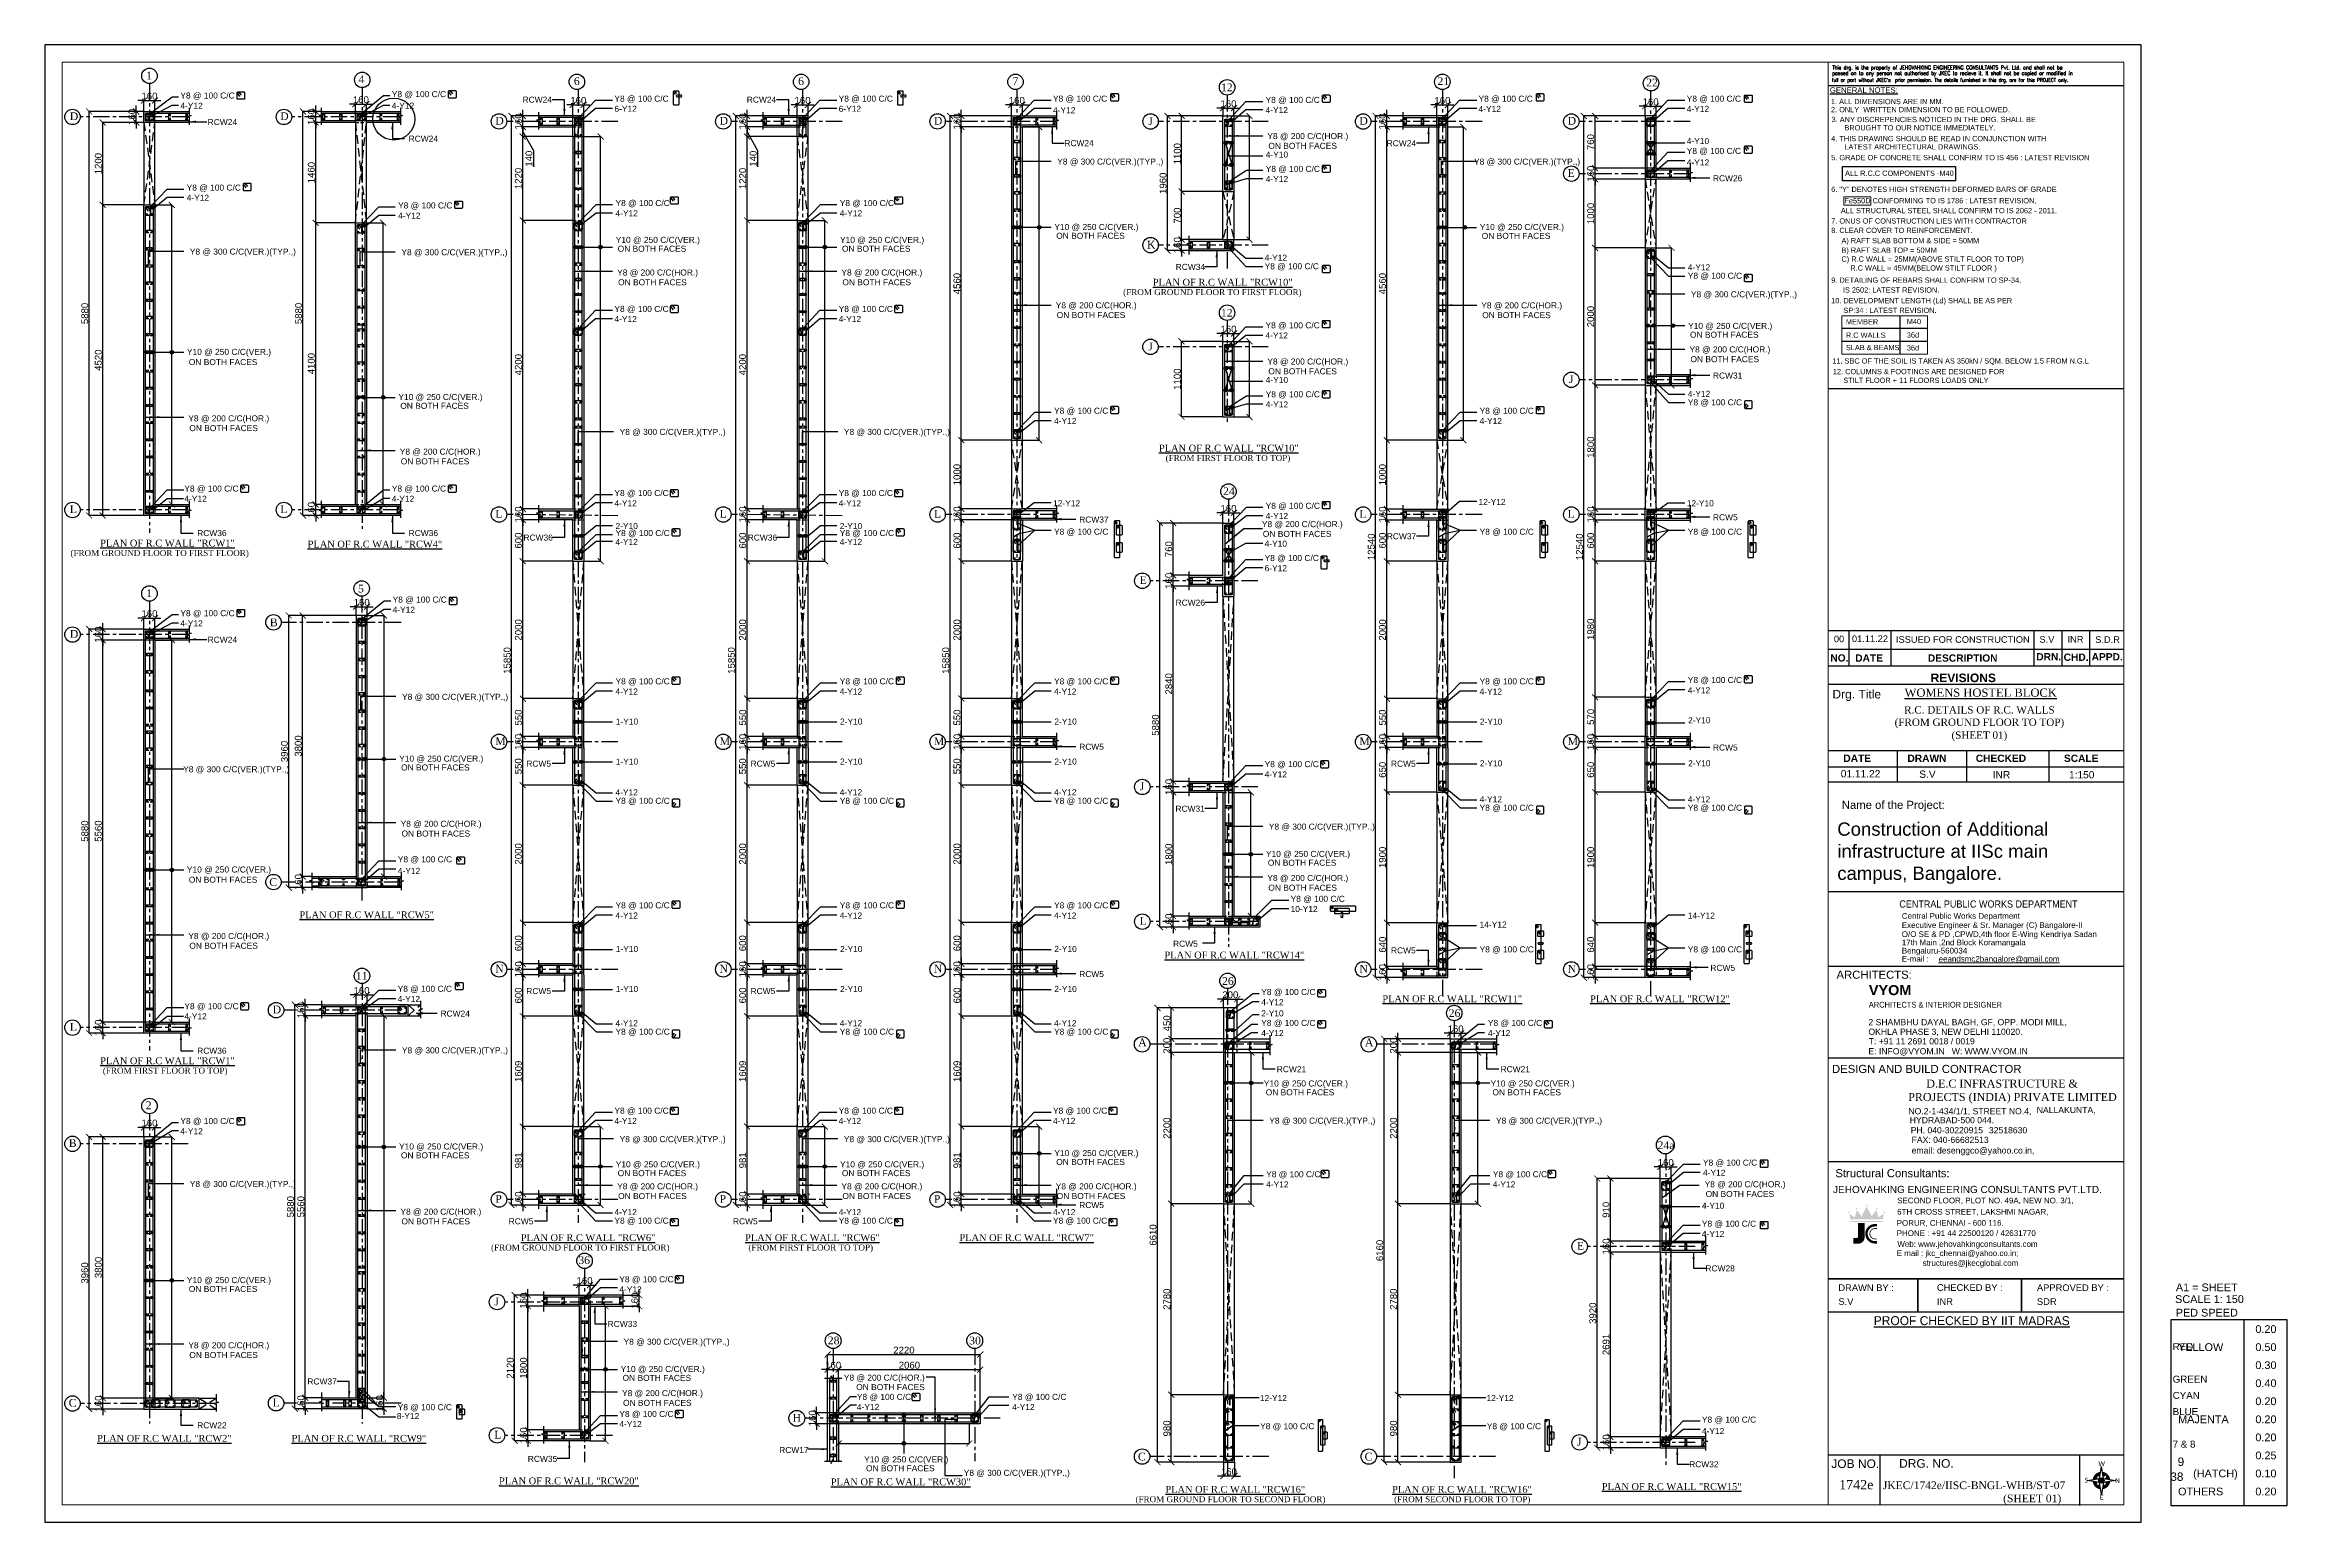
# Model space of a CAD drawing. Header units: inches. Extents: x 264820 to 395319, y -248151 to -162151.
import ezdxf
from ezdxf.enums import TextEntityAlignment as Align

# ---------------------------------------------------------------- set-up
doc = ezdxf.new("R2010")
doc.units = ezdxf.units.IN
doc.header["$MEASUREMENT"] = 0
doc.linetypes.add('CENTER', pattern=[50.8, 31.75, -6.35, 6.35, -6.35])
doc.linetypes.add('Hidden', pattern=[3, 2, -1])
for name, color, linetype in [('1', 8, 'Continuous'), ('160 WALL  OPENING LINE', 1, 'Continuous'), ('160 WALL OPEING', 1, 'Continuous'), ('2', 1, 'Continuous'), ('4', 4, 'Continuous'), ('5', 2, 'Continuous'), ('ARROW', 5, 'Continuous'), ('BULDINGS', 5, 'Continuous'), ('DIM', 251, 'Continuous'), ('DOP IN SHEAR WALL', 5, 'Continuous'), ('GIRD CIR', 1, 'Continuous'), ('GIRD TEXT', 4, 'Continuous'), ('GRID', 8, 'CENTER'), ('Layer1', 142, 'Continuous'), ('LINKS', 3, 'Continuous'), ('OPENING', 1, 'Continuous'), ('SHEAR WALL', 6, 'Continuous'), ('STRRIUPS', 6, 'Continuous'), ('TIT', 7, 'Continuous'), ('TITLE-2', 1, 'Continuous'), ('TITLE-3', 3, 'Continuous'), ('TITLE-4', 4, 'Continuous'), ('TITLE-5', 2, 'Continuous'), ('Ttxt', 3, 'Continuous')]:
    doc.layers.add(name, color=color, linetype=linetype)
for name, color, linetype, lineweight in [('DIM2', 8, 'Continuous', 5), ('format', 7, 'Continuous', 20), ('G-ANNO-TTLB', 7, 'Continuous', 9), ('JKEC COLHAT', 2, 'Continuous', 20), ('Tex', 3, 'Continuous', 13), ('text', 4, 'Continuous', 30), ('WIN', 32, 'Continuous', 20)]:
    doc.layers.add(name, color=color, linetype=linetype, lineweight=lineweight)
doc.styles.add('AB', font='arialbd.ttf')
doc.styles.add('Arial', font='arial.ttf', dxfattribs={"height": 400})
doc.styles.add('BA', font='ANTQUAB.TTF')
doc.styles.add('Calibri_1', font='calibri.ttf', dxfattribs={"height": 2.1})
doc.styles.add('STYLET200', font='romans.shx', dxfattribs={"width": 0.85, "height": 200})
doc.styles.add('T200', font='sanss___.ttf', dxfattribs={"height": 250})
doc.styles.add('T300', font='sanss___.ttf', dxfattribs={"height": 350})
doc.styles.add('T400', font='romantic.ttf')
doc.styles.add('TITLE-T350', font='sanss___.ttf', dxfattribs={"width": 0.9, "height": 325})
doc.styles.add('X-TITLE BLOCK A1$0$X-TITLE BLOCK A1$0$X-TITLE BLOCK A1$0$ROMANTIC', font='romantic.ttf')
doc.dimstyles.new('SCALE-25', dxfattribs={"dimtxt": 400, "dimasz": 350, "dimexe": 0, "dimexo": 0, "dimgap": 50, "dimtad": 1, "dimdec": 0, "dimlfac": 0.25, "dimzin": 0, "dimdsep": 46, "dimtxsty": 'Arial', "dimblk": 'ARCHTICK', "dimcen": 0, "dimclrd": 5, "dimclre": 8, "dimclrt": 1, "dimadec": 0, "dimazin": 0, "dimtfac": 1, "dimtdec": 0, "dimtix": 1, "dimtmove": 2, "dimatfit": 3, "dimfxl": 0, "dimtolj": 1, "dimtzin": 0, "dimlwd": -1, "dimarcsym": 0})
doc.dimstyles.new('T 200', dxfattribs={"dimtxt": 250, "dimasz": 150, "dimexe": 1, "dimexo": 0, "dimgap": 50, "dimtad": 1, "dimdec": 0, "dimdsep": 46, "dimtxsty": 'T200', "dimblk": 'ARCHTICK', "dimcen": 2.5, "dimdle": 1, "dimclrd": 5, "dimclre": 253, "dimclrt": 1, "dimadec": 0, "dimazin": 0, "dimtfac": 1, "dimtdec": 0, "dimtmove": 2, "dimatfit": 3, "dimfxl": 0, "dimarcsym": 0})
doc.dimstyles.new('T200', dxfattribs={"dimtxt": 300, "dimasz": 150, "dimexe": 0, "dimexo": 0, "dimgap": 5, "dimtad": 1, "dimdec": 0, "dimrnd": 5, "dimzin": 0, "dimdsep": 46, "dimtxsty": 'T200', "dimblk": 'ARCHTICK', "dimcen": 300, "dimclrd": 5, "dimclre": 252, "dimclrt": 1, "dimadec": 0, "dimazin": 0, "dimtfac": 50, "dimtdec": 0, "dimtofl": 0, "dimtmove": 2, "dimatfit": 3, "dimfxl": 1, "dimtolj": 1, "dimtzin": 0, "dimarcsym": 2})

msp = doc.modelspace()

# ---------------------------------------------------------------- texts
at = {"layer": '4', "insert": (369139.2, -207418.2), "char_height": 771.429, "width": 13466.345, "attachment_point": 1, "style": 'T200'}
msp.add_mtext('Construction of Additional infrastructure at IISc main campus, Bangalore.', dxfattribs=at)
at = {"layer": 'format', "lineweight": 50, "ltscale": 9, "char_height": 388.579, "attachment_point": 1, "style": 'X-TITLE BLOCK A1$0$X-TITLE BLOCK A1$0$X-TITLE BLOCK A1$0$ROMANTIC'}
for s, insert, width in [('{\\fArial|b0|i0|c0|p34;DRAWN BY :}', (369202.1, -234309.4), 11153.82), ('{\\fArial|b0|i0|c0|p34;CHECKED BY :}', (374933, -234297), 11153.82), ('{\\fArial|b0|i0|c0|p34;APPROVED BY :}', (380756.6, -234309.4), 11153.82), ('{\\fArial|b0|i0|c0|p34;S.V}', (369202.1, -235114.2), 11153.82), ('{\\fArial|b0|i0|c0|p34;INR}', (374933, -235114.2), 11630.833), ('{\\fArial|b0|i0|c0|p34;SDR}', (380756.6, -235114.2), 11531.299)]:
    msp.add_mtext(s, dxfattribs=dict(at, insert=insert, width=width))
at = {"layer": 'GIRD TEXT', "ltscale": 7, "style": 'T400'}
for s, p in [('1', (270717.8, -164163.1)), ('4', (283076.2, -164376.1)), ('6', (295608.9, -164487.6)), ('6', (308660.7, -164487.6)), ('7', (321133.5, -164487.6)), ('12', (333267.5, -164854.4)), ('21', (345869.7, -164491.2)), ('22', (358013.9, -164571.2)), ('D', (266273.8, -166532.1)), ('D', (278518.1, -166531.7)), ('D', (291035, -166793.3)), ('D', (304086.8, -166793.3)), ('D', (316559.6, -166793.3)), ('J', (329039.6, -166812.3)), ('D', (341324.7, -166796.9)), ('D', (353442.7, -166796.9)), ('E', (353442.7, -169836.9)), ('K', (328963.4, -174007.8)), ('12', (333265.3, -177976)), ('J', (329037.4, -179933.9)), ('J', (353517.5, -181836.9)), ('24', (333391, -188362.2)), ('L', (266273.8, -189412.1)), ('L', (278518.1, -189411.7)), ('L', (291035, -189673.3)), ('L', (304086.8, -189673.3)), ('L', (316559.6, -189673.3)), ('L', (341324.7, -189676.9)), ('L', (353442.7, -189676.9)), ('E', (328536.2, -193534.5)), ('1', (270717.8, -194297)), ('5', (283047.7, -194028.5)), ('B', (277914.6, -195999.7)), ('D', (266273.8, -196666)), ('M', (291035, -202913.3)), ('M', (304086.8, -202913.3)), ('M', (316559.6, -202913.3)), ('M', (341324.7, -202916.9)), ('M', (353442.7, -202916.9)), ('J', (328536.2, -205534.5)), ('C', (277884, -211112.2)), ('L', (328536.2, -213374.5)), ('11', (282916.8, -216572)), ('N', (291035, -216153.3)), ('N', (304086.8, -216153.3)), ('N', (316559.6, -216153.3)), ('26', (333330.4, -216872.9)), ('N', (341324.7, -216156.9)), ('N', (353442.7, -216156.9)), ('L', (266273.8, -219546)), ('D', (278077.2, -218530.8)), ('26', (346523.4, -218743.2)), ('A', (328453.3, -220446.2)), ('A', (341646.3, -220446.2)), ('2', (270690.1, -224109.2)), ('B', (266212, -226309.7)), ('24a', (358677.1, -226433.8)), ('P', (291035, -229553.3)), ('P', (304086.8, -229553.3)), ('P', (316559.6, -229553.3)), ('E', (353986.3, -232288.4)), ('36', (295867.5, -233122)), ('J', (290982.1, -235522.2)), ('28', (310388.7, -237796.3)), ('30', (318615.2, -237803.3)), ('C', (266212, -241429.7)), ('L', (278077.2, -241410.8)), ('H', (308341.2, -242302.3)), ('L', (290982.1, -243282.2)), ('J', (353986.3, -243689.9)), ('C', (328436.2, -244556.3)), ('C', (341629.2, -244556.3))]:
    msp.add_text(s, height=450, dxfattribs=at).set_placement(p)
at = {"layer": 'Tex', "style": 'Arial'}
for s, p in [('RCW24', (292620.9, -165518.1)), ('RCW24', (305672.7, -165518.1)), ('RCW24', (274297.1, -166822.8)), ('RCW24', (285992, -167788)), ('RCW24', (324153.3, -168049.6)), ('RCW24', (342910.6, -168053.2)), ('RCW26', (361901.1, -170092.8)), ('RCW34', (330634.2, -175250.6)), ('RCW31', (361901.1, -181578.6)), ('RCW36', (273685.9, -190748.5)), ('RCW36', (285992, -190748)), ('RCW37', (325017.9, -189960.2)), ('RCW5', (361901.1, -189825.8)), ('RCW36', (292674.2, -191009.6)), ('RCW36', (305726, -191009.6)), ('RCW37', (342921, -190933.2)), ('RCW26', (330627.7, -194797.4)), ('RCW24', (274297.1, -196956.6)), ('RCW5', (325017.9, -203184.5)), ('RCW5', (361901.1, -203231.1)), ('RCW5', (292840.7, -204169.6)), ('RCW5', (305892.6, -204169.6)), ('RCW5', (343163.3, -204173.2)), ('RCW31', (330619.2, -206797.4)), ('RCW5', (330481.7, -214652.9)), ('RCW5', (343163.3, -215041.7)), ('RCW5', (325017.9, -216417.2)), ('RCW5', (361751.9, -216057.4)), ('RCW5', (292840.7, -217409.6)), ('RCW5', (305892.6, -217409.6)), ('RCW24', (287847.3, -218719.2)), ('RCW36', (273685.9, -220882.3)), ('RCW21', (336516.8, -221956)), ('RCW21', (349540.6, -221956)), ('RCW5', (325017.9, -229867.6)), ('RCW5', (291814.3, -230809.6)), ('RCW5', (304866.1, -230809.6)), ('RCW28', (361463.3, -233550.8)), ('RCW33', (297575.7, -236785.1)), ('RCW37', (280099.6, -240136.2)), ('RCW22', (273685.9, -242686)), ('RCW17', (307558.1, -244122.9)), ('RCW35', (292927.6, -244640.6)), ('RCW32', (360516, -244952.8))]:
    msp.add_text(s, height=350, dxfattribs=at).set_placement(p)
at = {"layer": 'text', "style": 'T300'}
for s, p in [('1. ALL DIMENSIONS ARE IN MM.', (368770.5, -165604.2)), ('2. ONLY  WRITTEN DIMENSION TO BE FOLLOWED.', (368771.8, -166073.9)), ('3. ANY DISCREPENCIES NOTICED IN THE DRG. SHALL BE ', (368805.5, -166649.6)), ('BROUGHT TO OUR NOTICE IMMEDIATELY.', (369551.9, -167132)), ('4. THIS DRAWING SHOULD BE READ IN CONJUNCTION WITH ', (368784, -167759.1)), ('LATEST ARCHITECTURAL DRAWINGS.', (369551.9, -168241.5)), ('5. GRADE OF CONCRETE SHALL CONFIRM TO IS 456 : LATEST REVISION', (368784, -168864.7)), ('6. "Y" DENOTES HIGH STRENGTH DEFORMED BARS OF GRADE', (368784, -170713.4)), ('7. ONUS OF CONSTRUCTION LIES WITH CONTRACTOR', (368784, -172554.9)), ('ALL STRUCTURAL STEEL SHALL CONFIRM TO IS 2062 - 2011.', (369348.3, -171953.9)), ('Fe550D CONFORMING TO IS 1786 : LATEST REVISION,', (369551.9, -171375.2)), ('8. CLEAR COVER TO REINFORCEMENT.', (368784, -173104.9)), ('A) RAFT SLAB BOTTOM & SIDE = 50MM', (369380.1, -173700.7)), ('C) R.C WALL = 25MM(ABOVE STILT FLOOR TO TOP)', (369380.1, -174773.7)), ('B) RAFT SLAB TOP = 50MM', (369380.1, -174258.5)), ('9. DETAILING OF REBARS SHALL CONFIRM TO SP-34,', (368784, -176002)), ('     R.C WALL = 45MM(BELOW STILT FLOOR )', (369302.8, -175293)), ('10. DEVELOPMENT LENGTH (Ld) SHALL BE AS PER ', (368784, -177195.9)), ('IS 2502: LATEST REVISION.', (369463.2, -176574.5)), ('SP:34 : LATEST REVISION.', (369492.8, -177759.2)), ('11. SBC OF THE SOIL IS TAKEN AS 350kN / SQM. BELOW 1.5 FROM N.G.L', (368847.3, -180704.7)), ('12. COLUMNS & FOOTINGS ARE DESIGNED FOR ', (368880.1, -181323.8)), ('STILT FLOOR + 11 FLOORS LOADS ONLY', (369487, -181834.6))]:
    msp.add_text(s, height=306.259, dxfattribs=at).set_placement(p)
at = {"layer": 'text', "color": 3}
for s, height, style, p in [('ALL R.C.C COMPONENTS -M40', 306.259, 'Arial', (369587.8, -169779.5)), ('MEMBER', 306.26, 'Arial', (369640.2, -178429.8)), ('M40', 306.26, 'Arial', (373184.9, -178410.2)), ('SLAB & BEAMS', 306.259, 'Arial', (369640.2, -179924.9)), ('R.C WALLS ', 306.26, 'Arial', (369640.2, -179206.5)), ('36d', 306.26, 'Arial', (373184.9, -179191.5)), ('36d', 306.26, 'Arial', (373184.9, -179943.7)), ('1742e', 540, 'T400', (369247, -246237.6)), ('JKEC/1742e/IISC-BNGL-WHB/ST-07', 445.5, 'T400', (371786.6, -246226.4)), ('(SHEET 01)', 445.5, 'T400', (378791.6, -246989.4))]:
    msp.add_text(s, height=height, dxfattribs=dict(at, style=style)).set_placement(p)
at = {"layer": 'text', "color": 4, "style": 'T400'}
for s, p in [('%%UPLAN OF R.C WALL "RCW10"', (333368.8, -176289.7)), ('%%UPLAN OF R.C WALL "RCW10"', (333723.2, -185947.4)), ('%%UPLAN OF R.C WALL "RCW1"', (271955.1, -191477.7)), ('%%UPLAN OF R.C WALL "RCW4"', (284028.8, -191536.7)), ('%%UPLAN OF R.C WALL "RCW5"', (283548.4, -213114.9)), ('%%UPLAN OF R.C WALL "RCW14"', (334046.9, -215457.2)), ('%%UPLAN OF R.C WALL "RCW11"', (346725.5, -218003.9)), ('%%UPLAN OF R.C WALL "RCW12"', (358816.9, -218003.9)), ('%%UPLAN OF R.C WALL "RCW1"', (271955.1, -221611.5)), ('%%UPLAN OF R.C WALL "RCW6"', (296435.8, -231908.9)), ('%%UPLAN OF R.C WALL "RCW6"', (309487.6, -231908.9)), ('%%UPLAN OF R.C WALL "RCW7"', (321960.4, -231908.9)), ('%%UPLAN OF R.C WALL "RCW2"', (271770.7, -243589.5)), ('%%UPLAN OF R.C WALL "RCW9"', (283096.6, -243589.5)), ('%%UPLAN OF R.C WALL "RCW20"', (295315.9, -246068.1)), ('%%UPLAN OF R.C WALL "RCW30"', (314628, -246124.2)), ('%%UPLAN OF R.C WALL "RCW16"', (334100.6, -246559)), ('%%UPLAN OF R.C WALL "RCW16"', (347293.5, -246559)), ('%%UPLAN OF R.C WALL "RCW15"', (359497, -246395.8))]:
    msp.add_text(s, height=400, dxfattribs=at).set_placement(p, align=Align.BOTTOM_CENTER)
at = {"layer": 'text', "color": 6, "style": 'T400'}
for s, p in [('(FROM GROUND FLOOR TO FIRST FLOOR)', (332767.7, -176824.9)), ('(FROM FIRST FLOOR TO TOP)', (333675.4, -186482.6)), ('(FROM GROUND FLOOR TO FIRST FLOOR)', (271501.9, -192012.8)), ('(FROM FIRST FLOOR TO TOP)', (271823.5, -222146.6)), ('(FROM GROUND FLOOR TO FIRST FLOOR)', (295982.6, -232444.1)), ('(FROM FIRST FLOOR TO TOP)', (309394.6, -232444.1)), ('(FROM GROUND FLOOR TO SECOND FLOOR)', (333821.1, -247094.2)), ('(FROM SECOND FLOOR TO TOP)', (347310, -247094.2))]:
    msp.add_text(s, height=350, dxfattribs=at).set_placement(p, align=Align.BOTTOM_CENTER)
at = {"layer": 'text', "color": 4, "style": 'TITLE-T350'}
msp.add_text('JEHOVAHKING ENGINEERING CONSULTANTS PVT.LTD.', height=417.375, dxfattribs=at).set_placement((368891.3, -228991))
at = {"layer": 'text', "color": 4, "char_height": 417.375, "attachment_point": 1, "style": 'TITLE-T350'}
for s, insert, width in [('CENTRAL PUBLIC WORKS DEPARTMENT', (372747, -211956.9), 11221.613), ('\\pxqd;{\\fArial Black|b0|i0|c0|p34;\\H1.4x;VYOM\\P\\fArial|b0|i0|c0|p34;\\H0.57143x;\\W0.85;ARCHITECTS & INTERIOR DESIGNER}', (370973.9, -216887.7), 10464.515)]:
    msp.add_mtext(s, dxfattribs=dict(at, insert=insert, width=width))
at = {"layer": 'TIT', "style": 'Arial'}
for s, height, p in [('2 SHAMBHU DAYAL BAGH, GF, OPP. MODI MILL,', 358.733, (370949, -219223.8)), ('OKHLA PHASE 3, NEW DELHI 110020.', 358.733, (370949, -219781.6)), ('T: +91 11 2691 0018 / 0019', 358.733, (370966.3, -220334.1)), ('E: INFO@VYOM.IN   W: WWW.VYOM.IN', 358.733, (370948.4, -220915.6)), ('NO.2-1-434/1/1, STREET NO.4,', 358.733, (373276.3, -224404.8)), ('NALLAKUNTA,', 358.733, (380745.3, -224337.1)), ('HYDRABAD-500 044.', 358.733, (373356.6, -224925.3)), ('PH. 040-30220915', 358.733, (373410.1, -225513.5)), ('FAX: 040-66682513', 358.733, (373463.7, -226074.9)), ('32518630', 358.73, (377961.2, -225513.5)), ('email: desenggco@yahoo.co.in,', 358.733, (373463.7, -226689.9))]:
    msp.add_text(s, height=height, dxfattribs=at).set_placement(p)
at = {"layer": 'TITLE-2', "style": 'STYLET200', "width": 0.85}
for s, height, p in [("full or part without JKEC's  prior permission. The details furnished in this drg. are for this PROJECT only.", 211.056, (368822, -164304.9)), ('This drg. is the property of JEHOVAHKING ENGINEERING CONSULTANTS Pvt. Ltd. and shall not be ', 226.597, (368840.9, -163586.4)), ('passed on to any person not authorised by JKEC to recieve it. It shall not be copied or modified in ', 226.597, (368835.3, -163915.2))]:
    msp.add_text(s, height=height, dxfattribs=at).set_placement(p)
at = {"layer": 'TITLE-2', "ltscale": 300, "style": 'Arial'}
for s, height, p in [('00', 385.71, (369239.6, -196733.4)), ('01.11.22', 385.71, (371039.5, -196724.3)), ('ISSUED FOR CONSTRUCTION', 385.714, (376443.3, -196766.7)), ('S.V', 385.71, (381338.2, -196764.1)), ('INR', 385.71, (382999, -196758)), ('S.D.R', 385.71, (384867, -196773.3)), ('01.11.22', 424.29, (370492.6, -204581.4)), ('S.V', 424.29, (374384.7, -204607.4)), ('INR', 424.29, (378690.4, -204640)), ('1:150', 424.29, (383361.8, -204640))]:
    msp.add_text(s, height=height, dxfattribs=at).set_placement(p, align=Align.MIDDLE)
at = {"layer": 'TITLE-2', "color": 9, "ltscale": 300, "style": 'AB'}
for s, height, p in [('NO.', 424.29, (369260.4, -197839.1)), ('DATE', 424.29, (370988.2, -197846.8)), ('DESCRIPTION', 424.286, (376437.5, -197846.8)), ('DRN.', 424.29, (381444.1, -197770.6)), ('CHD.', 424.29, (383036, -197798)), ('APPD.', 424.29, (384845.8, -197773.3)), ('DATE', 424.29, (370297.1, -203683.1)), ('DRAWN', 424.29, (374355.7, -203683.1)), ('CHECKED', 424.29, (378661.3, -203683.1)), ('SCALE', 424.29, (383332.8, -203683.1))]:
    msp.add_text(s, height=height, dxfattribs=at).set_placement(p, align=Align.MIDDLE)
at = {"layer": 'TITLE-2', "color": 9, "style": 'AB'}
msp.add_text('REVISIONS', height=499.71, dxfattribs=at).set_placement((376469.9, -198999.9), align=Align.MIDDLE_CENTER)
at = {"layer": 'TITLE-2', "style": 'Arial'}
for s, p in [('JOB NO.', (370182.7, -244746.7)), ('DRG. NO.', (374323.2, -244730.7))]:
    msp.add_text(s, height=499.71, dxfattribs=at).set_placement(p, align=Align.MIDDLE)
at = {"layer": 'TITLE-3', "color": 1, "style": 'Arial'}
msp.add_text('%%uGENERAL NOTES:', height=322.378, dxfattribs=at).set_placement((368703.7, -164946.5))
at = {"layer": 'TITLE-3', "style": 'Arial'}
for s, height, p in [('Drg. Title', 499.71, (368854.4, -200200.1)), ('Name of the Project:', 470.522, (369401, -206627.7)), ('DESIGN AND BUILD CONTRACTOR', 470.522, (368829, -222002.2)), ('Structural Consultants:', 470.522, (369024.9, -228071))]:
    msp.add_text(s, height=height, dxfattribs=at).set_placement(p)
at = {"layer": 'TITLE-3', "insert": (369092.9, -216046), "char_height": 470.522, "width": 5252.914, "attachment_point": 1, "style": 'Arial'}
msp.add_mtext('ARCHITECTS:', dxfattribs=at)
at = {"layer": 'TITLE-4', "color": 6, "style": 'T400'}
msp.add_text('%%UWOMENS HOSTEL BLOCK', height=482.143, dxfattribs=at).set_placement((377485.3, -199862.3), align=Align.MIDDLE_CENTER)
at = {"layer": 'TITLE-4'}
for s, height, style, p in [('R.C. DETAILS OF R.C. WALLS', 427.5, 'T400', (377407.5, -200865)), ('(FROM GROUND FLOOR TO TOP)', 427.5, 'T400', (377407.5, -201583.2)), ('(SHEET 01)', 427.5, 'T400', (377407.5, -202334.7)), ('%%UPROOF CHECKED BY IIT MADRAS', 522.054, 'BA', (376960.8, -236420))]:
    msp.add_text(s, height=height, dxfattribs=dict(at, style=style)).set_placement(p, align=Align.MIDDLE_CENTER)
at = {"layer": 'TITLE-4', "style": 'T400'}
for s, p in [(' PROJECTS (INDIA) PRIVATE LIMITED', (373088.9, -223630.1)), ('D.E.C INFRASTRUCTURE &', (374320.4, -222850.6))]:
    msp.add_text(s, height=462.857, dxfattribs=at).set_placement(p)
at = {"layer": 'TITLE-5', "color": 6, "style": 'Arial'}
for s, height, p in [('A1 = SHEET', 451.85, (390641.7, -234483.5)), ('SCALE 1: 150', 451.847, (390797.7, -235165.4)), ('PED SPEED', 451.85, (390641.7, -235956.5))]:
    msp.add_text(s, height=height, dxfattribs=at).set_placement(p, align=Align.MIDDLE_CENTER)
for s, height, p in [('0.20', 451.85, (393469.7, -237136.6)), ('RED', 406.66, (388655.4, -238138)), ('YELLOW', 451.85, (388970.4, -238187.2)), ('0.50', 451.85, (393469.7, -238187.2)), ('0.30', 451.85, (393469.7, -239237.8)), ('GREEN', 406.66, (388655.4, -240029.1)), ('0.40', 451.85, (393469.7, -240288.4)), ('CYAN', 406.66, (388655.4, -240974.6)), ('0.20', 451.85, (393469.7, -241339)), ('BLUE', 406.66, (388655.4, -241920.1)), ('MAJENTA', 451.85, (388970.4, -242389.6)), ('0.20', 451.85, (393469.7, -242389.6)), ('7 & 8', 406.66, (388655.4, -243811.2)), ('0.20', 451.85, (393469.7, -243440.2)), ('0.25', 451.85, (393469.7, -244490.8)), ('38', 487.99, (388522.2, -245745.6)), ('9', 488, (388945.3, -244876.4)), ('(HATCH)', 451.85, (389847.5, -245541.3)), ('0.10', 451.85, (393469.7, -245541.3)), ('OTHERS', 451.85, (388970.4, -246591.9)), ('0.20', 451.85, (393469.7, -246591.9))]:
    msp.add_text(s, height=height, dxfattribs=at).set_placement(p)
at = {"layer": 'Ttxt', "color": 4, "style": 'Arial'}
for s, p in [('Y8 @ 100 C/C', (272707.1, -165276.2)), ('4-Y12', (272707.1, -165869.1)), ('Y8 @ 100 C/C', (285013.3, -165195.7)), ('4-Y12', (285013.3, -165868.6)), ('Y8 @ 100 C/C', (297968, -165457.3)), ('6-Y12', (297968, -166050.2)), ('Y8 @ 100 C/C', (311019.8, -165457.3)), ('6-Y12', (311019.8, -166050.2)), ('Y8 @ 100 C/C', (323492.6, -165457.3)), ('Y8 @ 100 C/C', (335862.6, -165529.8)), ('Y8 @ 100 C/C', (348257.7, -165460.9)), ('4-Y12', (348257.7, -166053.8)), ('Y8 @ 100 C/C', (360375.8, -165460.9)), ('4-Y12', (360375.8, -166053.8)), ('4-Y12', (323492.6, -166130.2)), ('4-Y12', (335862.6, -166122.7)), ('Y8 @ 200 C/C(HOR.)', (335969.4, -167638.2)), ('Y8 @ 100 C/C', (360375.8, -168500.9)), ('4-Y10', (360375.8, -167926.3)), ('Y8 @ 300 C/C(VER.)(TYP.,)', (323738.1, -169120.4)), ('Y8 @ 100 C/C', (335872.6, -169546)), ('4-Y10', (335872.6, -168711.8)), ('Y8 @ 300 C/C(VER.)(TYP.,)', (347997.4, -169124)), ('4-Y12', (360375.8, -169173.8)), ('Y8 @ 100 C/C', (273073.1, -170636.2)), ('4-Y12', (273073.1, -171229.1)), ('4-Y12', (335872.6, -170138.9)), ('Y8 @ 100 C/C', (285379.3, -171675.7)), ('4-Y12', (285379.3, -172268.6)), ('Y8 @ 100 C/C', (298030.7, -171537.3)), ('4-Y12', (298030.7, -172130.2)), ('Y8 @ 100 C/C', (311082.6, -171537.3)), ('4-Y12', (311082.6, -172130.2)), ('Y10 @ 250 C/C(VER.)', (298046.6, -173678)), ('Y10 @ 250 C/C(VER.)', (311098.5, -173678)), ('Y10 @ 250 C/C(VER.)', (323571.2, -172926.6)), ('Y10 @ 250 C/C(VER.)', (348336.3, -172930.2)), ('Y8 @ 300 C/C(VER.)(TYP.,)', (273256.9, -174361)), ('Y8 @ 300 C/C(VER.)(TYP.,)', (285570.2, -174400.6)), ('Y8 @ 100 C/C', (335809.8, -175215)), ('4-Y12', (335809.8, -174720)), ('Y8 @ 200 C/C(HOR.)', (298127.6, -175579.4)), ('Y8 @ 200 C/C(HOR.)', (311179.4, -175579.4)), ('Y8 @ 100 C/C', (360438.5, -175768.6)), ('4-Y12', (360438.5, -175273.6)), ('Y8 @ 100 C/C', (297968, -177697.3)), ('Y8 @ 100 C/C', (311019.8, -177697.3)), ('Y8 @ 200 C/C(HOR.)', (323652.2, -177489.8)), ('Y8 @ 200 C/C(HOR.)', (348417.3, -177493.3)), ('Y8 @ 300 C/C(VER.)(TYP.,)', (360621.2, -176847.8)), ('4-Y12', (297968, -178290.2)), ('4-Y12', (311019.8, -178290.2)), ('Y8 @ 100 C/C', (335860.5, -178651.5)), ('Y10 @ 250 C/C(VER.)', (360455, -178685.3)), ('Y10 @ 250 C/C(VER.)', (273089, -180198.3)), ('4-Y12', (335860.5, -179244.4)), ('Y8 @ 200 C/C(HOR.)', (360535.4, -180056.3)), ('Y8 @ 200 C/C(HOR.)', (335967.2, -180759.9)), ('Y10 @ 250 C/C(VER.)', (285395.8, -182825.1)), ('Y8 @ 100 C/C', (335870.4, -182667.7)), ('4-Y10', (335870.4, -181833.4)), ('4-Y12', (360438.5, -182642.6)), ('Y8 @ 200 C/C(HOR.)', (273170, -184071.3)), ('Y8 @ 100 C/C', (323555.4, -183626.2)), ('4-Y12', (323555.4, -184219.1)), ('4-Y12', (335870.4, -183260.6)), ('Y8 @ 100 C/C', (348320.5, -183629.8)), ('4-Y12', (348320.5, -184222.7)), ('Y8 @ 100 C/C', (360438.5, -183137.6)), ('Y8 @ 300 C/C(VER.)(TYP.,)', (298270.6, -184856.9)), ('Y8 @ 300 C/C(VER.)(TYP.,)', (311322.4, -184856.9)), ('Y8 @ 200 C/C(HOR.)', (285476.7, -186005.4)), ('Y8 @ 100 C/C', (272938.1, -188156.2)), ('Y8 @ 100 C/C', (285013.3, -188155.7)), ('4-Y12', (272938.1, -188749.1)), ('4-Y12', (285013.3, -188748.6)), ('Y8 @ 100 C/C', (297968, -188417.3)), ('4-Y12', (297968, -189010.2)), ('Y8 @ 100 C/C', (311019.8, -188417.3)), ('4-Y12', (311019.8, -189010.2)), ('12-Y12', (323492.6, -189010.2)), ('Y8 @ 100 C/C', (335870.4, -189158.5)), ('12-Y12', (348257.7, -188933.8)), ('12-Y10', (360375.8, -189013.8)), ('Y8 @ 100 C/C', (298030.7, -190745.9)), ('2-Y10', (298030.1, -190339.5)), ('Y8 @ 100 C/C', (311082.6, -190745.9)), ('2-Y10', (311081.9, -190339.5)), ('Y8 @ 100 C/C', (323555.4, -190665.9)), ('Y8 @ 200 C/C(HOR.)', (335649, -190227.4)), ('4-Y12', (335870.4, -189751.4)), ('Y8 @ 100 C/C', (348320.5, -190669.5)), ('Y8 @ 100 C/C', (360438.5, -190669.5)), ('4-Y12', (298030.7, -191258.8)), ('4-Y12', (311082.6, -191258.8)), ('Y8 @ 100 C/C', (335807.6, -192198.5)), ('4-Y10', (335807.6, -191365.5)), ('6-Y12', (335807.6, -192791.4)), ('Y8 @ 100 C/C', (285059.9, -194617.2)), ('Y8 @ 100 C/C', (272707.1, -195410)), ('4-Y12', (272707.1, -196002.9)), ('4-Y12', (285059.9, -195210.1)), ('Y8 @ 100 C/C', (298030.7, -199377.3)), ('4-Y12', (298030.7, -199970.2)), ('Y8 @ 100 C/C', (311082.6, -199377.3)), ('4-Y12', (311082.6, -199970.2)), ('Y8 @ 100 C/C', (323555.4, -199377.3)), ('4-Y12', (323555.4, -199970.2)), ('Y8 @ 100 C/C', (348320.5, -199380.9)), ('4-Y12', (348320.5, -199973.8)), ('Y8 @ 100 C/C', (360438.5, -199300.9)), ('4-Y12', (360438.5, -199893.8)), ('Y8 @ 300 C/C(VER.)(TYP.,)', (285609.6, -200280.3)), ('1-Y10', (298046.6, -201718)), ('2-Y10', (311098.5, -201718)), ('2-Y10', (323571.3, -201718)), ('2-Y10', (348336.4, -201721.6)), ('2-Y10', (360454.4, -201641.6)), ('Y10 @ 250 C/C(VER.)', (285441.7, -203877.9)), ('Y8 @ 300 C/C(VER.)(TYP.,)', (272868.4, -204494.8)), ('1-Y10', (298046.6, -204046.6)), ('2-Y10', (311098.5, -204046.6)), ('2-Y10', (323571.2, -204046.6)), ('Y8 @ 100 C/C', (335807.6, -204198.5)), ('4-Y12', (335807.6, -204791.4)), ('2-Y10', (348336.3, -204150.2)), ('2-Y10', (360454.4, -204150.2)), ('Y8 @ 100 C/C', (298030.7, -206334)), ('4-Y12', (298030.7, -205839)), ('Y8 @ 100 C/C', (311082.6, -206334)), ('4-Y12', (311082.6, -205839)), ('Y8 @ 100 C/C', (323555.4, -206334)), ('4-Y12', (323555.4, -205839)), ('4-Y12', (348320.5, -206242.6)), ('4-Y12', (360438.5, -206242.6)), ('Y8 @ 200 C/C(HOR.)', (285522.7, -207670.9)), ('Y8 @ 300 C/C(VER.)(TYP.,)', (336054.2, -207834.4)), ('Y8 @ 100 C/C', (348320.5, -206737.6)), ('Y8 @ 100 C/C', (360438.5, -206737.6)), ('Y10 @ 250 C/C(VER.)', (273089, -210332.1)), ('Y8 @ 100 C/C', (285363.1, -209737.2)), ('4-Y12', (285363.1, -210410.1)), ('Y10 @ 250 C/C(VER.)', (335886.3, -209423.6)), ('Y8 @ 200 C/C(HOR.)', (335967.2, -210824.9)), ('Y8 @ 100 C/C', (298030.7, -212417.3)), ('4-Y12', (298030.7, -213010.2)), ('Y8 @ 100 C/C', (311082.6, -212417.3)), ('4-Y12', (311082.6, -213010.2)), ('Y8 @ 100 C/C', (323555.4, -212417.3)), ('4-Y12', (323555.4, -213010.2)), ('Y8 @ 100 C/C', (337320.3, -212039.2)), ('10-Y12', (337320.3, -212632.1)), ('14-Y12', (360438.5, -213013.8)), ('Y8 @ 200 C/C(HOR.)', (273170, -214205.1)), ('14-Y12', (348320.5, -213536)), ('1-Y10', (298046.6, -214958)), ('2-Y10', (311098.5, -214958)), ('2-Y10', (323571.2, -214958)), ('Y8 @ 100 C/C', (348320.5, -214980.9)), ('Y8 @ 100 C/C', (360438.5, -214980.9)), ('Y8 @ 100 C/C', (272938.1, -218290)), ('Y8 @ 100 C/C', (285354.6, -217275.4)), ('4-Y12', (285354.6, -217868.3)), ('1-Y10', (298046.6, -217286.6)), ('2-Y10', (311098.5, -217286.6)), ('2-Y10', (323571.2, -217286.6)), ('Y8 @ 100 C/C', (335612.1, -217461.7)), ('4-Y12', (335612.1, -218054.6)), ('4-Y12', (272938.1, -218882.9)), ('4-Y12', (298030.7, -219279)), ('4-Y12', (311082.6, -219279)), ('4-Y12', (323555.4, -219279)), ('Y8 @ 100 C/C', (335612.1, -219261.7)), ('2-Y10', (335612.1, -218705.4)), ('Y8 @ 100 C/C', (348805.1, -219261.7)), ('Y8 @ 300 C/C(VER.)(TYP.,)', (285601.1, -220858.5)), ('Y8 @ 100 C/C', (298030.7, -219774)), ('Y8 @ 100 C/C', (311082.6, -219774)), ('Y8 @ 100 C/C', (323555.4, -219774)), ('4-Y12', (335612.1, -219854.6)), ('4-Y12', (348805.1, -219854.6)), ('Y10 @ 250 C/C(VER.)', (335764.3, -222788.4)), ('Y10 @ 250 C/C(VER.)', (348957.2, -222788.4)), ('Y8 @ 100 C/C', (297968, -224371.8)), ('Y8 @ 100 C/C', (311019.8, -224371.8)), ('Y8 @ 100 C/C', (323492.6, -224371.8)), ('Y8 @ 100 C/C', (272707.1, -224973.7)), ('4-Y12', (272707.1, -225566.6)), ('4-Y12', (297968, -224964.7)), ('Y8 @ 300 C/C(VER.)(TYP.,)', (298270.6, -226028.6)), ('4-Y12', (311019.8, -224964.7)), ('Y8 @ 300 C/C(VER.)(TYP.,)', (311322.4, -226028.6)), ('4-Y12', (323492.6, -224964.7)), ('Y8 @ 300 C/C(VER.)(TYP.,)', (336081.8, -224956.8)), ('Y8 @ 300 C/C(VER.)(TYP.,)', (349274.8, -224956.8)), ('Y10 @ 250 C/C(VER.)', (285433.2, -226456.1)), ('Y10 @ 250 C/C(VER.)', (323571.2, -226841.1)), ('Y8 @ 100 C/C', (361320.5, -227394)), ('Y8 @ 300 C/C(VER.)(TYP.,)', (273256.9, -228636.8)), ('Y10 @ 250 C/C(VER.)', (298046.6, -227493.4)), ('Y10 @ 250 C/C(VER.)', (311098.5, -227493.4)), ('Y8 @ 100 C/C', (335898.1, -228070.6)), ('4-Y12', (335898.1, -228663.5)), ('Y8 @ 100 C/C', (349091, -228070.6)), ('4-Y12', (349091, -228663.5)), ('4-Y12', (361320.5, -227986.9)), ('Y8 @ 200 C/C(HOR.)', (361417.4, -228652.9)), ('Y8 @ 200 C/C(HOR.)', (298127.6, -228775)), ('Y8 @ 200 C/C(HOR.)', (311179.4, -228775)), ('Y8 @ 200 C/C(HOR.)', (323652.2, -228775)), ('4-Y10', (361257.8, -229905.2)), ('Y8 @ 200 C/C(HOR.)', (285514.2, -230249)), ('Y8 @ 100 C/C', (297968, -230774)), ('4-Y12', (297968, -230279)), ('Y8 @ 100 C/C', (311019.8, -230774)), ('4-Y12', (311019.8, -230279)), ('Y8 @ 100 C/C', (323492.6, -230774)), ('4-Y12', (323492.6, -230279)), ('Y8 @ 100 C/C', (361257.8, -230953)), ('4-Y12', (361257.8, -231545.9)), ('Y10 @ 250 C/C(VER.)', (273089, -234234.4)), ('Y8 @ 100 C/C', (298253.5, -234186.2)), ('4-Y12', (298253.5, -234779.1)), ('Y8 @ 300 C/C(VER.)(TYP.,)', (298500, -237822)), ('Y8 @ 200 C/C(HOR.)', (273170, -238027.4)), ('Y10 @ 250 C/C(VER.)', (298332.1, -239411.3)), ('Y8 @ 200 C/C(HOR.)', (311321.8, -239912.8)), ('Y8 @ 100 C/C', (285354.6, -241631)), ('Y8 @ 200 C/C(HOR.)', (298413.1, -240812.6)), ('Y8 @ 100 C/C', (312078.2, -241031.7)), ('4-Y12', (312078.2, -241624.6)), ('Y8 @ 100 C/C', (321119.7, -241031.7)), ('4-Y12', (321119.7, -241624.6)), ('12-Y12', (335532.6, -241100)), ('12-Y12', (348725.6, -241100)), ('8-Y12', (285305.7, -242148.4)), ('Y8 @ 100 C/C', (298253.5, -242026.2)), ('4-Y12', (298253.5, -242619.1)), ('Y8 @ 100 C/C', (335547.6, -242738.4)), ('Y8 @ 100 C/C', (348740.6, -242738.4)), ('Y8 @ 100 C/C', (361257.8, -242354)), ('4-Y12', (361257.8, -243026.9)), ('Y10 @ 250 C/C(VER.)', (312500.6, -244673.1)), ('Y8 @ 300 C/C(VER.)(TYP.,)', (318299.1, -245453.6))]:
    msp.add_text(s, height=350, dxfattribs=at).set_placement(p)
at = {"layer": 'Ttxt', "color": 6, "style": 'Arial'}
for p in [(336025.9, -168205.4), (323681.1, -173441.3), (348446.2, -173444.9), (298156.5, -174192.7), (311208.3, -174192.7), (298184.1, -176146.6), (311236, -176146.6), (323708.7, -178056.9), (348473.8, -178060.5), (360564.9, -179200), (273198.8, -180793), (336023.7, -181327.1), (360591.9, -180623.5), (285505.6, -183339.8), (273226.5, -184638.4), (285533.3, -186572.6), (335705.5, -190794.6), (285551.6, -204392.6), (285579.2, -208238.1), (335996.1, -209938.3), (273198.8, -210926.9), (336023.8, -211392.1), (273226.5, -214772.3), (335874.1, -223303.1), (349067.1, -223303.1), (285543.1, -226970.8), (323681.1, -227355.8), (298156.5, -228008.1), (311208.3, -228008.1), (298184.1, -229342.1), (311236, -229342.1), (323708.7, -229342.1), (361473.9, -229220), (285570.7, -230816.2), (273198.8, -234749.2), (273226.5, -238594.6), (298442, -239926), (312039.9, -240463), (298469.6, -241379.8), (312610.5, -245187.8)]:
    msp.add_text('ON BOTH FACES', height=350, dxfattribs=at).set_placement(p)
at = {"layer": 'WIN', "color": 7, "style": 'T200'}
for s, height, p in [('Central Public Works Department', 331.568, (372892.6, -213026)), ('O/O SE & PD ,CPWD,4th floor E-Wing Kendriya Sadan', 331.568, (372892.6, -214089.1)), ('Executive Engineer & Sr. Manager (C) Bangalore-II', 331.568, (372892.6, -213557.5)), ('17th Main ,2nd Block Koramangala', 331.568, (372892.6, -214568)), ('Bengaluru-560034 ', 331.568, (372892.6, -215046.9)), ('E-mail : ', 331.57, (372892.6, -215525.9)), ('%%Ueeandsmc2bangalore@gmail.com', 331.568, (375037.2, -215525.9)), ('SECOND FLOOR, PLOT NO. 49A, NEW NO. 3/1,', 331.568, (372619.3, -229590)), ('PORUR, CHENNAI - 600 116.', 331.568, (372595.5, -230897.9)), ('6TH CROSS STREET, LAKSHMI NAGAR,', 331.568, (372622.1, -230246.4)), ('PHONE : +91 44 22500120 / 42631770', 331.568, (372595.5, -231492.7)), ('Web: www.jehovahkingconsultants.com', 331.568, (372633.7, -232124.1)), ('E mail : jkc_chennai@yahoo.co.in;', 331.568, (372596, -232656.7)), ('structures@jkecglobal.com', 331.568, (374102.9, -233229.2))]:
    msp.add_text(s, height=height, dxfattribs=at).set_placement(p)

# ---------------------------------------------------------------- blocks, each defined once
blk = doc.blocks.new('R1')
at = {"layer": '5'}
h = blk.add_hatch(color=256, dxfattribs=at)
edge = h.paths.add_edge_path()
edge.add_arc((0, 0), 69.6, 0, 360)
at = {"layer": '5', "color": 6}
blk.add_circle((0, 0), 69.6, dxfattribs=at)
blk = doc.blocks.new('_ARCHTICK')
at = {"color": 0, "linetype": 'ByBlock', "const_width": 0.15}
blk.add_lwpolyline([(-0.5, -0.5), (0.5, 0.5)], dxfattribs=at)
blk = doc.blocks.new('*D14')
at = {"layer": 'Defpoints', "color": 0}
for p in [(268186, -219042), (271227, -219042, 59), (270587, -219682, 59)]:
    blk.add_point(p, dxfattribs=at)
at = {"layer": 'DIM', "color": 5}
for p, q in [((268186, -219042), (268186, -218692)), ((268186, -219682), (268186, -219042)), ((268186, -219682), (268186, -220032))]:
    blk.add_line(p, q, dxfattribs=at)
at = {"layer": 'DIM', "color": 8, "lineweight": -2}
for p, q in [((271227, -219042), (268186, -219042)), ((270587, -219682), (268186, -219682))]:
    blk.add_line(p, q, dxfattribs=at)
at = {"layer": 'DIM', "color": 5, "xscale": 350, "yscale": 350, "zscale": 350}
for p, rotation in [((268186, -219042), 270), ((268186, -219682), 90)]:
    blk.add_blockref('_ARCHTICK', p, dxfattribs=dict(at, rotation=rotation))
at = {"layer": 'DIM', "color": 1, "insert": (267931, -219362), "char_height": 400, "attachment_point": 5, "rotation": 90, "style": 'Arial'}
blk.add_mtext('\\A1;160', dxfattribs=at)
blk = doc.blocks.new('ARCHTICK')
at = {"color": 0, "const_width": 0.15}
blk.add_lwpolyline([(-0.5, -0.5), (0.5, 0.5)], dxfattribs=at)
blk = doc.blocks.new('*D15')
at = {"layer": 'Defpoints', "color": 0}
for p in [(268186, -196162), (270587, -196162, 59), (271227, -196802, 59)]:
    blk.add_point(p, dxfattribs=at)
at = {"layer": 'DIM', "color": 5}
for p, q in [((268186, -196162), (268186, -195812)), ((268186, -196802), (268186, -196162)), ((268186, -196802), (268186, -197152))]:
    blk.add_line(p, q, dxfattribs=at)
at = {"layer": 'DIM', "color": 8, "lineweight": -2}
for p, q in [((270587, -196162), (268186, -196162)), ((271227, -196802), (268186, -196802))]:
    blk.add_line(p, q, dxfattribs=at)
at = {"layer": 'DIM', "color": 5, "xscale": 350, "yscale": 350, "zscale": 350}
for p, rotation in [((268186, -196162), 270), ((268186, -196802), 90)]:
    blk.add_blockref('_ARCHTICK', p, dxfattribs=dict(at, rotation=rotation))
at = {"layer": 'DIM', "color": 1, "insert": (267931, -196482), "char_height": 400, "attachment_point": 5, "rotation": 90, "style": 'Arial'}
blk.add_mtext('\\A1;160', dxfattribs=at)
blk = doc.blocks.new('*D16')
at = {"layer": 'Defpoints', "color": 0}
for p in [(267397, -196162), (270587, -196162), (270587, -219682)]:
    blk.add_point(p, dxfattribs=at)
at = {"layer": 'DIM', "color": 8, "lineweight": -2}
for p, q in [((270587, -196162), (267397, -196162)), ((270587, -219682), (267397, -219682))]:
    blk.add_line(p, q, dxfattribs=at)
at = {"layer": 'DIM', "color": 5}
blk.add_line((267397, -219682), (267397, -196162), dxfattribs=at)
at = {"layer": 'DIM', "color": 5, "xscale": 350, "yscale": 350, "zscale": 350}
for p, rotation in [((267397, -196162), 90), ((267397, -219682), 270)]:
    blk.add_blockref('_ARCHTICK', p, dxfattribs=dict(at, rotation=rotation))
at = {"layer": 'DIM', "color": 1, "insert": (267143, -207922), "char_height": 400, "attachment_point": 5, "rotation": 90, "style": 'Arial'}
blk.add_mtext('\\A1;5880', dxfattribs=at)
blk = doc.blocks.new('*D17')
at = {"layer": 'Defpoints', "color": 0}
for p in [(271227, -195522), (270587, -196162), (271227, -196802, 59)]:
    blk.add_point(p, dxfattribs=at)
at = {"layer": 'DIM', "color": 5}
for p, q in [((270587, -195522), (270237, -195522)), ((270587, -195522), (271227, -195522)), ((271227, -195522), (271577, -195522))]:
    blk.add_line(p, q, dxfattribs=at)
at = {"layer": 'DIM', "color": 8, "lineweight": -2}
for p, q in [((270587, -196162), (270587, -195522)), ((271227, -196802), (271227, -195522))]:
    blk.add_line(p, q, dxfattribs=at)
at = {"layer": 'DIM', "color": 5, "xscale": 350, "yscale": 350, "zscale": 350}
blk.add_blockref('_ARCHTICK', (270587, -195522), dxfattribs=at)
at = {"layer": 'DIM', "color": 5, "xscale": 350, "yscale": 350, "zscale": 350, "rotation": 180}
blk.add_blockref('_ARCHTICK', (271227, -195522), dxfattribs=at)
at = {"layer": 'DIM', "color": 1, "insert": (270907, -195268), "char_height": 400, "attachment_point": 5, "style": 'Arial'}
blk.add_mtext('\\A1;160', dxfattribs=at)
blk = doc.blocks.new('*D18')
at = {"layer": 'Defpoints', "color": 0}
for p in [(271227, -196802, 0), (272208, -196802), (271227, -219042, 0)]:
    blk.add_point(p, dxfattribs=at)
at = {"layer": 'DIM', "color": 8, "lineweight": -2}
for p, q in [((271227, -196802), (272208, -196802)), ((271227, -219042), (272208, -219042))]:
    blk.add_line(p, q, dxfattribs=at)
at = {"layer": 'DIM', "color": 5}
blk.add_line((272208, -219042), (272208, -196802), dxfattribs=at)
at = {"layer": 'DIM', "color": 5, "xscale": 350, "yscale": 350, "zscale": 350}
for p, rotation in [((272208, -196802), 90), ((272208, -219042), 270)]:
    blk.add_blockref('_ARCHTICK', p, dxfattribs=dict(at, rotation=rotation))
blk = doc.blocks.new('A$C5C0C2414')
at = {"layer": 'STRRIUPS', "ltscale": 0.2}
for p, q in [((0, 0), (158, -194)), ((-81, -72), (61, -268))]:
    blk.add_line(p, q, dxfattribs=at)
blk.add_lwpolyline([(304, -440), (-26, -440, -0.4142136), (-81, -385), (-81, -55, -0.4142136), (-26, 0), (304, 0, -0.4142136), (359, -55), (359, -385, -0.4142136)], format="xyb", close=True, dxfattribs=at)
blk = doc.blocks.new('*D19')
at = {"layer": 'Defpoints', "color": 0}
for p in [(271227, -225725, 0), (272208, -225725), (271227, -240925, 0)]:
    blk.add_point(p, dxfattribs=at)
at = {"layer": 'DIM', "color": 8, "lineweight": -2}
for p, q in [((271227, -225725), (272208, -225725)), ((271227, -240925), (272208, -240925))]:
    blk.add_line(p, q, dxfattribs=at)
at = {"layer": 'DIM', "color": 5}
blk.add_line((272208, -240925), (272208, -225725), dxfattribs=at)
at = {"layer": 'DIM', "color": 5, "xscale": 350, "yscale": 350, "zscale": 350}
for p, rotation in [((272208, -225725), 90), ((272208, -240925), 270)]:
    blk.add_blockref('_ARCHTICK', p, dxfattribs=dict(at, rotation=rotation))
blk = doc.blocks.new('*D20')
at = {"layer": 'Defpoints', "color": 0}
for p in [(268186, -240925), (271227, -240925), (270587, -241565)]:
    blk.add_point(p, dxfattribs=at)
at = {"layer": 'DIM', "color": 5}
for p, q in [((268186, -240925), (268186, -240575)), ((268186, -241565), (268186, -240925)), ((268186, -241565), (268186, -241915))]:
    blk.add_line(p, q, dxfattribs=at)
at = {"layer": 'DIM', "color": 8, "lineweight": -2}
for p, q in [((271227, -240925), (268186, -240925)), ((270587, -241565), (268186, -241565))]:
    blk.add_line(p, q, dxfattribs=at)
at = {"layer": 'DIM', "color": 5, "xscale": 350, "yscale": 350, "zscale": 350}
for p, rotation in [((268186, -240925), 270), ((268186, -241565), 90)]:
    blk.add_blockref('_ARCHTICK', p, dxfattribs=dict(at, rotation=rotation))
at = {"layer": 'DIM', "color": 1, "insert": (267931, -241245), "char_height": 400, "attachment_point": 5, "rotation": 90, "style": 'Arial'}
blk.add_mtext('\\A1;160', dxfattribs=at)
blk = doc.blocks.new('*D21')
at = {"layer": 'Defpoints', "color": 0}
for p in [(268186, -225725), (270587, -225725), (271227, -240925)]:
    blk.add_point(p, dxfattribs=at)
at = {"layer": 'DIM', "color": 8, "lineweight": -2}
for p, q in [((270587, -225725), (268186, -225725)), ((271227, -240925), (268186, -240925))]:
    blk.add_line(p, q, dxfattribs=at)
at = {"layer": 'DIM', "color": 5}
blk.add_line((268186, -240925), (268186, -225725), dxfattribs=at)
at = {"layer": 'DIM', "color": 5, "xscale": 350, "yscale": 350, "zscale": 350}
for p, rotation in [((268186, -225725), 90), ((268186, -240925), 270)]:
    blk.add_blockref('_ARCHTICK', p, dxfattribs=dict(at, rotation=rotation))
at = {"layer": 'DIM', "color": 1, "insert": (267931, -233325), "char_height": 400, "attachment_point": 5, "rotation": 90, "style": 'Arial'}
blk.add_mtext('\\A1;3800', dxfattribs=at)
blk = doc.blocks.new('*D22')
at = {"layer": 'Defpoints', "color": 0}
for p in [(267397, -225725), (270587, -225725), (270587, -241565)]:
    blk.add_point(p, dxfattribs=at)
at = {"layer": 'DIM', "color": 8, "lineweight": -2}
for p, q in [((270587, -225725), (267397, -225725)), ((270587, -241565), (267397, -241565))]:
    blk.add_line(p, q, dxfattribs=at)
at = {"layer": 'DIM', "color": 5}
blk.add_line((267397, -241565), (267397, -225725), dxfattribs=at)
at = {"layer": 'DIM', "color": 5, "xscale": 350, "yscale": 350, "zscale": 350}
for p, rotation in [((267397, -225725), 90), ((267397, -241565), 270)]:
    blk.add_blockref('_ARCHTICK', p, dxfattribs=dict(at, rotation=rotation))
at = {"layer": 'DIM', "color": 1, "insert": (267143, -233645), "char_height": 400, "attachment_point": 5, "rotation": 90, "style": 'Arial'}
blk.add_mtext('\\A1;3960', dxfattribs=at)
blk = doc.blocks.new('*D23')
at = {"layer": 'Defpoints', "color": 0}
for p in [(270587, -225725), (271227, -225173), (271227, -225725)]:
    blk.add_point(p, dxfattribs=at)
at = {"layer": 'DIM', "color": 5}
for p, q in [((270587, -225173), (270237, -225173)), ((270587, -225173), (271227, -225173)), ((271227, -225173), (271577, -225173))]:
    blk.add_line(p, q, dxfattribs=at)
at = {"layer": 'DIM', "color": 8, "lineweight": -2}
for p, q in [((270587, -225725), (270587, -225173)), ((271227, -225725), (271227, -225173))]:
    blk.add_line(p, q, dxfattribs=at)
at = {"layer": 'DIM', "color": 5, "xscale": 350, "yscale": 350, "zscale": 350}
blk.add_blockref('_ARCHTICK', (270587, -225173), dxfattribs=at)
at = {"layer": 'DIM', "color": 5, "xscale": 350, "yscale": 350, "zscale": 350, "rotation": 180}
blk.add_blockref('_ARCHTICK', (271227, -225173), dxfattribs=at)
at = {"layer": 'DIM', "color": 1, "insert": (270907, -224919), "char_height": 400, "attachment_point": 5, "style": 'Arial'}
blk.add_mtext('\\A1;160', dxfattribs=at)
blk = doc.blocks.new('*D24')
at = {"layer": 'Defpoints', "color": 0}
for p in [(268186, -171468), (270587, -171468, 59), (270587, -189548, 59)]:
    blk.add_point(p, dxfattribs=at)
at = {"layer": 'DIM', "color": 8, "lineweight": -2}
for p, q in [((270587, -171468), (268186, -171468)), ((270587, -189548), (268186, -189548))]:
    blk.add_line(p, q, dxfattribs=at)
at = {"layer": 'DIM', "color": 5}
blk.add_line((268186, -189548), (268186, -171468), dxfattribs=at)
at = {"layer": 'DIM', "color": 5, "xscale": 350, "yscale": 350, "zscale": 350}
for p, rotation in [((268186, -171468), 90), ((268186, -189548), 270)]:
    blk.add_blockref('_ARCHTICK', p, dxfattribs=dict(at, rotation=rotation))
at = {"layer": 'DIM', "color": 1, "insert": (267931, -180508), "char_height": 400, "attachment_point": 5, "rotation": 90, "style": 'Arial'}
blk.add_mtext('\\A1;4520', dxfattribs=at)
blk = doc.blocks.new('*D25')
at = {"layer": 'Defpoints', "color": 0}
for p in [(268186, -166668), (270587, -166668, 59), (270587, -171468, 59)]:
    blk.add_point(p, dxfattribs=at)
at = {"layer": 'DIM', "color": 8, "lineweight": -2}
for p, q in [((270587, -166668), (268186, -166668)), ((270587, -171468), (268186, -171468))]:
    blk.add_line(p, q, dxfattribs=at)
at = {"layer": 'DIM', "color": 5}
blk.add_line((268186, -171468), (268186, -166668), dxfattribs=at)
at = {"layer": 'DIM', "color": 5, "xscale": 350, "yscale": 350, "zscale": 350}
for p, rotation in [((268186, -166668), 90), ((268186, -171468), 270)]:
    blk.add_blockref('_ARCHTICK', p, dxfattribs=dict(at, rotation=rotation))
at = {"layer": 'DIM', "color": 1, "insert": (267931, -169068), "char_height": 400, "attachment_point": 5, "rotation": 90, "style": 'Arial'}
blk.add_mtext('\\A1;1200', dxfattribs=at)
blk = doc.blocks.new('*D26')
at = {"layer": 'Defpoints', "color": 0}
for p in [(270138, -166028), (270587, -166028, 59), (270587, -166668, 59)]:
    blk.add_point(p, dxfattribs=at)
at = {"layer": 'DIM', "color": 5}
for p, q in [((270138, -166028), (270138, -165678)), ((270138, -166668), (270138, -166028)), ((270138, -166668), (270138, -167018))]:
    blk.add_line(p, q, dxfattribs=at)
at = {"layer": 'DIM', "color": 8, "lineweight": -2}
for p, q in [((270587, -166028), (270138, -166028)), ((270587, -166668), (270138, -166668))]:
    blk.add_line(p, q, dxfattribs=at)
at = {"layer": 'DIM', "color": 5, "xscale": 350, "yscale": 350, "zscale": 350}
for p, rotation in [((270138, -166028), 270), ((270138, -166668), 90)]:
    blk.add_blockref('_ARCHTICK', p, dxfattribs=dict(at, rotation=rotation))
at = {"layer": 'DIM', "color": 1, "insert": (269884, -166348), "char_height": 400, "attachment_point": 5, "rotation": 90, "style": 'Arial'}
blk.add_mtext('\\A1;160', dxfattribs=at)
blk = doc.blocks.new('*D27')
at = {"layer": 'Defpoints', "color": 0}
for p in [(267397, -166028), (270587, -166028), (270587, -189548)]:
    blk.add_point(p, dxfattribs=at)
at = {"layer": 'DIM', "color": 8, "lineweight": -2}
for p, q in [((270587, -166028), (267397, -166028)), ((270587, -189548), (267397, -189548))]:
    blk.add_line(p, q, dxfattribs=at)
at = {"layer": 'DIM', "color": 5}
blk.add_line((267397, -189548), (267397, -166028), dxfattribs=at)
at = {"layer": 'DIM', "color": 5, "xscale": 350, "yscale": 350, "zscale": 350}
for p, rotation in [((267397, -166028), 90), ((267397, -189548), 270)]:
    blk.add_blockref('_ARCHTICK', p, dxfattribs=dict(at, rotation=rotation))
at = {"layer": 'DIM', "color": 1, "insert": (267143, -177788), "char_height": 400, "attachment_point": 5, "rotation": 90, "style": 'Arial'}
blk.add_mtext('\\A1;5880', dxfattribs=at)
blk = doc.blocks.new('*D28')
at = {"layer": 'Defpoints', "color": 0}
for p in [(271227, -165389), (270587, -166028), (271227, -166668, 59)]:
    blk.add_point(p, dxfattribs=at)
at = {"layer": 'DIM', "color": 5}
for p, q in [((270587, -165389), (270237, -165389)), ((270587, -165389), (271227, -165389)), ((271227, -165389), (271577, -165389))]:
    blk.add_line(p, q, dxfattribs=at)
at = {"layer": 'DIM', "color": 8, "lineweight": -2}
for p, q in [((270587, -166028), (270587, -165389)), ((271227, -166668), (271227, -165389))]:
    blk.add_line(p, q, dxfattribs=at)
at = {"layer": 'DIM', "color": 5, "xscale": 350, "yscale": 350, "zscale": 350}
blk.add_blockref('_ARCHTICK', (270587, -165389), dxfattribs=at)
at = {"layer": 'DIM', "color": 5, "xscale": 350, "yscale": 350, "zscale": 350, "rotation": 180}
blk.add_blockref('_ARCHTICK', (271227, -165389), dxfattribs=at)
at = {"layer": 'DIM', "color": 1, "insert": (270907, -165134), "char_height": 400, "attachment_point": 5, "style": 'Arial'}
blk.add_mtext('\\A1;160', dxfattribs=at)
blk = doc.blocks.new('*D29')
at = {"layer": 'Defpoints', "color": 0}
for p in [(271227, -171468, 0), (272208, -171468), (271227, -188908, 0)]:
    blk.add_point(p, dxfattribs=at)
at = {"layer": 'DIM', "color": 8, "lineweight": -2}
for p, q in [((271227, -171468), (272208, -171468)), ((271227, -188908), (272208, -188908))]:
    blk.add_line(p, q, dxfattribs=at)
at = {"layer": 'DIM', "color": 5}
blk.add_line((272208, -188908), (272208, -171468), dxfattribs=at)
at = {"layer": 'DIM', "color": 5, "xscale": 350, "yscale": 350, "zscale": 350}
for p, rotation in [((272208, -171468), 90), ((272208, -188908), 270)]:
    blk.add_blockref('_ARCHTICK', p, dxfattribs=dict(at, rotation=rotation))
blk = doc.blocks.new('*D30')
at = {"layer": 'Defpoints', "color": 0}
for p in [(268186, -196802), (270587, -196802), (270587, -219042)]:
    blk.add_point(p, dxfattribs=at)
at = {"layer": 'DIM', "color": 8, "lineweight": -2}
for p, q in [((270587, -196802), (268186, -196802)), ((270587, -219042), (268186, -219042))]:
    blk.add_line(p, q, dxfattribs=at)
at = {"layer": 'DIM', "color": 5}
blk.add_line((268186, -219042), (268186, -196802), dxfattribs=at)
at = {"layer": 'DIM', "color": 5, "xscale": 350, "yscale": 350, "zscale": 350}
for p, rotation in [((268186, -196802), 90), ((268186, -219042), 270)]:
    blk.add_blockref('_ARCHTICK', p, dxfattribs=dict(at, rotation=rotation))
at = {"layer": 'DIM', "color": 1, "insert": (267931, -207922), "char_height": 400, "attachment_point": 5, "rotation": 90, "style": 'Arial'}
blk.add_mtext('\\A1;5560', dxfattribs=at)
blk = doc.blocks.new('*D31')
at = {"layer": 'Defpoints', "color": 0}
for p in [(280582, -188907), (280907, -188907, 15), (280907, -189547, 15)]:
    blk.add_point(p, dxfattribs=at)
at = {"layer": 'DIM', "color": 5}
for p, q in [((280582, -188907), (280582, -188557)), ((280582, -189547), (280582, -188907)), ((280582, -189547), (280582, -189897))]:
    blk.add_line(p, q, dxfattribs=at)
at = {"layer": 'DIM', "color": 8, "lineweight": -2}
for p, q in [((280907, -188907), (280582, -188907)), ((280907, -189547), (280582, -189547))]:
    blk.add_line(p, q, dxfattribs=at)
at = {"layer": 'DIM', "color": 5, "xscale": 350, "yscale": 350, "zscale": 350}
for p, rotation in [((280582, -188907), 270), ((280582, -189547), 90)]:
    blk.add_blockref('_ARCHTICK', p, dxfattribs=dict(at, rotation=rotation))
at = {"layer": 'DIM', "color": 1, "insert": (280328, -189227), "char_height": 400, "attachment_point": 5, "rotation": 90, "style": 'Arial'}
blk.add_mtext('\\A1;160', dxfattribs=at)
blk = doc.blocks.new('*D32')
at = {"layer": 'Defpoints', "color": 0}
for p in [(280582, -172507), (282894, -172507, 15), (280907, -188907, 15)]:
    blk.add_point(p, dxfattribs=at)
at = {"layer": 'DIM', "color": 8, "lineweight": -2}
for p, q in [((282894, -172507), (280582, -172507)), ((280907, -188907), (280582, -188907))]:
    blk.add_line(p, q, dxfattribs=at)
at = {"layer": 'DIM', "color": 5}
blk.add_line((280582, -188907), (280582, -172507), dxfattribs=at)
at = {"layer": 'DIM', "color": 5, "xscale": 350, "yscale": 350, "zscale": 350}
for p, rotation in [((280582, -172507), 90), ((280582, -188907), 270)]:
    blk.add_blockref('_ARCHTICK', p, dxfattribs=dict(at, rotation=rotation))
at = {"layer": 'DIM', "color": 1, "insert": (280328, -180707), "char_height": 400, "attachment_point": 5, "rotation": 90, "style": 'Arial'}
blk.add_mtext('\\A1;4100', dxfattribs=at)
blk = doc.blocks.new('*D33')
at = {"layer": 'Defpoints', "color": 0}
for p in [(280582, -166027), (280907, -166027, 14), (280907, -166667, 14)]:
    blk.add_point(p, dxfattribs=at)
at = {"layer": 'DIM', "color": 5}
for p, q in [((280582, -166027), (280582, -165677)), ((280582, -166667), (280582, -166027)), ((280582, -166667), (280582, -167017))]:
    blk.add_line(p, q, dxfattribs=at)
at = {"layer": 'DIM', "color": 8, "lineweight": -2}
for p, q in [((280907, -166027), (280582, -166027)), ((280907, -166667), (280582, -166667))]:
    blk.add_line(p, q, dxfattribs=at)
at = {"layer": 'DIM', "color": 5, "xscale": 350, "yscale": 350, "zscale": 350}
for p, rotation in [((280582, -166027), 270), ((280582, -166667), 90)]:
    blk.add_blockref('_ARCHTICK', p, dxfattribs=dict(at, rotation=rotation))
at = {"layer": 'DIM', "color": 1, "insert": (280328, -166347), "char_height": 400, "attachment_point": 5, "rotation": 90, "style": 'Arial'}
blk.add_mtext('\\A1;160', dxfattribs=at)
blk = doc.blocks.new('*D34')
at = {"layer": 'Defpoints', "color": 0}
for p in [(279841, -166027), (280907, -166027), (280907, -189547, 14)]:
    blk.add_point(p, dxfattribs=at)
at = {"layer": 'DIM', "color": 8, "lineweight": -2}
for p, q in [((280907, -166027), (279841, -166027)), ((280907, -189547), (279841, -189547))]:
    blk.add_line(p, q, dxfattribs=at)
at = {"layer": 'DIM', "color": 5}
blk.add_line((279841, -189547), (279841, -166027), dxfattribs=at)
at = {"layer": 'DIM', "color": 5, "xscale": 350, "yscale": 350, "zscale": 350}
for p, rotation in [((279841, -166027), 90), ((279841, -189547), 270)]:
    blk.add_blockref('_ARCHTICK', p, dxfattribs=dict(at, rotation=rotation))
at = {"layer": 'DIM', "color": 1, "insert": (279586, -177787), "char_height": 400, "attachment_point": 5, "rotation": 90, "style": 'Arial'}
blk.add_mtext('\\A1;5880', dxfattribs=at)
blk = doc.blocks.new('*D35')
at = {"layer": 'Defpoints', "color": 0}
for p in [(283534, -165600), (282894, -166667, 15), (283534, -166667, 15)]:
    blk.add_point(p, dxfattribs=at)
at = {"layer": 'DIM', "color": 5}
for p, q in [((282894, -165600), (282544, -165600)), ((282894, -165600), (283534, -165600)), ((283534, -165600), (283884, -165600))]:
    blk.add_line(p, q, dxfattribs=at)
at = {"layer": 'DIM', "color": 8, "lineweight": -2}
for p, q in [((282894, -166667), (282894, -165600)), ((283534, -166667), (283534, -165600))]:
    blk.add_line(p, q, dxfattribs=at)
at = {"layer": 'DIM', "color": 5, "xscale": 350, "yscale": 350, "zscale": 350}
blk.add_blockref('_ARCHTICK', (282894, -165600), dxfattribs=at)
at = {"layer": 'DIM', "color": 5, "xscale": 350, "yscale": 350, "zscale": 350, "rotation": 180}
blk.add_blockref('_ARCHTICK', (283534, -165600), dxfattribs=at)
at = {"layer": 'DIM', "color": 1, "insert": (283214, -165346), "char_height": 400, "attachment_point": 5, "style": 'Arial'}
blk.add_mtext('\\A1;160', dxfattribs=at)
blk = doc.blocks.new('*D36')
at = {"layer": 'Defpoints', "color": 0}
for p in [(283534, -172507, 0), (284514, -172507), (283534, -188907, 0)]:
    blk.add_point(p, dxfattribs=at)
at = {"layer": 'DIM', "color": 8, "lineweight": -2}
for p, q in [((283534, -172507), (284514, -172507)), ((283534, -188907), (284514, -188907))]:
    blk.add_line(p, q, dxfattribs=at)
at = {"layer": 'DIM', "color": 5}
blk.add_line((284514, -188907), (284514, -172507), dxfattribs=at)
at = {"layer": 'DIM', "color": 5, "xscale": 350, "yscale": 350, "zscale": 350}
for p, rotation in [((284514, -172507), 90), ((284514, -188907), 270)]:
    blk.add_blockref('_ARCHTICK', p, dxfattribs=dict(at, rotation=rotation))
blk = doc.blocks.new('*D37')
at = {"layer": 'Defpoints', "color": 0}
for p in [(280582, -166667), (282894, -166667), (282894, -172507)]:
    blk.add_point(p, dxfattribs=at)
at = {"layer": 'DIM', "color": 8, "lineweight": -2}
for p, q in [((282894, -166667), (280582, -166667)), ((282894, -172507), (280582, -172507))]:
    blk.add_line(p, q, dxfattribs=at)
at = {"layer": 'DIM', "color": 5}
blk.add_line((280582, -172507), (280582, -166667), dxfattribs=at)
at = {"layer": 'DIM', "color": 5, "xscale": 350, "yscale": 350, "zscale": 350}
for p, rotation in [((280582, -166667), 90), ((280582, -172507), 270)]:
    blk.add_blockref('_ARCHTICK', p, dxfattribs=dict(at, rotation=rotation))
at = {"layer": 'DIM', "color": 1, "insert": (280328, -169587), "char_height": 400, "attachment_point": 5, "rotation": 90, "style": 'Arial'}
blk.add_mtext('\\A1;1460', dxfattribs=at)
blk = doc.blocks.new('*D38')
at = {"layer": 'Defpoints', "color": 0}
for p in [(279823, -210569), (280349, -210569, 59), (280349, -211209, 59)]:
    blk.add_point(p, dxfattribs=at)
at = {"layer": 'DIM', "color": 5}
for p, q in [((279823, -210569), (279823, -210219)), ((279823, -211209), (279823, -210569)), ((279823, -211209), (279823, -211559))]:
    blk.add_line(p, q, dxfattribs=at)
at = {"layer": 'DIM', "color": 8, "lineweight": -2}
for p, q in [((280349, -210569), (279823, -210569)), ((280349, -211209), (279823, -211209))]:
    blk.add_line(p, q, dxfattribs=at)
at = {"layer": 'DIM', "color": 5, "xscale": 350, "yscale": 350, "zscale": 350}
for p, rotation in [((279823, -210569), 270), ((279823, -211209), 90)]:
    blk.add_blockref('_ARCHTICK', p, dxfattribs=dict(at, rotation=rotation))
at = {"layer": 'DIM', "color": 1, "insert": (279569, -210889), "char_height": 400, "attachment_point": 5, "rotation": 90, "style": 'Arial'}
blk.add_mtext('\\A1;160', dxfattribs=at)
blk = doc.blocks.new('*D39')
at = {"layer": 'Defpoints', "color": 0}
for p in [(279823, -195369), (282940, -195369, 59), (280349, -210569, 59)]:
    blk.add_point(p, dxfattribs=at)
at = {"layer": 'DIM', "color": 8, "lineweight": -2}
for p, q in [((282940, -195369), (279823, -195369)), ((280349, -210569), (279823, -210569))]:
    blk.add_line(p, q, dxfattribs=at)
at = {"layer": 'DIM', "color": 5}
blk.add_line((279823, -210569), (279823, -195369), dxfattribs=at)
at = {"layer": 'DIM', "color": 5, "xscale": 350, "yscale": 350, "zscale": 350}
for p, rotation in [((279823, -195369), 90), ((279823, -210569), 270)]:
    blk.add_blockref('_ARCHTICK', p, dxfattribs=dict(at, rotation=rotation))
at = {"layer": 'DIM', "color": 1, "insert": (279569, -202969), "char_height": 400, "attachment_point": 5, "rotation": 90, "style": 'Arial'}
blk.add_mtext('\\A1;3800', dxfattribs=at)
blk = doc.blocks.new('*D40')
at = {"layer": 'Defpoints', "color": 0}
for p in [(279019, -195369), (280349, -195369), (280349, -211209, -1)]:
    blk.add_point(p, dxfattribs=at)
at = {"layer": 'DIM', "color": 8, "lineweight": -2}
for p, q in [((280349, -195369), (279019, -195369)), ((280349, -211209), (279019, -211209))]:
    blk.add_line(p, q, dxfattribs=at)
at = {"layer": 'DIM', "color": 5}
blk.add_line((279019, -211209), (279019, -195369), dxfattribs=at)
at = {"layer": 'DIM', "color": 5, "xscale": 350, "yscale": 350, "zscale": 350}
for p, rotation in [((279019, -195369), 90), ((279019, -211209), 270)]:
    blk.add_blockref('_ARCHTICK', p, dxfattribs=dict(at, rotation=rotation))
at = {"layer": 'DIM', "color": 1, "insert": (278765, -203289), "char_height": 400, "attachment_point": 5, "rotation": 90, "style": 'Arial'}
blk.add_mtext('\\A1;3960', dxfattribs=at)
blk = doc.blocks.new('*D41')
at = {"layer": 'Defpoints', "color": 0}
for p in [(282940, -195369, 59), (283580, -194861), (283580, -195369, 59)]:
    blk.add_point(p, dxfattribs=at)
at = {"layer": 'DIM', "color": 5}
for p, q in [((282940, -194861), (282590, -194861)), ((282940, -194861), (283580, -194861)), ((283580, -194861), (283930, -194861))]:
    blk.add_line(p, q, dxfattribs=at)
at = {"layer": 'DIM', "color": 8, "lineweight": -2}
for p, q in [((282940, -195369), (282940, -194861)), ((283580, -195369), (283580, -194861))]:
    blk.add_line(p, q, dxfattribs=at)
at = {"layer": 'DIM', "color": 5, "xscale": 350, "yscale": 350, "zscale": 350}
blk.add_blockref('_ARCHTICK', (282940, -194861), dxfattribs=at)
at = {"layer": 'DIM', "color": 5, "xscale": 350, "yscale": 350, "zscale": 350, "rotation": 180}
blk.add_blockref('_ARCHTICK', (283580, -194861), dxfattribs=at)
at = {"layer": 'DIM', "color": 1, "insert": (283260, -194607), "char_height": 400, "attachment_point": 5, "style": 'Arial'}
blk.add_mtext('\\A1;160', dxfattribs=at)
blk = doc.blocks.new('*D42')
at = {"layer": 'Defpoints', "color": 0}
for p in [(283580, -195369, 0), (284560, -195369), (283580, -210569, 0)]:
    blk.add_point(p, dxfattribs=at)
at = {"layer": 'DIM', "color": 8, "lineweight": -2}
for p, q in [((283580, -195369), (284560, -195369)), ((283580, -210569), (284560, -210569))]:
    blk.add_line(p, q, dxfattribs=at)
at = {"layer": 'DIM', "color": 5}
blk.add_line((284560, -210569), (284560, -195369), dxfattribs=at)
at = {"layer": 'DIM', "color": 5, "xscale": 350, "yscale": 350, "zscale": 350}
for p, rotation in [((284560, -195369), 90), ((284560, -210569), 270)]:
    blk.add_blockref('_ARCHTICK', p, dxfattribs=dict(at, rotation=rotation))
blk = doc.blocks.new('*D43')
at = {"layer": 'Defpoints', "color": 0}
for p in [(292634, -229049), (293558, -229049, 59), (293558, -229689, 58)]:
    blk.add_point(p, dxfattribs=at)
at = {"layer": 'DIM', "color": 5}
for p, q in [((292634, -229049), (292634, -228699)), ((292634, -229689), (292634, -229049)), ((292634, -229689), (292634, -230039))]:
    blk.add_line(p, q, dxfattribs=at)
at = {"layer": 'DIM', "color": 8, "lineweight": -2}
for p, q in [((293558, -229049), (292634, -229049)), ((293558, -229689), (292634, -229689))]:
    blk.add_line(p, q, dxfattribs=at)
at = {"layer": 'DIM', "color": 5, "xscale": 350, "yscale": 350, "zscale": 350}
for p, rotation in [((292634, -229049), 270), ((292634, -229689), 90)]:
    blk.add_blockref('_ARCHTICK', p, dxfattribs=dict(at, rotation=rotation))
at = {"layer": 'DIM', "color": 1, "insert": (292380, -229369), "char_height": 400, "attachment_point": 5, "rotation": 90, "style": 'Arial'}
blk.add_mtext('\\A1;160', dxfattribs=at)
blk = doc.blocks.new('*D44')
at = {"layer": 'Defpoints', "color": 0}
for p in [(291982, -166289), (293558, -166289, 59), (293558, -229689)]:
    blk.add_point(p, dxfattribs=at)
at = {"layer": 'DIM', "color": 8, "lineweight": -2}
for p, q in [((293558, -166289), (291982, -166289)), ((293558, -229689), (291982, -229689))]:
    blk.add_line(p, q, dxfattribs=at)
at = {"layer": 'DIM', "color": 5}
blk.add_line((291982, -229689), (291982, -166289), dxfattribs=at)
at = {"layer": 'DIM', "color": 5, "xscale": 350, "yscale": 350, "zscale": 350}
for p, rotation in [((291982, -166289), 90), ((291982, -229689), 270)]:
    blk.add_blockref('_ARCHTICK', p, dxfattribs=dict(at, rotation=rotation))
at = {"layer": 'DIM', "color": 1, "insert": (291727, -197989), "char_height": 400, "attachment_point": 5, "rotation": 90, "style": 'Arial'}
blk.add_mtext('\\A1;15850', dxfattribs=at)
blk = doc.blocks.new('*D45')
at = {"layer": 'Defpoints', "color": 0}
for p in [(292634, -225123), (295545, -225123, 59), (293558, -229049)]:
    blk.add_point(p, dxfattribs=at)
at = {"layer": 'DIM', "color": 8, "lineweight": -2}
for p, q in [((295545, -225123), (292634, -225123)), ((293558, -229049), (292634, -229049))]:
    blk.add_line(p, q, dxfattribs=at)
at = {"layer": 'DIM', "color": 5}
blk.add_line((292634, -229049), (292634, -225123), dxfattribs=at)
at = {"layer": 'DIM', "color": 5, "xscale": 350, "yscale": 350, "zscale": 350}
for p, rotation in [((292634, -225123), 90), ((292634, -229049), 270)]:
    blk.add_blockref('_ARCHTICK', p, dxfattribs=dict(at, rotation=rotation))
at = {"layer": 'DIM', "color": 1, "insert": (292380, -227086), "char_height": 400, "attachment_point": 5, "rotation": 90, "style": 'Arial'}
blk.add_mtext('\\A1;981', dxfattribs=at)
blk = doc.blocks.new('*D46')
at = {"layer": 'Defpoints', "color": 0}
for p in [(292634, -218689), (295545, -218689, 59), (295545, -225123, 59)]:
    blk.add_point(p, dxfattribs=at)
at = {"layer": 'DIM', "color": 8, "lineweight": -2}
for p, q in [((295545, -218689), (292634, -218689)), ((295545, -225123), (292634, -225123))]:
    blk.add_line(p, q, dxfattribs=at)
at = {"layer": 'DIM', "color": 5}
blk.add_line((292634, -225123), (292634, -218689), dxfattribs=at)
at = {"layer": 'DIM', "color": 5, "xscale": 350, "yscale": 350, "zscale": 350}
for p, rotation in [((292634, -218689), 90), ((292634, -225123), 270)]:
    blk.add_blockref('_ARCHTICK', p, dxfattribs=dict(at, rotation=rotation))
at = {"layer": 'DIM', "color": 1, "insert": (292380, -221906), "char_height": 400, "attachment_point": 5, "rotation": 90, "style": 'Arial'}
blk.add_mtext('\\A1;1609', dxfattribs=at)
blk = doc.blocks.new('*D47')
at = {"layer": 'Defpoints', "color": 0}
for p in [(292634, -216289), (293558, -216289, 59), (295545, -218689, 59)]:
    blk.add_point(p, dxfattribs=at)
at = {"layer": 'DIM', "color": 8, "lineweight": -2}
for p, q in [((293558, -216289), (292634, -216289)), ((295545, -218689), (292634, -218689))]:
    blk.add_line(p, q, dxfattribs=at)
at = {"layer": 'DIM', "color": 5}
blk.add_line((292634, -218689), (292634, -216289), dxfattribs=at)
at = {"layer": 'DIM', "color": 5, "xscale": 350, "yscale": 350, "zscale": 350}
for p, rotation in [((292634, -216289), 90), ((292634, -218689), 270)]:
    blk.add_blockref('_ARCHTICK', p, dxfattribs=dict(at, rotation=rotation))
at = {"layer": 'DIM', "color": 1, "insert": (292380, -217489), "char_height": 400, "attachment_point": 5, "rotation": 90, "style": 'Arial'}
blk.add_mtext('\\A1;600', dxfattribs=at)
blk = doc.blocks.new('*D48')
at = {"layer": 'Defpoints', "color": 0}
for p in [(292635, -215649), (293558, -215649, 58), (293558, -216289, 59)]:
    blk.add_point(p, dxfattribs=at)
at = {"layer": 'DIM', "color": 5}
for p, q in [((292635, -215649), (292635, -215299)), ((292635, -216289), (292635, -215649)), ((292635, -216289), (292635, -216639))]:
    blk.add_line(p, q, dxfattribs=at)
at = {"layer": 'DIM', "color": 8, "lineweight": -2}
for p, q in [((293558, -215649), (292635, -215649)), ((293558, -216289), (292635, -216289))]:
    blk.add_line(p, q, dxfattribs=at)
at = {"layer": 'DIM', "color": 5, "xscale": 350, "yscale": 350, "zscale": 350}
for p, rotation in [((292635, -215649), 270), ((292635, -216289), 90)]:
    blk.add_blockref('_ARCHTICK', p, dxfattribs=dict(at, rotation=rotation))
at = {"layer": 'DIM', "color": 1, "insert": (292381, -215969), "char_height": 400, "attachment_point": 5, "rotation": 90, "style": 'Arial'}
blk.add_mtext('\\A1;160', dxfattribs=at)
blk = doc.blocks.new('*D49')
at = {"layer": 'Defpoints', "color": 0}
for p in [(292634, -213249), (295545, -213249, 59), (293558, -215649, 58)]:
    blk.add_point(p, dxfattribs=at)
at = {"layer": 'DIM', "color": 8, "lineweight": -2}
for p, q in [((295545, -213249), (292634, -213249)), ((293558, -215649), (292634, -215649))]:
    blk.add_line(p, q, dxfattribs=at)
at = {"layer": 'DIM', "color": 5}
blk.add_line((292634, -215649), (292634, -213249), dxfattribs=at)
at = {"layer": 'DIM', "color": 5, "xscale": 350, "yscale": 350, "zscale": 350}
for p, rotation in [((292634, -213249), 90), ((292634, -215649), 270)]:
    blk.add_blockref('_ARCHTICK', p, dxfattribs=dict(at, rotation=rotation))
at = {"layer": 'DIM', "color": 1, "insert": (292380, -214449), "char_height": 400, "attachment_point": 5, "rotation": 90, "style": 'Arial'}
blk.add_mtext('\\A1;600', dxfattribs=at)
blk = doc.blocks.new('*D50')
at = {"layer": 'Defpoints', "color": 0}
for p in [(292634, -205249), (295545, -205249, 59), (295545, -213249, 59)]:
    blk.add_point(p, dxfattribs=at)
at = {"layer": 'DIM', "color": 8, "lineweight": -2}
for p, q in [((295545, -205249), (292634, -205249)), ((295545, -213249), (292634, -213249))]:
    blk.add_line(p, q, dxfattribs=at)
at = {"layer": 'DIM', "color": 5}
blk.add_line((292634, -213249), (292634, -205249), dxfattribs=at)
at = {"layer": 'DIM', "color": 5, "xscale": 350, "yscale": 350, "zscale": 350}
for p, rotation in [((292634, -205249), 90), ((292634, -213249), 270)]:
    blk.add_blockref('_ARCHTICK', p, dxfattribs=dict(at, rotation=rotation))
at = {"layer": 'DIM', "color": 1, "insert": (292380, -209249), "char_height": 400, "attachment_point": 5, "rotation": 90, "style": 'Arial'}
blk.add_mtext('\\A1;2000', dxfattribs=at)
blk = doc.blocks.new('*D51')
at = {"layer": 'Defpoints', "color": 0}
for p in [(292633, -203049), (293558, -203049, 58), (295545, -205249, 59)]:
    blk.add_point(p, dxfattribs=at)
at = {"layer": 'DIM', "color": 8, "lineweight": -2}
for p, q in [((293558, -203049), (292633, -203049)), ((295545, -205249), (292633, -205249))]:
    blk.add_line(p, q, dxfattribs=at)
at = {"layer": 'DIM', "color": 5}
blk.add_line((292633, -205249), (292633, -203049), dxfattribs=at)
at = {"layer": 'DIM', "color": 5, "xscale": 350, "yscale": 350, "zscale": 350}
for p, rotation in [((292633, -203049), 90), ((292633, -205249), 270)]:
    blk.add_blockref('_ARCHTICK', p, dxfattribs=dict(at, rotation=rotation))
at = {"layer": 'DIM', "color": 1, "insert": (292379, -204149), "char_height": 400, "attachment_point": 5, "rotation": 90, "style": 'Arial'}
blk.add_mtext('\\A1;550', dxfattribs=at)
blk = doc.blocks.new('*D52')
at = {"layer": 'Defpoints', "color": 0}
for p in [(292634, -202409), (293558, -202409, 58), (293558, -203049, 58)]:
    blk.add_point(p, dxfattribs=at)
at = {"layer": 'DIM', "color": 5}
for p, q in [((292634, -202409), (292634, -202059)), ((292634, -203049), (292634, -202409)), ((292634, -203049), (292634, -203399))]:
    blk.add_line(p, q, dxfattribs=at)
at = {"layer": 'DIM', "color": 8, "lineweight": -2}
for p, q in [((293558, -202409), (292634, -202409)), ((293558, -203049), (292634, -203049))]:
    blk.add_line(p, q, dxfattribs=at)
at = {"layer": 'DIM', "color": 5, "xscale": 350, "yscale": 350, "zscale": 350}
for p, rotation in [((292634, -202409), 270), ((292634, -203049), 90)]:
    blk.add_blockref('_ARCHTICK', p, dxfattribs=dict(at, rotation=rotation))
at = {"layer": 'DIM', "color": 1, "insert": (292380, -202729), "char_height": 400, "attachment_point": 5, "rotation": 90, "style": 'Arial'}
blk.add_mtext('\\A1;160', dxfattribs=at)
blk = doc.blocks.new('*D53')
at = {"layer": 'Defpoints', "color": 0}
for p in [(292635, -200209), (295545, -200209, 59), (293558, -202409, 58)]:
    blk.add_point(p, dxfattribs=at)
at = {"layer": 'DIM', "color": 8, "lineweight": -2}
for p, q in [((295545, -200209), (292635, -200209)), ((293558, -202409), (292635, -202409))]:
    blk.add_line(p, q, dxfattribs=at)
at = {"layer": 'DIM', "color": 5}
blk.add_line((292635, -202409), (292635, -200209), dxfattribs=at)
at = {"layer": 'DIM', "color": 5, "xscale": 350, "yscale": 350, "zscale": 350}
for p, rotation in [((292635, -200209), 90), ((292635, -202409), 270)]:
    blk.add_blockref('_ARCHTICK', p, dxfattribs=dict(at, rotation=rotation))
at = {"layer": 'DIM', "color": 1, "insert": (292381, -201309), "char_height": 400, "attachment_point": 5, "rotation": 90, "style": 'Arial'}
blk.add_mtext('\\A1;550', dxfattribs=at)
blk = doc.blocks.new('*D54')
at = {"layer": 'Defpoints', "color": 0}
for p in [(292634, -192209), (295545, -192209, 59), (295545, -200209, 59)]:
    blk.add_point(p, dxfattribs=at)
at = {"layer": 'DIM', "color": 8, "lineweight": -2}
for p, q in [((295545, -192209), (292634, -192209)), ((295545, -200209), (292634, -200209))]:
    blk.add_line(p, q, dxfattribs=at)
at = {"layer": 'DIM', "color": 5}
blk.add_line((292634, -200209), (292634, -192209), dxfattribs=at)
at = {"layer": 'DIM', "color": 5, "xscale": 350, "yscale": 350, "zscale": 350}
for p, rotation in [((292634, -192209), 90), ((292634, -200209), 270)]:
    blk.add_blockref('_ARCHTICK', p, dxfattribs=dict(at, rotation=rotation))
at = {"layer": 'DIM', "color": 1, "insert": (292380, -196209), "char_height": 400, "attachment_point": 5, "rotation": 90, "style": 'Arial'}
blk.add_mtext('\\A1;2000', dxfattribs=at)
blk = doc.blocks.new('*D55')
at = {"layer": 'Defpoints', "color": 0}
for p in [(292634, -189809), (293558, -189809, 58), (295545, -192209, 59)]:
    blk.add_point(p, dxfattribs=at)
at = {"layer": 'DIM', "color": 8, "lineweight": -2}
for p, q in [((293558, -189809), (292634, -189809)), ((295545, -192209), (292634, -192209))]:
    blk.add_line(p, q, dxfattribs=at)
at = {"layer": 'DIM', "color": 5}
blk.add_line((292634, -192209), (292634, -189809), dxfattribs=at)
at = {"layer": 'DIM', "color": 5, "xscale": 350, "yscale": 350, "zscale": 350}
for p, rotation in [((292634, -189809), 90), ((292634, -192209), 270)]:
    blk.add_blockref('_ARCHTICK', p, dxfattribs=dict(at, rotation=rotation))
at = {"layer": 'DIM', "color": 1, "insert": (292380, -191009), "char_height": 400, "attachment_point": 5, "rotation": 90, "style": 'Arial'}
blk.add_mtext('\\A1;600', dxfattribs=at)
blk = doc.blocks.new('*D56')
at = {"layer": 'Defpoints', "color": 0}
for p in [(292634, -189169), (293558, -189169, 58), (293558, -189809, 58)]:
    blk.add_point(p, dxfattribs=at)
at = {"layer": 'DIM', "color": 5}
for p, q in [((292634, -189169), (292634, -188819)), ((292634, -189809), (292634, -189169)), ((292634, -189809), (292634, -190159))]:
    blk.add_line(p, q, dxfattribs=at)
at = {"layer": 'DIM', "color": 8, "lineweight": -2}
for p, q in [((293558, -189169), (292634, -189169)), ((293558, -189809), (292634, -189809))]:
    blk.add_line(p, q, dxfattribs=at)
at = {"layer": 'DIM', "color": 5, "xscale": 350, "yscale": 350, "zscale": 350}
for p, rotation in [((292634, -189169), 270), ((292634, -189809), 90)]:
    blk.add_blockref('_ARCHTICK', p, dxfattribs=dict(at, rotation=rotation))
at = {"layer": 'DIM', "color": 1, "insert": (292380, -189489), "char_height": 400, "attachment_point": 5, "rotation": 90, "style": 'Arial'}
blk.add_mtext('\\A1;160', dxfattribs=at)
blk = doc.blocks.new('*D57')
at = {"layer": 'Defpoints', "color": 0}
for p in [(292634, -172369), (295545, -172369, 59), (293558, -189169, 58)]:
    blk.add_point(p, dxfattribs=at)
at = {"layer": 'DIM', "color": 8, "lineweight": -2}
for p, q in [((295545, -172369), (292634, -172369)), ((293558, -189169), (292634, -189169))]:
    blk.add_line(p, q, dxfattribs=at)
at = {"layer": 'DIM', "color": 5}
blk.add_line((292634, -189169), (292634, -172369), dxfattribs=at)
at = {"layer": 'DIM', "color": 5, "xscale": 350, "yscale": 350, "zscale": 350}
for p, rotation in [((292634, -172369), 90), ((292634, -189169), 270)]:
    blk.add_blockref('_ARCHTICK', p, dxfattribs=dict(at, rotation=rotation))
at = {"layer": 'DIM', "color": 1, "insert": (292380, -180769), "char_height": 400, "attachment_point": 5, "rotation": 90, "style": 'Arial'}
blk.add_mtext('\\A1;4200', dxfattribs=at)
blk = doc.blocks.new('*D58')
at = {"layer": 'Defpoints', "color": 0}
for p in [(292634, -166289), (293558, -166289), (293558, -166929, 58)]:
    blk.add_point(p, dxfattribs=at)
at = {"layer": 'DIM', "color": 5}
for p, q in [((292634, -166289), (292634, -165939)), ((292634, -166929), (292634, -166289)), ((292634, -166929), (292634, -167279))]:
    blk.add_line(p, q, dxfattribs=at)
at = {"layer": 'DIM', "color": 8, "lineweight": -2}
for p, q in [((293558, -166289), (292634, -166289)), ((293558, -166929), (292634, -166929))]:
    blk.add_line(p, q, dxfattribs=at)
at = {"layer": 'DIM', "color": 5, "xscale": 350, "yscale": 350, "zscale": 350}
for p, rotation in [((292634, -166289), 270), ((292634, -166929), 90)]:
    blk.add_blockref('_ARCHTICK', p, dxfattribs=dict(at, rotation=rotation))
at = {"layer": 'DIM', "color": 1, "insert": (292380, -166609), "char_height": 400, "attachment_point": 5, "rotation": 90, "style": 'Arial'}
blk.add_mtext('\\A1;160', dxfattribs=at)
blk = doc.blocks.new('*D59')
at = {"layer": 'Defpoints', "color": 0}
for p in [(296185, -165643), (295545, -166929, 59), (296185, -166289, 59)]:
    blk.add_point(p, dxfattribs=at)
at = {"layer": 'DIM', "color": 5}
for p, q in [((295545, -165643), (295195, -165643)), ((295545, -165643), (296185, -165643)), ((296185, -165643), (296535, -165643))]:
    blk.add_line(p, q, dxfattribs=at)
at = {"layer": 'DIM', "color": 8, "lineweight": -2}
for p, q in [((295545, -166929), (295545, -165643)), ((296185, -166289), (296185, -165643))]:
    blk.add_line(p, q, dxfattribs=at)
at = {"layer": 'DIM', "color": 5, "xscale": 350, "yscale": 350, "zscale": 350}
blk.add_blockref('_ARCHTICK', (295545, -165643), dxfattribs=at)
at = {"layer": 'DIM', "color": 5, "xscale": 350, "yscale": 350, "zscale": 350, "rotation": 180}
blk.add_blockref('_ARCHTICK', (296185, -165643), dxfattribs=at)
at = {"layer": 'DIM', "color": 1, "insert": (295865, -165388), "char_height": 400, "attachment_point": 5, "style": 'Arial'}
blk.add_mtext('\\A1;160', dxfattribs=at)
blk = doc.blocks.new('*D60')
at = {"layer": 'Defpoints', "color": 0}
for p in [(296185, -167489), (297165, -167489), (296185, -192209)]:
    blk.add_point(p, dxfattribs=at)
at = {"layer": 'DIM', "color": 8, "lineweight": -2}
for p, q in [((296185, -167489), (297165, -167489)), ((296185, -192209), (297165, -192209))]:
    blk.add_line(p, q, dxfattribs=at)
at = {"layer": 'DIM', "color": 5}
blk.add_line((297165, -192209), (297165, -167489), dxfattribs=at)
at = {"layer": 'DIM', "color": 5, "xscale": 350, "yscale": 350, "zscale": 350}
for p, rotation in [((297165, -167489), 90), ((297165, -192209), 270)]:
    blk.add_blockref('_ARCHTICK', p, dxfattribs=dict(at, rotation=rotation))
blk = doc.blocks.new('A$C0C537F9A')
at = {"layer": 'LINKS', "elevation": 59}
blk.add_lwpolyline([(501, 640), (614, 640, 1), (614, 751), (285, 751, 1), (285, 640), (405, 640)], format="xyb", dxfattribs=at)
at = {"layer": 'STRRIUPS', "ltscale": 0.2}
for p, q in [((0, 1008, 59), (142, 812, 59)), ((81, 1080, 59), (239, 886, 59))]:
    blk.add_line(p, q, dxfattribs=at)
at = {"layer": 'STRRIUPS', "ltscale": 0.2, "elevation": 59}
blk.add_lwpolyline([(55, 0), (385, 0, 0.4142136), (440, 55), (440, 1025, 0.4142136), (385, 1080), (55, 1080, 0.4142136), (0, 1025), (0, 55, 0.4142136)], format="xyb", close=True, dxfattribs=at)
blk = doc.blocks.new('*D61')
at = {"layer": 'Defpoints', "color": 0}
for p in [(292634, -166929), (293558, -166929), (293672, -167489)]:
    blk.add_point(p, dxfattribs=at)
at = {"layer": 'DIM', "color": 8, "lineweight": -2}
for p, q in [((293558, -166929), (292634, -166929)), ((293672, -167489), (292634, -167489))]:
    blk.add_line(p, q, dxfattribs=at)
at = {"layer": 'DIM', "color": 5}
for p, q in [((292634, -167489), (292634, -166929)), ((292634, -167209), (293250, -168308)), ((293250, -168308), (293250, -169252))]:
    blk.add_line(p, q, dxfattribs=at)
at = {"layer": 'DIM', "color": 5, "xscale": 350, "yscale": 350, "zscale": 350}
for p, rotation in [((292634, -166929), 90), ((292634, -167489), 270)]:
    blk.add_blockref('_ARCHTICK', p, dxfattribs=dict(at, rotation=rotation))
at = {"layer": 'DIM', "color": 1, "insert": (292996, -168780), "char_height": 400, "attachment_point": 5, "rotation": 90, "style": 'Arial'}
blk.add_mtext('\\A1;140', dxfattribs=at)
blk = doc.blocks.new('*D62')
at = {"layer": 'Defpoints', "color": 0}
for p in [(292634, -167489), (295545, -167489, 7), (295545, -172369)]:
    blk.add_point(p, dxfattribs=at)
at = {"layer": 'DIM', "color": 8, "lineweight": -2}
for p, q in [((295545, -167489), (292634, -167489)), ((295545, -172369), (292634, -172369))]:
    blk.add_line(p, q, dxfattribs=at)
at = {"layer": 'DIM', "color": 5}
blk.add_line((292634, -172369), (292634, -167489), dxfattribs=at)
at = {"layer": 'DIM', "color": 5, "xscale": 350, "yscale": 350, "zscale": 350}
for p, rotation in [((292634, -167489), 90), ((292634, -172369), 270)]:
    blk.add_blockref('_ARCHTICK', p, dxfattribs=dict(at, rotation=rotation))
at = {"layer": 'DIM', "color": 1, "insert": (292380, -169929), "char_height": 400, "attachment_point": 5, "rotation": 90, "style": 'Arial'}
blk.add_mtext('\\A1;1220', dxfattribs=at)
blk = doc.blocks.new('*D63')
at = {"layer": 'Defpoints', "color": 0}
for p in [(296185, -225123), (297165, -225123), (296185, -229689)]:
    blk.add_point(p, dxfattribs=at)
at = {"layer": 'DIM', "color": 8, "lineweight": -2}
for p, q in [((296185, -225123), (297165, -225123)), ((296185, -229689), (297165, -229689))]:
    blk.add_line(p, q, dxfattribs=at)
at = {"layer": 'DIM', "color": 5}
blk.add_line((297165, -229689), (297165, -225123), dxfattribs=at)
at = {"layer": 'DIM', "color": 5, "xscale": 350, "yscale": 350, "zscale": 350}
for p, rotation in [((297165, -225123), 90), ((297165, -229689), 270)]:
    blk.add_blockref('_ARCHTICK', p, dxfattribs=dict(at, rotation=rotation))
blk = doc.blocks.new('*D68')
at = {"layer": 'Defpoints', "color": 0}
for p in [(305686, -229049), (306610, -229049, 59), (306610, -229689, 58)]:
    blk.add_point(p, dxfattribs=at)
at = {"layer": 'DIM', "color": 5}
for p, q in [((305686, -229049), (305686, -228699)), ((305686, -229689), (305686, -229049)), ((305686, -229689), (305686, -230039))]:
    blk.add_line(p, q, dxfattribs=at)
at = {"layer": 'DIM', "color": 8, "lineweight": -2}
for p, q in [((306610, -229049), (305686, -229049)), ((306610, -229689), (305686, -229689))]:
    blk.add_line(p, q, dxfattribs=at)
at = {"layer": 'DIM', "color": 5, "xscale": 350, "yscale": 350, "zscale": 350}
for p, rotation in [((305686, -229049), 270), ((305686, -229689), 90)]:
    blk.add_blockref('_ARCHTICK', p, dxfattribs=dict(at, rotation=rotation))
at = {"layer": 'DIM', "color": 1, "insert": (305431, -229369), "char_height": 400, "attachment_point": 5, "rotation": 90, "style": 'Arial'}
blk.add_mtext('\\A1;160', dxfattribs=at)
blk = doc.blocks.new('*D69')
at = {"layer": 'Defpoints', "color": 0}
for p in [(305033, -166289), (306610, -166289, 59), (306610, -229689)]:
    blk.add_point(p, dxfattribs=at)
at = {"layer": 'DIM', "color": 8, "lineweight": -2}
for p, q in [((306610, -166289), (305033, -166289)), ((306610, -229689), (305033, -229689))]:
    blk.add_line(p, q, dxfattribs=at)
at = {"layer": 'DIM', "color": 5}
blk.add_line((305033, -229689), (305033, -166289), dxfattribs=at)
at = {"layer": 'DIM', "color": 5, "xscale": 350, "yscale": 350, "zscale": 350}
for p, rotation in [((305033, -166289), 90), ((305033, -229689), 270)]:
    blk.add_blockref('_ARCHTICK', p, dxfattribs=dict(at, rotation=rotation))
at = {"layer": 'DIM', "color": 1, "insert": (304779, -197989), "char_height": 400, "attachment_point": 5, "rotation": 90, "style": 'Arial'}
blk.add_mtext('\\A1;15850', dxfattribs=at)
blk = doc.blocks.new('*D70')
at = {"layer": 'Defpoints', "color": 0}
for p in [(305686, -225123), (308597, -225123, 59), (306610, -229049)]:
    blk.add_point(p, dxfattribs=at)
at = {"layer": 'DIM', "color": 8, "lineweight": -2}
for p, q in [((308597, -225123), (305686, -225123)), ((306610, -229049), (305686, -229049))]:
    blk.add_line(p, q, dxfattribs=at)
at = {"layer": 'DIM', "color": 5}
blk.add_line((305686, -229049), (305686, -225123), dxfattribs=at)
at = {"layer": 'DIM', "color": 5, "xscale": 350, "yscale": 350, "zscale": 350}
for p, rotation in [((305686, -225123), 90), ((305686, -229049), 270)]:
    blk.add_blockref('_ARCHTICK', p, dxfattribs=dict(at, rotation=rotation))
at = {"layer": 'DIM', "color": 1, "insert": (305431, -227086), "char_height": 400, "attachment_point": 5, "rotation": 90, "style": 'Arial'}
blk.add_mtext('\\A1;981', dxfattribs=at)
blk = doc.blocks.new('*D71')
at = {"layer": 'Defpoints', "color": 0}
for p in [(305686, -218689), (308597, -218689, 59), (308597, -225123, 59)]:
    blk.add_point(p, dxfattribs=at)
at = {"layer": 'DIM', "color": 8, "lineweight": -2}
for p, q in [((308597, -218689), (305686, -218689)), ((308597, -225123), (305686, -225123))]:
    blk.add_line(p, q, dxfattribs=at)
at = {"layer": 'DIM', "color": 5}
blk.add_line((305686, -225123), (305686, -218689), dxfattribs=at)
at = {"layer": 'DIM', "color": 5, "xscale": 350, "yscale": 350, "zscale": 350}
for p, rotation in [((305686, -218689), 90), ((305686, -225123), 270)]:
    blk.add_blockref('_ARCHTICK', p, dxfattribs=dict(at, rotation=rotation))
at = {"layer": 'DIM', "color": 1, "insert": (305431, -221906), "char_height": 400, "attachment_point": 5, "rotation": 90, "style": 'Arial'}
blk.add_mtext('\\A1;1609', dxfattribs=at)
blk = doc.blocks.new('*D72')
at = {"layer": 'Defpoints', "color": 0}
for p in [(305686, -216289), (306610, -216289, 59), (308597, -218689, 59)]:
    blk.add_point(p, dxfattribs=at)
at = {"layer": 'DIM', "color": 8, "lineweight": -2}
for p, q in [((306610, -216289), (305686, -216289)), ((308597, -218689), (305686, -218689))]:
    blk.add_line(p, q, dxfattribs=at)
at = {"layer": 'DIM', "color": 5}
blk.add_line((305686, -218689), (305686, -216289), dxfattribs=at)
at = {"layer": 'DIM', "color": 5, "xscale": 350, "yscale": 350, "zscale": 350}
for p, rotation in [((305686, -216289), 90), ((305686, -218689), 270)]:
    blk.add_blockref('_ARCHTICK', p, dxfattribs=dict(at, rotation=rotation))
at = {"layer": 'DIM', "color": 1, "insert": (305431, -217489), "char_height": 400, "attachment_point": 5, "rotation": 90, "style": 'Arial'}
blk.add_mtext('\\A1;600', dxfattribs=at)
blk = doc.blocks.new('*D73')
at = {"layer": 'Defpoints', "color": 0}
for p in [(305687, -215649), (306610, -215649, 58), (306610, -216289, 59)]:
    blk.add_point(p, dxfattribs=at)
at = {"layer": 'DIM', "color": 5}
for p, q in [((305687, -215649), (305687, -215299)), ((305687, -216289), (305687, -215649)), ((305687, -216289), (305687, -216639))]:
    blk.add_line(p, q, dxfattribs=at)
at = {"layer": 'DIM', "color": 8, "lineweight": -2}
for p, q in [((306610, -215649), (305687, -215649)), ((306610, -216289), (305687, -216289))]:
    blk.add_line(p, q, dxfattribs=at)
at = {"layer": 'DIM', "color": 5, "xscale": 350, "yscale": 350, "zscale": 350}
for p, rotation in [((305687, -215649), 270), ((305687, -216289), 90)]:
    blk.add_blockref('_ARCHTICK', p, dxfattribs=dict(at, rotation=rotation))
at = {"layer": 'DIM', "color": 1, "insert": (305432, -215969), "char_height": 400, "attachment_point": 5, "rotation": 90, "style": 'Arial'}
blk.add_mtext('\\A1;160', dxfattribs=at)
blk = doc.blocks.new('*D74')
at = {"layer": 'Defpoints', "color": 0}
for p in [(305686, -213249), (308597, -213249, 59), (306610, -215649, 58)]:
    blk.add_point(p, dxfattribs=at)
at = {"layer": 'DIM', "color": 8, "lineweight": -2}
for p, q in [((308597, -213249), (305686, -213249)), ((306610, -215649), (305686, -215649))]:
    blk.add_line(p, q, dxfattribs=at)
at = {"layer": 'DIM', "color": 5}
blk.add_line((305686, -215649), (305686, -213249), dxfattribs=at)
at = {"layer": 'DIM', "color": 5, "xscale": 350, "yscale": 350, "zscale": 350}
for p, rotation in [((305686, -213249), 90), ((305686, -215649), 270)]:
    blk.add_blockref('_ARCHTICK', p, dxfattribs=dict(at, rotation=rotation))
at = {"layer": 'DIM', "color": 1, "insert": (305431, -214449), "char_height": 400, "attachment_point": 5, "rotation": 90, "style": 'Arial'}
blk.add_mtext('\\A1;600', dxfattribs=at)
blk = doc.blocks.new('*D75')
at = {"layer": 'Defpoints', "color": 0}
for p in [(305686, -205249), (308597, -205249, 59), (308597, -213249, 59)]:
    blk.add_point(p, dxfattribs=at)
at = {"layer": 'DIM', "color": 8, "lineweight": -2}
for p, q in [((308597, -205249), (305686, -205249)), ((308597, -213249), (305686, -213249))]:
    blk.add_line(p, q, dxfattribs=at)
at = {"layer": 'DIM', "color": 5}
blk.add_line((305686, -213249), (305686, -205249), dxfattribs=at)
at = {"layer": 'DIM', "color": 5, "xscale": 350, "yscale": 350, "zscale": 350}
for p, rotation in [((305686, -205249), 90), ((305686, -213249), 270)]:
    blk.add_blockref('_ARCHTICK', p, dxfattribs=dict(at, rotation=rotation))
at = {"layer": 'DIM', "color": 1, "insert": (305431, -209249), "char_height": 400, "attachment_point": 5, "rotation": 90, "style": 'Arial'}
blk.add_mtext('\\A1;2000', dxfattribs=at)
blk = doc.blocks.new('*D76')
at = {"layer": 'Defpoints', "color": 0}
for p in [(305685, -203049), (306610, -203049, 58), (308597, -205249, 59)]:
    blk.add_point(p, dxfattribs=at)
at = {"layer": 'DIM', "color": 8, "lineweight": -2}
for p, q in [((306610, -203049), (305685, -203049)), ((308597, -205249), (305685, -205249))]:
    blk.add_line(p, q, dxfattribs=at)
at = {"layer": 'DIM', "color": 5}
blk.add_line((305685, -205249), (305685, -203049), dxfattribs=at)
at = {"layer": 'DIM', "color": 5, "xscale": 350, "yscale": 350, "zscale": 350}
for p, rotation in [((305685, -203049), 90), ((305685, -205249), 270)]:
    blk.add_blockref('_ARCHTICK', p, dxfattribs=dict(at, rotation=rotation))
at = {"layer": 'DIM', "color": 1, "insert": (305430, -204149), "char_height": 400, "attachment_point": 5, "rotation": 90, "style": 'Arial'}
blk.add_mtext('\\A1;550', dxfattribs=at)
blk = doc.blocks.new('*D77')
at = {"layer": 'Defpoints', "color": 0}
for p in [(305686, -202409), (306610, -202409, 58), (306610, -203049, 58)]:
    blk.add_point(p, dxfattribs=at)
at = {"layer": 'DIM', "color": 5}
for p, q in [((305686, -202409), (305686, -202059)), ((305686, -203049), (305686, -202409)), ((305686, -203049), (305686, -203399))]:
    blk.add_line(p, q, dxfattribs=at)
at = {"layer": 'DIM', "color": 8, "lineweight": -2}
for p, q in [((306610, -202409), (305686, -202409)), ((306610, -203049), (305686, -203049))]:
    blk.add_line(p, q, dxfattribs=at)
at = {"layer": 'DIM', "color": 5, "xscale": 350, "yscale": 350, "zscale": 350}
for p, rotation in [((305686, -202409), 270), ((305686, -203049), 90)]:
    blk.add_blockref('_ARCHTICK', p, dxfattribs=dict(at, rotation=rotation))
at = {"layer": 'DIM', "color": 1, "insert": (305431, -202729), "char_height": 400, "attachment_point": 5, "rotation": 90, "style": 'Arial'}
blk.add_mtext('\\A1;160', dxfattribs=at)
blk = doc.blocks.new('*D78')
at = {"layer": 'Defpoints', "color": 0}
for p in [(305687, -200209), (308597, -200209, 59), (306610, -202409, 58)]:
    blk.add_point(p, dxfattribs=at)
at = {"layer": 'DIM', "color": 8, "lineweight": -2}
for p, q in [((308597, -200209), (305687, -200209)), ((306610, -202409), (305687, -202409))]:
    blk.add_line(p, q, dxfattribs=at)
at = {"layer": 'DIM', "color": 5}
blk.add_line((305687, -202409), (305687, -200209), dxfattribs=at)
at = {"layer": 'DIM', "color": 5, "xscale": 350, "yscale": 350, "zscale": 350}
for p, rotation in [((305687, -200209), 90), ((305687, -202409), 270)]:
    blk.add_blockref('_ARCHTICK', p, dxfattribs=dict(at, rotation=rotation))
at = {"layer": 'DIM', "color": 1, "insert": (305432, -201309), "char_height": 400, "attachment_point": 5, "rotation": 90, "style": 'Arial'}
blk.add_mtext('\\A1;550', dxfattribs=at)
blk = doc.blocks.new('*D79')
at = {"layer": 'Defpoints', "color": 0}
for p in [(305686, -192209), (308597, -192209, 59), (308597, -200209, 59)]:
    blk.add_point(p, dxfattribs=at)
at = {"layer": 'DIM', "color": 8, "lineweight": -2}
for p, q in [((308597, -192209), (305686, -192209)), ((308597, -200209), (305686, -200209))]:
    blk.add_line(p, q, dxfattribs=at)
at = {"layer": 'DIM', "color": 5}
blk.add_line((305686, -200209), (305686, -192209), dxfattribs=at)
at = {"layer": 'DIM', "color": 5, "xscale": 350, "yscale": 350, "zscale": 350}
for p, rotation in [((305686, -192209), 90), ((305686, -200209), 270)]:
    blk.add_blockref('_ARCHTICK', p, dxfattribs=dict(at, rotation=rotation))
at = {"layer": 'DIM', "color": 1, "insert": (305431, -196209), "char_height": 400, "attachment_point": 5, "rotation": 90, "style": 'Arial'}
blk.add_mtext('\\A1;2000', dxfattribs=at)
blk = doc.blocks.new('*D80')
at = {"layer": 'Defpoints', "color": 0}
for p in [(305686, -189809), (306610, -189809, 58), (308597, -192209, 59)]:
    blk.add_point(p, dxfattribs=at)
at = {"layer": 'DIM', "color": 8, "lineweight": -2}
for p, q in [((306610, -189809), (305686, -189809)), ((308597, -192209), (305686, -192209))]:
    blk.add_line(p, q, dxfattribs=at)
at = {"layer": 'DIM', "color": 5}
blk.add_line((305686, -192209), (305686, -189809), dxfattribs=at)
at = {"layer": 'DIM', "color": 5, "xscale": 350, "yscale": 350, "zscale": 350}
for p, rotation in [((305686, -189809), 90), ((305686, -192209), 270)]:
    blk.add_blockref('_ARCHTICK', p, dxfattribs=dict(at, rotation=rotation))
at = {"layer": 'DIM', "color": 1, "insert": (305431, -191009), "char_height": 400, "attachment_point": 5, "rotation": 90, "style": 'Arial'}
blk.add_mtext('\\A1;600', dxfattribs=at)
blk = doc.blocks.new('*D81')
at = {"layer": 'Defpoints', "color": 0}
for p in [(305686, -189169), (306610, -189169, 58), (306610, -189809, 58)]:
    blk.add_point(p, dxfattribs=at)
at = {"layer": 'DIM', "color": 5}
for p, q in [((305686, -189169), (305686, -188819)), ((305686, -189809), (305686, -189169)), ((305686, -189809), (305686, -190159))]:
    blk.add_line(p, q, dxfattribs=at)
at = {"layer": 'DIM', "color": 8, "lineweight": -2}
for p, q in [((306610, -189169), (305686, -189169)), ((306610, -189809), (305686, -189809))]:
    blk.add_line(p, q, dxfattribs=at)
at = {"layer": 'DIM', "color": 5, "xscale": 350, "yscale": 350, "zscale": 350}
for p, rotation in [((305686, -189169), 270), ((305686, -189809), 90)]:
    blk.add_blockref('_ARCHTICK', p, dxfattribs=dict(at, rotation=rotation))
at = {"layer": 'DIM', "color": 1, "insert": (305431, -189489), "char_height": 400, "attachment_point": 5, "rotation": 90, "style": 'Arial'}
blk.add_mtext('\\A1;160', dxfattribs=at)
blk = doc.blocks.new('*D82')
at = {"layer": 'Defpoints', "color": 0}
for p in [(305686, -172369), (308597, -172369, 59), (306610, -189169, 58)]:
    blk.add_point(p, dxfattribs=at)
at = {"layer": 'DIM', "color": 8, "lineweight": -2}
for p, q in [((308597, -172369), (305686, -172369)), ((306610, -189169), (305686, -189169))]:
    blk.add_line(p, q, dxfattribs=at)
at = {"layer": 'DIM', "color": 5}
blk.add_line((305686, -189169), (305686, -172369), dxfattribs=at)
at = {"layer": 'DIM', "color": 5, "xscale": 350, "yscale": 350, "zscale": 350}
for p, rotation in [((305686, -172369), 90), ((305686, -189169), 270)]:
    blk.add_blockref('_ARCHTICK', p, dxfattribs=dict(at, rotation=rotation))
at = {"layer": 'DIM', "color": 1, "insert": (305431, -180769), "char_height": 400, "attachment_point": 5, "rotation": 90, "style": 'Arial'}
blk.add_mtext('\\A1;4200', dxfattribs=at)
blk = doc.blocks.new('*D83')
at = {"layer": 'Defpoints', "color": 0}
for p in [(305686, -166289), (306610, -166289), (306610, -166929, 58)]:
    blk.add_point(p, dxfattribs=at)
at = {"layer": 'DIM', "color": 5}
for p, q in [((305686, -166289), (305686, -165939)), ((305686, -166929), (305686, -166289)), ((305686, -166929), (305686, -167279))]:
    blk.add_line(p, q, dxfattribs=at)
at = {"layer": 'DIM', "color": 8, "lineweight": -2}
for p, q in [((306610, -166289), (305686, -166289)), ((306610, -166929), (305686, -166929))]:
    blk.add_line(p, q, dxfattribs=at)
at = {"layer": 'DIM', "color": 5, "xscale": 350, "yscale": 350, "zscale": 350}
for p, rotation in [((305686, -166289), 270), ((305686, -166929), 90)]:
    blk.add_blockref('_ARCHTICK', p, dxfattribs=dict(at, rotation=rotation))
at = {"layer": 'DIM', "color": 1, "insert": (305431, -166609), "char_height": 400, "attachment_point": 5, "rotation": 90, "style": 'Arial'}
blk.add_mtext('\\A1;160', dxfattribs=at)
blk = doc.blocks.new('*D64')
at = {"layer": 'Defpoints', "color": 0}
for p in [(309237, -165643), (308597, -166929, 59), (309237, -166289, 59)]:
    blk.add_point(p, dxfattribs=at)
at = {"layer": 'DIM', "color": 5}
for p, q in [((308597, -165643), (308247, -165643)), ((308597, -165643), (309237, -165643)), ((309237, -165643), (309587, -165643))]:
    blk.add_line(p, q, dxfattribs=at)
at = {"layer": 'DIM', "color": 8, "lineweight": -2}
for p, q in [((308597, -166929), (308597, -165643)), ((309237, -166289), (309237, -165643))]:
    blk.add_line(p, q, dxfattribs=at)
at = {"layer": 'DIM', "color": 5, "xscale": 350, "yscale": 350, "zscale": 350}
blk.add_blockref('_ARCHTICK', (308597, -165643), dxfattribs=at)
at = {"layer": 'DIM', "color": 5, "xscale": 350, "yscale": 350, "zscale": 350, "rotation": 180}
blk.add_blockref('_ARCHTICK', (309237, -165643), dxfattribs=at)
at = {"layer": 'DIM', "color": 1, "insert": (308917, -165388), "char_height": 400, "attachment_point": 5, "style": 'Arial'}
blk.add_mtext('\\A1;160', dxfattribs=at)
blk = doc.blocks.new('*D65')
at = {"layer": 'Defpoints', "color": 0}
for p in [(309237, -172369), (310217, -172369), (309237, -192209)]:
    blk.add_point(p, dxfattribs=at)
at = {"layer": 'DIM', "color": 8, "lineweight": -2}
for p, q in [((309237, -172369), (310217, -172369)), ((309237, -192209), (310217, -192209))]:
    blk.add_line(p, q, dxfattribs=at)
at = {"layer": 'DIM', "color": 5}
blk.add_line((310217, -192209), (310217, -172369), dxfattribs=at)
at = {"layer": 'DIM', "color": 5, "xscale": 350, "yscale": 350, "zscale": 350}
for p, rotation in [((310217, -172369), 90), ((310217, -192209), 270)]:
    blk.add_blockref('_ARCHTICK', p, dxfattribs=dict(at, rotation=rotation))
blk = doc.blocks.new('*D66')
at = {"layer": 'Defpoints', "color": 0}
for p in [(305686, -166929), (306610, -166929), (306724, -167489)]:
    blk.add_point(p, dxfattribs=at)
at = {"layer": 'DIM', "color": 8, "lineweight": -2}
for p, q in [((306610, -166929), (305686, -166929)), ((306724, -167489), (305686, -167489))]:
    blk.add_line(p, q, dxfattribs=at)
at = {"layer": 'DIM', "color": 5}
for p, q in [((305686, -167489), (305686, -166929)), ((305686, -167209), (306302, -168308)), ((306302, -168308), (306302, -169252))]:
    blk.add_line(p, q, dxfattribs=at)
at = {"layer": 'DIM', "color": 5, "xscale": 350, "yscale": 350, "zscale": 350}
for p, rotation in [((305686, -166929), 90), ((305686, -167489), 270)]:
    blk.add_blockref('_ARCHTICK', p, dxfattribs=dict(at, rotation=rotation))
at = {"layer": 'DIM', "color": 1, "insert": (306047, -168780), "char_height": 400, "attachment_point": 5, "rotation": 90, "style": 'Arial'}
blk.add_mtext('\\A1;140', dxfattribs=at)
blk = doc.blocks.new('*D84')
at = {"layer": 'Defpoints', "color": 0}
for p in [(305686, -167489), (308597, -167489, 7), (308597, -172369)]:
    blk.add_point(p, dxfattribs=at)
at = {"layer": 'DIM', "color": 8, "lineweight": -2}
for p, q in [((308597, -167489), (305686, -167489)), ((308597, -172369), (305686, -172369))]:
    blk.add_line(p, q, dxfattribs=at)
at = {"layer": 'DIM', "color": 5}
blk.add_line((305686, -172369), (305686, -167489), dxfattribs=at)
at = {"layer": 'DIM', "color": 5, "xscale": 350, "yscale": 350, "zscale": 350}
for p, rotation in [((305686, -167489), 90), ((305686, -172369), 270)]:
    blk.add_blockref('_ARCHTICK', p, dxfattribs=dict(at, rotation=rotation))
at = {"layer": 'DIM', "color": 1, "insert": (305431, -169929), "char_height": 400, "attachment_point": 5, "rotation": 90, "style": 'Arial'}
blk.add_mtext('\\A1;1220', dxfattribs=at)
blk = doc.blocks.new('*D67')
at = {"layer": 'Defpoints', "color": 0}
for p in [(309237, -225123), (310217, -225123), (309237, -229689)]:
    blk.add_point(p, dxfattribs=at)
at = {"layer": 'DIM', "color": 8, "lineweight": -2}
for p, q in [((309237, -225123), (310217, -225123)), ((309237, -229689), (310217, -229689))]:
    blk.add_line(p, q, dxfattribs=at)
at = {"layer": 'DIM', "color": 5}
blk.add_line((310217, -229689), (310217, -225123), dxfattribs=at)
at = {"layer": 'DIM', "color": 5, "xscale": 350, "yscale": 350, "zscale": 350}
for p, rotation in [((310217, -225123), 90), ((310217, -229689), 270)]:
    blk.add_blockref('_ARCHTICK', p, dxfattribs=dict(at, rotation=rotation))
blk = doc.blocks.new('*D85')
at = {"layer": 'Defpoints', "color": 0}
for p in [(318158, -229049), (321070, -229049, 59), (321070, -229689, 59)]:
    blk.add_point(p, dxfattribs=at)
at = {"layer": 'DIM', "color": 5}
for p, q in [((318158, -229049), (318158, -228699)), ((318158, -229689), (318158, -229049)), ((318158, -229689), (318158, -230039))]:
    blk.add_line(p, q, dxfattribs=at)
at = {"layer": 'DIM', "color": 8, "lineweight": -2}
for p, q in [((321070, -229049), (318158, -229049)), ((321070, -229689), (318158, -229689))]:
    blk.add_line(p, q, dxfattribs=at)
at = {"layer": 'DIM', "color": 5, "xscale": 350, "yscale": 350, "zscale": 350}
for p, rotation in [((318158, -229049), 270), ((318158, -229689), 90)]:
    blk.add_blockref('_ARCHTICK', p, dxfattribs=dict(at, rotation=rotation))
at = {"layer": 'DIM', "color": 1, "insert": (317904, -229369), "char_height": 400, "attachment_point": 5, "rotation": 90, "style": 'Arial'}
blk.add_mtext('\\A1;160', dxfattribs=at)
blk = doc.blocks.new('*D86')
at = {"layer": 'Defpoints', "color": 0}
for p in [(317506, -166289), (321070, -166289, 59), (321070, -229689, 59)]:
    blk.add_point(p, dxfattribs=at)
at = {"layer": 'DIM', "color": 8, "lineweight": -2}
for p, q in [((321070, -166289), (317506, -166289)), ((321070, -229689), (317506, -229689))]:
    blk.add_line(p, q, dxfattribs=at)
at = {"layer": 'DIM', "color": 5}
blk.add_line((317506, -229689), (317506, -166289), dxfattribs=at)
at = {"layer": 'DIM', "color": 5, "xscale": 350, "yscale": 350, "zscale": 350}
for p, rotation in [((317506, -166289), 90), ((317506, -229689), 270)]:
    blk.add_blockref('_ARCHTICK', p, dxfattribs=dict(at, rotation=rotation))
at = {"layer": 'DIM', "color": 1, "insert": (317252, -197989), "char_height": 400, "attachment_point": 5, "rotation": 90, "style": 'Arial'}
blk.add_mtext('\\A1;15850', dxfattribs=at)
blk = doc.blocks.new('*D87')
at = {"layer": 'Defpoints', "color": 0}
for p in [(318158, -225123), (321070, -225123, 59), (321070, -229049)]:
    blk.add_point(p, dxfattribs=at)
at = {"layer": 'DIM', "color": 8, "lineweight": -2}
for p, q in [((321070, -225123), (318158, -225123)), ((321070, -229049), (318158, -229049))]:
    blk.add_line(p, q, dxfattribs=at)
at = {"layer": 'DIM', "color": 5}
blk.add_line((318158, -229049), (318158, -225123), dxfattribs=at)
at = {"layer": 'DIM', "color": 5, "xscale": 350, "yscale": 350, "zscale": 350}
for p, rotation in [((318158, -225123), 90), ((318158, -229049), 270)]:
    blk.add_blockref('_ARCHTICK', p, dxfattribs=dict(at, rotation=rotation))
at = {"layer": 'DIM', "color": 1, "insert": (317904, -227086), "char_height": 400, "attachment_point": 5, "rotation": 90, "style": 'Arial'}
blk.add_mtext('\\A1;981', dxfattribs=at)
blk = doc.blocks.new('*D88')
at = {"layer": 'Defpoints', "color": 0}
for p in [(318158, -218689), (321070, -218689, 59), (321070, -225123, 59)]:
    blk.add_point(p, dxfattribs=at)
at = {"layer": 'DIM', "color": 8, "lineweight": -2}
for p, q in [((321070, -218689), (318158, -218689)), ((321070, -225123), (318158, -225123))]:
    blk.add_line(p, q, dxfattribs=at)
at = {"layer": 'DIM', "color": 5}
blk.add_line((318158, -225123), (318158, -218689), dxfattribs=at)
at = {"layer": 'DIM', "color": 5, "xscale": 350, "yscale": 350, "zscale": 350}
for p, rotation in [((318158, -218689), 90), ((318158, -225123), 270)]:
    blk.add_blockref('_ARCHTICK', p, dxfattribs=dict(at, rotation=rotation))
at = {"layer": 'DIM', "color": 1, "insert": (317904, -221906), "char_height": 400, "attachment_point": 5, "rotation": 90, "style": 'Arial'}
blk.add_mtext('\\A1;1609', dxfattribs=at)
blk = doc.blocks.new('*D89')
at = {"layer": 'Defpoints', "color": 0}
for p in [(318158, -216289), (321710, -216289, 59), (321070, -218689, 59)]:
    blk.add_point(p, dxfattribs=at)
at = {"layer": 'DIM', "color": 8, "lineweight": -2}
for p, q in [((321710, -216289), (318158, -216289)), ((321070, -218689), (318158, -218689))]:
    blk.add_line(p, q, dxfattribs=at)
at = {"layer": 'DIM', "color": 5}
blk.add_line((318158, -218689), (318158, -216289), dxfattribs=at)
at = {"layer": 'DIM', "color": 5, "xscale": 350, "yscale": 350, "zscale": 350}
for p, rotation in [((318158, -216289), 90), ((318158, -218689), 270)]:
    blk.add_blockref('_ARCHTICK', p, dxfattribs=dict(at, rotation=rotation))
at = {"layer": 'DIM', "color": 1, "insert": (317904, -217489), "char_height": 400, "attachment_point": 5, "rotation": 90, "style": 'Arial'}
blk.add_mtext('\\A1;600', dxfattribs=at)
blk = doc.blocks.new('*D90')
at = {"layer": 'Defpoints', "color": 0}
for p in [(318159, -215649), (321710, -215649, 59), (321710, -216289, 59)]:
    blk.add_point(p, dxfattribs=at)
at = {"layer": 'DIM', "color": 5}
for p, q in [((318159, -215649), (318159, -215299)), ((318159, -216289), (318159, -215649)), ((318159, -216289), (318159, -216639))]:
    blk.add_line(p, q, dxfattribs=at)
at = {"layer": 'DIM', "color": 8, "lineweight": -2}
for p, q in [((321710, -215649), (318159, -215649)), ((321710, -216289), (318159, -216289))]:
    blk.add_line(p, q, dxfattribs=at)
at = {"layer": 'DIM', "color": 5, "xscale": 350, "yscale": 350, "zscale": 350}
for p, rotation in [((318159, -215649), 270), ((318159, -216289), 90)]:
    blk.add_blockref('_ARCHTICK', p, dxfattribs=dict(at, rotation=rotation))
at = {"layer": 'DIM', "color": 1, "insert": (317905, -215969), "char_height": 400, "attachment_point": 5, "rotation": 90, "style": 'Arial'}
blk.add_mtext('\\A1;160', dxfattribs=at)
blk = doc.blocks.new('*D91')
at = {"layer": 'Defpoints', "color": 0}
for p in [(318158, -213249), (321070, -213249, 59), (321710, -215649, 59)]:
    blk.add_point(p, dxfattribs=at)
at = {"layer": 'DIM', "color": 8, "lineweight": -2}
for p, q in [((321070, -213249), (318158, -213249)), ((321710, -215649), (318158, -215649))]:
    blk.add_line(p, q, dxfattribs=at)
at = {"layer": 'DIM', "color": 5}
blk.add_line((318158, -215649), (318158, -213249), dxfattribs=at)
at = {"layer": 'DIM', "color": 5, "xscale": 350, "yscale": 350, "zscale": 350}
for p, rotation in [((318158, -213249), 90), ((318158, -215649), 270)]:
    blk.add_blockref('_ARCHTICK', p, dxfattribs=dict(at, rotation=rotation))
at = {"layer": 'DIM', "color": 1, "insert": (317904, -214449), "char_height": 400, "attachment_point": 5, "rotation": 90, "style": 'Arial'}
blk.add_mtext('\\A1;600', dxfattribs=at)
blk = doc.blocks.new('*D92')
at = {"layer": 'Defpoints', "color": 0}
for p in [(318158, -205249), (321070, -205249, 59), (321070, -213249, 59)]:
    blk.add_point(p, dxfattribs=at)
at = {"layer": 'DIM', "color": 8, "lineweight": -2}
for p, q in [((321070, -205249), (318158, -205249)), ((321070, -213249), (318158, -213249))]:
    blk.add_line(p, q, dxfattribs=at)
at = {"layer": 'DIM', "color": 5}
blk.add_line((318158, -213249), (318158, -205249), dxfattribs=at)
at = {"layer": 'DIM', "color": 5, "xscale": 350, "yscale": 350, "zscale": 350}
for p, rotation in [((318158, -205249), 90), ((318158, -213249), 270)]:
    blk.add_blockref('_ARCHTICK', p, dxfattribs=dict(at, rotation=rotation))
at = {"layer": 'DIM', "color": 1, "insert": (317904, -209249), "char_height": 400, "attachment_point": 5, "rotation": 90, "style": 'Arial'}
blk.add_mtext('\\A1;2000', dxfattribs=at)
blk = doc.blocks.new('*D93')
at = {"layer": 'Defpoints', "color": 0}
for p in [(318157, -203049), (321070, -203049, 59), (321070, -205249, 59)]:
    blk.add_point(p, dxfattribs=at)
at = {"layer": 'DIM', "color": 8, "lineweight": -2}
for p, q in [((321070, -203049), (318157, -203049)), ((321070, -205249), (318157, -205249))]:
    blk.add_line(p, q, dxfattribs=at)
at = {"layer": 'DIM', "color": 5}
blk.add_line((318157, -205249), (318157, -203049), dxfattribs=at)
at = {"layer": 'DIM', "color": 5, "xscale": 350, "yscale": 350, "zscale": 350}
for p, rotation in [((318157, -203049), 90), ((318157, -205249), 270)]:
    blk.add_blockref('_ARCHTICK', p, dxfattribs=dict(at, rotation=rotation))
at = {"layer": 'DIM', "color": 1, "insert": (317903, -204149), "char_height": 400, "attachment_point": 5, "rotation": 90, "style": 'Arial'}
blk.add_mtext('\\A1;550', dxfattribs=at)
blk = doc.blocks.new('*D94')
at = {"layer": 'Defpoints', "color": 0}
for p in [(318158, -202409), (321070, -202409, 59), (321070, -203049, 59)]:
    blk.add_point(p, dxfattribs=at)
at = {"layer": 'DIM', "color": 5}
for p, q in [((318158, -202409), (318158, -202059)), ((318158, -203049), (318158, -202409)), ((318158, -203049), (318158, -203399))]:
    blk.add_line(p, q, dxfattribs=at)
at = {"layer": 'DIM', "color": 8, "lineweight": -2}
for p, q in [((321070, -202409), (318158, -202409)), ((321070, -203049), (318158, -203049))]:
    blk.add_line(p, q, dxfattribs=at)
at = {"layer": 'DIM', "color": 5, "xscale": 350, "yscale": 350, "zscale": 350}
for p, rotation in [((318158, -202409), 270), ((318158, -203049), 90)]:
    blk.add_blockref('_ARCHTICK', p, dxfattribs=dict(at, rotation=rotation))
at = {"layer": 'DIM', "color": 1, "insert": (317904, -202729), "char_height": 400, "attachment_point": 5, "rotation": 90, "style": 'Arial'}
blk.add_mtext('\\A1;160', dxfattribs=at)
blk = doc.blocks.new('*D95')
at = {"layer": 'Defpoints', "color": 0}
for p in [(318159, -200209), (321070, -200209, 59), (321070, -202409, 59)]:
    blk.add_point(p, dxfattribs=at)
at = {"layer": 'DIM', "color": 8, "lineweight": -2}
for p, q in [((321070, -200209), (318159, -200209)), ((321070, -202409), (318159, -202409))]:
    blk.add_line(p, q, dxfattribs=at)
at = {"layer": 'DIM', "color": 5}
blk.add_line((318159, -202409), (318159, -200209), dxfattribs=at)
at = {"layer": 'DIM', "color": 5, "xscale": 350, "yscale": 350, "zscale": 350}
for p, rotation in [((318159, -200209), 90), ((318159, -202409), 270)]:
    blk.add_blockref('_ARCHTICK', p, dxfattribs=dict(at, rotation=rotation))
at = {"layer": 'DIM', "color": 1, "insert": (317905, -201309), "char_height": 400, "attachment_point": 5, "rotation": 90, "style": 'Arial'}
blk.add_mtext('\\A1;550', dxfattribs=at)
blk = doc.blocks.new('*D96')
at = {"layer": 'Defpoints', "color": 0}
for p in [(318158, -192209), (321070, -192209, 59), (321070, -200209, 59)]:
    blk.add_point(p, dxfattribs=at)
at = {"layer": 'DIM', "color": 8, "lineweight": -2}
for p, q in [((321070, -192209), (318158, -192209)), ((321070, -200209), (318158, -200209))]:
    blk.add_line(p, q, dxfattribs=at)
at = {"layer": 'DIM', "color": 5}
blk.add_line((318158, -200209), (318158, -192209), dxfattribs=at)
at = {"layer": 'DIM', "color": 5, "xscale": 350, "yscale": 350, "zscale": 350}
for p, rotation in [((318158, -192209), 90), ((318158, -200209), 270)]:
    blk.add_blockref('_ARCHTICK', p, dxfattribs=dict(at, rotation=rotation))
at = {"layer": 'DIM', "color": 1, "insert": (317904, -196209), "char_height": 400, "attachment_point": 5, "rotation": 90, "style": 'Arial'}
blk.add_mtext('\\A1;2000', dxfattribs=at)
blk = doc.blocks.new('*D97')
at = {"layer": 'Defpoints', "color": 0}
for p in [(318158, -189809), (321070, -189809, 59), (321070, -192209, 59)]:
    blk.add_point(p, dxfattribs=at)
at = {"layer": 'DIM', "color": 8, "lineweight": -2}
for p, q in [((321070, -189809), (318158, -189809)), ((321070, -192209), (318158, -192209))]:
    blk.add_line(p, q, dxfattribs=at)
at = {"layer": 'DIM', "color": 5}
blk.add_line((318158, -192209), (318158, -189809), dxfattribs=at)
at = {"layer": 'DIM', "color": 5, "xscale": 350, "yscale": 350, "zscale": 350}
for p, rotation in [((318158, -189809), 90), ((318158, -192209), 270)]:
    blk.add_blockref('_ARCHTICK', p, dxfattribs=dict(at, rotation=rotation))
at = {"layer": 'DIM', "color": 1, "insert": (317904, -191009), "char_height": 400, "attachment_point": 5, "rotation": 90, "style": 'Arial'}
blk.add_mtext('\\A1;600', dxfattribs=at)
blk = doc.blocks.new('*D98')
at = {"layer": 'Defpoints', "color": 0}
for p in [(318158, -189169), (321070, -189169, 59), (321070, -189809, 59)]:
    blk.add_point(p, dxfattribs=at)
at = {"layer": 'DIM', "color": 5}
for p, q in [((318158, -189169), (318158, -188819)), ((318158, -189809), (318158, -189169)), ((318158, -189809), (318158, -190159))]:
    blk.add_line(p, q, dxfattribs=at)
at = {"layer": 'DIM', "color": 8, "lineweight": -2}
for p, q in [((321070, -189169), (318158, -189169)), ((321070, -189809), (318158, -189809))]:
    blk.add_line(p, q, dxfattribs=at)
at = {"layer": 'DIM', "color": 5, "xscale": 350, "yscale": 350, "zscale": 350}
for p, rotation in [((318158, -189169), 270), ((318158, -189809), 90)]:
    blk.add_blockref('_ARCHTICK', p, dxfattribs=dict(at, rotation=rotation))
at = {"layer": 'DIM', "color": 1, "insert": (317904, -189489), "char_height": 400, "attachment_point": 5, "rotation": 90, "style": 'Arial'}
blk.add_mtext('\\A1;160', dxfattribs=at)
blk = doc.blocks.new('*D99')
at = {"layer": 'Defpoints', "color": 0}
for p in [(318158, -185169), (321070, -185169, 59), (321070, -189169, 59)]:
    blk.add_point(p, dxfattribs=at)
at = {"layer": 'DIM', "color": 8, "lineweight": -2}
for p, q in [((321070, -185169), (318158, -185169)), ((321070, -189169), (318158, -189169))]:
    blk.add_line(p, q, dxfattribs=at)
at = {"layer": 'DIM', "color": 5}
blk.add_line((318158, -189169), (318158, -185169), dxfattribs=at)
at = {"layer": 'DIM', "color": 5, "xscale": 350, "yscale": 350, "zscale": 350}
for p, rotation in [((318158, -185169), 90), ((318158, -189169), 270)]:
    blk.add_blockref('_ARCHTICK', p, dxfattribs=dict(at, rotation=rotation))
at = {"layer": 'DIM', "color": 1, "insert": (317904, -187169), "char_height": 400, "attachment_point": 5, "rotation": 90, "style": 'Arial'}
blk.add_mtext('\\A1;1000', dxfattribs=at)
blk = doc.blocks.new('*D100')
at = {"layer": 'Defpoints', "color": 0}
for p in [(318158, -166289), (321070, -166289, 59), (321070, -166929, 59)]:
    blk.add_point(p, dxfattribs=at)
at = {"layer": 'DIM', "color": 5}
for p, q in [((318158, -166289), (318158, -165939)), ((318158, -166929), (318158, -166289)), ((318158, -166929), (318158, -167279))]:
    blk.add_line(p, q, dxfattribs=at)
at = {"layer": 'DIM', "color": 8, "lineweight": -2}
for p, q in [((321070, -166289), (318158, -166289)), ((321070, -166929), (318158, -166929))]:
    blk.add_line(p, q, dxfattribs=at)
at = {"layer": 'DIM', "color": 5, "xscale": 350, "yscale": 350, "zscale": 350}
for p, rotation in [((318158, -166289), 270), ((318158, -166929), 90)]:
    blk.add_blockref('_ARCHTICK', p, dxfattribs=dict(at, rotation=rotation))
at = {"layer": 'DIM', "color": 1, "insert": (317904, -166609), "char_height": 400, "attachment_point": 5, "rotation": 90, "style": 'Arial'}
blk.add_mtext('\\A1;160', dxfattribs=at)
blk = doc.blocks.new('*D101')
at = {"layer": 'Defpoints', "color": 0}
for p in [(321710, -165643), (321070, -166289, 59), (321710, -166289, 59)]:
    blk.add_point(p, dxfattribs=at)
at = {"layer": 'DIM', "color": 5}
for p, q in [((321070, -165643), (320720, -165643)), ((321070, -165643), (321710, -165643)), ((321710, -165643), (322060, -165643))]:
    blk.add_line(p, q, dxfattribs=at)
at = {"layer": 'DIM', "color": 8, "lineweight": -2}
for p, q in [((321070, -166289), (321070, -165643)), ((321710, -166289), (321710, -165643))]:
    blk.add_line(p, q, dxfattribs=at)
at = {"layer": 'DIM', "color": 5, "xscale": 350, "yscale": 350, "zscale": 350}
blk.add_blockref('_ARCHTICK', (321070, -165643), dxfattribs=at)
at = {"layer": 'DIM', "color": 5, "xscale": 350, "yscale": 350, "zscale": 350, "rotation": 180}
blk.add_blockref('_ARCHTICK', (321710, -165643), dxfattribs=at)
at = {"layer": 'DIM', "color": 1, "insert": (321390, -165388), "char_height": 400, "attachment_point": 5, "style": 'Arial'}
blk.add_mtext('\\A1;160', dxfattribs=at)
blk = doc.blocks.new('*D102')
at = {"layer": 'Defpoints', "color": 0}
for p in [(321710, -225123, 0), (322690, -225123), (321710, -229689, 0)]:
    blk.add_point(p, dxfattribs=at)
at = {"layer": 'DIM', "color": 8, "lineweight": -2}
for p, q in [((321710, -225123), (322690, -225123)), ((321710, -229689), (322690, -229689))]:
    blk.add_line(p, q, dxfattribs=at)
at = {"layer": 'DIM', "color": 5}
blk.add_line((322690, -229689), (322690, -225123), dxfattribs=at)
at = {"layer": 'DIM', "color": 5, "xscale": 350, "yscale": 350, "zscale": 350}
for p, rotation in [((322690, -225123), 90), ((322690, -229689), 270)]:
    blk.add_blockref('_ARCHTICK', p, dxfattribs=dict(at, rotation=rotation))
blk = doc.blocks.new('*D103')
at = {"layer": 'Defpoints', "color": 0}
for p in [(321710, -166929), (322690, -166929), (321710, -185169)]:
    blk.add_point(p, dxfattribs=at)
at = {"layer": 'DIM', "color": 8, "lineweight": -2}
for p, q in [((321710, -166929), (322690, -166929)), ((321710, -185169), (322690, -185169))]:
    blk.add_line(p, q, dxfattribs=at)
at = {"layer": 'DIM', "color": 5}
blk.add_line((322690, -185169), (322690, -166929), dxfattribs=at)
at = {"layer": 'DIM', "color": 5, "xscale": 350, "yscale": 350, "zscale": 350}
for p, rotation in [((322690, -166929), 90), ((322690, -185169), 270)]:
    blk.add_blockref('_ARCHTICK', p, dxfattribs=dict(at, rotation=rotation))
blk = doc.blocks.new('A$C2AA016E5')
at = {"layer": 'STRRIUPS', "ltscale": 0.2}
for p, q in [((0, 0), (158, -194)), ((-81, -72), (61, -268)), ((85, -399), (227, -595)), ((85, -1734), (227, -1930)), ((166, -1662), (324, -1856)), ((168, -329), (324, -520))]:
    blk.add_line(p, q, dxfattribs=at)
for points in [[(-26, -2840), (304, -2840, 0.4142136), (359, -2785), (359, -55, 0.4142136), (304, 0), (-26, 0, 0.4142136), (-81, -55), (-81, -2785, 0.4142136)], [(140, -329), (470, -329, -0.4142136), (525, -384), (525, -1052, -0.4142136), (470, -1107), (140, -1107, -0.4142136), (85, -1052), (85, -384, -0.4142136)], [(140, -1662), (470, -1662, -0.4142136), (525, -1717), (525, -2385, -0.4142136), (470, -2440), (140, -2440, -0.4142136), (85, -2385), (85, -1717, -0.4142136)]]:
    blk.add_lwpolyline(points, format="xyb", close=True, dxfattribs=at)
blk = doc.blocks.new('*D104')
at = {"layer": 'Defpoints', "color": 0}
for p in [(318158, -166929), (321070, -166929), (320667, -185169)]:
    blk.add_point(p, dxfattribs=at)
at = {"layer": 'DIM', "color": 8, "lineweight": -2}
for p, q in [((321070, -166929), (318158, -166929)), ((320667, -185169), (318158, -185169))]:
    blk.add_line(p, q, dxfattribs=at)
at = {"layer": 'DIM', "color": 5}
blk.add_line((318158, -185169), (318158, -166929), dxfattribs=at)
at = {"layer": 'DIM', "color": 5, "xscale": 350, "yscale": 350, "zscale": 350}
for p, rotation in [((318158, -166929), 90), ((318158, -185169), 270)]:
    blk.add_blockref('_ARCHTICK', p, dxfattribs=dict(at, rotation=rotation))
at = {"layer": 'DIM', "color": 1, "insert": (317904, -176049), "char_height": 400, "attachment_point": 5, "rotation": 90, "style": 'Arial'}
blk.add_mtext('\\A1;4560', dxfattribs=at)
blk = doc.blocks.new('A$C76835DB5')
at = {"layer": 'STRRIUPS', "ltscale": 0.2}
for p, q in [((0, 0, 0), (158, -194, 0)), ((-81, -72, 0), (61, -268, 0)), ((114, -402, 0), (257, -600, 0)), ((193, -329, 0), (354, -525, 0))]:
    blk.add_line(p, q, dxfattribs=at)
for points in [[(-26, -1080), (304, -1080, 0.4142136), (359, -1025), (359, -55, 0.4142136), (304, 0), (-26, 0, 0.4142136), (-81, -55), (-81, -1025, 0.4142136)], [(169, -751), (499, -751, 0.4142136), (554, -696), (554, -384, 0.4142136), (499, -329), (169, -329, 0.4142136), (114, -384), (114, -696, 0.4142136)]]:
    blk.add_lwpolyline(points, format="xyb", close=True, dxfattribs=at)
blk = doc.blocks.new('*D105')
at = {"layer": 'Defpoints', "color": 0}
for p in [(279974, -240907), (281008, -240907, 15), (281008, -241547, 15)]:
    blk.add_point(p, dxfattribs=at)
at = {"layer": 'DIM', "color": 5}
for p, q in [((279974, -240907), (279974, -240557)), ((279974, -241547), (279974, -240907)), ((279974, -241547), (279974, -241897))]:
    blk.add_line(p, q, dxfattribs=at)
at = {"layer": 'DIM', "color": 8, "lineweight": -2}
for p, q in [((281008, -240907), (279974, -240907)), ((281008, -241547), (279974, -241547))]:
    blk.add_line(p, q, dxfattribs=at)
at = {"layer": 'DIM', "color": 5, "xscale": 350, "yscale": 350, "zscale": 350}
for p, rotation in [((279974, -240907), 270), ((279974, -241547), 90)]:
    blk.add_blockref('_ARCHTICK', p, dxfattribs=dict(at, rotation=rotation))
at = {"layer": 'DIM', "color": 1, "insert": (279719, -241227), "char_height": 400, "attachment_point": 5, "rotation": 90, "style": 'Arial'}
blk.add_mtext('\\A1;160', dxfattribs=at)
blk = doc.blocks.new('*D106')
at = {"layer": 'Defpoints', "color": 0}
for p in [(279974, -218667), (281008, -218667, 15), (281008, -240907, 15)]:
    blk.add_point(p, dxfattribs=at)
at = {"layer": 'DIM', "color": 8, "lineweight": -2}
for p, q in [((281008, -218667), (279974, -218667)), ((281008, -240907), (279974, -240907))]:
    blk.add_line(p, q, dxfattribs=at)
at = {"layer": 'DIM', "color": 5}
blk.add_line((279974, -240907), (279974, -218667), dxfattribs=at)
at = {"layer": 'DIM', "color": 5, "xscale": 350, "yscale": 350, "zscale": 350}
for p, rotation in [((279974, -218667), 90), ((279974, -240907), 270)]:
    blk.add_blockref('_ARCHTICK', p, dxfattribs=dict(at, rotation=rotation))
at = {"layer": 'DIM', "color": 1, "insert": (279719, -229787), "char_height": 400, "attachment_point": 5, "rotation": 90, "style": 'Arial'}
blk.add_mtext('\\A1;5560', dxfattribs=at)
blk = doc.blocks.new('*D107')
at = {"layer": 'Defpoints', "color": 0}
for p in [(279974, -218027), (281008, -218027, 15), (281008, -218667, 15)]:
    blk.add_point(p, dxfattribs=at)
at = {"layer": 'DIM', "color": 5}
for p, q in [((279974, -218027), (279974, -217677)), ((279974, -218667), (279974, -218027)), ((279974, -218667), (279974, -219017))]:
    blk.add_line(p, q, dxfattribs=at)
at = {"layer": 'DIM', "color": 8, "lineweight": -2}
for p, q in [((281008, -218027), (279974, -218027)), ((281008, -218667), (279974, -218667))]:
    blk.add_line(p, q, dxfattribs=at)
at = {"layer": 'DIM', "color": 5, "xscale": 350, "yscale": 350, "zscale": 350}
for p, rotation in [((279974, -218027), 270), ((279974, -218667), 90)]:
    blk.add_blockref('_ARCHTICK', p, dxfattribs=dict(at, rotation=rotation))
at = {"layer": 'DIM', "color": 1, "insert": (279719, -218347), "char_height": 400, "attachment_point": 5, "rotation": 90, "style": 'Arial'}
blk.add_mtext('\\A1;160', dxfattribs=at)
blk = doc.blocks.new('*D108')
at = {"layer": 'Defpoints', "color": 0}
for p in [(279374, -218027), (281008, -218027, 15), (281008, -241547)]:
    blk.add_point(p, dxfattribs=at)
at = {"layer": 'DIM', "color": 8, "lineweight": -2}
for p, q in [((281008, -218027), (279374, -218027)), ((281008, -241547), (279374, -241547))]:
    blk.add_line(p, q, dxfattribs=at)
at = {"layer": 'DIM', "color": 5}
blk.add_line((279374, -241547), (279374, -218027), dxfattribs=at)
at = {"layer": 'DIM', "color": 5, "xscale": 350, "yscale": 350, "zscale": 350}
for p, rotation in [((279374, -218027), 90), ((279374, -241547), 270)]:
    blk.add_blockref('_ARCHTICK', p, dxfattribs=dict(at, rotation=rotation))
at = {"layer": 'DIM', "color": 1, "insert": (279120, -229787), "char_height": 400, "attachment_point": 5, "rotation": 90, "style": 'Arial'}
blk.add_mtext('\\A1;5880', dxfattribs=at)
blk = doc.blocks.new('*D109')
at = {"layer": 'Defpoints', "color": 0}
for p in [(283572, -217461), (282932, -218027, 15), (283572, -218027, 15)]:
    blk.add_point(p, dxfattribs=at)
at = {"layer": 'DIM', "color": 5}
for p, q in [((282932, -217461), (282582, -217461)), ((282932, -217461), (283572, -217461)), ((283572, -217461), (283922, -217461))]:
    blk.add_line(p, q, dxfattribs=at)
at = {"layer": 'DIM', "color": 8, "lineweight": -2}
for p, q in [((282932, -218027), (282932, -217461)), ((283572, -218027), (283572, -217461))]:
    blk.add_line(p, q, dxfattribs=at)
at = {"layer": 'DIM', "color": 5, "xscale": 350, "yscale": 350, "zscale": 350}
blk.add_blockref('_ARCHTICK', (282932, -217461), dxfattribs=at)
at = {"layer": 'DIM', "color": 5, "xscale": 350, "yscale": 350, "zscale": 350, "rotation": 180}
blk.add_blockref('_ARCHTICK', (283572, -217461), dxfattribs=at)
at = {"layer": 'DIM', "color": 1, "insert": (283252, -217207), "char_height": 400, "attachment_point": 5, "style": 'Arial'}
blk.add_mtext('\\A1;160', dxfattribs=at)
blk = doc.blocks.new('*D110')
at = {"layer": 'Defpoints', "color": 0}
for p in [(283572, -218667, 0), (283572, -240907, -15), (284552, -240907)]:
    blk.add_point(p, dxfattribs=at)
at = {"layer": 'DIM', "color": 8, "lineweight": -2}
for p, q in [((283572, -218667), (284552, -218667)), ((283572, -240907), (284552, -240907))]:
    blk.add_line(p, q, dxfattribs=at)
at = {"layer": 'DIM', "color": 5}
blk.add_line((284552, -218667), (284552, -240907), dxfattribs=at)
at = {"layer": 'DIM', "color": 5, "xscale": 350, "yscale": 350, "zscale": 350}
for p, rotation in [((284552, -218667), 90), ((284552, -240907), 270)]:
    blk.add_blockref('_ARCHTICK', p, dxfattribs=dict(at, rotation=rotation))
blk = doc.blocks.new('*D111')
at = {"layer": 'Defpoints', "color": 0}
for p in [(283572, -240907, 15), (284552, -240907), (283572, -241547, 15)]:
    blk.add_point(p, dxfattribs=at)
at = {"layer": 'DIM', "color": 8, "lineweight": -2}
for p, q in [((283572, -240907), (284552, -240907)), ((283572, -241547), (284552, -241547))]:
    blk.add_line(p, q, dxfattribs=at)
at = {"layer": 'DIM', "color": 5}
for p, q in [((284552, -240907), (284552, -240557)), ((284552, -241547), (284552, -240907)), ((284552, -241547), (284552, -241897))]:
    blk.add_line(p, q, dxfattribs=at)
at = {"layer": 'DIM', "color": 5, "xscale": 350, "yscale": 350, "zscale": 350}
for p, rotation in [((284552, -240907), 270), ((284552, -241547), 90)]:
    blk.add_blockref('_ARCHTICK', p, dxfattribs=dict(at, rotation=rotation))
at = {"layer": 'DIM', "color": 1, "insert": (284298, -241227), "char_height": 400, "attachment_point": 5, "rotation": 90, "style": 'Arial'}
blk.add_mtext('\\A1;160', dxfattribs=at)
blk = doc.blocks.new('*D112')
at = {"layer": 'Defpoints', "color": 0}
for p in [(334027, -166290, 0), (334927, -166290), (334027, -173490)]:
    blk.add_point(p, dxfattribs=at)
at = {"layer": 'DIM', "color": 8, "lineweight": -2}
for p, q in [((334027, -166290), (334927, -166290)), ((334027, -173490), (334927, -173490))]:
    blk.add_line(p, q, dxfattribs=at)
at = {"layer": 'DIM', "color": 5}
blk.add_line((334927, -173490), (334927, -166290), dxfattribs=at)
at = {"layer": 'DIM', "color": 5, "xscale": 350, "yscale": 350, "zscale": 350}
for p, rotation in [((334927, -166290), 90), ((334927, -173490), 270)]:
    blk.add_blockref('_ARCHTICK', p, dxfattribs=dict(at, rotation=rotation))
blk = doc.blocks.new('*D113')
at = {"layer": 'Defpoints', "color": 0}
for p in [(330981, -173490), (331400, -173490, 15), (331400, -174130, 14)]:
    blk.add_point(p, dxfattribs=at)
at = {"layer": 'DIM', "color": 5}
for p, q in [((330981, -173490), (330981, -173140)), ((330981, -174130), (330981, -173490)), ((330981, -174130), (330981, -174480))]:
    blk.add_line(p, q, dxfattribs=at)
at = {"layer": 'DIM', "color": 8, "lineweight": -2}
for p, q in [((331400, -173490), (330981, -173490)), ((331400, -174130), (330981, -174130))]:
    blk.add_line(p, q, dxfattribs=at)
at = {"layer": 'DIM', "color": 5, "xscale": 350, "yscale": 350, "zscale": 350}
for p, rotation in [((330981, -173490), 270), ((330981, -174130), 90)]:
    blk.add_blockref('_ARCHTICK', p, dxfattribs=dict(at, rotation=rotation))
at = {"layer": 'DIM', "color": 1, "insert": (330727, -173810), "char_height": 400, "attachment_point": 5, "rotation": 90, "style": 'Arial'}
blk.add_mtext('\\A1;160', dxfattribs=at)
blk = doc.blocks.new('*D114')
at = {"layer": 'Defpoints', "color": 0}
for p in [(330981, -170690), (333387, -170690, 15), (331400, -173490, 15)]:
    blk.add_point(p, dxfattribs=at)
at = {"layer": 'DIM', "color": 8, "lineweight": -2}
for p, q in [((333387, -170690), (330981, -170690)), ((331400, -173490), (330981, -173490))]:
    blk.add_line(p, q, dxfattribs=at)
at = {"layer": 'DIM', "color": 5}
blk.add_line((330981, -173490), (330981, -170690), dxfattribs=at)
at = {"layer": 'DIM', "color": 5, "xscale": 350, "yscale": 350, "zscale": 350}
for p, rotation in [((330981, -170690), 90), ((330981, -173490), 270)]:
    blk.add_blockref('_ARCHTICK', p, dxfattribs=dict(at, rotation=rotation))
at = {"layer": 'DIM', "color": 1, "insert": (330727, -172090), "char_height": 400, "attachment_point": 5, "rotation": 90, "style": 'Arial'}
blk.add_mtext('\\A1;700', dxfattribs=at)
blk = doc.blocks.new('*D115')
at = {"layer": 'Defpoints', "color": 0}
for p in [(330981, -166290), (333387, -166290, 15), (333387, -170690, 15)]:
    blk.add_point(p, dxfattribs=at)
at = {"layer": 'DIM', "color": 8, "lineweight": -2}
for p, q in [((333387, -166290), (330981, -166290)), ((333387, -170690), (330981, -170690))]:
    blk.add_line(p, q, dxfattribs=at)
at = {"layer": 'DIM', "color": 5}
blk.add_line((330981, -170690), (330981, -166290), dxfattribs=at)
at = {"layer": 'DIM', "color": 5, "xscale": 350, "yscale": 350, "zscale": 350}
for p, rotation in [((330981, -166290), 90), ((330981, -170690), 270)]:
    blk.add_blockref('_ARCHTICK', p, dxfattribs=dict(at, rotation=rotation))
at = {"layer": 'DIM', "color": 1, "insert": (330727, -168490), "char_height": 400, "attachment_point": 5, "rotation": 90, "style": 'Arial'}
blk.add_mtext('\\A1;1100', dxfattribs=at)
blk = doc.blocks.new('*D116')
at = {"layer": 'Defpoints', "color": 0}
for p in [(330154, -166290), (333387, -166290), (331400, -174130)]:
    blk.add_point(p, dxfattribs=at)
at = {"layer": 'DIM', "color": 8, "lineweight": -2}
for p, q in [((333387, -166290), (330154, -166290)), ((331400, -174130), (330154, -174130))]:
    blk.add_line(p, q, dxfattribs=at)
at = {"layer": 'DIM', "color": 5}
blk.add_line((330154, -174130), (330154, -166290), dxfattribs=at)
at = {"layer": 'DIM', "color": 5, "xscale": 350, "yscale": 350, "zscale": 350}
for p, rotation in [((330154, -166290), 90), ((330154, -174130), 270)]:
    blk.add_blockref('_ARCHTICK', p, dxfattribs=dict(at, rotation=rotation))
at = {"layer": 'DIM', "color": 1, "insert": (329900, -170210), "char_height": 400, "attachment_point": 5, "rotation": 90, "style": 'Arial'}
blk.add_mtext('\\A1;1960', dxfattribs=at)
blk = doc.blocks.new('*D117')
at = {"layer": 'Defpoints', "color": 0}
for p in [(333387, -166290, 15), (334027, -165836), (334027, -166290, 15)]:
    blk.add_point(p, dxfattribs=at)
at = {"layer": 'DIM', "color": 5}
for p, q in [((333387, -165836), (333037, -165836)), ((333387, -165836), (334027, -165836)), ((334027, -165836), (334377, -165836))]:
    blk.add_line(p, q, dxfattribs=at)
at = {"layer": 'DIM', "color": 8, "lineweight": -2}
for p, q in [((333387, -166290), (333387, -165836)), ((334027, -166290), (334027, -165836))]:
    blk.add_line(p, q, dxfattribs=at)
at = {"layer": 'DIM', "color": 5, "xscale": 350, "yscale": 350, "zscale": 350}
blk.add_blockref('_ARCHTICK', (333387, -165836), dxfattribs=at)
at = {"layer": 'DIM', "color": 5, "xscale": 350, "yscale": 350, "zscale": 350, "rotation": 180}
blk.add_blockref('_ARCHTICK', (334027, -165836), dxfattribs=at)
at = {"layer": 'DIM', "color": 1, "insert": (333707, -165582), "char_height": 400, "attachment_point": 5, "style": 'Arial'}
blk.add_mtext('\\A1;160', dxfattribs=at)
blk = doc.blocks.new('*D119')
at = {"layer": 'Defpoints', "color": 0}
for p in [(334025, -179412, 0), (334925, -179412), (334025, -183812, 0)]:
    blk.add_point(p, dxfattribs=at)
at = {"layer": 'DIM', "color": 8, "lineweight": -2}
for p, q in [((334025, -179412), (334925, -179412)), ((334025, -183812), (334925, -183812))]:
    blk.add_line(p, q, dxfattribs=at)
at = {"layer": 'DIM', "color": 5}
blk.add_line((334925, -183812), (334925, -179412), dxfattribs=at)
at = {"layer": 'DIM', "color": 5, "xscale": 350, "yscale": 350, "zscale": 350}
for p, rotation in [((334925, -179412), 90), ((334925, -183812), 270)]:
    blk.add_blockref('_ARCHTICK', p, dxfattribs=dict(at, rotation=rotation))
blk = doc.blocks.new('*D120')
at = {"layer": 'Defpoints', "color": 0}
for p in [(330979, -179412), (333385, -179412, 15), (333385, -183812, 15)]:
    blk.add_point(p, dxfattribs=at)
at = {"layer": 'DIM', "color": 8, "lineweight": -2}
for p, q in [((333385, -179412), (330979, -179412)), ((333385, -183812), (330979, -183812))]:
    blk.add_line(p, q, dxfattribs=at)
at = {"layer": 'DIM', "color": 5}
blk.add_line((330979, -183812), (330979, -179412), dxfattribs=at)
at = {"layer": 'DIM', "color": 5, "xscale": 350, "yscale": 350, "zscale": 350}
for p, rotation in [((330979, -179412), 90), ((330979, -183812), 270)]:
    blk.add_blockref('_ARCHTICK', p, dxfattribs=dict(at, rotation=rotation))
at = {"layer": 'DIM', "color": 1, "insert": (330725, -181612), "char_height": 400, "attachment_point": 5, "rotation": 90, "style": 'Arial'}
blk.add_mtext('\\A1;1100', dxfattribs=at)
blk = doc.blocks.new('*D118')
at = {"layer": 'Defpoints', "color": 0}
for p in [(333385, -179412, 15), (334025, -178958), (334025, -179412, 15)]:
    blk.add_point(p, dxfattribs=at)
at = {"layer": 'DIM', "color": 5}
for p, q in [((333385, -178958), (333035, -178958)), ((333385, -178958), (334025, -178958)), ((334025, -178958), (334375, -178958))]:
    blk.add_line(p, q, dxfattribs=at)
at = {"layer": 'DIM', "color": 8, "lineweight": -2}
for p, q in [((333385, -179412), (333385, -178958)), ((334025, -179412), (334025, -178958))]:
    blk.add_line(p, q, dxfattribs=at)
at = {"layer": 'DIM', "color": 5, "xscale": 350, "yscale": 350, "zscale": 350}
blk.add_blockref('_ARCHTICK', (333385, -178958), dxfattribs=at)
at = {"layer": 'DIM', "color": 5, "xscale": 350, "yscale": 350, "zscale": 350, "rotation": 180}
blk.add_blockref('_ARCHTICK', (334025, -178958), dxfattribs=at)
at = {"layer": 'DIM', "color": 1, "insert": (333705, -178704), "char_height": 400, "attachment_point": 5, "style": 'Arial'}
blk.add_mtext('\\A1;160', dxfattribs=at)
blk = doc.blocks.new('*D121')
at = {"layer": 'Defpoints', "color": 0}
for p in [(342271, -166292), (343848, -166292, 59), (343848, -216452, 59)]:
    blk.add_point(p, dxfattribs=at)
at = {"layer": 'DIM', "color": 8, "lineweight": -2}
for p, q in [((343848, -166292), (342271, -166292)), ((343848, -216452), (342271, -216452))]:
    blk.add_line(p, q, dxfattribs=at)
at = {"layer": 'DIM', "color": 5}
blk.add_line((342271, -216452), (342271, -166292), dxfattribs=at)
at = {"layer": 'DIM', "color": 5, "xscale": 350, "yscale": 350, "zscale": 350}
for p, rotation in [((342271, -166292), 90), ((342271, -216452), 270)]:
    blk.add_blockref('_ARCHTICK', p, dxfattribs=dict(at, rotation=rotation))
at = {"layer": 'DIM', "color": 1, "insert": (342017, -191372), "char_height": 400, "attachment_point": 5, "rotation": 90, "style": 'Arial'}
blk.add_mtext('\\A1;12540', dxfattribs=at)
blk = doc.blocks.new('*D122')
at = {"layer": 'Defpoints', "color": 0}
for p in [(342924, -215812), (343848, -215812), (343848, -216452, 59)]:
    blk.add_point(p, dxfattribs=at)
at = {"layer": 'DIM', "color": 5}
for p, q in [((342924, -215812), (342924, -215462)), ((342924, -216452), (342924, -215812)), ((342924, -216452), (342924, -216802))]:
    blk.add_line(p, q, dxfattribs=at)
at = {"layer": 'DIM', "color": 8, "lineweight": -2}
for p, q in [((343848, -215812), (342924, -215812)), ((343848, -216452), (342924, -216452))]:
    blk.add_line(p, q, dxfattribs=at)
at = {"layer": 'DIM', "color": 5, "xscale": 350, "yscale": 350, "zscale": 350}
for p, rotation in [((342924, -215812), 270), ((342924, -216452), 90)]:
    blk.add_blockref('_ARCHTICK', p, dxfattribs=dict(at, rotation=rotation))
at = {"layer": 'DIM', "color": 1, "insert": (342670, -216132), "char_height": 400, "attachment_point": 5, "rotation": 90, "style": 'Arial'}
blk.add_mtext('\\A1;160', dxfattribs=at)
blk = doc.blocks.new('*D123')
at = {"layer": 'Defpoints', "color": 0}
for p in [(342923, -213252), (345835, -213252, 59), (343848, -215812, 58)]:
    blk.add_point(p, dxfattribs=at)
at = {"layer": 'DIM', "color": 8, "lineweight": -2}
for p, q in [((345835, -213252), (342923, -213252)), ((343848, -215812), (342923, -215812))]:
    blk.add_line(p, q, dxfattribs=at)
at = {"layer": 'DIM', "color": 5}
blk.add_line((342923, -215812), (342923, -213252), dxfattribs=at)
at = {"layer": 'DIM', "color": 5, "xscale": 350, "yscale": 350, "zscale": 350}
for p, rotation in [((342923, -213252), 90), ((342923, -215812), 270)]:
    blk.add_blockref('_ARCHTICK', p, dxfattribs=dict(at, rotation=rotation))
at = {"layer": 'DIM', "color": 1, "insert": (342669, -214532), "char_height": 400, "attachment_point": 5, "rotation": 90, "style": 'Arial'}
blk.add_mtext('\\A1;640', dxfattribs=at)
blk = doc.blocks.new('*D124')
at = {"layer": 'Defpoints', "color": 0}
for p in [(342923, -205652), (345835, -205652, 118), (345835, -213252, 59)]:
    blk.add_point(p, dxfattribs=at)
at = {"layer": 'DIM', "color": 8, "lineweight": -2}
for p, q in [((345835, -205652), (342923, -205652)), ((345835, -213252), (342923, -213252))]:
    blk.add_line(p, q, dxfattribs=at)
at = {"layer": 'DIM', "color": 5}
blk.add_line((342923, -213252), (342923, -205652), dxfattribs=at)
at = {"layer": 'DIM', "color": 5, "xscale": 350, "yscale": 350, "zscale": 350}
for p, rotation in [((342923, -205652), 90), ((342923, -213252), 270)]:
    blk.add_blockref('_ARCHTICK', p, dxfattribs=dict(at, rotation=rotation))
at = {"layer": 'DIM', "color": 1, "insert": (342669, -209452), "char_height": 400, "attachment_point": 5, "rotation": 90, "style": 'Arial'}
blk.add_mtext('\\A1;1900', dxfattribs=at)
blk = doc.blocks.new('*D125')
at = {"layer": 'Defpoints', "color": 0}
for p in [(342922, -203052), (343848, -203052, 58), (345835, -205652, 118)]:
    blk.add_point(p, dxfattribs=at)
at = {"layer": 'DIM', "color": 8, "lineweight": -2}
for p, q in [((343848, -203052), (342922, -203052)), ((345835, -205652), (342922, -205652))]:
    blk.add_line(p, q, dxfattribs=at)
at = {"layer": 'DIM', "color": 5}
blk.add_line((342922, -205652), (342922, -203052), dxfattribs=at)
at = {"layer": 'DIM', "color": 5, "xscale": 350, "yscale": 350, "zscale": 350}
for p, rotation in [((342922, -203052), 90), ((342922, -205652), 270)]:
    blk.add_blockref('_ARCHTICK', p, dxfattribs=dict(at, rotation=rotation))
at = {"layer": 'DIM', "color": 1, "insert": (342668, -204352), "char_height": 400, "attachment_point": 5, "rotation": 90, "style": 'Arial'}
blk.add_mtext('\\A1;650', dxfattribs=at)
blk = doc.blocks.new('*D126')
at = {"layer": 'Defpoints', "color": 0}
for p in [(342923, -202412), (343848, -202412, 58), (343848, -203052, 58)]:
    blk.add_point(p, dxfattribs=at)
at = {"layer": 'DIM', "color": 5}
for p, q in [((342923, -202412), (342923, -202062)), ((342923, -203052), (342923, -202412)), ((342923, -203052), (342923, -203402))]:
    blk.add_line(p, q, dxfattribs=at)
at = {"layer": 'DIM', "color": 8, "lineweight": -2}
for p, q in [((343848, -202412), (342923, -202412)), ((343848, -203052), (342923, -203052))]:
    blk.add_line(p, q, dxfattribs=at)
at = {"layer": 'DIM', "color": 5, "xscale": 350, "yscale": 350, "zscale": 350}
for p, rotation in [((342923, -202412), 270), ((342923, -203052), 90)]:
    blk.add_blockref('_ARCHTICK', p, dxfattribs=dict(at, rotation=rotation))
at = {"layer": 'DIM', "color": 1, "insert": (342669, -202732), "char_height": 400, "attachment_point": 5, "rotation": 90, "style": 'Arial'}
blk.add_mtext('\\A1;160', dxfattribs=at)
blk = doc.blocks.new('*D127')
at = {"layer": 'Defpoints', "color": 0}
for p in [(342924, -200212), (345835, -200212, 59), (343848, -202412, 58)]:
    blk.add_point(p, dxfattribs=at)
at = {"layer": 'DIM', "color": 8, "lineweight": -2}
for p, q in [((345835, -200212), (342924, -200212)), ((343848, -202412), (342924, -202412))]:
    blk.add_line(p, q, dxfattribs=at)
at = {"layer": 'DIM', "color": 5}
blk.add_line((342924, -202412), (342924, -200212), dxfattribs=at)
at = {"layer": 'DIM', "color": 5, "xscale": 350, "yscale": 350, "zscale": 350}
for p, rotation in [((342924, -200212), 90), ((342924, -202412), 270)]:
    blk.add_blockref('_ARCHTICK', p, dxfattribs=dict(at, rotation=rotation))
at = {"layer": 'DIM', "color": 1, "insert": (342670, -201312), "char_height": 400, "attachment_point": 5, "rotation": 90, "style": 'Arial'}
blk.add_mtext('\\A1;550', dxfattribs=at)
blk = doc.blocks.new('*D128')
at = {"layer": 'Defpoints', "color": 0}
for p in [(342923, -192212), (345835, -192212, 59), (345835, -200212, 59)]:
    blk.add_point(p, dxfattribs=at)
at = {"layer": 'DIM', "color": 8, "lineweight": -2}
for p, q in [((345835, -192212), (342923, -192212)), ((345835, -200212), (342923, -200212))]:
    blk.add_line(p, q, dxfattribs=at)
at = {"layer": 'DIM', "color": 5}
blk.add_line((342923, -200212), (342923, -192212), dxfattribs=at)
at = {"layer": 'DIM', "color": 5, "xscale": 350, "yscale": 350, "zscale": 350}
for p, rotation in [((342923, -192212), 90), ((342923, -200212), 270)]:
    blk.add_blockref('_ARCHTICK', p, dxfattribs=dict(at, rotation=rotation))
at = {"layer": 'DIM', "color": 1, "insert": (342669, -196212), "char_height": 400, "attachment_point": 5, "rotation": 90, "style": 'Arial'}
blk.add_mtext('\\A1;2000', dxfattribs=at)
blk = doc.blocks.new('*D129')
at = {"layer": 'Defpoints', "color": 0}
for p in [(342923, -189812), (343848, -189812, 59), (345835, -192212, 59)]:
    blk.add_point(p, dxfattribs=at)
at = {"layer": 'DIM', "color": 8, "lineweight": -2}
for p, q in [((343848, -189812), (342923, -189812)), ((345835, -192212), (342923, -192212))]:
    blk.add_line(p, q, dxfattribs=at)
at = {"layer": 'DIM', "color": 5}
blk.add_line((342923, -192212), (342923, -189812), dxfattribs=at)
at = {"layer": 'DIM', "color": 5, "xscale": 350, "yscale": 350, "zscale": 350}
for p, rotation in [((342923, -189812), 90), ((342923, -192212), 270)]:
    blk.add_blockref('_ARCHTICK', p, dxfattribs=dict(at, rotation=rotation))
at = {"layer": 'DIM', "color": 1, "insert": (342669, -191012), "char_height": 400, "attachment_point": 5, "rotation": 90, "style": 'Arial'}
blk.add_mtext('\\A1;600', dxfattribs=at)
blk = doc.blocks.new('*D130')
at = {"layer": 'Defpoints', "color": 0}
for p in [(342923, -189172), (343848, -189172, 58), (343848, -189812, 59)]:
    blk.add_point(p, dxfattribs=at)
at = {"layer": 'DIM', "color": 5}
for p, q in [((342923, -189172), (342923, -188822)), ((342923, -189812), (342923, -189172)), ((342923, -189812), (342923, -190162))]:
    blk.add_line(p, q, dxfattribs=at)
at = {"layer": 'DIM', "color": 8, "lineweight": -2}
for p, q in [((343848, -189172), (342923, -189172)), ((343848, -189812), (342923, -189812))]:
    blk.add_line(p, q, dxfattribs=at)
at = {"layer": 'DIM', "color": 5, "xscale": 350, "yscale": 350, "zscale": 350}
for p, rotation in [((342923, -189172), 270), ((342923, -189812), 90)]:
    blk.add_blockref('_ARCHTICK', p, dxfattribs=dict(at, rotation=rotation))
at = {"layer": 'DIM', "color": 1, "insert": (342669, -189492), "char_height": 400, "attachment_point": 5, "rotation": 90, "style": 'Arial'}
blk.add_mtext('\\A1;160', dxfattribs=at)
blk = doc.blocks.new('*D131')
at = {"layer": 'Defpoints', "color": 0}
for p in [(342923, -185172), (345835, -185172, 59), (343848, -189172, 58)]:
    blk.add_point(p, dxfattribs=at)
at = {"layer": 'DIM', "color": 8, "lineweight": -2}
for p, q in [((345835, -185172), (342923, -185172)), ((343848, -189172), (342923, -189172))]:
    blk.add_line(p, q, dxfattribs=at)
at = {"layer": 'DIM', "color": 5}
blk.add_line((342923, -189172), (342923, -185172), dxfattribs=at)
at = {"layer": 'DIM', "color": 5, "xscale": 350, "yscale": 350, "zscale": 350}
for p, rotation in [((342923, -185172), 90), ((342923, -189172), 270)]:
    blk.add_blockref('_ARCHTICK', p, dxfattribs=dict(at, rotation=rotation))
at = {"layer": 'DIM', "color": 1, "insert": (342669, -187172), "char_height": 400, "attachment_point": 5, "rotation": 90, "style": 'Arial'}
blk.add_mtext('\\A1;1000', dxfattribs=at)
blk = doc.blocks.new('*D132')
at = {"layer": 'Defpoints', "color": 0}
for p in [(342923, -166292), (343848, -166292), (343848, -166932, 58)]:
    blk.add_point(p, dxfattribs=at)
at = {"layer": 'DIM', "color": 5}
for p, q in [((342923, -166292), (342923, -165942)), ((342923, -166932), (342923, -166292)), ((342923, -166932), (342923, -167282))]:
    blk.add_line(p, q, dxfattribs=at)
at = {"layer": 'DIM', "color": 8, "lineweight": -2}
for p, q in [((343848, -166292), (342923, -166292)), ((343848, -166932), (342923, -166932))]:
    blk.add_line(p, q, dxfattribs=at)
at = {"layer": 'DIM', "color": 5, "xscale": 350, "yscale": 350, "zscale": 350}
for p, rotation in [((342923, -166292), 270), ((342923, -166932), 90)]:
    blk.add_blockref('_ARCHTICK', p, dxfattribs=dict(at, rotation=rotation))
at = {"layer": 'DIM', "color": 1, "insert": (342669, -166612), "char_height": 400, "attachment_point": 5, "rotation": 90, "style": 'Arial'}
blk.add_mtext('\\A1;160', dxfattribs=at)
blk = doc.blocks.new('*D133')
at = {"layer": 'Defpoints', "color": 0}
for p in [(346475, -165646), (345835, -166932, 59), (346475, -166292, 59)]:
    blk.add_point(p, dxfattribs=at)
at = {"layer": 'DIM', "color": 5}
for p, q in [((345835, -165646), (345485, -165646)), ((345835, -165646), (346475, -165646)), ((346475, -165646), (346825, -165646))]:
    blk.add_line(p, q, dxfattribs=at)
at = {"layer": 'DIM', "color": 8, "lineweight": -2}
for p, q in [((345835, -166932), (345835, -165646)), ((346475, -166292), (346475, -165646))]:
    blk.add_line(p, q, dxfattribs=at)
at = {"layer": 'DIM', "color": 5, "xscale": 350, "yscale": 350, "zscale": 350}
blk.add_blockref('_ARCHTICK', (345835, -165646), dxfattribs=at)
at = {"layer": 'DIM', "color": 5, "xscale": 350, "yscale": 350, "zscale": 350, "rotation": 180}
blk.add_blockref('_ARCHTICK', (346475, -165646), dxfattribs=at)
at = {"layer": 'DIM', "color": 1, "insert": (346155, -165392), "char_height": 400, "attachment_point": 5, "style": 'Arial'}
blk.add_mtext('\\A1;160', dxfattribs=at)
blk = doc.blocks.new('*D134')
at = {"layer": 'Defpoints', "color": 0}
for p in [(346475, -166932), (347375, -166932), (346475, -185172)]:
    blk.add_point(p, dxfattribs=at)
at = {"layer": 'DIM', "color": 8, "lineweight": -2}
for p, q in [((346475, -166932), (347375, -166932)), ((346475, -185172), (347375, -185172))]:
    blk.add_line(p, q, dxfattribs=at)
at = {"layer": 'DIM', "color": 5}
blk.add_line((347375, -185172), (347375, -166932), dxfattribs=at)
at = {"layer": 'DIM', "color": 5, "xscale": 350, "yscale": 350, "zscale": 350}
for p, rotation in [((347375, -166932), 90), ((347375, -185172), 270)]:
    blk.add_blockref('_ARCHTICK', p, dxfattribs=dict(at, rotation=rotation))
blk = doc.blocks.new('*D135')
at = {"layer": 'Defpoints', "color": 0}
for p in [(342923, -166932), (343848, -166932), (345432, -185172)]:
    blk.add_point(p, dxfattribs=at)
at = {"layer": 'DIM', "color": 8, "lineweight": -2}
for p, q in [((343848, -166932), (342923, -166932)), ((345432, -185172), (342923, -185172))]:
    blk.add_line(p, q, dxfattribs=at)
at = {"layer": 'DIM', "color": 5}
blk.add_line((342923, -185172), (342923, -166932), dxfattribs=at)
at = {"layer": 'DIM', "color": 5, "xscale": 350, "yscale": 350, "zscale": 350}
for p, rotation in [((342923, -166932), 90), ((342923, -185172), 270)]:
    blk.add_blockref('_ARCHTICK', p, dxfattribs=dict(at, rotation=rotation))
at = {"layer": 'DIM', "color": 1, "insert": (342669, -176052), "char_height": 400, "attachment_point": 5, "rotation": 90, "style": 'Arial'}
blk.add_mtext('\\A1;4560', dxfattribs=at)
blk = doc.blocks.new('A$C3477571B')
at = {"layer": 'LINKS', "elevation": -39}
blk.add_lwpolyline([(391, -1505), (503, -1505, 1), (503, -1394), (175, -1394, 1), (175, -1505), (294, -1505)], format="xyb", dxfattribs=at)
at = {"layer": 'STRRIUPS', "ltscale": 0.2}
for p, q in [((26, 0, 0), (184, -194, 0)), ((-55, -72, 0), (87, -268, 0)), ((119, -552, -59), (261, -748, -59)), ((200, -480, -59), (358, -674, -59)), ((119, -2051, -20), (261, -2247, -20)), ((200, -1979, -20), (358, -2173, -20))]:
    blk.add_line(p, q, dxfattribs=at)
blk.add_lwpolyline([(0, -3000), (330, -3000, 0.4142136), (385, -2945), (385, -55, 0.4142136), (330, 0), (0, 0, 0.4142136), (-55, -55), (-55, -2945, 0.4142136)], format="xyb", close=True, dxfattribs=at)
for points, elevation in [([(174, -480), (504, -480, -0.4142136), (559, -535), (559, -865, -0.4142136), (504, -920), (174, -920, -0.4142136), (119, -865), (119, -535, -0.4142136)], -59), ([(174, -1979), (504, -1979, -0.4142136), (559, -2034), (559, -2616, -0.4142136), (504, -2671), (174, -2671, -0.4142136), (119, -2616), (119, -2034, -0.4142136)], -20)]:
    blk.add_lwpolyline(points, format="xyb", close=True, dxfattribs=dict(at, elevation=elevation))
blk = doc.blocks.new('*D136')
at = {"layer": 'Defpoints', "color": 0}
for p in [(354389, -166292), (355966, -166292, 59), (357953, -216452, 59)]:
    blk.add_point(p, dxfattribs=at)
at = {"layer": 'DIM', "color": 8, "lineweight": -2}
for p, q in [((355966, -166292), (354389, -166292)), ((357953, -216452), (354389, -216452))]:
    blk.add_line(p, q, dxfattribs=at)
at = {"layer": 'DIM', "color": 5}
blk.add_line((354389, -216452), (354389, -166292), dxfattribs=at)
at = {"layer": 'DIM', "color": 5, "xscale": 350, "yscale": 350, "zscale": 350}
for p, rotation in [((354389, -166292), 90), ((354389, -216452), 270)]:
    blk.add_blockref('_ARCHTICK', p, dxfattribs=dict(at, rotation=rotation))
at = {"layer": 'DIM', "color": 1, "insert": (354135, -191372), "char_height": 400, "attachment_point": 5, "rotation": 90, "style": 'Arial'}
blk.add_mtext('\\A1;12540', dxfattribs=at)
blk = doc.blocks.new('*D137')
at = {"layer": 'Defpoints', "color": 0}
for p in [(355043, -215812), (357953, -216452, 59), (358593, -215812, 59)]:
    blk.add_point(p, dxfattribs=at)
at = {"layer": 'DIM', "color": 5}
for p, q in [((355043, -215812), (355043, -215462)), ((355043, -216452), (355043, -215812)), ((355043, -216452), (355043, -216802))]:
    blk.add_line(p, q, dxfattribs=at)
at = {"layer": 'DIM', "color": 8, "lineweight": -2}
for p, q in [((358593, -215812), (355043, -215812)), ((357953, -216452), (355043, -216452))]:
    blk.add_line(p, q, dxfattribs=at)
at = {"layer": 'DIM', "color": 5, "xscale": 350, "yscale": 350, "zscale": 350}
for p, rotation in [((355043, -215812), 270), ((355043, -216452), 90)]:
    blk.add_blockref('_ARCHTICK', p, dxfattribs=dict(at, rotation=rotation))
at = {"layer": 'DIM', "color": 1, "insert": (354788, -216132), "char_height": 400, "attachment_point": 5, "rotation": 90, "style": 'Arial'}
blk.add_mtext('\\A1;160', dxfattribs=at)
blk = doc.blocks.new('*D138')
at = {"layer": 'Defpoints', "color": 0}
for p in [(355042, -213252), (357531, -213252), (355966, -215812)]:
    blk.add_point(p, dxfattribs=at)
at = {"layer": 'DIM', "color": 8, "lineweight": -2}
for p, q in [((357531, -213252), (355042, -213252)), ((355966, -215812), (355042, -215812))]:
    blk.add_line(p, q, dxfattribs=at)
at = {"layer": 'DIM', "color": 5}
blk.add_line((355042, -215812), (355042, -213252), dxfattribs=at)
at = {"layer": 'DIM', "color": 5, "xscale": 350, "yscale": 350, "zscale": 350}
for p, rotation in [((355042, -213252), 90), ((355042, -215812), 270)]:
    blk.add_blockref('_ARCHTICK', p, dxfattribs=dict(at, rotation=rotation))
at = {"layer": 'DIM', "color": 1, "insert": (354787, -214532), "char_height": 400, "attachment_point": 5, "rotation": 90, "style": 'Arial'}
blk.add_mtext('\\A1;640', dxfattribs=at)
blk = doc.blocks.new('*D139')
at = {"layer": 'Defpoints', "color": 0}
for p in [(355042, -205652), (357953, -205652, 118), (357953, -213252, 59)]:
    blk.add_point(p, dxfattribs=at)
at = {"layer": 'DIM', "color": 8, "lineweight": -2}
for p, q in [((357953, -205652), (355042, -205652)), ((357953, -213252), (355042, -213252))]:
    blk.add_line(p, q, dxfattribs=at)
at = {"layer": 'DIM', "color": 5}
blk.add_line((355042, -213252), (355042, -205652), dxfattribs=at)
at = {"layer": 'DIM', "color": 5, "xscale": 350, "yscale": 350, "zscale": 350}
for p, rotation in [((355042, -205652), 90), ((355042, -213252), 270)]:
    blk.add_blockref('_ARCHTICK', p, dxfattribs=dict(at, rotation=rotation))
at = {"layer": 'DIM', "color": 1, "insert": (354787, -209452), "char_height": 400, "attachment_point": 5, "rotation": 90, "style": 'Arial'}
blk.add_mtext('\\A1;1900', dxfattribs=at)
blk = doc.blocks.new('*D140')
at = {"layer": 'Defpoints', "color": 0}
for p in [(355042, -192212), (357953, -192212, 59), (357953, -200132, 59)]:
    blk.add_point(p, dxfattribs=at)
at = {"layer": 'DIM', "color": 8, "lineweight": -2}
for p, q in [((357953, -192212), (355042, -192212)), ((357953, -200132), (355042, -200132))]:
    blk.add_line(p, q, dxfattribs=at)
at = {"layer": 'DIM', "color": 5}
blk.add_line((355042, -200132), (355042, -192212), dxfattribs=at)
at = {"layer": 'DIM', "color": 5, "xscale": 350, "yscale": 350, "zscale": 350}
for p, rotation in [((355042, -192212), 90), ((355042, -200132), 270)]:
    blk.add_blockref('_ARCHTICK', p, dxfattribs=dict(at, rotation=rotation))
at = {"layer": 'DIM', "color": 1, "insert": (354787, -196172), "char_height": 400, "attachment_point": 5, "rotation": 90, "style": 'Arial'}
blk.add_mtext('\\A1;1980', dxfattribs=at)
blk = doc.blocks.new('*D141')
at = {"layer": 'Defpoints', "color": 0}
for p in [(355042, -189812), (357953, -189812, 59), (357953, -192212, 59)]:
    blk.add_point(p, dxfattribs=at)
at = {"layer": 'DIM', "color": 8, "lineweight": -2}
for p, q in [((357953, -189812), (355042, -189812)), ((357953, -192212), (355042, -192212))]:
    blk.add_line(p, q, dxfattribs=at)
at = {"layer": 'DIM', "color": 5}
blk.add_line((355042, -192212), (355042, -189812), dxfattribs=at)
at = {"layer": 'DIM', "color": 5, "xscale": 350, "yscale": 350, "zscale": 350}
for p, rotation in [((355042, -189812), 90), ((355042, -192212), 270)]:
    blk.add_blockref('_ARCHTICK', p, dxfattribs=dict(at, rotation=rotation))
at = {"layer": 'DIM', "color": 1, "insert": (354787, -191012), "char_height": 400, "attachment_point": 5, "rotation": 90, "style": 'Arial'}
blk.add_mtext('\\A1;600', dxfattribs=at)
blk = doc.blocks.new('*D142')
at = {"layer": 'Defpoints', "color": 0}
for p in [(355042, -189172), (357953, -189172, 59), (357953, -189812, 59)]:
    blk.add_point(p, dxfattribs=at)
at = {"layer": 'DIM', "color": 5}
for p, q in [((355042, -189172), (355042, -188822)), ((355042, -189812), (355042, -189172)), ((355042, -189812), (355042, -190162))]:
    blk.add_line(p, q, dxfattribs=at)
at = {"layer": 'DIM', "color": 8, "lineweight": -2}
for p, q in [((357953, -189172), (355042, -189172)), ((357953, -189812), (355042, -189812))]:
    blk.add_line(p, q, dxfattribs=at)
at = {"layer": 'DIM', "color": 5, "xscale": 350, "yscale": 350, "zscale": 350}
for p, rotation in [((355042, -189172), 270), ((355042, -189812), 90)]:
    blk.add_blockref('_ARCHTICK', p, dxfattribs=dict(at, rotation=rotation))
at = {"layer": 'DIM', "color": 1, "insert": (354787, -189492), "char_height": 400, "attachment_point": 5, "rotation": 90, "style": 'Arial'}
blk.add_mtext('\\A1;160', dxfattribs=at)
blk = doc.blocks.new('*D143')
at = {"layer": 'Defpoints', "color": 0}
for p in [(355042, -181972), (357953, -181972, 118), (357953, -189172, 59)]:
    blk.add_point(p, dxfattribs=at)
at = {"layer": 'DIM', "color": 8, "lineweight": -2}
for p, q in [((357953, -181972), (355042, -181972)), ((357953, -189172), (355042, -189172))]:
    blk.add_line(p, q, dxfattribs=at)
at = {"layer": 'DIM', "color": 5}
blk.add_line((355042, -189172), (355042, -181972), dxfattribs=at)
at = {"layer": 'DIM', "color": 5, "xscale": 350, "yscale": 350, "zscale": 350}
for p, rotation in [((355042, -181972), 90), ((355042, -189172), 270)]:
    blk.add_blockref('_ARCHTICK', p, dxfattribs=dict(at, rotation=rotation))
at = {"layer": 'DIM', "color": 1, "insert": (354787, -185572), "char_height": 400, "attachment_point": 5, "rotation": 90, "style": 'Arial'}
blk.add_mtext('\\A1;1800', dxfattribs=at)
blk = doc.blocks.new('*D144')
at = {"layer": 'Defpoints', "color": 0}
for p in [(358593, -165726), (357953, -166292, 59), (358593, -166292, 59)]:
    blk.add_point(p, dxfattribs=at)
at = {"layer": 'DIM', "color": 5}
for p, q in [((357953, -165726), (357603, -165726)), ((357953, -165726), (358593, -165726)), ((358593, -165726), (358943, -165726))]:
    blk.add_line(p, q, dxfattribs=at)
at = {"layer": 'DIM', "color": 8, "lineweight": -2}
for p, q in [((357953, -166292), (357953, -165726)), ((358593, -166292), (358593, -165726))]:
    blk.add_line(p, q, dxfattribs=at)
at = {"layer": 'DIM', "color": 5, "xscale": 350, "yscale": 350, "zscale": 350}
blk.add_blockref('_ARCHTICK', (357953, -165726), dxfattribs=at)
at = {"layer": 'DIM', "color": 5, "xscale": 350, "yscale": 350, "zscale": 350, "rotation": 180}
blk.add_blockref('_ARCHTICK', (358593, -165726), dxfattribs=at)
at = {"layer": 'DIM', "color": 1, "insert": (358273, -165472), "char_height": 400, "attachment_point": 5, "style": 'Arial'}
blk.add_mtext('\\A1;160', dxfattribs=at)
blk = doc.blocks.new('*D145')
at = {"layer": 'Defpoints', "color": 0}
for p in [(358593, -173972), (359493, -173972), (358593, -181972, 59)]:
    blk.add_point(p, dxfattribs=at)
at = {"layer": 'DIM', "color": 8, "lineweight": -2}
for p, q in [((358593, -173972), (359493, -173972)), ((358593, -181972), (359493, -181972))]:
    blk.add_line(p, q, dxfattribs=at)
at = {"layer": 'DIM', "color": 5}
blk.add_line((359493, -181972), (359493, -173972), dxfattribs=at)
at = {"layer": 'DIM', "color": 5, "xscale": 350, "yscale": 350, "zscale": 350}
for p, rotation in [((359493, -173972), 90), ((359493, -181972), 270)]:
    blk.add_blockref('_ARCHTICK', p, dxfattribs=dict(at, rotation=rotation))
blk = doc.blocks.new('*D146')
at = {"layer": 'Defpoints', "color": 0}
for p in [(355042, -173972), (357953, -173972, 59), (357953, -181972, 59)]:
    blk.add_point(p, dxfattribs=at)
at = {"layer": 'DIM', "color": 8, "lineweight": -2}
for p, q in [((357953, -173972), (355042, -173972)), ((357953, -181972), (355042, -181972))]:
    blk.add_line(p, q, dxfattribs=at)
at = {"layer": 'DIM', "color": 5}
blk.add_line((355042, -181972), (355042, -173972), dxfattribs=at)
at = {"layer": 'DIM', "color": 5, "xscale": 350, "yscale": 350, "zscale": 350}
for p, rotation in [((355042, -173972), 90), ((355042, -181972), 270)]:
    blk.add_blockref('_ARCHTICK', p, dxfattribs=dict(at, rotation=rotation))
at = {"layer": 'DIM', "color": 1, "insert": (354787, -177972), "char_height": 400, "attachment_point": 5, "rotation": 90, "style": 'Arial'}
blk.add_mtext('\\A1;2000', dxfattribs=at)
blk = doc.blocks.new('*D147')
at = {"layer": 'Defpoints', "color": 0}
for p in [(355042, -203052), (357953, -203052), (356537, -205652)]:
    blk.add_point(p, dxfattribs=at)
at = {"layer": 'DIM', "color": 8, "lineweight": -2}
for p, q in [((357953, -203052), (355042, -203052)), ((356537, -205652), (355042, -205652))]:
    blk.add_line(p, q, dxfattribs=at)
at = {"layer": 'DIM', "color": 5}
blk.add_line((355042, -205652), (355042, -203052), dxfattribs=at)
at = {"layer": 'DIM', "color": 5, "xscale": 350, "yscale": 350, "zscale": 350}
for p, rotation in [((355042, -203052), 90), ((355042, -205652), 270)]:
    blk.add_blockref('_ARCHTICK', p, dxfattribs=dict(at, rotation=rotation))
at = {"layer": 'DIM', "color": 1, "insert": (354787, -204352), "char_height": 400, "attachment_point": 5, "rotation": 90, "style": 'Arial'}
blk.add_mtext('\\A1;650', dxfattribs=at)
blk = doc.blocks.new('*D148')
at = {"layer": 'Defpoints', "color": 0}
for p in [(355042, -200132), (355638, -200132, 59), (357953, -202412)]:
    blk.add_point(p, dxfattribs=at)
at = {"layer": 'DIM', "color": 8, "lineweight": -2}
for p, q in [((355638, -200132), (355042, -200132)), ((357953, -202412), (355042, -202412))]:
    blk.add_line(p, q, dxfattribs=at)
at = {"layer": 'DIM', "color": 5}
blk.add_line((355042, -202412), (355042, -200132), dxfattribs=at)
at = {"layer": 'DIM', "color": 5, "xscale": 350, "yscale": 350, "zscale": 350}
for p, rotation in [((355042, -200132), 90), ((355042, -202412), 270)]:
    blk.add_blockref('_ARCHTICK', p, dxfattribs=dict(at, rotation=rotation))
at = {"layer": 'DIM', "color": 1, "insert": (354787, -201272), "char_height": 400, "attachment_point": 5, "rotation": 90, "style": 'Arial'}
blk.add_mtext('\\A1;570', dxfattribs=at)
blk = doc.blocks.new('*D149')
at = {"layer": 'Defpoints', "color": 0}
for p in [(355042, -202412), (357953, -202412), (357953, -203052)]:
    blk.add_point(p, dxfattribs=at)
at = {"layer": 'DIM', "color": 5}
for p, q in [((355042, -202412), (355042, -202062)), ((355042, -203052), (355042, -202412)), ((355042, -203052), (355042, -203402))]:
    blk.add_line(p, q, dxfattribs=at)
at = {"layer": 'DIM', "color": 8, "lineweight": -2}
for p, q in [((357953, -202412), (355042, -202412)), ((357953, -203052), (355042, -203052))]:
    blk.add_line(p, q, dxfattribs=at)
at = {"layer": 'DIM', "color": 5, "xscale": 350, "yscale": 350, "zscale": 350}
for p, rotation in [((355042, -202412), 270), ((355042, -203052), 90)]:
    blk.add_blockref('_ARCHTICK', p, dxfattribs=dict(at, rotation=rotation))
at = {"layer": 'DIM', "color": 1, "insert": (354787, -202732), "char_height": 400, "attachment_point": 5, "rotation": 90, "style": 'Arial'}
blk.add_mtext('\\A1;160', dxfattribs=at)
blk = doc.blocks.new('*D150')
at = {"layer": 'Defpoints', "color": 0}
for p in [(355042, -169972), (357953, -169972, 59), (357953, -173972, 59)]:
    blk.add_point(p, dxfattribs=at)
at = {"layer": 'DIM', "color": 8, "lineweight": -2}
for p, q in [((357953, -169972), (355042, -169972)), ((357953, -173972), (355042, -173972))]:
    blk.add_line(p, q, dxfattribs=at)
at = {"layer": 'DIM', "color": 5}
blk.add_line((355042, -173972), (355042, -169972), dxfattribs=at)
at = {"layer": 'DIM', "color": 5, "xscale": 350, "yscale": 350, "zscale": 350}
for p, rotation in [((355042, -169972), 90), ((355042, -173972), 270)]:
    blk.add_blockref('_ARCHTICK', p, dxfattribs=dict(at, rotation=rotation))
at = {"layer": 'DIM', "color": 1, "insert": (354787, -171972), "char_height": 400, "attachment_point": 5, "rotation": 90, "style": 'Arial'}
blk.add_mtext('\\A1;1000', dxfattribs=at)
blk = doc.blocks.new('*D151')
at = {"layer": 'Defpoints', "color": 0}
for p in [(355042, -169332), (358593, -169332, 59), (357953, -169972, 59)]:
    blk.add_point(p, dxfattribs=at)
at = {"layer": 'DIM', "color": 5}
for p, q in [((355042, -169332), (355042, -168982)), ((355042, -169972), (355042, -169332)), ((355042, -169972), (355042, -170322))]:
    blk.add_line(p, q, dxfattribs=at)
at = {"layer": 'DIM', "color": 8, "lineweight": -2}
for p, q in [((358593, -169332), (355042, -169332)), ((357953, -169972), (355042, -169972))]:
    blk.add_line(p, q, dxfattribs=at)
at = {"layer": 'DIM', "color": 5, "xscale": 350, "yscale": 350, "zscale": 350}
for p, rotation in [((355042, -169332), 270), ((355042, -169972), 90)]:
    blk.add_blockref('_ARCHTICK', p, dxfattribs=dict(at, rotation=rotation))
at = {"layer": 'DIM', "color": 1, "insert": (354787, -169652), "char_height": 400, "attachment_point": 5, "rotation": 90, "style": 'Arial'}
blk.add_mtext('\\A1;160', dxfattribs=at)
blk = doc.blocks.new('*D152')
at = {"layer": 'Defpoints', "color": 0}
for p in [(355042, -166292), (357953, -166292), (358593, -169332, 59)]:
    blk.add_point(p, dxfattribs=at)
at = {"layer": 'DIM', "color": 8, "lineweight": -2}
for p, q in [((357953, -166292), (355042, -166292)), ((358593, -169332), (355042, -169332))]:
    blk.add_line(p, q, dxfattribs=at)
at = {"layer": 'DIM', "color": 5}
blk.add_line((355042, -169332), (355042, -166292), dxfattribs=at)
at = {"layer": 'DIM', "color": 5, "xscale": 350, "yscale": 350, "zscale": 350}
for p, rotation in [((355042, -166292), 90), ((355042, -169332), 270)]:
    blk.add_blockref('_ARCHTICK', p, dxfattribs=dict(at, rotation=rotation))
at = {"layer": 'DIM', "color": 1, "insert": (354787, -167812), "char_height": 400, "attachment_point": 5, "rotation": 90, "style": 'Arial'}
blk.add_mtext('\\A1;760', dxfattribs=at)
blk = doc.blocks.new('*D153')
at = {"layer": 'Defpoints', "color": 0}
for p in [(330484, -212870), (331398, -212870), (331398, -213510)]:
    blk.add_point(p, dxfattribs=at)
at = {"layer": 'DIM', "color": 5}
for p, q in [((330484, -212870), (330484, -212520)), ((330484, -213510), (330484, -212870)), ((330484, -213510), (330484, -213860))]:
    blk.add_line(p, q, dxfattribs=at)
at = {"layer": 'DIM', "color": 8, "lineweight": -2}
for p, q in [((331398, -212870), (330484, -212870)), ((331398, -213510), (330484, -213510))]:
    blk.add_line(p, q, dxfattribs=at)
at = {"layer": 'DIM', "color": 5, "xscale": 350, "yscale": 350, "zscale": 350}
for p, rotation in [((330484, -212870), 270), ((330484, -213510), 90)]:
    blk.add_blockref('_ARCHTICK', p, dxfattribs=dict(at, rotation=rotation))
at = {"layer": 'DIM', "color": 1, "insert": (330230, -213190), "char_height": 400, "attachment_point": 5, "rotation": 90, "style": 'Arial'}
blk.add_mtext('\\A1;160', dxfattribs=at)
blk = doc.blocks.new('*D154')
at = {"layer": 'Defpoints', "color": 0}
for p in [(330484, -205670), (331398, -205670, -1), (331398, -212870)]:
    blk.add_point(p, dxfattribs=at)
at = {"layer": 'DIM', "color": 8, "lineweight": -2}
for p, q in [((331398, -205670), (330484, -205670)), ((331398, -212870), (330484, -212870))]:
    blk.add_line(p, q, dxfattribs=at)
at = {"layer": 'DIM', "color": 5}
blk.add_line((330484, -212870), (330484, -205670), dxfattribs=at)
at = {"layer": 'DIM', "color": 5, "xscale": 350, "yscale": 350, "zscale": 350}
for p, rotation in [((330484, -205670), 90), ((330484, -212870), 270)]:
    blk.add_blockref('_ARCHTICK', p, dxfattribs=dict(at, rotation=rotation))
at = {"layer": 'DIM', "color": 1, "insert": (330230, -209270), "char_height": 400, "attachment_point": 5, "rotation": 90, "style": 'Arial'}
blk.add_mtext('\\A1;1800', dxfattribs=at)
blk = doc.blocks.new('*D155')
at = {"layer": 'Defpoints', "color": 0}
for p in [(330484, -205030), (331398, -205030), (331398, -205670, -1)]:
    blk.add_point(p, dxfattribs=at)
at = {"layer": 'DIM', "color": 5}
for p, q in [((330484, -205030), (330484, -204680)), ((330484, -205670), (330484, -205030)), ((330484, -205670), (330484, -206020))]:
    blk.add_line(p, q, dxfattribs=at)
at = {"layer": 'DIM', "color": 8, "lineweight": -2}
for p, q in [((331398, -205030), (330484, -205030)), ((331398, -205670), (330484, -205670))]:
    blk.add_line(p, q, dxfattribs=at)
at = {"layer": 'DIM', "color": 5, "xscale": 350, "yscale": 350, "zscale": 350}
for p, rotation in [((330484, -205030), 270), ((330484, -205670), 90)]:
    blk.add_blockref('_ARCHTICK', p, dxfattribs=dict(at, rotation=rotation))
at = {"layer": 'DIM', "color": 1, "insert": (330230, -205350), "char_height": 400, "attachment_point": 5, "rotation": 90, "style": 'Arial'}
blk.add_mtext('\\A1;160', dxfattribs=at)
blk = doc.blocks.new('*D156')
at = {"layer": 'Defpoints', "color": 0}
for p in [(330484, -193670), (331398, -193670), (331398, -205030)]:
    blk.add_point(p, dxfattribs=at)
at = {"layer": 'DIM', "color": 8, "lineweight": -2}
for p, q in [((331398, -193670), (330484, -193670)), ((331398, -205030), (330484, -205030))]:
    blk.add_line(p, q, dxfattribs=at)
at = {"layer": 'DIM', "color": 5}
blk.add_line((330484, -205030), (330484, -193670), dxfattribs=at)
at = {"layer": 'DIM', "color": 5, "xscale": 350, "yscale": 350, "zscale": 350}
for p, rotation in [((330484, -193670), 90), ((330484, -205030), 270)]:
    blk.add_blockref('_ARCHTICK', p, dxfattribs=dict(at, rotation=rotation))
at = {"layer": 'DIM', "color": 1, "insert": (330230, -199350), "char_height": 400, "attachment_point": 5, "rotation": 90, "style": 'Arial'}
blk.add_mtext('\\A1;2840', dxfattribs=at)
blk = doc.blocks.new('*D157')
at = {"layer": 'Defpoints', "color": 0}
for p in [(330484, -193030), (331398, -193030), (331398, -193670)]:
    blk.add_point(p, dxfattribs=at)
at = {"layer": 'DIM', "color": 5}
for p, q in [((330484, -193030), (330484, -192680)), ((330484, -193670), (330484, -193030)), ((330484, -193670), (330484, -194020))]:
    blk.add_line(p, q, dxfattribs=at)
at = {"layer": 'DIM', "color": 8, "lineweight": -2}
for p, q in [((331398, -193030), (330484, -193030)), ((331398, -193670), (330484, -193670))]:
    blk.add_line(p, q, dxfattribs=at)
at = {"layer": 'DIM', "color": 5, "xscale": 350, "yscale": 350, "zscale": 350}
for p, rotation in [((330484, -193030), 270), ((330484, -193670), 90)]:
    blk.add_blockref('_ARCHTICK', p, dxfattribs=dict(at, rotation=rotation))
at = {"layer": 'DIM', "color": 1, "insert": (330230, -193350), "char_height": 400, "attachment_point": 5, "rotation": 90, "style": 'Arial'}
blk.add_mtext('\\A1;160', dxfattribs=at)
blk = doc.blocks.new('*D158')
at = {"layer": 'Defpoints', "color": 0}
for p in [(330484, -189990), (333385, -189990), (331398, -193030)]:
    blk.add_point(p, dxfattribs=at)
at = {"layer": 'DIM', "color": 8, "lineweight": -2}
for p, q in [((333385, -189990), (330484, -189990)), ((331398, -193030), (330484, -193030))]:
    blk.add_line(p, q, dxfattribs=at)
at = {"layer": 'DIM', "color": 5}
blk.add_line((330484, -193030), (330484, -189990), dxfattribs=at)
at = {"layer": 'DIM', "color": 5, "xscale": 350, "yscale": 350, "zscale": 350}
for p, rotation in [((330484, -189990), 90), ((330484, -193030), 270)]:
    blk.add_blockref('_ARCHTICK', p, dxfattribs=dict(at, rotation=rotation))
at = {"layer": 'DIM', "color": 1, "insert": (330230, -191510), "char_height": 400, "attachment_point": 5, "rotation": 90, "style": 'Arial'}
blk.add_mtext('\\A1;760', dxfattribs=at)
blk = doc.blocks.new('*D159')
at = {"layer": 'Defpoints', "color": 0}
for p in [(329714, -189990), (333385, -189990), (331398, -213510)]:
    blk.add_point(p, dxfattribs=at)
at = {"layer": 'DIM', "color": 8, "lineweight": -2}
for p, q in [((333385, -189990), (329714, -189990)), ((331398, -213510), (329714, -213510))]:
    blk.add_line(p, q, dxfattribs=at)
at = {"layer": 'DIM', "color": 5}
blk.add_line((329714, -213510), (329714, -189990), dxfattribs=at)
at = {"layer": 'DIM', "color": 5, "xscale": 350, "yscale": 350, "zscale": 350}
for p, rotation in [((329714, -189990), 90), ((329714, -213510), 270)]:
    blk.add_blockref('_ARCHTICK', p, dxfattribs=dict(at, rotation=rotation))
at = {"layer": 'DIM', "color": 1, "insert": (329460, -201750), "char_height": 400, "attachment_point": 5, "rotation": 90, "style": 'Arial'}
blk.add_mtext('\\A1;5880', dxfattribs=at)
blk = doc.blocks.new('*D160')
at = {"layer": 'Defpoints', "color": 0}
for p in [(334025, -205670), (335005, -205670), (334025, -212870, 0)]:
    blk.add_point(p, dxfattribs=at)
at = {"layer": 'DIM', "color": 8, "lineweight": -2}
for p, q in [((334025, -205670), (335005, -205670)), ((334025, -212870), (335005, -212870))]:
    blk.add_line(p, q, dxfattribs=at)
at = {"layer": 'DIM', "color": 5}
blk.add_line((335005, -212870), (335005, -205670), dxfattribs=at)
at = {"layer": 'DIM', "color": 5, "xscale": 350, "yscale": 350, "zscale": 350}
for p, rotation in [((335005, -205670), 90), ((335005, -212870), 270)]:
    blk.add_blockref('_ARCHTICK', p, dxfattribs=dict(at, rotation=rotation))
blk = doc.blocks.new('*D161')
at = {"layer": 'Defpoints', "color": 0}
for p in [(333385, -189990), (334025, -189399), (334025, -189990)]:
    blk.add_point(p, dxfattribs=at)
at = {"layer": 'DIM', "color": 5}
for p, q in [((333385, -189399), (333035, -189399)), ((333385, -189399), (334025, -189399)), ((334025, -189399), (334375, -189399))]:
    blk.add_line(p, q, dxfattribs=at)
at = {"layer": 'DIM', "color": 8, "lineweight": -2}
for p, q in [((333385, -189990), (333385, -189399)), ((334025, -189990), (334025, -189399))]:
    blk.add_line(p, q, dxfattribs=at)
at = {"layer": 'DIM', "color": 5, "xscale": 350, "yscale": 350, "zscale": 350}
blk.add_blockref('_ARCHTICK', (333385, -189399), dxfattribs=at)
at = {"layer": 'DIM', "color": 5, "xscale": 350, "yscale": 350, "zscale": 350, "rotation": 180}
blk.add_blockref('_ARCHTICK', (334025, -189399), dxfattribs=at)
at = {"layer": 'DIM', "color": 1, "insert": (333705, -189144), "char_height": 400, "attachment_point": 5, "style": 'Arial'}
blk.add_mtext('\\A1;160', dxfattribs=at)
blk = doc.blocks.new('A$C395010D9')
at = {"layer": 'LINKS'}
blk.add_lwpolyline([(830, -601), (830, -488, -1), (942, -488), (942, -817, -1), (830, -817), (830, -697)], format="xyb", dxfattribs=at)
at = {"layer": 'STRRIUPS', "ltscale": 0.2}
for p, q in [((81, 55), (239, -139)), ((0, -17), (142, -213)), ((329, -202), (470, -398)), ((409, -130), (568, -324))]:
    blk.add_line(p, q, dxfattribs=at)
for points in [[(1896, -385), (55, -385, -0.4142136), (0, -330), (0, 0, -0.4142136), (55, 55), (1896, 55, -0.4142136), (1951, 0), (1951, -330, -0.4142136)], [(1393, -570), (384, -570, -0.4142136), (329, -515), (329, -185, -0.4142136), (384, -130), (1393, -130, -0.4142136), (1448, -185), (1448, -515, -0.4142136)]]:
    blk.add_lwpolyline(points, format="xyb", close=True, dxfattribs=at)
blk = doc.blocks.new('A$C78262C04')
at = {"layer": 'LINKS'}
blk.add_lwpolyline([(405, -440), (518, -440, 1), (518, -329), (189, -329, 1), (189, -440), (309, -440)], format="xyb", dxfattribs=at)
at = {"layer": 'STRRIUPS', "ltscale": 0.2}
for p, q in [((-38, -95), (87, -268)), ((51, -31), (184, -194))]:
    blk.add_line(p, q, dxfattribs=at)
blk.add_lwpolyline([(330, -1038), (0, -1038, -0.4142136), (-55, -983), (-55, -55, -0.4142136), (0, 0), (330, 0, -0.4142136), (385, -55), (385, -983, -0.4142136)], format="xyb", close=True, dxfattribs=at)
blk = doc.blocks.new('*D162')
at = {"layer": 'Defpoints', "color": 0}
for p in [(355934, -243186), (358835, -243186), (358835, -243826)]:
    blk.add_point(p, dxfattribs=at)
at = {"layer": 'DIM', "color": 5}
for p, q in [((355934, -243186), (355934, -242836)), ((355934, -243826), (355934, -243186)), ((355934, -243826), (355934, -244176))]:
    blk.add_line(p, q, dxfattribs=at)
at = {"layer": 'DIM', "color": 8, "lineweight": -2}
for p, q in [((358835, -243186), (355934, -243186)), ((358835, -243826), (355934, -243826))]:
    blk.add_line(p, q, dxfattribs=at)
at = {"layer": 'DIM', "color": 5, "xscale": 350, "yscale": 350, "zscale": 350}
for p, rotation in [((355934, -243186), 270), ((355934, -243826), 90)]:
    blk.add_blockref('_ARCHTICK', p, dxfattribs=dict(at, rotation=rotation))
at = {"layer": 'DIM', "color": 1, "insert": (355680, -243506), "char_height": 400, "attachment_point": 5, "rotation": 90, "style": 'Arial'}
blk.add_mtext('\\A1;160', dxfattribs=at)
blk = doc.blocks.new('*D163')
at = {"layer": 'Defpoints', "color": 0}
for p in [(355934, -232424), (358835, -232424), (358835, -243186)]:
    blk.add_point(p, dxfattribs=at)
at = {"layer": 'DIM', "color": 8, "lineweight": -2}
for p, q in [((358835, -232424), (355934, -232424)), ((358835, -243186), (355934, -243186))]:
    blk.add_line(p, q, dxfattribs=at)
at = {"layer": 'DIM', "color": 5}
blk.add_line((355934, -243186), (355934, -232424), dxfattribs=at)
at = {"layer": 'DIM', "color": 5, "xscale": 350, "yscale": 350, "zscale": 350}
for p, rotation in [((355934, -232424), 90), ((355934, -243186), 270)]:
    blk.add_blockref('_ARCHTICK', p, dxfattribs=dict(at, rotation=rotation))
at = {"layer": 'DIM', "color": 1, "insert": (355680, -237805), "char_height": 400, "attachment_point": 5, "rotation": 90, "style": 'Arial'}
blk.add_mtext('\\A1;2691', dxfattribs=at)
blk = doc.blocks.new('*D164')
at = {"layer": 'Defpoints', "color": 0}
for p in [(355934, -231785), (359475, -231785), (358835, -232424)]:
    blk.add_point(p, dxfattribs=at)
at = {"layer": 'DIM', "color": 5}
for p, q in [((355934, -231785), (355934, -231435)), ((355934, -232424), (355934, -231785)), ((355934, -232424), (355934, -232774))]:
    blk.add_line(p, q, dxfattribs=at)
at = {"layer": 'DIM', "color": 8, "lineweight": -2}
for p, q in [((359475, -231785), (355934, -231785)), ((358835, -232424), (355934, -232424))]:
    blk.add_line(p, q, dxfattribs=at)
at = {"layer": 'DIM', "color": 5, "xscale": 350, "yscale": 350, "zscale": 350}
for p, rotation in [((355934, -231785), 270), ((355934, -232424), 90)]:
    blk.add_blockref('_ARCHTICK', p, dxfattribs=dict(at, rotation=rotation))
at = {"layer": 'DIM', "color": 1, "insert": (355680, -232104), "char_height": 400, "attachment_point": 5, "rotation": 90, "style": 'Arial'}
blk.add_mtext('\\A1;160', dxfattribs=at)
blk = doc.blocks.new('*D165')
at = {"layer": 'Defpoints', "color": 0}
for p in [(355934, -228146), (358835, -228146), (359475, -231785)]:
    blk.add_point(p, dxfattribs=at)
at = {"layer": 'DIM', "color": 8, "lineweight": -2}
for p, q in [((358835, -228146), (355934, -228146)), ((359475, -231785), (355934, -231785))]:
    blk.add_line(p, q, dxfattribs=at)
at = {"layer": 'DIM', "color": 5}
blk.add_line((355934, -231785), (355934, -228146), dxfattribs=at)
at = {"layer": 'DIM', "color": 5, "xscale": 350, "yscale": 350, "zscale": 350}
for p, rotation in [((355934, -228146), 90), ((355934, -231785), 270)]:
    blk.add_blockref('_ARCHTICK', p, dxfattribs=dict(at, rotation=rotation))
at = {"layer": 'DIM', "color": 1, "insert": (355680, -229965), "char_height": 400, "attachment_point": 5, "rotation": 90, "style": 'Arial'}
blk.add_mtext('\\A1;910', dxfattribs=at)
blk = doc.blocks.new('*D166')
at = {"layer": 'Defpoints', "color": 0}
for p in [(355165, -228146), (358835, -228146), (358835, -243826)]:
    blk.add_point(p, dxfattribs=at)
at = {"layer": 'DIM', "color": 8, "lineweight": -2}
for p, q in [((358835, -228146), (355165, -228146)), ((358835, -243826), (355165, -243826))]:
    blk.add_line(p, q, dxfattribs=at)
at = {"layer": 'DIM', "color": 5}
blk.add_line((355165, -243826), (355165, -228146), dxfattribs=at)
at = {"layer": 'DIM', "color": 5, "xscale": 350, "yscale": 350, "zscale": 350}
for p, rotation in [((355165, -228146), 90), ((355165, -243826), 270)]:
    blk.add_blockref('_ARCHTICK', p, dxfattribs=dict(at, rotation=rotation))
at = {"layer": 'DIM', "color": 1, "insert": (354910, -235986), "char_height": 400, "attachment_point": 5, "rotation": 90, "style": 'Arial'}
blk.add_mtext('\\A1;3920', dxfattribs=at)
blk = doc.blocks.new('*D167')
at = {"layer": 'Defpoints', "color": 0}
for p in [(358835, -228146), (359474, -227468), (359474, -228146)]:
    blk.add_point(p, dxfattribs=at)
at = {"layer": 'DIM', "color": 5}
for p, q in [((358835, -227468), (358485, -227468)), ((358835, -227468), (359474, -227468)), ((359474, -227468), (359824, -227468))]:
    blk.add_line(p, q, dxfattribs=at)
at = {"layer": 'DIM', "color": 8, "lineweight": -2}
for p, q in [((358835, -228146), (358835, -227468)), ((359474, -228146), (359474, -227468))]:
    blk.add_line(p, q, dxfattribs=at)
at = {"layer": 'DIM', "color": 5, "xscale": 350, "yscale": 350, "zscale": 350}
blk.add_blockref('_ARCHTICK', (358835, -227468), dxfattribs=at)
at = {"layer": 'DIM', "color": 5, "xscale": 350, "yscale": 350, "zscale": 350, "rotation": 180}
blk.add_blockref('_ARCHTICK', (359474, -227468), dxfattribs=at)
at = {"layer": 'DIM', "color": 1, "insert": (359154, -227214), "char_height": 400, "attachment_point": 5, "style": 'Arial'}
blk.add_mtext('\\A1;160', dxfattribs=at)
blk = doc.blocks.new('A$C233D1B7E')
h = blk.add_hatch(color=1)
h.paths.add_polyline_path([(0.48, 9.64, 1), (0, 9.64, 1)])
h.paths.add_polyline_path([(2.31, 10.8, 1), (2.8, 10.8, 1)], flags=17)
h.paths.add_polyline_path([(5.92, 11.74, 1), (5.44, 11.74, 1)])
h.paths.add_polyline_path([(9.04, 10.8, 1), (8.56, 10.8, 1)], flags=17)
h.paths.add_polyline_path([(11.35, 9.64, 1), (10.87, 9.64, 1)])
h.paths.add_polyline_path([(10.7, 7.54), (11.03, 9.24), (9.35, 8.1), (8.67, 10.36), (7.26, 8.46), (5.68, 11.38), (4.09, 8.46), (2.68, 10.36), (2, 8.1), (0.32, 9.24), (0.65, 7.54), (5.68, 7.54)])
h.paths.add_polyline_path([(10.7, 6.72), (10.7, 6.97), (0.65, 6.97), (0.65, 6.72)])
h = blk.add_hatch(color=252)
h.paths.add_polyline_path([(5.05, 6.37), (2.98, 6.37), (2.98, 2.04, -0.239676), (2.86, 1.8, -0.135374), (2.63, 1.71), (1.56, 1.71), (1.56, 0), (3.42, 0, 0.184859), (4.59, 0.64, 0.19298), (5.05, 2)])
h.paths.add_polyline_path([(8.26, 5.29), (8.85, 5.29), (8.85, 6.05), (8.11, 6.05, 0.951839), (8.11, 0.02), (8.85, 0.02), (8.85, 0.77), (8.26, 0.77, -1.000018)])
h.paths.add_polyline_path([(6.77, 3.03, -0.414006), (8.26, 4.53), (8.85, 4.53), (8.85, 4.78), (8.26, 4.78, 0.414035), (6.52, 3.03, 0.414035), (8.26, 1.28), (8.85, 1.28), (8.85, 1.53), (8.26, 1.53, -0.414006)], flags=17)
at = {"color": 252}
blk.add_line((1.56, 1.71), (1.56, 1.71), dxfattribs=at)
blk = doc.blocks.new('A$C0D3D3FC4')
at = {"layer": '1'}
h = blk.add_hatch(color=256, dxfattribs=at)
edge = h.paths.add_edge_path()
edge.add_ellipse((0, 0), major_axis=(193, 193), ratio=1, start_angle=-0.00013, end_angle=35.80435)
edge.add_line((44, 270), (63, 147))
edge.add_line((63, 147), (193, 193))
edge = h.paths.add_edge_path()
edge.add_line((147, 63), (270, 44))
edge.add_ellipse((0, 0), major_axis=(193, 193), ratio=1, start_angle=-35.80461, end_angle=-0.00013)
edge.add_line((193, 193), (147, 63))
edge = h.paths.add_edge_path()
edge.add_line((147, -63), (193, -193))
edge.add_ellipse((0, 0), major_axis=(193, 193), ratio=1, start_angle=269.99987, end_angle=305.80435)
edge.add_line((270, -44), (147, -63))
edge = h.paths.add_edge_path()
edge.add_line((63, -147), (44, -270))
edge.add_ellipse((0, 0), major_axis=(193, 193), ratio=1, start_angle=234.19539, end_angle=269.99987)
edge.add_line((193, -193), (63, -147))
edge = h.paths.add_edge_path()
edge.add_line((-44, -270), (-63, -147))
edge.add_line((-63, -147), (-193, -193))
edge.add_ellipse((0, 0), major_axis=(193, 193), ratio=1, start_angle=179.99987, end_angle=215.80435)
edge = h.paths.add_edge_path()
edge.add_line((-147, -63), (-270, -44))
edge.add_ellipse((0, 0), major_axis=(193, 193), ratio=1, start_angle=144.19539, end_angle=179.99987)
edge.add_line((-193, -193), (-147, -63))
edge = h.paths.add_edge_path()
edge.add_line((-147, 63), (-193, 193))
edge.add_ellipse((0, 0), major_axis=(193, 193), ratio=1, start_angle=89.99987, end_angle=125.80435)
edge.add_line((-270, 44), (-147, 63))
edge = h.paths.add_edge_path()
edge.add_line((-193, 193), (-63, 147))
edge.add_line((-63, 147), (-44, 270))
edge.add_ellipse((0, 0), major_axis=(193, 193), ratio=1, start_angle=54.19539, end_angle=89.99987)
at = {"layer": 'Layer1'}
h = blk.add_hatch(color=8, dxfattribs=at)
edge = h.paths.add_edge_path()
edge.add_line((-44, 270), (-32, 343))
edge.add_ellipse((0, 0), major_axis=(244, -244), ratio=1, start_angle=140.35878, end_angle=219.64095)
edge.add_line((-343, 32), (-270, 44))
edge.add_ellipse((0, 0), major_axis=(193, -193), ratio=1, start_angle=144.19539, end_angle=215.80435, ccw=False)
h = blk.add_hatch(color=8, dxfattribs=at)
edge = h.paths.add_edge_path()
edge.add_line((32, 343), (44, 270))
edge.add_ellipse((0, 0), major_axis=(193, -193), ratio=1, start_angle=90.21478, end_angle=125.80435, ccw=False)
edge.add_line((193, 194), (194, 194))
edge.add_line((194, 194), (193, 193))
edge.add_ellipse((0, 0), major_axis=(193, -193), ratio=1, start_angle=414.19539, end_angle=449.9505, ccw=False)
edge.add_line((270, 44), (343, 32))
edge.add_ellipse((0, 0), major_axis=(244, 244), ratio=1, start_angle=-39.64122, end_angle=39.64095)
h = blk.add_hatch(color=8, dxfattribs=at)
edge = h.paths.add_edge_path()
edge.add_line((-270, -44), (-343, -32))
edge.add_ellipse((0, 0), major_axis=(244, 244), ratio=1, start_angle=140.35878, end_angle=219.64095)
edge.add_line((-32, -343), (-44, -270))
edge.add_ellipse((0, 0), major_axis=(193, -193), ratio=1, start_angle=234.19539, end_angle=305.80435, ccw=False)
h = blk.add_hatch(color=8, dxfattribs=at)
edge = h.paths.add_edge_path()
edge.add_line((343, -32), (270, -44))
edge.add_ellipse((0, 0), major_axis=(193, -193), ratio=1, start_angle=324.19539, end_angle=395.80435, ccw=False)
edge.add_line((44, -270), (32, -343))
edge.add_ellipse((0, 0), major_axis=(244, -244), ratio=1, start_angle=320.35878, end_angle=399.64095)
at = {"layer": '1'}
for q in [(-104, 0), (-100, 27), (-100, -27), (-90, 52), (-90, -52), (-73, 73), (-73, -73), (-52, 90), (-52, -90), (-27, 100), (-27, -100), (0, 104), (27, 100), (52, 90), (73, 73), (90, 52), (100, 27), (52, -90), (0, -104), (27, -100), (73, -73), (90, -52), (104, 0), (100, -27)]:
    blk.add_line((0, 0), q, dxfattribs=at)
for major_axis, start_param, end_param in [((73.3, -73.3), 5.497787, 11.780972), ((74.2, 74.2), 3.926991, 10.210176)]:
    blk.add_ellipse((0, 0), major_axis=major_axis, ratio=1, start_param=start_param, end_param=end_param, dxfattribs=at)
at = {"layer": 'BULDINGS'}
for p, q in [((-549, 0), (-74, 74)), ((-74, -74), (-549, 0)), ((-74, 74), (0, 549)), ((74, 74), (0, 549)), ((74, 74), (549, 0)), ((549, 0), (74, -74)), ((0, -549), (-74, -74)), ((74, -74), (0, -549))]:
    blk.add_line(p, q, dxfattribs=at)
at = {"layer": 'G-ANNO-TTLB', "color": 6, "style": 'Calibri_1', "width": 0.8}
for s, p in [('S', (-656, -82)), ('W', (-117, 561)), ('N', (539, -99)), ('E', (-58, -750))]:
    blk.add_text(s, height=190, dxfattribs=at).set_placement(p)
blk = doc.blocks.new('*D168')
at = {"layer": 'Defpoints', "color": 0}
for p in [(330375, -240733), (333412, -240733, 59), (333412, -244653, 59)]:
    blk.add_point(p, dxfattribs=at)
at = {"layer": 'DIM', "color": 8, "lineweight": -2}
for p, q in [((333412, -240733), (330375, -240733)), ((333412, -244653), (330375, -244653))]:
    blk.add_line(p, q, dxfattribs=at)
at = {"layer": 'DIM', "color": 5}
blk.add_line((330375, -244653), (330375, -240733), dxfattribs=at)
at = {"layer": 'DIM', "color": 5, "xscale": 350, "yscale": 350, "zscale": 350}
for p, rotation in [((330375, -240733), 90), ((330375, -244653), 270)]:
    blk.add_blockref('_ARCHTICK', p, dxfattribs=dict(at, rotation=rotation))
at = {"layer": 'DIM', "color": 1, "insert": (330121, -242693), "char_height": 400, "attachment_point": 5, "rotation": 90, "style": 'Arial'}
blk.add_mtext('\\A1;980', dxfattribs=at)
blk = doc.blocks.new('*D169')
at = {"layer": 'Defpoints', "color": 0}
for p in [(329571, -218213), (333412, -218213), (333412, -244653)]:
    blk.add_point(p, dxfattribs=at)
at = {"layer": 'DIM', "color": 8, "lineweight": -2}
for p, q in [((333412, -218213), (329571, -218213)), ((333412, -244653), (329571, -244653))]:
    blk.add_line(p, q, dxfattribs=at)
at = {"layer": 'DIM', "color": 5}
blk.add_line((329571, -244653), (329571, -218213), dxfattribs=at)
at = {"layer": 'DIM', "color": 5, "xscale": 350, "yscale": 350, "zscale": 350}
for p, rotation in [((329571, -218213), 90), ((329571, -244653), 270)]:
    blk.add_blockref('_ARCHTICK', p, dxfattribs=dict(at, rotation=rotation))
at = {"layer": 'DIM', "color": 1, "insert": (329317, -231433), "char_height": 400, "attachment_point": 5, "rotation": 90, "style": 'Arial'}
blk.add_mtext('\\A1;6610', dxfattribs=at)
blk = doc.blocks.new('*D170')
at = {"layer": 'Defpoints', "color": 0}
for p in [(334212, -217706), (333412, -218213, 59), (334212, -218213, 59)]:
    blk.add_point(p, dxfattribs=at)
at = {"layer": 'DIM', "color": 5}
for p, q in [((333412, -217706), (333062, -217706)), ((333412, -217706), (334212, -217706)), ((334212, -217706), (334562, -217706))]:
    blk.add_line(p, q, dxfattribs=at)
at = {"layer": 'DIM', "color": 8, "lineweight": -2}
for p, q in [((333412, -218213), (333412, -217706)), ((334212, -218213), (334212, -217706))]:
    blk.add_line(p, q, dxfattribs=at)
at = {"layer": 'DIM', "color": 5, "xscale": 350, "yscale": 350, "zscale": 350}
blk.add_blockref('_ARCHTICK', (333412, -217706), dxfattribs=at)
at = {"layer": 'DIM', "color": 5, "xscale": 350, "yscale": 350, "zscale": 350, "rotation": 180}
blk.add_blockref('_ARCHTICK', (334212, -217706), dxfattribs=at)
at = {"layer": 'DIM', "color": 1, "insert": (333812, -217452), "char_height": 400, "attachment_point": 5, "style": 'Arial'}
blk.add_mtext('\\A1;200', dxfattribs=at)
blk = doc.blocks.new('*D171')
at = {"layer": 'Defpoints', "color": 0}
for p in [(333972, -220813, -59), (335033, -220813), (333972, -229613, 0)]:
    blk.add_point(p, dxfattribs=at)
at = {"layer": 'DIM', "color": 8, "lineweight": -2}
for p, q in [((333972, -220813), (335033, -220813)), ((333972, -229613), (335033, -229613))]:
    blk.add_line(p, q, dxfattribs=at)
at = {"layer": 'DIM', "color": 5}
blk.add_line((335033, -229613), (335033, -220813), dxfattribs=at)
at = {"layer": 'DIM', "color": 5, "xscale": 350, "yscale": 350, "zscale": 350}
for p, rotation in [((335033, -220813), 90), ((335033, -229613), 270)]:
    blk.add_blockref('_ARCHTICK', p, dxfattribs=dict(at, rotation=rotation))
blk = doc.blocks.new('*D172')
at = {"layer": 'Defpoints', "color": 0}
for p in [(330375, -220013), (334212, -220013), (333412, -220813)]:
    blk.add_point(p, dxfattribs=at)
at = {"layer": 'DIM', "color": 5}
for p, q in [((330375, -220013), (330375, -219663)), ((330375, -220813), (330375, -220013)), ((330375, -220813), (330375, -221163))]:
    blk.add_line(p, q, dxfattribs=at)
at = {"layer": 'DIM', "color": 8, "lineweight": -2}
for p, q in [((334212, -220013), (330375, -220013)), ((333412, -220813), (330375, -220813))]:
    blk.add_line(p, q, dxfattribs=at)
at = {"layer": 'DIM', "color": 5, "xscale": 350, "yscale": 350, "zscale": 350}
for p, rotation in [((330375, -220013), 270), ((330375, -220813), 90)]:
    blk.add_blockref('_ARCHTICK', p, dxfattribs=dict(at, rotation=rotation))
at = {"layer": 'DIM', "color": 1, "insert": (330121, -220413), "char_height": 400, "attachment_point": 5, "rotation": 90, "style": 'Arial'}
blk.add_mtext('\\A1;200', dxfattribs=at)
blk = doc.blocks.new('*D173')
at = {"layer": 'Defpoints', "color": 0}
for p in [(330375, -218213), (333412, -218213), (334212, -220013)]:
    blk.add_point(p, dxfattribs=at)
at = {"layer": 'DIM', "color": 8, "lineweight": -2}
for p, q in [((333412, -218213), (330375, -218213)), ((334212, -220013), (330375, -220013))]:
    blk.add_line(p, q, dxfattribs=at)
at = {"layer": 'DIM', "color": 5}
blk.add_line((330375, -220013), (330375, -218213), dxfattribs=at)
at = {"layer": 'DIM', "color": 5, "xscale": 350, "yscale": 350, "zscale": 350}
for p, rotation in [((330375, -218213), 90), ((330375, -220013), 270)]:
    blk.add_blockref('_ARCHTICK', p, dxfattribs=dict(at, rotation=rotation))
at = {"layer": 'DIM', "color": 1, "insert": (330121, -219113), "char_height": 400, "attachment_point": 5, "rotation": 90, "style": 'Arial'}
blk.add_mtext('\\A1;450', dxfattribs=at)
blk = doc.blocks.new('*D174')
at = {"layer": 'Defpoints', "color": 0}
for p in [(330375, -229613), (333412, -229613, 59), (333412, -240733, 59)]:
    blk.add_point(p, dxfattribs=at)
at = {"layer": 'DIM', "color": 8, "lineweight": -2}
for p, q in [((333412, -229613), (330375, -229613)), ((333412, -240733), (330375, -240733))]:
    blk.add_line(p, q, dxfattribs=at)
at = {"layer": 'DIM', "color": 5}
blk.add_line((330375, -240733), (330375, -229613), dxfattribs=at)
at = {"layer": 'DIM', "color": 5, "xscale": 350, "yscale": 350, "zscale": 350}
for p, rotation in [((330375, -229613), 90), ((330375, -240733), 270)]:
    blk.add_blockref('_ARCHTICK', p, dxfattribs=dict(at, rotation=rotation))
at = {"layer": 'DIM', "color": 1, "insert": (330121, -235173), "char_height": 400, "attachment_point": 5, "rotation": 90, "style": 'Arial'}
blk.add_mtext('\\A1;2780', dxfattribs=at)
blk = doc.blocks.new('*D175')
at = {"layer": 'Defpoints', "color": 0}
for p in [(330375, -220813), (333412, -220813), (333412, -229613, 59)]:
    blk.add_point(p, dxfattribs=at)
at = {"layer": 'DIM', "color": 8, "lineweight": -2}
for p, q in [((333412, -220813), (330375, -220813)), ((333412, -229613), (330375, -229613))]:
    blk.add_line(p, q, dxfattribs=at)
at = {"layer": 'DIM', "color": 5}
blk.add_line((330375, -229613), (330375, -220813), dxfattribs=at)
at = {"layer": 'DIM', "color": 5, "xscale": 350, "yscale": 350, "zscale": 350}
for p, rotation in [((330375, -220813), 90), ((330375, -229613), 270)]:
    blk.add_blockref('_ARCHTICK', p, dxfattribs=dict(at, rotation=rotation))
at = {"layer": 'DIM', "color": 1, "insert": (330121, -225213), "char_height": 400, "attachment_point": 5, "rotation": 90, "style": 'Arial'}
blk.add_mtext('\\A1;2200', dxfattribs=at)
blk = doc.blocks.new('A$C30E6047D')
at = {"layer": 'STRRIUPS', "ltscale": 0.2}
for p, q in [((-203, -95), (-78, -268)), ((-114, -31), (19, -194)), ((73, -824), (198, -997)), ((162, -760), (295, -922)), ((344, -1544), (468, -1717)), ((432, -1480), (566, -1642))]:
    blk.add_line(p, q, dxfattribs=at)
for points in [[(-165, 0), (165, 0, -0.4142136), (220, -55), (220, -3665, -0.4142136), (165, -3720), (-165, -3720, -0.4142136), (-220, -3665), (-220, -55, -0.4142136)], [(111, -729), (441, -729, -0.4142136), (496, -784), (496, -2945, -0.4142136), (441, -3000), (111, -3000, -0.4142136), (56, -2945), (56, -784, -0.4142136)], [(382, -1449), (712, -1449, -0.4142136), (767, -1504), (767, -2225, -0.4142136), (712, -2280), (382, -2280, -0.4142136), (327, -2225), (327, -1504, -0.4142136)]]:
    blk.add_lwpolyline(points, format="xyb", close=True, dxfattribs=at)
blk = doc.blocks.new('*D176')
at = {"layer": 'Defpoints', "color": 0}
for p in [(292930, -242778), (293844, -242778), (293844, -243418)]:
    blk.add_point(p, dxfattribs=at)
at = {"layer": 'DIM', "color": 5}
for p, q in [((292930, -242778), (292930, -242428)), ((292930, -243418), (292930, -242778)), ((292930, -243418), (292930, -243768))]:
    blk.add_line(p, q, dxfattribs=at)
at = {"layer": 'DIM', "color": 8, "lineweight": -2}
for p, q in [((293844, -242778), (292930, -242778)), ((293844, -243418), (292930, -243418))]:
    blk.add_line(p, q, dxfattribs=at)
at = {"layer": 'DIM', "color": 5, "xscale": 350, "yscale": 350, "zscale": 350}
for p, rotation in [((292930, -242778), 270), ((292930, -243418), 90)]:
    blk.add_blockref('_ARCHTICK', p, dxfattribs=dict(at, rotation=rotation))
at = {"layer": 'DIM', "color": 1, "insert": (292676, -243098), "char_height": 400, "attachment_point": 5, "rotation": 90, "style": 'Arial'}
blk.add_mtext('\\A1;160', dxfattribs=at)
blk = doc.blocks.new('*D177')
at = {"layer": 'Defpoints', "color": 0}
for p in [(292930, -235578), (293844, -235578, -1), (293844, -242778)]:
    blk.add_point(p, dxfattribs=at)
at = {"layer": 'DIM', "color": 8, "lineweight": -2}
for p, q in [((293844, -235578), (292930, -235578)), ((293844, -242778), (292930, -242778))]:
    blk.add_line(p, q, dxfattribs=at)
at = {"layer": 'DIM', "color": 5}
blk.add_line((292930, -242778), (292930, -235578), dxfattribs=at)
at = {"layer": 'DIM', "color": 5, "xscale": 350, "yscale": 350, "zscale": 350}
for p, rotation in [((292930, -235578), 90), ((292930, -242778), 270)]:
    blk.add_blockref('_ARCHTICK', p, dxfattribs=dict(at, rotation=rotation))
at = {"layer": 'DIM', "color": 1, "insert": (292676, -239178), "char_height": 400, "attachment_point": 5, "rotation": 90, "style": 'Arial'}
blk.add_mtext('\\A1;1800', dxfattribs=at)
blk = doc.blocks.new('*D178')
at = {"layer": 'Defpoints', "color": 0}
for p in [(292930, -234938), (293844, -234938), (293844, -235578, -1)]:
    blk.add_point(p, dxfattribs=at)
at = {"layer": 'DIM', "color": 5}
for p, q in [((292930, -234938), (292930, -234588)), ((292930, -235578), (292930, -234938)), ((292930, -235578), (292930, -235928))]:
    blk.add_line(p, q, dxfattribs=at)
at = {"layer": 'DIM', "color": 8, "lineweight": -2}
for p, q in [((293844, -234938), (292930, -234938)), ((293844, -235578), (292930, -235578))]:
    blk.add_line(p, q, dxfattribs=at)
at = {"layer": 'DIM', "color": 5, "xscale": 350, "yscale": 350, "zscale": 350}
for p, rotation in [((292930, -234938), 270), ((292930, -235578), 90)]:
    blk.add_blockref('_ARCHTICK', p, dxfattribs=dict(at, rotation=rotation))
at = {"layer": 'DIM', "color": 1, "insert": (292676, -235258), "char_height": 400, "attachment_point": 5, "rotation": 90, "style": 'Arial'}
blk.add_mtext('\\A1;160', dxfattribs=at)
blk = doc.blocks.new('*D179')
at = {"layer": 'Defpoints', "color": 0}
for p in [(292160, -234938), (293844, -234938), (293844, -243418)]:
    blk.add_point(p, dxfattribs=at)
at = {"layer": 'DIM', "color": 8, "lineweight": -2}
for p, q in [((293844, -234938), (292160, -234938)), ((293844, -243418), (292160, -243418))]:
    blk.add_line(p, q, dxfattribs=at)
at = {"layer": 'DIM', "color": 5}
blk.add_line((292160, -243418), (292160, -234938), dxfattribs=at)
at = {"layer": 'DIM', "color": 5, "xscale": 350, "yscale": 350, "zscale": 350}
for p, rotation in [((292160, -234938), 90), ((292160, -243418), 270)]:
    blk.add_blockref('_ARCHTICK', p, dxfattribs=dict(at, rotation=rotation))
at = {"layer": 'DIM', "color": 1, "insert": (291906, -239178), "char_height": 400, "attachment_point": 5, "rotation": 90, "style": 'Arial'}
blk.add_mtext('\\A1;2120', dxfattribs=at)
blk = doc.blocks.new('*D180')
at = {"layer": 'Defpoints', "color": 0}
for p in [(296551, -235578), (297451, -235578), (296551, -243418)]:
    blk.add_point(p, dxfattribs=at)
at = {"layer": 'DIM', "color": 8, "lineweight": -2}
for p, q in [((296551, -235578), (297451, -235578)), ((296551, -243418), (297451, -243418))]:
    blk.add_line(p, q, dxfattribs=at)
at = {"layer": 'DIM', "color": 5}
blk.add_line((297451, -243418), (297451, -235578), dxfattribs=at)
at = {"layer": 'DIM', "color": 5, "xscale": 350, "yscale": 350, "zscale": 350}
for p, rotation in [((297451, -235578), 90), ((297451, -243418), 270)]:
    blk.add_blockref('_ARCHTICK', p, dxfattribs=dict(at, rotation=rotation))
blk = doc.blocks.new('*D181')
at = {"layer": 'Defpoints', "color": 0}
for p in [(296551, -234346), (295911, -234938), (296551, -234938)]:
    blk.add_point(p, dxfattribs=at)
at = {"layer": 'DIM', "color": 5}
for p, q in [((295911, -234346), (295561, -234346)), ((295911, -234346), (296551, -234346)), ((296551, -234346), (296901, -234346))]:
    blk.add_line(p, q, dxfattribs=at)
at = {"layer": 'DIM', "color": 8, "lineweight": -2}
for p, q in [((295911, -234938), (295911, -234346)), ((296551, -234938), (296551, -234346))]:
    blk.add_line(p, q, dxfattribs=at)
at = {"layer": 'DIM', "color": 5, "xscale": 350, "yscale": 350, "zscale": 350}
blk.add_blockref('_ARCHTICK', (295911, -234346), dxfattribs=at)
at = {"layer": 'DIM', "color": 5, "xscale": 350, "yscale": 350, "zscale": 350, "rotation": 180}
blk.add_blockref('_ARCHTICK', (296551, -234346), dxfattribs=at)
at = {"layer": 'DIM', "color": 1, "insert": (296231, -234091), "char_height": 400, "attachment_point": 5, "style": 'Arial'}
blk.add_mtext('\\A1;160', dxfattribs=at)
blk = doc.blocks.new('*D182')
at = {"layer": 'Defpoints', "color": 0}
for p in [(298457, -234938), (298457, -235578, -1), (299411, -234938)]:
    blk.add_point(p, dxfattribs=at)
at = {"layer": 'DIM', "color": 5}
for p, q in [((299411, -234938), (299411, -234588)), ((299411, -235578), (299411, -234938)), ((299411, -235578), (299411, -235928))]:
    blk.add_line(p, q, dxfattribs=at)
at = {"layer": 'DIM', "color": 8, "lineweight": -2}
for p, q in [((298457, -234938), (299411, -234938)), ((298457, -235578), (299411, -235578))]:
    blk.add_line(p, q, dxfattribs=at)
at = {"layer": 'DIM', "color": 5, "xscale": 350, "yscale": 350, "zscale": 350}
for p, rotation in [((299411, -234938), 270), ((299411, -235578), 90)]:
    blk.add_blockref('_ARCHTICK', p, dxfattribs=dict(at, rotation=rotation))
at = {"layer": 'DIM', "color": 1, "insert": (299156, -235258), "char_height": 400, "attachment_point": 5, "rotation": 90, "style": 'Arial'}
blk.add_mtext('\\A1;160', dxfattribs=at)
blk = doc.blocks.new('*D183')
at = {"layer": 'Defpoints', "color": 0}
for p in [(311017, -242503, -14), (318615, -242423, -14), (318615, -243570)]:
    blk.add_point(p, dxfattribs=at)
at = {"layer": 'DIM', "color": 8, "lineweight": -2}
for p, q in [((311017, -242503), (311017, -243570)), ((318615, -242423), (318615, -243570))]:
    blk.add_line(p, q, dxfattribs=at)
at = {"layer": 'DIM', "color": 5}
blk.add_line((311017, -243570), (318615, -243570), dxfattribs=at)
at = {"layer": 'DIM', "color": 5, "xscale": 350, "yscale": 350, "zscale": 350, "rotation": 180}
blk.add_blockref('_ARCHTICK', (311017, -243570), dxfattribs=at)
at = {"layer": 'DIM', "color": 5, "xscale": 350, "yscale": 350, "zscale": 350}
blk.add_blockref('_ARCHTICK', (318615, -243570), dxfattribs=at)
blk = doc.blocks.new('*D184')
at = {"layer": 'Defpoints', "color": 0}
for p in [(309737, -241783), (311017, -241783, 15), (311017, -242423, 15)]:
    blk.add_point(p, dxfattribs=at)
at = {"layer": 'DIM', "color": 5}
for p, q in [((309737, -241783), (309737, -241433)), ((309737, -242423), (309737, -241783)), ((309737, -242423), (309737, -242773))]:
    blk.add_line(p, q, dxfattribs=at)
at = {"layer": 'DIM', "color": 8, "lineweight": -2}
for p, q in [((311017, -241783), (309737, -241783)), ((311017, -242423), (309737, -242423))]:
    blk.add_line(p, q, dxfattribs=at)
at = {"layer": 'DIM', "color": 5, "xscale": 350, "yscale": 350, "zscale": 350}
for p, rotation in [((309737, -241783), 270), ((309737, -242423), 90)]:
    blk.add_blockref('_ARCHTICK', p, dxfattribs=dict(at, rotation=rotation))
at = {"layer": 'DIM', "color": 1, "insert": (309482, -242103), "char_height": 400, "attachment_point": 5, "rotation": 90, "style": 'Arial'}
blk.add_mtext('\\A1;160', dxfattribs=at)
blk = doc.blocks.new('*D185')
at = {"layer": 'Defpoints', "color": 0}
for p in [(310377, -239762, 15), (311017, -239269), (311017, -239762, 15)]:
    blk.add_point(p, dxfattribs=at)
at = {"layer": 'DIM', "color": 5}
for p, q in [((310377, -239269), (310027, -239269)), ((310377, -239269), (311017, -239269)), ((311017, -239269), (311367, -239269))]:
    blk.add_line(p, q, dxfattribs=at)
at = {"layer": 'DIM', "color": 8, "lineweight": -2}
for p, q in [((310377, -239762), (310377, -239269)), ((311017, -239762), (311017, -239269))]:
    blk.add_line(p, q, dxfattribs=at)
at = {"layer": 'DIM', "color": 5, "xscale": 350, "yscale": 350, "zscale": 350}
blk.add_blockref('_ARCHTICK', (310377, -239269), dxfattribs=at)
at = {"layer": 'DIM', "color": 5, "xscale": 350, "yscale": 350, "zscale": 350, "rotation": 180}
blk.add_blockref('_ARCHTICK', (311017, -239269), dxfattribs=at)
at = {"layer": 'DIM', "color": 1, "insert": (310697, -239015), "char_height": 400, "attachment_point": 5, "style": 'Arial'}
blk.add_mtext('\\A1;160', dxfattribs=at)
blk = doc.blocks.new('*D186')
at = {"layer": 'Defpoints', "color": 0}
for p in [(311017, -239762, 15), (319257, -239269), (319257, -241783, 15)]:
    blk.add_point(p, dxfattribs=at)
at = {"layer": 'DIM', "color": 8, "lineweight": -2}
for p, q in [((311017, -239762), (311017, -239269)), ((319257, -241783), (319257, -239269))]:
    blk.add_line(p, q, dxfattribs=at)
at = {"layer": 'DIM', "color": 5}
blk.add_line((311017, -239269), (319257, -239269), dxfattribs=at)
at = {"layer": 'DIM', "color": 5, "xscale": 350, "yscale": 350, "zscale": 350, "rotation": 180}
blk.add_blockref('_ARCHTICK', (311017, -239269), dxfattribs=at)
at = {"layer": 'DIM', "color": 5, "xscale": 350, "yscale": 350, "zscale": 350}
blk.add_blockref('_ARCHTICK', (319257, -239269), dxfattribs=at)
at = {"layer": 'DIM', "color": 1, "insert": (315137, -239015), "char_height": 400, "attachment_point": 5, "style": 'Arial'}
blk.add_mtext('\\A1;2060', dxfattribs=at)
blk = doc.blocks.new('*D187')
at = {"layer": 'Defpoints', "color": 0}
for p in [(319257, -238392), (310377, -239762), (319257, -241783, 0)]:
    blk.add_point(p, dxfattribs=at)
at = {"layer": 'DIM', "color": 8, "lineweight": -2}
for p, q in [((310377, -239762), (310377, -238392)), ((319257, -241783), (319257, -238392))]:
    blk.add_line(p, q, dxfattribs=at)
at = {"layer": 'DIM', "color": 5}
blk.add_line((310377, -238392), (319257, -238392), dxfattribs=at)
at = {"layer": 'DIM', "color": 5, "xscale": 350, "yscale": 350, "zscale": 350, "rotation": 180}
blk.add_blockref('_ARCHTICK', (310377, -238392), dxfattribs=at)
at = {"layer": 'DIM', "color": 5, "xscale": 350, "yscale": 350, "zscale": 350}
blk.add_blockref('_ARCHTICK', (319257, -238392), dxfattribs=at)
at = {"layer": 'DIM', "color": 1, "insert": (314817, -238138), "char_height": 400, "attachment_point": 5, "style": 'Arial'}
blk.add_mtext('\\A1;2220', dxfattribs=at)
blk = doc.blocks.new('*D188')
at = {"layer": 'Defpoints', "color": 0}
for p in [(333412, -244653, 59), (334052, -244653, 59), (333412, -245469)]:
    blk.add_point(p, dxfattribs=at)
at = {"layer": 'DIM', "color": 8, "lineweight": -2}
for p, q in [((333412, -244653), (333412, -245469)), ((334052, -244653), (334052, -245469))]:
    blk.add_line(p, q, dxfattribs=at)
at = {"layer": 'DIM', "color": 5}
for p, q in [((333412, -245469), (333062, -245469)), ((334052, -245469), (333412, -245469)), ((334052, -245469), (334402, -245469))]:
    blk.add_line(p, q, dxfattribs=at)
at = {"layer": 'DIM', "color": 5, "xscale": 350, "yscale": 350, "zscale": 350}
blk.add_blockref('_ARCHTICK', (333412, -245469), dxfattribs=at)
at = {"layer": 'DIM', "color": 5, "xscale": 350, "yscale": 350, "zscale": 350, "rotation": 180}
blk.add_blockref('_ARCHTICK', (334052, -245469), dxfattribs=at)
at = {"layer": 'DIM', "color": 1, "insert": (333732, -245215), "char_height": 400, "attachment_point": 5, "style": 'Arial'}
blk.add_mtext('\\A1;160', dxfattribs=at)
blk = doc.blocks.new('*D189')
at = {"layer": 'Defpoints', "color": 0}
for p in [(343568, -240733), (346605, -240733, 59), (346605, -244653, 59)]:
    blk.add_point(p, dxfattribs=at)
at = {"layer": 'DIM', "color": 8, "lineweight": -2}
for p, q in [((346605, -240733), (343568, -240733)), ((346605, -244653), (343568, -244653))]:
    blk.add_line(p, q, dxfattribs=at)
at = {"layer": 'DIM', "color": 5}
blk.add_line((343568, -244653), (343568, -240733), dxfattribs=at)
at = {"layer": 'DIM', "color": 5, "xscale": 350, "yscale": 350, "zscale": 350}
for p, rotation in [((343568, -240733), 90), ((343568, -244653), 270)]:
    blk.add_blockref('_ARCHTICK', p, dxfattribs=dict(at, rotation=rotation))
at = {"layer": 'DIM', "color": 1, "insert": (343314, -242693), "char_height": 400, "attachment_point": 5, "rotation": 90, "style": 'Arial'}
blk.add_mtext('\\A1;980', dxfattribs=at)
blk = doc.blocks.new('*D190')
at = {"layer": 'Defpoints', "color": 0}
for p in [(342764, -220013), (346605, -220013), (346605, -244653)]:
    blk.add_point(p, dxfattribs=at)
at = {"layer": 'DIM', "color": 8, "lineweight": -2}
for p, q in [((346605, -220013), (342764, -220013)), ((346605, -244653), (342764, -244653))]:
    blk.add_line(p, q, dxfattribs=at)
at = {"layer": 'DIM', "color": 5}
blk.add_line((342764, -244653), (342764, -220013), dxfattribs=at)
at = {"layer": 'DIM', "color": 5, "xscale": 350, "yscale": 350, "zscale": 350}
for p, rotation in [((342764, -220013), 90), ((342764, -244653), 270)]:
    blk.add_blockref('_ARCHTICK', p, dxfattribs=dict(at, rotation=rotation))
at = {"layer": 'DIM', "color": 1, "insert": (342510, -232333), "char_height": 400, "attachment_point": 5, "rotation": 90, "style": 'Arial'}
blk.add_mtext('\\A1;6160', dxfattribs=at)
blk = doc.blocks.new('*D191')
at = {"layer": 'Defpoints', "color": 0}
for p in [(347245, -220813, -59), (348225, -220813), (347165, -229613, 0)]:
    blk.add_point(p, dxfattribs=at)
at = {"layer": 'DIM', "color": 8, "lineweight": -2}
for p, q in [((347245, -220813), (348225, -220813)), ((347165, -229613), (348225, -229613))]:
    blk.add_line(p, q, dxfattribs=at)
at = {"layer": 'DIM', "color": 5}
blk.add_line((348225, -229613), (348225, -220813), dxfattribs=at)
at = {"layer": 'DIM', "color": 5, "xscale": 350, "yscale": 350, "zscale": 350}
for p, rotation in [((348225, -220813), 90), ((348225, -229613), 270)]:
    blk.add_blockref('_ARCHTICK', p, dxfattribs=dict(at, rotation=rotation))
blk = doc.blocks.new('*D192')
at = {"layer": 'Defpoints', "color": 0}
for p in [(343568, -220013), (346605, -220013), (347245, -220813)]:
    blk.add_point(p, dxfattribs=at)
at = {"layer": 'DIM', "color": 5}
for p, q in [((343568, -220013), (343568, -219663)), ((343568, -220813), (343568, -220013)), ((343568, -220813), (343568, -221163))]:
    blk.add_line(p, q, dxfattribs=at)
at = {"layer": 'DIM', "color": 8, "lineweight": -2}
for p, q in [((346605, -220013), (343568, -220013)), ((347245, -220813), (343568, -220813))]:
    blk.add_line(p, q, dxfattribs=at)
at = {"layer": 'DIM', "color": 5, "xscale": 350, "yscale": 350, "zscale": 350}
for p, rotation in [((343568, -220013), 270), ((343568, -220813), 90)]:
    blk.add_blockref('_ARCHTICK', p, dxfattribs=dict(at, rotation=rotation))
at = {"layer": 'DIM', "color": 1, "insert": (343314, -220413), "char_height": 400, "attachment_point": 5, "rotation": 90, "style": 'Arial'}
blk.add_mtext('\\A1;200', dxfattribs=at)
blk = doc.blocks.new('*D193')
at = {"layer": 'Defpoints', "color": 0}
for p in [(343568, -229613), (346605, -229613, 59), (346605, -240733, 59)]:
    blk.add_point(p, dxfattribs=at)
at = {"layer": 'DIM', "color": 8, "lineweight": -2}
for p, q in [((346605, -229613), (343568, -229613)), ((346605, -240733), (343568, -240733))]:
    blk.add_line(p, q, dxfattribs=at)
at = {"layer": 'DIM', "color": 5}
blk.add_line((343568, -240733), (343568, -229613), dxfattribs=at)
at = {"layer": 'DIM', "color": 5, "xscale": 350, "yscale": 350, "zscale": 350}
for p, rotation in [((343568, -229613), 90), ((343568, -240733), 270)]:
    blk.add_blockref('_ARCHTICK', p, dxfattribs=dict(at, rotation=rotation))
at = {"layer": 'DIM', "color": 1, "insert": (343314, -235173), "char_height": 400, "attachment_point": 5, "rotation": 90, "style": 'Arial'}
blk.add_mtext('\\A1;2780', dxfattribs=at)
blk = doc.blocks.new('*D194')
at = {"layer": 'Defpoints', "color": 0}
for p in [(343568, -220813), (347245, -220813), (346605, -229613, 59)]:
    blk.add_point(p, dxfattribs=at)
at = {"layer": 'DIM', "color": 8, "lineweight": -2}
for p, q in [((347245, -220813), (343568, -220813)), ((346605, -229613), (343568, -229613))]:
    blk.add_line(p, q, dxfattribs=at)
at = {"layer": 'DIM', "color": 5}
blk.add_line((343568, -229613), (343568, -220813), dxfattribs=at)
at = {"layer": 'DIM', "color": 5, "xscale": 350, "yscale": 350, "zscale": 350}
for p, rotation in [((343568, -220813), 90), ((343568, -229613), 270)]:
    blk.add_blockref('_ARCHTICK', p, dxfattribs=dict(at, rotation=rotation))
at = {"layer": 'DIM', "color": 1, "insert": (343314, -225213), "char_height": 400, "attachment_point": 5, "rotation": 90, "style": 'Arial'}
blk.add_mtext('\\A1;2200', dxfattribs=at)
blk = doc.blocks.new('*D195')
at = {"layer": 'Defpoints', "color": 0}
for p in [(346605, -220013), (347245, -219692), (347245, -220013)]:
    blk.add_point(p, dxfattribs=at)
at = {"layer": 'DIM', "color": 5}
for p, q in [((346605, -219692), (346255, -219692)), ((346605, -219692), (347245, -219692)), ((347245, -219692), (347595, -219692))]:
    blk.add_line(p, q, dxfattribs=at)
at = {"layer": 'DIM', "color": 8, "lineweight": -2}
for p, q in [((346605, -220013), (346605, -219692)), ((347245, -220013), (347245, -219692))]:
    blk.add_line(p, q, dxfattribs=at)
at = {"layer": 'DIM', "color": 5, "xscale": 350, "yscale": 350, "zscale": 350}
blk.add_blockref('_ARCHTICK', (346605, -219692), dxfattribs=at)
at = {"layer": 'DIM', "color": 5, "xscale": 350, "yscale": 350, "zscale": 350, "rotation": 180}
blk.add_blockref('_ARCHTICK', (347245, -219692), dxfattribs=at)
at = {"layer": 'DIM', "color": 1, "insert": (346925, -219438), "char_height": 400, "attachment_point": 5, "style": 'Arial'}
blk.add_mtext('\\A1;160', dxfattribs=at)

# ---------------------------------------------------------------- dimensions: what is measured, and where the dimension line sits
at = {"layer": 'DIM'}
for base, p1, p2, picture, middle in [((270138.2, -166027.7), (270587.4, -166667.7, 59), (270587.4, -166027.7, 59), '*D26', (269884, -166347.7)), ((267397.2, -166027.7), (270587.4, -189547.7), (270587.4, -166027.7), '*D27', (267143, -177787.7)), ((268185.6, -166667.7), (270587.4, -171467.7, 59), (270587.4, -166667.7, 59), '*D25', (267931.3, -169067.7)), ((291981.5, -166288.9), (293558.4, -229688.9), (293558.4, -166288.9, 59), '*D44', (291727.3, -197988.9)), ((305033.4, -166288.9), (306610.3, -229688.9), (306610.3, -166288.9, 59), '*D69', (304779.1, -197988.9)), ((317506.2, -166288.9), (321069.6, -229688.9, 59), (321069.6, -166288.9, 59), '*D86', (317251.9, -197988.9)), ((318158.4, -166928.9), (320666.8, -185168.9), (321069.6, -166928.9), '*D104', (317904.2, -176048.9)), ((342271.2, -166292.4), (343848.1, -216452.4, 59), (343848.2, -166292.4, 59), '*D121', (342017, -191372.4)), ((342923.5, -166932.4), (345431.9, -185172.4), (343848.2, -166932.4), '*D135', (342669.2, -176052.4)), ((354389.3, -166292.4), (357952.8, -216452.4, 59), (355966.2, -166292.4, 59), '*D136', (354135.1, -191372.4)), ((292633.7, -167488.9), (295545, -172368.9), (295545, -167488.9, 7.4), '*D62', (292379.5, -169928.9)), ((305685.6, -167488.9), (308596.8, -172368.9), (308596.8, -167488.9, 7.4), '*D84', (305431.4, -169928.9)), ((355041.5, -169972.4), (357952.8, -173972.4, 59), (357952.8, -169972.4, 59), '*D150', (354787.3, -171972.4)), ((268185.6, -171467.7), (270587.4, -189547.7, 59), (270587.4, -171467.7, 59), '*D24', (267931.3, -180507.7)), ((330981.4, -173489.9), (331400.3, -174129.9, 14.2), (331400.3, -173489.9, 14.7), '*D113', (330727.2, -173809.9)), ((355041.5, -173972.4), (357952.8, -181972.4, 59), (357952.8, -173972.4, 59), '*D146', (354787.3, -177972.4)), ((280582.1, -188907.3), (280907, -189547.3, 14.7), (280907, -188907.3, 14.7), '*D31', (280327.8, -189227.3)), ((279019.1, -195368.8), (280348.8, -211208.8, -0.5), (280348.8, -195368.8), '*D40', (278764.7, -203288.8)), ((279823.1, -195368.8), (280348.8, -210568.8, 59), (282940.1, -195368.8, 59), '*D39', (279568.7, -202968.8)), ((267397.2, -196161.6), (270587.4, -219681.6), (270587.4, -196161.6), '*D16', (267143, -207921.6)), ((268185.6, -196161.6), (271227.4, -196801.6, 59), (270587.4, -196161.6, 59), '*D15', (267931.3, -196481.6)), ((268185.6, -196801.6), (270587.4, -219041.6), (270587.4, -196801.6), '*D30', (267931.3, -207921.6)), ((279823.1, -210568.8), (280348.8, -211208.8, 59), (280348.8, -210568.8, 59), '*D38', (279568.8, -210888.8)), ((330484.2, -212870.1), (331398.1, -213510.1), (331398.1, -212870.1), '*D153', (330229.9, -213190.1)), ((279374, -218026.9), (281007.9, -241546.9), (281007.9, -218026.9, 14.7), '*D108', (279119.8, -229786.9)), ((279973.5, -218026.9), (281007.9, -218666.9, 14.7), (281007.9, -218026.9, 14.7), '*D107', (279719.3, -218346.9)), ((268185.6, -219041.6), (270587.4, -219681.6, 59), (271227.4, -219041.6, 59), '*D14', (267931.3, -219361.6)), ((279973.5, -218666.9), (281007.9, -240906.9, 14.7), (281007.9, -218666.9, 14.7), '*D106', (279719.3, -229786.9)), ((329571.3, -218213.3), (333412.3, -244652.9), (333412.3, -218213.3), '*D169', (329317.1, -231433.1)), ((330375.3, -220013.3), (333412.3, -220813.3), (334212.3, -220013.3), '*D172', (330121.1, -220413.3)), ((342764.3, -220013.3), (346605.3, -244652.9), (346605.3, -220013.3), '*D190', (342510.1, -232333.1)), ((343568.3, -220013.3), (347245.3, -220813.3), (346605.3, -220013.3), '*D192', (343314, -220413.3)), ((330375.3, -220813.3), (333412.3, -229613.3, 59), (333412.3, -220813.3), '*D175', (330121.1, -225213.3)), ((343568.3, -220813.3), (346605.3, -229613.3, 59), (347245.3, -220813.3), '*D194', (343314, -225213.3)), ((267397.2, -225725.3), (270587.4, -241565.3), (270587.4, -225725.3), '*D22', (267142.9, -233645.3)), ((268185.6, -225725.3), (271227.4, -240925.3), (270587.4, -225725.3), '*D21', (267931.2, -233325.3)), ((292633.7, -225123.4), (293558.4, -229048.9), (295545, -225123.4, 59), '*D45', (292379.5, -227086.1)), ((305685.6, -225123.4), (306610.3, -229048.9), (308596.8, -225123.4, 59), '*D70', (305431.4, -227086.1)), ((318158.4, -225123.4), (321069.6, -229048.9), (321069.6, -225123.4, 59), '*D87', (317904.2, -227086.1)), ((292633.7, -229048.9), (293558.4, -229688.9, 58.4), (293558.4, -229048.9, 59), '*D43', (292379.5, -229368.9)), ((305685.6, -229048.9), (306610.3, -229688.9, 58.4), (306610.3, -229048.9, 59), '*D68', (305431.4, -229368.9)), ((318158.4, -229048.9), (321069.6, -229688.9, 59), (321069.6, -229048.9, 59), '*D85', (317904.2, -229368.9)), ((330375.3, -229613.3), (333412.3, -240732.9, 59), (333412.3, -229613.3, 59), '*D174', (330121.1, -235173.1)), ((343568.3, -229613.3), (346605.3, -240732.9, 59), (346605.3, -229613.3, 59), '*D193', (343314, -235173.1)), ((268185.6, -240925.3), (270587.4, -241565.3), (271227.4, -240925.3), '*D20', (267931.3, -241245.3)), ((279973.5, -240906.9), (281007.9, -241546.9, 14.7), (281007.9, -240906.9, 14.7), '*D105', (279719.3, -241226.9)), ((284551.8, -240906.9), (283571.6, -241546.9, 14.7), (283571.6, -240906.9, 14.7), '*D111', (284297.6, -241226.9)), ((330375.3, -240732.9), (333412.3, -244652.9, 59), (333412.3, -240732.9, 59), '*D168', (330121.1, -242692.9)), ((343568.3, -240732.9), (346605.3, -244652.9, 59), (346605.3, -240732.9, 59), '*D189', (343314, -242692.9)), ((292930.1, -242777.8), (293844, -243417.8), (293844, -242777.8), '*D176', (292675.8, -243097.8))]:
    dim = msp.add_linear_dim(base=base, p1=p1, p2=p2, angle=90, dimstyle='SCALE-25', override={"dimldrblk": 'ARCHTICK'}, dxfattribs=at)
    dim.commit()
    dim.dimension.update_dxf_attribs({"geometry": picture, "text_midpoint": middle})
for base, p1, p2, picture, middle in [((271227.4, -165388.6), (270587.4, -166027.7), (271227.4, -166667.7, 59), '*D28', (270907.4, -165134.4)), ((283580.1, -194861.4), (282940.1, -195368.8, 59), (283580.1, -195368.8, 59), '*D41', (283260.1, -194607.2)), ((271227.4, -195522.4), (270587.4, -196161.6), (271227.4, -196801.6, 59), '*D17', (270907.4, -195268.2)), ((283571.6, -217461.2), (282931.6, -218026.9, 14.7), (283571.6, -218026.9, 14.7), '*D109', (283251.6, -217207)), ((334212.3, -217705.9), (333412.3, -218213.3, 59), (334212.3, -218213.3, 59), '*D170', (333812.3, -217451.7)), ((347245.3, -219691.8), (346605.3, -220013.3), (347245.3, -220013.3), '*D195', (346925.3, -219437.6)), ((271227.4, -225172.9), (270587.4, -225725.3), (271227.4, -225725.3), '*D23', (270907.4, -224918.6)), ((333412.3, -245468.9), (334052.3, -244652.9, 59), (333412.3, -244652.9, 59), '*D188', (333732.3, -245214.7))]:
    dim = msp.add_linear_dim(base=base, p1=p1, p2=p2, dimstyle='SCALE-25', override={"dimldrblk": 'ARCHTICK'}, dxfattribs=at)
    dim.commit()
    dim.dimension.update_dxf_attribs({"geometry": picture, "text_midpoint": middle})
at = {"layer": 'DIM', "color": 1}
for base, p1, p2, picture, middle in [((280582.1, -166027.3), (280907, -166667.3, 14.2), (280907, -166027.3, 14.2), '*D33', (280327.8, -166347.3)), ((279840.7, -166027.3), (280907, -189547.3, 14.2), (280907, -166027.3), '*D34', (279586.5, -177787.3)), ((280582.1, -166667.3), (282893.5, -172507.3), (282893.5, -166667.3), '*D37', (280327.8, -169587.3)), ((292633.7, -166288.9), (293558.4, -166928.9, 58.4), (293558.4, -166288.9), '*D58', (292379.5, -166608.9)), ((305685.6, -166288.9), (306610.3, -166928.9, 58.4), (306610.3, -166288.9), '*D83', (305431.4, -166608.9)), ((318158.4, -166288.9), (321069.6, -166928.9, 59), (321069.6, -166288.9, 59), '*D100', (317904.2, -166608.9)), ((330154, -166289.9), (331400.3, -174129.9), (333386.8, -166289.9), '*D116', (329899.8, -170209.9)), ((330981.4, -166289.9), (333386.8, -170689.9, 14.7), (333386.8, -166289.9, 14.7), '*D115', (330727.2, -168489.9)), ((342923.5, -166292.4), (343848.2, -166932.4, 58.4), (343848.2, -166292.4), '*D132', (342669.2, -166612.4)), ((355041.5, -166292.4), (358592.8, -169332.4, 59), (357952.8, -166292.4), '*D152', (354787.3, -167812.4)), ((355041.5, -169332.4), (357952.8, -169972.4, 59), (358592.8, -169332.4, 59), '*D151', (354787.3, -169652.4)), ((330981.4, -170689.9), (331400.3, -173489.9, 14.7), (333386.8, -170689.9, 14.7), '*D114', (330727.2, -172089.9)), ((292633.7, -172368.9), (293558.4, -189168.9, 58.4), (295545, -172368.9, 59), '*D57', (292379.5, -180768.9)), ((305685.6, -172368.9), (306610.3, -189168.9, 58.4), (308596.8, -172368.9, 59), '*D82', (305431.4, -180768.9)), ((280582.1, -172507.3), (280907, -188907.3, 14.7), (282893.5, -172507.3, 14.7), '*D32', (280327.8, -180707.3)), ((330979.2, -179411.5), (333384.6, -183811.5, 14.7), (333384.6, -179411.5, 14.7), '*D120', (330725, -181611.5)), ((355041.5, -181972.4), (357952.8, -189172.4, 59), (357952.8, -181972.4, 117.9), '*D143', (354787.3, -185572.4)), ((318158.4, -185168.9), (321069.6, -189168.9, 59), (321069.6, -185168.9, 59), '*D99', (317904.2, -187168.9)), ((342923.5, -185172.4), (343848.2, -189172.4, 58.4), (345834.7, -185172.4, 59), '*D131', (342669.2, -187172.4)), ((292633.7, -189168.9), (293558.4, -189808.9, 58.4), (293558.4, -189168.9, 58.4), '*D56', (292379.5, -189488.9)), ((305685.6, -189168.9), (306610.3, -189808.9, 58.4), (306610.3, -189168.9, 58.4), '*D81', (305431.4, -189488.9)), ((318158.4, -189168.9), (321069.6, -189808.9, 59), (321069.6, -189168.9, 59), '*D98', (317904.2, -189488.9)), ((342923.5, -189172.4), (343848.2, -189812.4, 59), (343848.2, -189172.4, 58.4), '*D130', (342669.2, -189492.4)), ((355041.5, -189172.4), (357952.8, -189812.4, 59), (357952.8, -189172.4, 59), '*D142', (354787.3, -189492.4)), ((292633.7, -189808.9), (295545, -192208.9, 59), (293558.4, -189808.9, 58.4), '*D55', (292379.5, -191008.9)), ((305685.6, -189808.9), (308596.8, -192208.9, 59), (306610.3, -189808.9, 58.4), '*D80', (305431.4, -191008.9)), ((318158.4, -189808.9), (321069.6, -192208.9, 59), (321069.6, -189808.9, 59), '*D97', (317904.2, -191008.9)), ((329714.5, -189990.1), (331398.1, -213510.1), (333384.6, -189990.1), '*D159', (329460.2, -201750.1)), ((330484.2, -189990.1), (331398.1, -193030.1), (333384.6, -189990.1), '*D158', (330229.9, -191510.1)), ((342923.5, -189812.4), (345834.7, -192212.4, 59), (343848.2, -189812.4, 59), '*D129', (342669.2, -191012.4)), ((355041.5, -189812.4), (357952.8, -192212.4, 59), (357952.8, -189812.4, 59), '*D141', (354787.3, -191012.4)), ((292633.7, -192208.9), (295545, -200208.9, 59), (295545, -192208.9, 59), '*D54', (292379.5, -196208.9)), ((305685.6, -192208.9), (308596.8, -200208.9, 59), (308596.8, -192208.9, 59), '*D79', (305431.4, -196208.9)), ((318158.4, -192208.9), (321069.6, -200208.9, 59), (321069.6, -192208.9, 59), '*D96', (317904.2, -196208.9)), ((330484.2, -193030.1), (331398.1, -193670.1), (331398.1, -193030.1), '*D157', (330229.9, -193350.1)), ((342923.5, -192212.4), (345834.7, -200212.4, 59), (345834.7, -192212.4, 59), '*D128', (342669.2, -196212.4)), ((355041.5, -192212.4), (357952.8, -200132.4, 59), (357952.8, -192212.4, 59), '*D140', (354787.3, -196172.4)), ((330484.2, -193670.1), (331398.1, -205030.1), (331398.1, -193670.1), '*D156', (330229.9, -199350.1)), ((292634.7, -200208.9), (293558.4, -202408.9, 58.4), (295545, -200208.9, 59), '*D53', (292380.5, -201308.9)), ((305686.6, -200208.9), (306610.3, -202408.9, 58.4), (308596.8, -200208.9, 59), '*D78', (305432.4, -201308.9)), ((318159.4, -200208.9), (321069.6, -202408.9, 59), (321069.6, -200208.9, 59), '*D95', (317905.2, -201308.9)), ((342924.5, -200212.4), (343848.1, -202412.4, 58.4), (345834.7, -200212.4, 59), '*D127', (342670.2, -201312.4)), ((355041.5, -200132.4), (357952.8, -202412.4), (355638.1, -200132.4, 59), '*D148', (354787.3, -201272.4)), ((292633.7, -202408.9), (293558.4, -203048.9, 58.4), (293558.4, -202408.9, 58.4), '*D52', (292379.5, -202728.9)), ((305685.6, -202408.9), (306610.3, -203048.9, 58.4), (306610.3, -202408.9, 58.4), '*D77', (305431.4, -202728.9)), ((318158.4, -202408.9), (321069.6, -203048.9, 59), (321069.6, -202408.9, 59), '*D94', (317904.2, -202728.9)), ((342923.5, -202412.4), (343848.1, -203052.4, 58.4), (343848.1, -202412.4, 58.4), '*D126', (342669.2, -202732.4)), ((355041.5, -202412.4), (357952.8, -203052.4), (357952.8, -202412.4), '*D149', (354787.3, -202732.4)), ((292632.7, -203048.9), (295545, -205248.9, 59), (293558.4, -203048.9, 58.4), '*D51', (292378.5, -204148.9)), ((305684.6, -203048.9), (308596.8, -205248.9, 59), (306610.3, -203048.9, 58.4), '*D76', (305430.4, -204148.9)), ((318157.4, -203048.9), (321069.6, -205248.9, 59), (321069.6, -203048.9, 59), '*D93', (317903.2, -204148.9)), ((342922.5, -203052.4), (345834.7, -205652.4, 117.9), (343848.1, -203052.4, 58.4), '*D125', (342668.2, -204352.4)), ((355041.5, -203052.4), (356537.2, -205652.4), (357952.8, -203052.4), '*D147', (354787.3, -204352.4)), ((330484.2, -205030.1), (331398.1, -205670.1, -0.5), (331398.1, -205030.1), '*D155', (330229.9, -205350.1)), ((292633.7, -205248.9), (295545, -213248.9, 59), (295545, -205248.9, 59), '*D50', (292379.5, -209248.9)), ((305685.6, -205248.9), (308596.8, -213248.9, 59), (308596.8, -205248.9, 59), '*D75', (305431.4, -209248.9)), ((318158.4, -205248.9), (321069.6, -213248.9, 59), (321069.6, -205248.9, 59), '*D92', (317904.2, -209248.9)), ((330484.2, -205670.1), (331398.1, -212870.1), (331398.1, -205670.1, -0.5), '*D154', (330229.9, -209270.1)), ((342923.5, -205652.4), (345834.7, -213252.4, 59), (345834.7, -205652.4, 117.9), '*D124', (342669.2, -209452.4)), ((355041.5, -205652.4), (357952.8, -213252.4, 59), (357952.8, -205652.4, 117.9), '*D139', (354787.3, -209452.4)), ((292633.7, -213248.9), (293558.4, -215648.9, 58.4), (295545, -213248.9, 59), '*D49', (292379.5, -214448.9)), ((305685.6, -213248.9), (306610.3, -215648.9, 58.4), (308596.8, -213248.9, 59), '*D74', (305431.4, -214448.9)), ((318158.4, -213248.9), (321709.6, -215648.9, 59), (321069.6, -213248.9, 59), '*D91', (317904.2, -214448.9)), ((342923.5, -213252.4), (343848.1, -215812.4, 58.4), (345834.7, -213252.4, 59), '*D123', (342669.2, -214532.4)), ((355041.5, -213252.4), (355966.2, -215812.4), (357531.1, -213252.4), '*D138', (354787.3, -214532.4)), ((292634.7, -215648.9), (293558.4, -216288.9, 59), (293558.4, -215648.9, 58.4), '*D48', (292380.5, -215968.9)), ((305686.6, -215648.9), (306610.3, -216288.9, 59), (306610.3, -215648.9, 58.4), '*D73', (305432.4, -215968.9)), ((318159.4, -215648.9), (321709.7, -216288.9, 59), (321709.6, -215648.9, 59), '*D90', (317905.2, -215968.9)), ((292633.7, -216288.9), (295545, -218688.9, 59), (293558.4, -216288.9, 59), '*D47', (292379.5, -217488.9)), ((305685.6, -216288.9), (308596.8, -218688.9, 59), (306610.3, -216288.9, 59), '*D72', (305431.4, -217488.9)), ((318158.4, -216288.9), (321069.6, -218688.9, 59), (321709.7, -216288.9, 59), '*D89', (317904.2, -217488.9)), ((342924.5, -215812.4), (343848.1, -216452.4, 59), (343848.1, -215812.4), '*D122', (342670.2, -216132.4)), ((355042.5, -215812.4), (357952.8, -216452.4, 59), (358592.8, -215812.4, 59), '*D137', (354788.3, -216132.4)), ((292633.7, -218688.9), (295545, -225123.4, 59), (295545, -218688.9, 59), '*D46', (292379.5, -221906.1)), ((305685.6, -218688.9), (308596.8, -225123.4, 59), (308596.8, -218688.9, 59), '*D71', (305431.4, -221906.1)), ((318158.4, -218688.9), (321069.6, -225123.4, 59), (321069.6, -218688.9, 59), '*D88', (317904.2, -221906.1)), ((330375.3, -218213.3), (334212.3, -220013.3), (333412.3, -218213.3), '*D173', (330121.1, -219113.3)), ((355164.6, -228145.5), (358834.8, -243825.5), (358834.8, -228145.5), '*D166', (354910.2, -235985.5)), ((355934.3, -228145.5), (359474.8, -231784.5), (358834.8, -228145.5), '*D165', (355680.1, -229965)), ((355934.3, -231784.5), (358834.8, -232423.5), (359474.8, -231784.5), '*D164', (355680.1, -232104)), ((355934.3097, -232423.5362), (358834.7564, -243185.5364), (358834.7564, -232423.5362), '*D163', (355680.0805, -237804.5363)), ((292160.3, -234937.8), (293844, -243417.8), (293844, -234937.8), '*D179', (291906.1, -239177.8)), ((292930.1, -234937.8), (293844, -235577.8, -0.5), (293844, -234937.8), '*D178', (292675.8, -235257.8)), ((299410.7, -234937.8), (298457.1, -235577.8, -0.5), (298457.1, -234937.8), '*D182', (299156.5, -235257.8)), ((292930.1, -235577.8), (293844, -242777.8), (293844, -235577.8, -0.5), '*D177', (292675.8, -239177.8)), ((309736.7, -241783.2), (311016.7, -242423.2, 14.7), (311016.7, -241783.2, 14.7), '*D184', (309482.5, -242103.2)), ((355934.3, -243185.5), (358834.8, -243825.5), (358834.8, -243185.5), '*D162', (355680.1, -243505.5))]:
    dim = msp.add_linear_dim(base=base, p1=p1, p2=p2, angle=90, dimstyle='SCALE-25', override={"dimldrblk": 'ARCHTICK'}, dxfattribs=at)
    dim.commit()
    dim.dimension.update_dxf_attribs({"geometry": picture, "text_midpoint": middle})
for base, p1, p2, picture, middle in [((283533.5, -165600), (282893.5, -166667.3, 14.7), (283533.5, -166667.3, 14.7), '*D35', (283213.5, -165345.8)), ((296185, -165642.7), (295545, -166928.9, 59), (296185, -166288.9, 59), '*D59', (295865, -165388.5)), ((309236.8, -165642.7), (308596.8, -166928.9, 59), (309236.8, -166288.9, 59), '*D64', (308916.8, -165388.5)), ((321709.6, -165642.7), (321069.6, -166288.9, 59), (321709.6, -166288.9, 59), '*D101', (321389.6, -165388.5)), ((334026.8, -165836.1), (333386.8, -166289.9, 14.7), (334026.8, -166289.9, 14.7), '*D117', (333706.8, -165581.9)), ((346474.7, -165646.3), (345834.7, -166932.4, 59), (346474.7, -166292.4, 59), '*D133', (346154.7, -165392)), ((358592.8, -165726.3), (357952.8, -166292.4, 59), (358592.8, -166292.4, 59), '*D144', (358272.8, -165472)), ((334024.6, -178957.8), (333384.6, -179411.5, 14.7), (334024.6, -179411.5, 14.7), '*D118', (333704.6, -178703.5)), ((334024.6, -189398.6), (333384.6, -189990.1), (334024.6, -189990.1), '*D161', (333704.6, -189144.4)), ((359474, -227468.2), (358834.8, -228145.5), (359474, -228145.5), '*D167', (359154.4, -227214)), ((296550.5, -234345.6), (295910.5, -234937.8), (296550.5, -234937.8), '*D181', (296230.5, -234091.4)), ((311016.7, -239269.3), (310376.7, -239762.2, 14.7), (311016.7, -239762.2, 14.7), '*D185', (310696.7, -239015.1)), ((319256.7, -238391.8), (310376.7, -239762.2), (319256.7, -241783.2, 0), '*D187', (314816.7, -238137.6)), ((319256.7, -239269.3), (311016.7, -239762.2, 14.7), (319256.7, -241783.2, 14.7), '*D186', (315136.7, -239015.1))]:
    dim = msp.add_linear_dim(base=base, p1=p1, p2=p2, dimstyle='SCALE-25', override={"dimldrblk": 'ARCHTICK'}, dxfattribs=at)
    dim.commit()
    dim.dimension.update_dxf_attribs({"geometry": picture, "text_midpoint": middle})
for base, p1, p2, picture, middle in [((292633.7, -166928.9), (293671.8, -167488.9), (293558.4, -166928.9), '*D61', (293249.8, -168357.7)), ((305685.6, -166928.9), (306723.6, -167488.9), (306610.3, -166928.9), '*D66', (306301.7, -168357.7))]:
    dim = msp.add_linear_dim(base=base, p1=p1, p2=p2, angle=90, dimstyle='SCALE-25', override={"dimtmove": 1, "dimldrblk": 'ARCHTICK'}, dxfattribs=at)
    dim.commit()
    dim.dimension.update_dxf_attribs({"geometry": picture, "text_midpoint": middle, "dimtype": 160})
at = {"layer": 'DIM'}
for base, p1, p2, angle, picture, middle in [((322689.8, -166928.9, 59), (321709.6, -185168.9, 59), (321709.6, -166928.9, 59), 90, '*D103', (322689.8, -176048.9, 59)), ((334927, -166289.9, 14.7), (334026.8, -173489.9, 14.7), (334026.8, -166289.9, 14.7), 90, '*D112', (334927, -169889.9, 14.7)), ((347374.9, -166932.4, 59), (346474.7, -185172.4, 59), (346474.7, -166932.4, 59), 90, '*D134', (347374.9, -176052.4, 59)), ((297165.2, -167488.9, 59), (296185, -192208.9, 59), (296185, -167488.9, 59), 90, '*D60', (297165.2, -179848.9, 59)), ((272207.6, -171467.7, 58.9), (271227.4, -188907.7, 59), (271227.4, -171467.7, 59), 90, '*D29', (272207.6, -180187.7, 58.9)), ((310217, -172368.9, 59), (309236.8, -192208.9, 59), (309236.8, -172368.9, 59), 90, '*D65', (310217, -182288.9, 59)), ((284513.7, -172507.3, 14.7), (283533.5, -188907.3, 14.7), (283533.5, -172507.3, 14.7), 90, '*D36', (284513.7, -180707.3, 14.7)), ((359493, -173972.4, 59), (358592.8, -181972.4, 117.9), (358592.8, -173972.4, 59), 90, '*D145', (359493, -177972.4, 59)), ((334924.8, -179411.5, 14.7), (334024.6, -183811.5, 14.7), (334024.6, -179411.5, 14.7), 90, '*D119', (334924.8, -181611.5, 14.7)), ((284560.3, -195368.8, 58.9), (283580.1, -210568.8, 59), (283580.1, -195368.8, 59), 90, '*D42', (284560.3, -202968.8, 58.9)), ((272207.6, -196801.6, 58.9), (271227.4, -219041.6, 59), (271227.4, -196801.6, 59), 90, '*D18', (272207.6, -207921.6, 58.9)), ((335004.8, -205670.1), (334024.6, -212870.1, 0), (334024.6, -205670.1), 90, '*D160', (335004.8, -209270.1)), ((284551.8, -240906.9, 14.7), (283571.6, -218666.9, 14.7), (283571.6, -240906.9), 270, '*D110', (284551.8, -229786.9, 14.7)), ((335032.5, -220813.3, 58.9), (333972.3, -229613.3, 59), (333972.3, -220813.3), 90, '*D171', (335032.5, -225213.3, 58.9)), ((348225.5, -220813.3, 58.9), (347165.3, -229613.3, 59), (347245.3, -220813.3), 90, '*D191', (348225.5, -225213.3, 58.9)), ((272207.6, -225725.3, 0), (271227.4, -240925.3), (271227.4, -225725.3), 90, '*D19', (272207.6, -233325.3, 0)), ((297165.2, -225123.4, 59), (296185, -229688.9, 59), (296185, -225123.4, 59), 90, '*D63', (297165.2, -227406.1, 59)), ((310217, -225123.4, 59), (309236.8, -229688.9, 59), (309236.8, -225123.4, 59), 90, '*D67', (310217, -227406.1, 59)), ((322689.8, -225123.4, 59), (321709.6, -229688.9, 59), (321709.6, -225123.4, 59), 90, '*D102', (322689.8, -227406.1, 59)), ((297450.7, -235577.8), (296550.5, -243417.8), (296550.5, -235577.8), 90, '*D180', (297450.7, -239497.8))]:
    dim = msp.add_linear_dim(base=base, p1=p1, p2=p2, angle=angle, text=' ', dimstyle='SCALE-25', override={"dimldrblk": 'ARCHTICK'}, dxfattribs=at)
    dim.commit()
    dim.dimension.update_dxf_attribs({"geometry": picture, "text_midpoint": middle})
dim = msp.add_linear_dim(base=(318615.1, -243570.3, 28.6), p1=(311016.7, -242503.2, 14.7), p2=(318615.1, -242423.2, 14.7), text=' ', dimstyle='SCALE-25', override={"dimldrblk": 'ARCHTICK'}, dxfattribs=at)
dim.commit()
dim.dimension.update_dxf_attribs({"geometry": '*D183', "text_midpoint": (314815.9, -243570.3, 28.6)})

# ---------------------------------------------------------------- hatches: boundary and pattern name
at = {"layer": 'ARROW'}
h = msp.add_hatch(color=256, dxfattribs=at)
edge = h.paths.add_edge_path()
edge.add_arc((322689.8, -172773.2), 106, 0, 360)
h = msp.add_hatch(color=256, dxfattribs=at)
edge = h.paths.add_edge_path()
edge.add_arc((347454.9, -172776.8), 106, 0, 360)
h = msp.add_hatch(color=256, dxfattribs=at)
edge = h.paths.add_edge_path()
edge.add_arc((297165.2, -173924.6), 106, 0, 360)
h = msp.add_hatch(color=256, dxfattribs=at)
edge = h.paths.add_edge_path()
edge.add_arc((310217, -173924.6), 106, 0, 360)
h = msp.add_hatch(color=256, dxfattribs=at)
edge = h.paths.add_edge_path()
edge.add_arc((359573, -178496.8), 106, 0, 360)
h = msp.add_hatch(color=256, dxfattribs=at)
edge = h.paths.add_edge_path()
edge.add_arc((272207.6, -180044.9), 106, 0, 360)
h = msp.add_hatch(color=256, dxfattribs=at)
edge = h.paths.add_edge_path()
edge.add_arc((284514.4, -182671.6), 106, 0, 360)
h = msp.add_hatch(color=256, dxfattribs=at)
edge = h.paths.add_edge_path()
edge.add_arc((284560.3, -203724.5), 106, 0, 360)
h = msp.add_hatch(color=256, dxfattribs=at)
edge = h.paths.add_edge_path()
edge.add_arc((272207.6, -210178.7), 106, 0, 360)
h = msp.add_hatch(color=256, dxfattribs=at)
edge = h.paths.add_edge_path()
edge.add_arc((335004.8, -209270.1), 106, 0, 360)
h = msp.add_hatch(color=256, dxfattribs=at)
edge = h.paths.add_edge_path()
edge.add_arc((335032.5, -222577.6), 106, 0, 360)
h = msp.add_hatch(color=256, dxfattribs=at)
edge = h.paths.add_edge_path()
edge.add_arc((348225.5, -222577.6), 106, 0, 360)
h = msp.add_hatch(color=256, dxfattribs=at)
edge = h.paths.add_edge_path()
edge.add_arc((284551.8, -226302.6), 106, 0, 360)
h = msp.add_hatch(color=256, dxfattribs=at)
edge = h.paths.add_edge_path()
edge.add_arc((322689.8, -226687.7), 106, 0, 360)
h = msp.add_hatch(color=256, dxfattribs=at)
edge = h.paths.add_edge_path()
edge.add_arc((297165.2, -227446.1), 106, 0, 360)
h = msp.add_hatch(color=256, dxfattribs=at)
edge = h.paths.add_edge_path()
edge.add_arc((310217.1, -227446.1), 106, 0, 360)
h = msp.add_hatch(color=256, dxfattribs=at)
edge = h.paths.add_edge_path()
edge.add_arc((272207.6, -234081), 106, 0, 360)
h = msp.add_hatch(color=256, dxfattribs=at)
edge = h.paths.add_edge_path()
edge.add_arc((297450.7, -239257.8), 106, 0, 360)
h = msp.add_hatch(color=256, dxfattribs=at)
edge = h.paths.add_edge_path()
edge.add_arc((314816.7, -243570.3), 106, 0, 360)

# ---------------------------------------------------------------- linework, layer by layer
at = {"layer": '1', "linetype": 'Hidden', "ltscale": 100}
for p, q in [((282893.5, -166667.3, 14.7), (283533.5, -166667.3, 14.7)), ((295545, -166928.9, 59), (296185, -166928.9, 59)), ((308596.8, -166928.9, 59), (309236.8, -166928.9, 59)), ((320989.6, -166928.9, 59), (321789.6, -166928.9, 59)), ((345834.7, -166932.4, 59), (346474.7, -166932.4, 59)), ((358592.8, -169332.4, 117.9), (358592.8, -169972.4, 117.9)), ((295545, -172368.9, 59), (296185, -172368.9, 59)), ((358592.8, -181332.4), (358592.8, -181972.4, 59)), ((271227.4, -188907.7, 59), (271227.4, -189547.7, 59)), ((282893.5, -188907.3, 14.7), (283533.5, -188907.3, 14.7)), ((295545, -189168.9, 59), (296185, -189168.9, 59)), ((308596.8, -189168.9, 59), (309236.8, -189168.9, 59)), ((295545, -189808.9, 59), (296185, -189808.9, 59)), ((308596.8, -189808.9, 59), (309236.8, -189808.9, 59)), ((321069.6, -189808.9, 59), (321709.6, -189808.9, 59)), ((345834.7, -189812.4, 59), (346474.7, -189812.4, 59)), ((357952.8, -189812.4, 59), (358592.8, -189812.4, 59)), ((333384.6, -193670.1), (333384.6, -193030.1)), ((295545, -202408.9, 59), (296185, -202408.9, 59)), ((295545, -203048.9, 59), (296185, -203048.9, 59)), ((308596.8, -202408.9, 59), (309236.8, -202408.9, 59)), ((308596.8, -203048.9, 59), (309236.8, -203048.9, 59)), ((321069.6, -202408.9, 59), (321709.6, -202408.9, 59)), ((321069.6, -203048.9, 59), (321709.6, -203048.9, 59)), ((345834.7, -202412.4, 59), (346474.7, -202412.4, 59)), ((345834.7, -203052.4, 59), (346474.7, -203052.4, 59)), ((357952.8, -202412.4), (358592.8, -202412.4)), ((357952.8, -203052.4), (358592.8, -203052.4)), ((333384.6, -205670.1), (334024.6, -205670.1)), ((280740.1, -210568.8, 59), (280740.1, -211208.8, 59)), ((282940.1, -210568.8, 59), (282940.1, -211208.8, 59)), ((283580.1, -210568.8, 59), (283580.1, -211208.8, 59)), ((333384.6, -212870.1), (334024.6, -212870.1)), ((295545, -215648.9, 59), (295545, -216288.9, 59)), ((308596.8, -215648.9, 59), (308596.8, -216288.9, 59)), ((321709.7, -215648.9, 59), (321709.7, -216288.9, 59)), ((345834.7, -215812.4, 59), (345834.7, -216452.4, 59)), ((358592.8, -215812.4, 59), (358592.8, -216452.4, 59)), ((271227.4, -219041.6, 59), (271227.4, -219681.6, 59)), ((282931.6, -218666.9, 14.7), (282931.6, -218026.9, 14.7)), ((283571.6, -218666.9, 14.7), (283571.6, -218026.9, 14.7)), ((334212.3, -220813.3), (334212.3, -220013.3)), ((347245.3, -220813.3), (347245.3, -220013.3)), ((295545, -225123.4, 59), (295545, -225123.4, 59)), ((296265, -225123.4, 59), (296265, -225123.4, 59)), ((308596.8, -225123.4, 59), (308596.8, -225123.4, 59)), ((309316.8, -225123.4, 59), (309316.8, -225123.4, 59)), ((321789.6, -225123.4, 59), (321789.6, -225123.4, 59)), ((295545, -229048.9, 59), (296265, -229048.9, 59)), ((308596.8, -229048.9, 59), (309316.8, -229048.9, 59)), ((321069.6, -229048.9, 59), (321709.6, -229048.9, 59)), ((359474.8, -232423.5), (359474.8, -231783.5)), ((295910.5, -235577.8), (295910.5, -234937.8)), ((271227.4, -240925.3), (271227.4, -241565.3)), ((282931.6, -240906.9, 14.7), (283571.6, -240906.9, 14.7)), ((311016.7, -242423.2), (311016.7, -241783.2)), ((295910.5, -242777.8), (296550.5, -242777.8))]:
    msp.add_line(p, q, dxfattribs=at)
at = {"layer": '1'}
for points, elevation in [([(273213.9, -165810.4), (273213.9, -166272.9), (273338.3, -166272.9), (273108.3, -166366.5), (273213.9, -166366.5), (273213.9, -166812.2)], 59), ([(280907, -165810), (280907, -166272.5), (280782.6, -166272.5), (281012.6, -166366), (280907, -166366), (280907, -166811.7)], 14.2), ([(285520.1, -165810), (285520.1, -166272.5), (285644.4, -166272.5), (285414.4, -166366), (285520.1, -166366), (285520.1, -166811.7)], 14.2), ([(293558.4, -166071.5), (293558.4, -166534.1), (293434.1, -166534.1), (293664, -166627.6), (293558.4, -166627.6), (293558.4, -167073.3)], 58.4), ([(306610.3, -166071.5), (306610.3, -166534.1), (306485.9, -166534.1), (306715.9, -166627.6), (306610.3, -166627.6), (306610.3, -167073.3)], 58.4), ([(323696.2, -165991.5), (323696.2, -166534.1), (323820.5, -166534.1), (323590.6, -166627.6), (323696.2, -166627.6), (323696.2, -167073.3)], 58.4), ([(343848.2, -166075.1), (343848.2, -166537.6), (343723.8, -166537.6), (343953.8, -166631.2), (343848.2, -166631.2), (343848.2, -167076.9)], 58.4), ([(360579.3, -169035.1), (360579.3, -169577.6), (360703.7, -169577.6), (360473.7, -169671.2), (360579.3, -169671.2), (360579.3, -170116.9)], 117.4), ([(331400.3, -173272.5), (331400.3, -173735.1), (331275.9, -173735.1), (331505.9, -173828.6), (331400.3, -173828.6), (331400.3, -174354.3)], 14.2), ([(360579.3, -181035.1), (360579.3, -181577.6), (360703.7, -181577.6), (360473.7, -181671.2), (360579.3, -181671.2), (360579.3, -182116.9)], -0.5), ([(273213.9, -188690.4), (273213.9, -189232.9), (273338.3, -189232.9), (273108.3, -189326.5), (273213.9, -189326.5), (273213.9, -189692.2)], 58.4), ([(280907, -188690), (280907, -189232.5), (280782.6, -189232.5), (281012.6, -189326), (280907, -189326), (280907, -189691.7)], 14.2), ([(285520.1, -188690), (285520.1, -189232.5), (285644.4, -189232.5), (285414.4, -189326), (285520.1, -189326), (285520.1, -189691.7)], 14.2), ([(293558.4, -188951.5), (293558.4, -189414.1), (293434.1, -189414.1), (293664, -189507.6), (293558.4, -189507.6), (293558.4, -189953.3)], 58.4), ([(306610.3, -188951.5), (306610.3, -189414.1), (306485.9, -189414.1), (306715.9, -189507.6), (306610.3, -189507.6), (306610.3, -189953.3)], 58.4), ([(323696.2, -188951.5), (323696.2, -189414.1), (323820.5, -189414.1), (323590.6, -189507.6), (323696.2, -189507.6), (323696.2, -189953.3)], 58.4), ([(343848.2, -188955.1), (343848.2, -189417.6), (343723.8, -189417.6), (343953.8, -189511.2), (343848.2, -189511.2), (343848.2, -190036.9)], 58.4), ([(360579.3, -188955.1), (360579.3, -189417.6), (360703.7, -189417.6), (360473.7, -189511.2), (360579.3, -189511.2), (360579.3, -189956.9)], 58.4), ([(331398.1, -192812.8), (331398.1, -193275.3), (331273.7, -193275.3), (331503.7, -193368.9), (331398.1, -193368.9), (331398.1, -193894.5)], -0.5), ([(273213.9, -195944.2), (273213.9, -196406.8), (273338.3, -196406.8), (273108.3, -196500.3), (273213.9, -196500.3), (273213.9, -196946)], 59), ([(293558.4, -202191.5), (293558.4, -202654.1), (293434.1, -202654.1), (293664, -202747.6), (293558.4, -202747.6), (293558.4, -203193.3)], 58.4), ([(306610.3, -202191.5), (306610.3, -202654.1), (306485.9, -202654.1), (306715.9, -202747.6), (306610.3, -202747.6), (306610.3, -203193.3)], 58.4), ([(323696.2, -202191.5), (323696.2, -202654.1), (323820.6, -202654.1), (323590.6, -202747.6), (323696.2, -202747.6), (323696.2, -203193.3)], 58.4), ([(343848.1, -202195.1), (343848.1, -202657.6), (343723.8, -202657.6), (343953.7, -202751.2), (343848.1, -202751.2), (343848.1, -203196.9)], 58.4), ([(360579.3, -202195.1), (360579.3, -202657.6), (360703.7, -202657.6), (360473.7, -202751.2), (360579.4, -202751.2), (360579.4, -203196.8)], -0.5), ([(331398.1, -204812.8), (331398.1, -205275.3), (331273.7, -205275.3), (331503.7, -205368.9), (331398.1, -205368.9), (331398.1, -205894.5)], -0.5), ([(280348.8, -210351.5), (280348.8, -210814), (280224.4, -210814), (280454.4, -210907.5), (280348.8, -210907.5), (280348.8, -211353.2)], -0.5), ([(285566.6, -210351.5), (285566.6, -210814), (285691, -210814), (285461, -210907.5), (285566.6, -210907.5), (285566.6, -211353.2)], -0.5), ([(331398.1, -212652.8), (331398.1, -213115.3), (331273.7, -213115.3), (331503.7, -213208.9), (331398.1, -213208.9), (331398.1, -213654.5)], -0.5), ([(293558.4, -215431.5), (293558.4, -215894.1), (293434.1, -215894.1), (293664, -215987.6), (293558.4, -215987.6), (293558.4, -216433.3)], 58.4), ([(306610.3, -215431.5), (306610.3, -215894.1), (306485.9, -215894.1), (306715.9, -215987.6), (306610.3, -215987.6), (306610.3, -216433.3)], 58.4), ([(323696.2, -215431.5), (323696.2, -215894.1), (323820.6, -215894.1), (323590.6, -215987.6), (323696.2, -215987.6), (323696.2, -216433.3)], 58.4), ([(343848.1, -215595.1), (343848.1, -216057.6), (343723.8, -216057.6), (343953.7, -216151.2), (343848.1, -216151.2), (343848.1, -216596.9)], 58.4), ([(360579.3, -215515.1), (360579.3, -216057.6), (360703.7, -216057.6), (360473.7, -216151.2), (360579.3, -216151.2), (360579.3, -216596.9)], 58.4), ([(280927.9, -217809.6), (280927.9, -218272.1), (280803.6, -218272.1), (281033.5, -218365.7), (280927.9, -218365.7), (280927.9, -218811.4)], 14.7), ([(286673.4, -217809.6), (286673.4, -218272.1), (286797.7, -218272.1), (286567.7, -218365.7), (286673.4, -218365.7), (286673.4, -218811.4)], 14.7), ([(273213.9, -218824.2), (273213.9, -219366.8), (273338.3, -219366.8), (273108.3, -219460.3), (273213.9, -219460.3), (273213.9, -219826)], 58.4), ([(336118.8, -219795.9), (336118.8, -220338.5), (336243.2, -220338.5), (336013.2, -220432), (336118.8, -220432), (336118.8, -220957.7)], 59), ([(349311.8, -219795.9), (349311.8, -220338.5), (349436.2, -220338.5), (349206.2, -220432), (349311.8, -220432), (349311.8, -220957.7)], 59), ([(293558.4, -228831.5), (293558.4, -229294.1), (293434.1, -229294.1), (293664, -229387.6), (293558.4, -229387.6), (293558.4, -229913.3)], 58.4), ([(306610.3, -228831.5), (306610.3, -229294.1), (306485.9, -229294.1), (306715.9, -229387.6), (306610.3, -229387.6), (306610.3, -229913.3)], 58.4), ([(323696.2, -228751.5), (323696.2, -229294.1), (323820.5, -229294.1), (323590.6, -229387.6), (323696.2, -229387.6), (323696.2, -229833.3)], 58.4), ([(361461.3, -231495), (361461.3, -232037.5), (361585.7, -232037.5), (361355.7, -232131), (361461.3, -232131), (361461.3, -232576.7)], -0.5), ([(293844, -234720.5), (293844, -235263), (293719.6, -235263), (293949.6, -235356.5), (293844, -235356.5), (293844, -235882.2)], -0.5), ([(298457.1, -234720.5), (298457.1, -235263), (298581.4, -235263), (298351.4, -235356.5), (298457.1, -235356.5), (298457.1, -235722.2)], -0.5), ([(310197.8, -239762.2), (310580.3, -239762.2), (310580.3, -239637.9), (310673.8, -239867.8), (310673.8, -239762.2), (311199.5, -239762.2)], 177), ([(280927.9, -240609.6), (280927.9, -241152.1), (280803.6, -241152.1), (281033.5, -241245.7), (280927.9, -241245.7), (280927.9, -241691.4)], 14.7), ([(293844, -242560.5), (293844, -243023), (293719.6, -243023), (293949.6, -243116.5), (293844, -243116.5), (293844, -243562.2)], -0.5), ([(361461.3, -242968.2), (361461.3, -243430.7), (361585.7, -243430.7), (361355.7, -243524.3), (361461.3, -243524.3), (361461.3, -243970)], -0.5), ([(310197.8, -244604.2), (310580.3, -244604.2), (310580.3, -244728.6), (310673.8, -244498.6), (310673.8, -244604.2), (311199.5, -244604.2)], 177)]:
    msp.add_lwpolyline(points, dxfattribs=dict(at, elevation=elevation))
at = {"layer": '1', "linetype": 'Hidden', "ltscale": 100, "elevation": 59}
msp.add_lwpolyline([(358592.8, -189172.4), (358592.8, -189172.4), (358592.8, -189812.4)], dxfattribs=at)
at = {"layer": '1', "linetype": 'Hidden', "ltscale": 100}
msp.add_lwpolyline([(296550.5, -234937.8), (296550.5, -235577.8)], dxfattribs=at)
at = {"layer": '1'}
msp.add_lwpolyline([(274798, -240708), (274798, -241170.5), (274922.4, -241170.5), (274692.4, -241264), (274798, -241264), (274798, -241709.7)], dxfattribs=at)
at = {"layer": '160 WALL  OPENING LINE', "elevation": 14.7}
msp.add_lwpolyline([(283533.5, -172507.3), (283533.5, -172507.3), (283533.5, -166667.3)], dxfattribs=at)
at = {"layer": '160 WALL OPEING', "linetype": 'Hidden', "ltscale": 250}
for p, q in [((270587.4, -171467.7), (271227.4, -166667.7)), ((270587.4, -166667.7), (271227.4, -171467.7, 58.9)), ((282893.5, -172507.3), (283533.5, -166667.3)), ((282893.5, -166667.3), (283533.5, -172507.3, 14.7)), ((308596.8, -172368.9), (309236.8, -167488.9, 59)), ((308596.8, -167488.9), (309236.8, -172368.9, 59)), ((333386.8, -170689.9), (334026.8, -173489.9, 14.7)), ((334026.8, -170689.9, 14.7), (333386.8, -173489.9, 14.7)), ((357952.8, -173972.4), (358592.8, -169972.4, 117.9)), ((357952.8, -169972.4), (358592.8, -173972.4, 59)), ((357952.8, -189172.4), (358592.8, -181972.4, 59)), ((357952.8, -181972.4), (358592.8, -189172.4, 59)), ((321069.6, -189168.9), (321709.6, -185168.9)), ((321709.6, -189168.9), (321069.6, -185168.9)), ((345834.7, -189172.4, 59), (346474.7, -185172.4)), ((345834.7, -185172.4), (346474.7, -189172.4, 59)), ((295545, -200208.9), (296185, -192208.9, 59)), ((295545, -192208.9), (296185, -200208.9, 59)), ((308596.8, -200208.9), (309236.8, -192208.9, 59)), ((308596.8, -192208.9), (309236.8, -200208.9, 59)), ((321069.6, -200208.9), (321709.6, -192208.9, 59)), ((321069.6, -192208.9, 59), (321709.6, -200208.9, 59)), ((345834.7, -200212.4, 59), (346474.7, -192212.4, 59)), ((345834.7, -192212.4), (346474.7, -200212.4, 59)), ((357952.8, -200132.4), (358592.8, -192212.4, 59)), ((357952.8, -192212.4, 59), (358592.8, -200132.4, 59)), ((333384.6, -205030.1), (334024.6, -194268.1)), ((333384.6, -194268.1), (334024.6, -205030.1)), ((295545, -213248.9), (296185, -205248.9, 59)), ((295545, -205248.9), (296185, -213248.9, 59)), ((308596.8, -213248.9), (309236.8, -205248.9, 59)), ((308596.8, -205248.9), (309236.8, -213248.9, 59)), ((321069.6, -213248.9, 59), (321709.6, -205248.9, 59)), ((321069.6, -205248.9), (321709.6, -213248.9, 59)), ((345834.7, -213252.4), (346474.7, -205652.4, 59)), ((345834.7, -205652.4), (346474.7, -213252.4, 59)), ((357952.8, -213252.4, 59), (358592.8, -205652.4, 59)), ((357952.8, -205652.4, 59), (358592.8, -213252.4, 59)), ((285971.6, -218666.9, 14.7), (286673.4, -218026.9, 14.7)), ((285971.6, -218026.9, 14.7), (286673.4, -218666.9, 14.7)), ((295545, -225123.4), (296185, -218688.9, 59)), ((295545, -218688.9), (296185, -225123.4, 59)), ((308596.8, -225123.4), (309236.8, -218688.9, 59)), ((308596.8, -218688.9), (309236.8, -225123.4, 59)), ((321069.6, -225123.4), (321709.6, -218688.9, 59)), ((321069.6, -218688.9, 59), (321709.6, -225123.4, 59)), ((333412.3, -240732.9), (334052.3, -229613.3, 58.9)), ((333412.3, -229613.3), (334052.3, -240732.9, 59)), ((346605.3, -240732.9), (347245.3, -229613.3, 58.9)), ((346605.3, -229613.3), (347245.3, -240732.9, 59)), ((358834.8, -243185.5), (359474.8, -232423.5)), ((358834.8, -232423.5), (359474.8, -243185.5)), ((273787.4, -241565.3), (274798, -240925.3)), ((273787.4, -240925.3), (274798, -241565.3))]:
    msp.add_line(p, q, dxfattribs=at)
at = {"layer": '5'}
for p, q in [((358052.8, -181432.4), (360579.3, -181432.4)), ((358052.8, -181872.4), (360579.3, -181872.4)), ((333484.6, -190090.1), (333484.6, -194168.1)), ((333924.6, -190090.1), (333924.6, -194168.1)), ((333484.6, -205130.1), (333484.6, -213410.1)), ((333924.6, -205130.1), (333924.6, -213410.1)), ((280348.8, -210668.8, 59), (285566.6, -210668.8, 59)), ((280348.8, -211108.8, 59), (285566.6, -211108.8, 59)), ((358934.8, -228325.5, -59), (358934.8, -232324.5, -43.7)), ((359374.8, -228325.5, -59), (359374.8, -232324.5, -43.7)), ((296010.5, -235037.8), (296010.5, -243317.8)), ((296450.5, -235037.8), (296450.5, -243317.8))]:
    msp.add_line(p, q, dxfattribs=at)
for points, elevation in [([(270687.4, -166567.7), (270687.4, -166127.7), (271127.4, -166127.7), (271127.4, -166567.7)], 59), ([(273213.9, -166567.7), (270687.4, -166567.7), (270687.4, -166127.7), (273213.9, -166127.7)], 59), ([(280907, -166127.3), (285520.1, -166127.3)], 14.7), ([(285520.1, -166567.3), (280907, -166567.3)], 14.7), ([(293558.4, -166828.9), (296085, -166828.9), (296085, -166388.9), (293558.4, -166388.9)], 59), ([(306610.3, -166828.9), (309136.8, -166828.9), (309136.8, -166388.9), (306610.3, -166388.9)], 59), ([(321169.6, -166388.9), (321169.6, -185068.9)], 59), ([(323696.2, -166828.9), (321169.6, -166828.9), (321169.6, -166388.9), (323696.2, -166388.9)], 59), ([(321609.6, -185068.9), (321609.6, -166828.9)], 59), ([(333486.8, -170589.9), (333486.8, -166469.9), (333926.8, -166469.9), (333926.8, -170589.9)], 14.7), ([(343848.2, -166832.4), (346374.7, -166832.4), (346374.7, -166392.4), (343848.2, -166392.4)], 59), ([(345934.7, -166392.4), (345934.7, -185072.4)], 59), ([(346374.7, -185072.4), (346374.7, -166832.4)], 59), ([(358052.8, -166472.4), (358052.8, -169872.4)], 59), ([(358492.8, -169872.4), (358492.8, -166777.5)], 59), ([(295645, -167150.3), (295645, -167468.9)], 59), ([(295645, -167468.9), (295645, -192108.9)], 59), ([(296085, -167468.9), (296085, -167221)], 59), ([(296085, -192108.9), (296085, -167468.9)], 59), ([(308696.8, -167150.3), (308696.8, -167468.9)], 59), ([(309136.8, -167468.9), (309136.8, -167221)], 59), ([(360579.3, -169872.4), (358052.7, -169872.4), (358052.7, -169432.4), (360579.3, -169432.4)], 117.9), ([(271127.4, -171567.7), (271127.4, -189447.7), (270687.4, -189447.7), (270687.4, -171567.7)], 59), ([(283433.5, -172607.3), (283433.5, -189447.3), (282993.5, -189447.3), (282993.5, -172607.3)], 14.7), ([(308696.8, -172468.9), (308696.8, -192108.9)], 59), ([(309136.8, -192108.9), (309136.8, -172468.9)], 59), ([(331400.3, -174029.9), (333926.8, -174029.9), (333926.8, -173589.9), (331400.3, -173589.9)], 14.7), ([(358052.8, -174072.5), (358052.8, -181872.4)], 59), ([(358492.8, -181872.4), (358492.8, -174072.5)], 59), ([(333484.6, -183711.5), (333484.6, -179591.5), (333924.6, -179591.5), (333924.6, -183711.5)], 14.7), ([(273213.9, -189447.7), (270687.4, -189447.7), (270687.4, -189007.7), (273213.9, -189007.7)], 59), ([(280907, -189007.3), (285520.1, -189007.3)], 14.7), ([(285520.1, -189447.3), (280907, -189447.3)], 14.7), ([(293558.4, -189268.9), (296085, -189268.9), (296085, -189708.9), (293558.4, -189708.9)], 59), ([(306610.3, -189268.9), (309136.8, -189268.9), (309136.8, -189708.9), (306610.3, -189708.9)], 59), ([(323696.2, -189268.9), (321169.6, -189268.9), (321169.6, -189708.9), (323696.2, -189708.9)], 59), ([(321169.6, -189268.9), (321169.6, -192108.9)], 59), ([(321609.6, -192108.9), (321609.6, -189268.9)], 59), ([(343848.2, -189272.4), (346374.7, -189272.4), (346374.7, -189712.4), (343848.2, -189712.4)], 59), ([(345934.7, -189272.4), (345934.7, -192112.4)], 59), ([(346374.7, -192112.4), (346374.7, -189272.4)], 59), ([(360579.3, -189272.4), (358052.7, -189272.4), (358052.7, -189712.4), (360579.3, -189712.4)], 59), ([(358052.8, -189272.4), (358052.8, -192112.4)], 59), ([(358492.8, -192112.4), (358492.8, -189272.4)], 59), ([(270687.4, -196701.6), (270687.4, -196261.6), (271127.4, -196261.6), (271127.4, -196701.6)], 59), ([(273213.9, -196701.6), (270687.4, -196701.6), (270687.4, -196261.6), (273213.9, -196261.6)], 59), ([(271127.4, -196701.6), (271127.4, -219581.6), (270687.4, -219581.6), (270687.4, -196701.6)], 59), ([(295645, -200308.9), (295645, -205148.9)], 59), ([(296085, -205148.9), (296085, -200308.9)], 59), ([(308696.8, -200308.9), (308696.8, -205148.9)], 59), ([(309136.8, -205148.9), (309136.8, -200308.9)], 59), ([(321169.6, -200308.9), (321169.6, -205148.9)], 59), ([(321609.6, -205148.9), (321609.6, -200308.9)], 59), ([(345934.7, -200312.5), (345934.7, -205552.4)], 59), ([(346374.7, -205552.4), (346374.7, -200312.5)], 59), ([(358052.8, -200232.5), (358052.8, -205552.4)], 59), ([(358492.8, -205552.4), (358492.8, -200232.5)], 59), ([(293558.4, -202948.9), (296085, -202948.9), (296085, -202508.9), (293558.4, -202508.9)], 59), ([(306610.3, -202948.9), (309136.8, -202948.9), (309136.8, -202508.9), (306610.3, -202508.9)], 59), ([(323696.2, -202948.9), (321169.7, -202948.9), (321169.7, -202508.9), (323696.2, -202508.9)], 59), ([(343848.1, -202952.4), (346374.7, -202952.4), (346374.7, -202512.4), (343848.1, -202512.4)], 59), ([(295645, -213348.9), (295645, -218588.9)], 59), ([(296085, -218588.9), (296085, -213348.9)], 59), ([(308696.8, -213348.9), (308696.8, -218588.9)], 59), ([(309136.8, -218588.9), (309136.8, -213348.9)], 59), ([(321169.6, -213348.9), (321169.6, -218588.9)], 59), ([(321609.6, -218588.9), (321609.6, -213348.9)], 59), ([(345934.7, -213352.4), (345934.7, -216352.4)], 59), ([(346374.7, -216352.4), (346374.7, -213352.4)], 59), ([(358052.8, -213352.4), (358052.8, -216352.4)], 59), ([(358492.8, -216352.4), (358492.8, -213352.4)], 59), ([(293558.4, -216188.9), (296085, -216188.9), (296085, -215748.9), (293558.4, -215748.9)], 59), ([(306610.3, -216188.9), (309136.8, -216188.9), (309136.8, -215748.9), (306610.3, -215748.9)], 59), ([(323696.2, -216188.9), (321169.6, -216188.9), (321169.6, -215748.9), (323696.2, -215748.9)], 59), ([(343848.2, -216352.4), (346374.7, -216352.4), (346374.7, -215912.4), (343848.2, -215912.4)], 59), ([(360579.3, -216352.4), (358052.7, -216352.4), (358052.7, -215912.4), (360579.3, -215912.4)], 59), ([(273213.9, -219581.6), (270687.4, -219581.6), (270687.4, -219141.6), (273213.9, -219141.6)], 59), ([(280927.9, -218126.9), (285871.6, -218126.9)], 14.7), ([(285871.6, -218566.9), (280927.9, -218566.9)], 14.7), ([(333512.3, -220193.3), (333512.3, -229513.3)], 59), ([(333592.3, -220193.3), (336118.8, -220193.3)], 59), ([(333952.3, -229513.3), (333952.3, -220193.3)], 59), ([(346705.3, -220193.3), (346705.3, -229513.3)], 59), ([(346785.3, -220193.3), (349311.8, -220193.3)], 59), ([(347145.3, -229513.3), (347145.3, -220193.3)], 59), ([(336118.8, -220633.3), (333592.3, -220633.3)], 59), ([(349311.8, -220633.3), (346785.3, -220633.3)], 59), ([(295645, -225303.4), (295645, -229588.9), (296085, -229588.9), (296085, -225303.4)], 59), ([(308696.8, -225303.4), (308696.8, -229588.9), (309136.8, -229588.9), (309136.8, -225303.4)], 59), ([(321169.6, -225303.4), (321169.6, -229588.9), (321609.6, -229588.9), (321609.6, -225303.4)], 59), ([(293558.4, -229588.9), (296085, -229588.9), (296085, -229148.9), (293558.4, -229148.9)], 59), ([(306610.3, -229588.9), (309136.8, -229588.9), (309136.8, -229148.9), (306610.3, -229148.9)], 59), ([(323696.2, -229588.9), (321169.6, -229588.9), (321169.6, -229148.9), (323696.2, -229148.9)], 59), ([(310476.7, -239762.2), (310476.7, -244604.2)], 73.7), ([(310916.7, -244604.2), (310916.7, -239762.2)], 73.7), ([(280927.9, -241006.9), (283471.6, -241006.9), (283471.6, -241446.9), (280927.9, -241446.9)], 14.7), ([(333512.3, -240832.9), (333512.3, -244552.9), (333952.3, -244552.9), (333952.3, -240832.9)], 59), ([(346705.3, -240832.9), (346705.3, -244552.9), (347145.3, -244552.9), (347145.3, -240832.9)], 59), ([(310476.7, -241883.2), (319155.1, -241883.2)], 73.7), ([(319155.1, -242323.2), (310476.7, -242323.2)], 73.7)]:
    msp.add_lwpolyline(points, dxfattribs=dict(at, elevation=elevation))
for points in [[(331398.1, -193130.1), (333924.6, -193130.1), (333924.6, -193570.1), (331398.1, -193570.1)], [(360579.4, -202952.4), (358052.8, -202952.5), (358052.8, -202512.5), (360579.3, -202512.4)], [(331398.1, -205130.1), (333924.6, -205130.1), (333924.6, -205570.1), (331398.1, -205570.1)], [(331398.1, -212970.1), (335436.1, -212970.1), (335436.1, -213410.1), (331398.1, -213410.1)], [(334032.3, -220633.3), (334032.3, -218393.3), (333592.3, -218393.3), (333592.3, -220633.3)], [(271127.4, -241465.3), (271127.4, -225905.3), (270687.4, -225905.3), (270687.4, -241465.3)], [(361461.3, -231884.5), (358934.8, -231884.5), (358934.8, -232324.5), (361461.3, -232324.5)], [(293844, -235037.8), (298457.1, -235037.8)], [(298457.1, -235477.8), (293844, -235477.8)], [(293844, -242877.8), (296450.5, -242877.8), (296450.5, -243317.8), (293844, -243317.8)], [(361461.3, -243285.5), (358934.8, -243285.5), (358934.8, -243725.5), (361461.3, -243725.5)]]:
    msp.add_lwpolyline(points, dxfattribs=at)
for points, elevation in [([(283040.1, -211108.8), (283480.1, -211108.8), (283480.1, -195548.8), (283040.1, -195548.8)], 59), ([(283031.6, -218126.9), (283471.6, -218126.9), (283471.6, -241446.9), (283031.6, -241446.9)], 14.7)]:
    msp.add_lwpolyline(points, close=True, dxfattribs=dict(at, elevation=elevation))
at = {"layer": 'ARROW'}
for p, q in [((333548.2, -169035.7, 14.8), (333876.8, -167952.7, 14.8)), ((333548.2, -167952.7, 14.8), (333876.8, -169037.1, 14.8)), ((333646.7, -167854.2, 14.8), (333778.3, -167855.6, 14.7)), ((358108.5, -168389.6, 59), (358437.1, -167955.3, 59)), ((358136.7, -167951.3, 59), (358436.5, -168389.6, 59)), ((358207.6, -167856.8, 59), (358338.6, -167856.8, 59)), ((333646.7, -169134.2, 14.8), (333772.6, -169135.5, 14.8)), ((333749.6, -168617.4, 14.8), (335713.5, -168617.4, 14.8)), ((358207, -168488.1, 59), (358337.9, -168488.1, 59)), ((321323.8, -172773.2, 59), (321454.8, -172773.2, 59)), ((346088.9, -172776.8, 59), (346219.9, -172776.8, 59)), ((295799.2, -173924.6, 59), (295930.2, -173924.6, 59)), ((308851.1, -173924.6, 59), (308982, -173924.6, 59)), ((358207, -178496.8, 59), (358337.9, -178496.8, 59)), ((270841.6, -180044.9, 59), (270972.5, -180044.9, 59)), ((333546, -182157.3, 14.8), (333874.6, -181074.4, 14.8)), ((333546, -181074.4, 14.8), (333874.6, -182158.7, 14.8)), ((333644.5, -180975.8, 14.8), (333776.1, -180977.2, 14.7)), ((283148.4, -182671.6, 14.7), (283279.3, -182671.6, 14.7)), ((333644.5, -182255.8, 14.8), (333770.4, -182257.2, 14.8)), ((333747.4, -181739.1, 14.8), (335711.3, -181739.1, 14.8)), ((295804.2, -190733.9, 59), (295935.8, -190733.9, 59)), ((308856.1, -190733.9, 59), (308987.6, -190733.9, 59)), ((333545.3, -192088, 0), (333874.6, -191645, 0)), ((333545.3, -191645, 59), (333874.6, -192088, 0)), ((333643.8, -191546.5, 59), (333776.1, -191546.5, 0)), ((333643.8, -192186.5, 0), (333776.1, -192186.5, 0)), ((295799.2, -201564.6, 59), (295930.2, -201564.6, 59)), ((308851.1, -201564.6, 59), (308982, -201564.6, 59)), ((321323.9, -201564.6, 59), (321454.8, -201564.6, 59)), ((346089, -201568.1, 59), (346219.9, -201568.1, 59)), ((358207, -201628.1, 29.5), (358338, -201628.1, 29.5)), ((283194.3, -203724.5, 59), (283325.3, -203724.5, 59)), ((295799.2, -203893.2, 59), (295930.2, -203893.2, 59)), ((308851.1, -203893.2, 59), (308982, -203893.2, 59)), ((321323.8, -203893.2, 59), (321454.8, -203893.2, 59)), ((346088.9, -203996.8, 88.5), (346219.9, -203996.8, 88.5)), ((358207, -203996.8, 59), (358338, -203996.8, 59)), ((333638.8, -209270.1), (333769.8, -209270.1)), ((270841.6, -210178.7, 59), (270972.5, -210178.7, 59)), ((295799.2, -214804.6, 59), (295930.2, -214804.6, 59)), ((308851.1, -214804.6, 59), (308982, -214804.6, 59)), ((321323.8, -214804.6, 59), (321454.8, -214804.6, 59)), ((295799.2, -217133.2, 59), (295930.2, -217133.2, 59)), ((308851.1, -217133.2, 59), (308982, -217133.2, 59)), ((321323.8, -217133.2, 59), (321454.8, -217133.2, 59)), ((333750.8, -219513.3, 0), (333878.1, -219513.3, 59)), ((333666.5, -222577.6, 59), (333797.5, -222577.6, 59)), ((346859.5, -222577.6, 59), (346990.5, -222577.6, 59)), ((283185.8, -226302.6, 14.7), (283316.8, -226302.6, 14.7)), ((321323.8, -226687.7, 59), (321454.8, -226687.7, 59)), ((295799.2, -227446.1, 59), (295930.2, -227446.1, 59)), ((308851.1, -227446.1, 59), (308982, -227446.1, 59)), ((358995.4, -230841.7, 0), (359300.4, -229877.4, 0)), ((359019.8, -229877.4, 54.6), (359324.8, -230841.7, 0)), ((359094, -229781.9, 0), (359226.2, -229781.9, -58.9)), ((359094, -230940.2, 0), (359226.2, -230940.2, 0)), ((270841.6, -234081), (270972.6, -234081)), ((296164.7, -239257.8), (296295.7, -239257.8)), ((334000.8, -240890.7, 59), (335499.4, -240890.7, 59)), ((347193.8, -240890.7, 59), (348692.3, -240890.7, 59)), ((314816.7, -242038.1, 73.7), (314816.7, -242169, 73.7)), ((314816.7, -242366.1, 73.7), (314816.7, -244146.1, 73.7)), ((333952.3, -242528.4, 59), (335499.4, -242528.4, 59)), ((347145.3, -242528.4, 59), (348692.3, -242528.4, 59))]:
    msp.add_line(p, q, dxfattribs=at)
at = {"layer": 'ARROW', "linetype": 'Continuous'}
msp.add_line((317191.4, -245436.2, 73.7), (318202.2, -245436.2, 73.7), dxfattribs=at)
at = {"layer": 'ARROW'}
for points, elevation in [([(270959.6, -166127.7), (272222, -165183.6), (272593.9, -165183.6)], 59), ([(271169.7, -166217.6), (272222, -165660), (272593.9, -165660)], 59), ([(283265.8, -166127.3), (284528.2, -165103.2), (284900.1, -165103.2)], 14.8), ([(283475.9, -166217.2), (284528.2, -165659.5), (284900.1, -165659.5)], 14.8), ([(295917.2, -166388.9), (296870.7, -165364.7), (297860.9, -165364.7)], 59), ([(308969.1, -166388.9), (309922.5, -165364.7), (310912.7, -165364.7)], 59), ([(321441.9, -166388.9), (322395.3, -165364.7), (323385.5, -165364.7)], 59), ([(333759, -166469.9), (334712.5, -165445.7), (335702.7, -165445.7)], 14.8), ([(346207, -166392.5), (347160.4, -165368.3), (348150.6, -165368.3)], 59), ([(358325, -166392.5), (359278.4, -165368.3), (360268.6, -165368.3)], 59), ([(296127.4, -166478.8), (296870.7, -165841.1), (297860.9, -165841.1)], 59), ([(309179.2, -166478.8), (309922.5, -165841.1), (310912.7, -165841.1)], 59), ([(321652, -166478.8), (322395.3, -165841.1), (323385.5, -165841.1)], 59), ([(333969.2, -166559.8), (334712.5, -165922.1), (335702.7, -165922.1)], 14.8), ([(346417.1, -166482.4), (347160.4, -165844.7), (348150.6, -165844.7)], 59), ([(358535.2, -166482.4), (359278.4, -165844.7), (360268.6, -165844.7)], 59), ([(358535.6, -167856.8), (360268.6, -167856.8)], 58.9), ([(333759, -170078.8), (334747.9, -169453.4), (335702.7, -169453.4)], 14.8), ([(358325, -169432.5), (359278.4, -168408.3), (360268.6, -168408.3)], 118), ([(358535.2, -169522.4), (359278.4, -168884.7), (360268.6, -168884.7)], 118), ([(270959.6, -171567.7), (271948.5, -170543.6), (272903.2, -170543.6)], 59), ([(333969.2, -170168.7), (334747.9, -169929.8), (335702.7, -169929.8)], 14.8), ([(271169.7, -171657.6), (271948.5, -171020), (272903.2, -171020)], 59), ([(283265.8, -172607.3), (284254.6, -171583.2), (285209.4, -171583.2)], 14.8), ([(283475.9, -172697.2), (284254.6, -172059.5), (285209.4, -172059.5)], 14.8), ([(295917.2, -172468.9), (296906.1, -171444.7), (297860.8, -171444.7)], 59), ([(296127.2, -172524.1), (296906.1, -171921.1), (297860.8, -171921.1)], 59), ([(308969.1, -172468.9), (309957.9, -171444.7), (310912.7, -171444.7)], 59), ([(309179.1, -172524.1), (309957.9, -171921.1), (310912.7, -171921.1)], 59), ([(321651.8, -172773.2), (323384.9, -172773.2)], 58.9), ([(346416.9, -172776.8), (348149.9, -172776.8)], 58.9), ([(296127.2, -173924.6), (297860.2, -173924.6)], 59), ([(309179.1, -173924.6), (310912.1, -173924.6)], 59), ([(333759, -174029.9), (334712.5, -175054), (335702.7, -175054)], 14.8), ([(333969.2, -173940), (334712.5, -174577.7), (335702.7, -174577.7)], 14.8), ([(358325, -174583.5), (359313.9, -175607.6), (360268.6, -175607.6)], 59), ([(358535.2, -174493.6), (359313.9, -175131.3), (360268.6, -175131.3)], 59), ([(295917.2, -178628.9), (296870.7, -177604.7), (297860.9, -177604.7)], 59), ([(296127.4, -178718.8), (296870.7, -178081.1), (297860.9, -178081.1)], 59), ([(308969.1, -178628.9), (309922.5, -177604.7), (310912.7, -177604.7)], 59), ([(309179.2, -178718.8), (309922.5, -178081.1), (310912.7, -178081.1)], 59), ([(333756.9, -179591.5), (334710.3, -178567.4), (335700.5, -178567.4)], 14.8), ([(358535, -178496.8), (360268, -178496.8)], 58.9), ([(271169.6, -180044.9), (272902.6, -180044.9)], 58.9), ([(333967, -179681.4), (334710.3, -179043.8), (335700.5, -179043.8)], 14.8), ([(283476.4, -182671.6), (285209.4, -182671.6)], 14.7), ([(333756.9, -183200.5), (334745.7, -182575.1), (335700.5, -182575.1)], 14.8), ([(358325, -181872.4), (359313.9, -182967.6), (360268.6, -182967.6)], 59), ([(358535.2, -181782.6), (359313.9, -182491.3), (360268.6, -182491.3)], 59), ([(321441.9, -184557.8), (322430.7, -183533.7), (323385.5, -183533.7)], 0), ([(333967, -183290.4), (334745.7, -183051.5), (335700.5, -183051.5)], 14.8), ([(346207, -184561.4), (347195.8, -183537.2), (348150.6, -183537.2)], 0), ([(321652, -184647.7), (322430.7, -184010), (323385.5, -184010)], 0), ([(346417.1, -184651.3), (347195.8, -184013.6), (348150.6, -184013.6)], 0), ([(270959.6, -189087.7), (271948.5, -188063.6), (272903.2, -188063.6)], 59), ([(271164.4, -189189.5), (271943.2, -188551.8), (272897.9, -188551.8)], 59), ([(283265.8, -189087.3), (284528.2, -188063.2), (284900.1, -188063.2)], 14.8), ([(283475.9, -189177.2), (284528.2, -188539.5), (284900.1, -188539.5)], 14.8), ([(295917.2, -189268.9), (296870.7, -188324.7), (297860.9, -188324.7)], 59), ([(296127.4, -189358.8), (296870.7, -188801.1), (297860.9, -188801.1)], 59), ([(308969.1, -189268.9), (309922.5, -188324.7), (310912.7, -188324.7)], 59), ([(309179.2, -189358.8), (309922.5, -188801.1), (310912.7, -188801.1)], 59), ([(321652, -189358.8), (322395.3, -188801.1), (323385.5, -188801.1)], 59), ([(333756.9, -190090.1), (334745.7, -189066), (335700.5, -189066)], 59), ([(346417.1, -189362.4), (347160.4, -188724.7), (348150.6, -188724.7)], 59), ([(358535.2, -189362.4), (359278.4, -188804.7), (360268.6, -188804.7)], 59), ([(296126.7, -190768.1), (296905.4, -190130.4), (297860.2, -190130.4)], 59), ([(309178.5, -190768.1), (309957.3, -190130.4), (310912, -190130.4)], 59), ([(321586.7, -190573), (322430.1, -190396.8), (323384.8, -190396.8)], 59), ([(333967, -190180), (334745.7, -189542.3), (335700.5, -189542.3)], 59), ([(346212.6, -189990.1), (347195.1, -190400.3)], 59), ([(346212.6, -191323.4), (347195.1, -190400.3)], 59), ([(346351.8, -190576.6), (347195.1, -190400.3), (348149.9, -190400.3)], 59), ([(358330.6, -189910.1), (359313.2, -190400.3)], 59), ([(358330.6, -191323.4), (359313.2, -190400.3)], 59), ([(358469.9, -190576.6), (359313.2, -190400.3), (360268, -190400.3)], 59), ([(295917.2, -191597.5), (296906.1, -190653.3), (297860.8, -190653.3)], 59), ([(296127.4, -191687.4), (296906.1, -191049.7), (297860.8, -191049.7)], 59), ([(308969.1, -191597.5), (309957.9, -190653.3), (310912.7, -190653.3)], 59), ([(309179.2, -191687.4), (309957.9, -191049.7), (310912.7, -191049.7)], 59), ([(333967, -191580), (334710.3, -191156.4), (335700.5, -191156.4)], 59), ([(333756.9, -193130.1), (334710.3, -192106), (335700.5, -192106)], 0), ([(333967, -193220), (334710.3, -192582.3), (335700.5, -192582.3)], 0), ([(270959.6, -196261.6), (272222, -195317.4), (272593.9, -195317.4)], 59), ([(283312.3, -195548.8), (284574.8, -194524.7), (284946.6, -194524.7)], 59), ([(283522.5, -195638.7), (284574.8, -195001), (284946.6, -195001)], 59), ([(271169.7, -196351.5), (272222, -195793.8), (272593.9, -195793.8)], 59), ([(295917.2, -200308.9), (296906.1, -199284.7), (297860.8, -199284.7)], 59), ([(308969.1, -200308.9), (309957.9, -199284.7), (310912.7, -199284.7)], 59), ([(321441.9, -200308.9), (322430.7, -199284.7), (323385.5, -199284.7)], 59), ([(346207, -200312.5), (347195.8, -199288.3), (348150.6, -199288.3)], 59), ([(358325, -200232.5), (359313.9, -199208.3), (360268.6, -199208.3)], 59), ([(296127.4, -200398.8), (296906.1, -199761.1), (297860.8, -199761.1)], 59), ([(309179.2, -200398.8), (309957.9, -199761.1), (310912.7, -199761.1)], 59), ([(321652, -200398.8), (322430.7, -199761.1), (323385.5, -199761.1)], 59), ([(346417.1, -200402.4), (347195.8, -199764.7), (348150.6, -199764.7)], 59), ([(358535.2, -200322.4), (359313.9, -199684.7), (360268.6, -199684.7)], 59), ([(296127.2, -201564.6), (297860.2, -201564.6)], 58.9), ([(309179.1, -201564.6), (310912.1, -201564.6)], 58.9), ([(321651.9, -201564.6), (323384.9, -201564.6)], 58.9), ([(346417, -201568.1), (348150, -201568.1)], 58.9), ([(358535, -201628.1), (360268, -201628.1)], 29.5), ([(283522.3, -203724.5), (285255.3, -203724.5)], 58.9), ([(296127.2, -203893.2), (297860.2, -203893.2)], 58.9), ([(309179.1, -203893.2), (310912.1, -203893.2)], 58.9), ([(321651.8, -203893.2), (323384.9, -203893.2)], 58.9), ([(333756.9, -205130.1), (334710.3, -204106), (335700.5, -204106)], 0), ([(333967, -205220), (334710.3, -204582.3), (335700.5, -204582.3)], 0), ([(346416.9, -203996.8), (348150, -203996.8)], 88.4), ([(358535, -203996.8), (360268, -203996.8)], 59), ([(295917.2, -205148.9), (296906.1, -206173), (297860.8, -206173)], 59), ([(296127.4, -205059), (296906.1, -205696.6), (297860.8, -205696.6)], 59), ([(308969.1, -205148.9), (309957.9, -206173), (310912.7, -206173)], 59), ([(309179.2, -205059), (309957.9, -205696.6), (310912.7, -205696.6)], 59), ([(321441.9, -205148.9), (322430.7, -206173), (323385.5, -206173)], 59), ([(321652, -205059), (322430.7, -205696.6), (323385.5, -205696.6)], 59), ([(346207, -205552.4), (347195.8, -206576.6), (348150.6, -206576.6)], 118), ([(346417.1, -205462.5), (347195.8, -206100.2), (348150.6, -206100.2)], 118), ([(358325, -205552.4), (359313.9, -206576.6), (360268.6, -206576.6)], 118), ([(358535.2, -205462.5), (359313.9, -206100.2), (360268.6, -206100.2)], 118), ([(283312.3, -210668.8), (284265.7, -209644.7), (285255.9, -209644.7)], 59), ([(333966.8, -209270.1), (335699.9, -209270.1)], 0), ([(271169.6, -210178.7), (272902.6, -210178.7)], 58.9), ([(283522.5, -210758.7), (284265.7, -210121), (285255.9, -210121)], 59), ([(295917.2, -213348.9), (296906.1, -212324.7), (297860.8, -212324.7)], 59), ([(308969.1, -213348.9), (309957.9, -212324.7), (310912.7, -212324.7)], 59), ([(321441.9, -213348.9), (322430.7, -212324.7), (323385.5, -212324.7)], 59), ([(335205, -212970.1), (336222.9, -211946.7), (337213.1, -211946.7)], 0), ([(335479.7, -213060.7), (336222.9, -212423), (337213.1, -212423)], 0), ([(296127.4, -213438.8), (296906.1, -212801.1), (297860.8, -212801.1)], 59), ([(309179.2, -213438.8), (309957.9, -212801.1), (310912.7, -212801.1)], 59), ([(321652, -213438.8), (322430.7, -212801.1), (323385.5, -212801.1)], 59), ([(346423.2, -213408.1), (347145.3, -213408.1), (348143.8, -213408.1)], 59), ([(358535.2, -213442.4), (359313.9, -212804.7), (360268.6, -212804.7)], 59), ([(296127.2, -214804.6), (297860.2, -214804.6)], 58.9), ([(309179.1, -214804.6), (310912.1, -214804.6)], 58.9), ([(321651.8, -214804.6), (323384.9, -214804.6)], 58.9), ([(346168.9, -214052.4), (347195.1, -214711.7)], 39.3), ([(346212.6, -215634.8), (347195.1, -214711.7)], 39.3), ([(346351.8, -214887.9), (347195.1, -214711.7), (348149.9, -214711.7)], 39.3), ([(358287, -214052.4), (359313.2, -214711.7)], 39.3), ([(358330.6, -215634.8), (359313.2, -214711.7)], 39.3), ([(358469.9, -214887.9), (359313.2, -214711.7), (360268, -214711.7)], 39.3), ([(283303.8, -218126.9), (284257.2, -217182.8), (285247.5, -217182.8)], 14.8), ([(283514, -218216.8), (284257.2, -217659.2), (285247.5, -217659.2)], 14.8), ([(296127.2, -217133.2), (297860.2, -217133.2)], 58.9), ([(309179.1, -217133.2), (310912.1, -217133.2)], 58.9), ([(321651.8, -217133.2), (323384.9, -217133.2)], 58.9), ([(333864.6, -218393.3), (335127, -217369.1), (335498.9, -217369.1)], 59), ([(334074.7, -218483.2), (335127, -217845.5), (335498.9, -217845.5)], 59), ([(270959.6, -219221.6), (271948.5, -218197.4), (272903.2, -218197.4)], 59), ([(271164.4, -219323.4), (271943.2, -218685.7), (272897.9, -218685.7)], 59), ([(295917.2, -218588.9), (296906.1, -219613), (297860.8, -219613)], 59), ([(296127.4, -218499), (296906.1, -219136.6), (297860.8, -219136.6)], 59), ([(308969.1, -218588.9), (309957.9, -219613), (310912.7, -219613)], 59), ([(309179.2, -218499), (309957.9, -219136.6), (310912.7, -219136.6)], 59), ([(321441.9, -218588.9), (322430.7, -219613), (323385.5, -219613)], 59), ([(321652, -218499), (322430.7, -219136.6), (323385.5, -219136.6)], 59), ([(333784.6, -220193.3), (335047, -219169.1), (335418.9, -219169.1)], 59), ([(334074.7, -219547.5), (335127, -218588.3), (335498.9, -218588.3)], 59), ([(346977.5, -220193.3), (348239.9, -219169.1), (348611.8, -219169.1)], 59), ([(333994.7, -220283.2), (335047, -219645.5), (335418.9, -219645.5)], 59), ([(347187.7, -220283.2), (348239.9, -219645.5), (348611.8, -219645.5)], 59), ([(333994.5, -222577.6), (335727.6, -222577.6)], 58.9), ([(347187.5, -222577.6), (348920.5, -222577.6)], 58.9), ([(295917.2, -225303.4), (296870.7, -224279.2), (297860.9, -224279.2)], 59), ([(308969.1, -225303.4), (309922.5, -224279.2), (310912.7, -224279.2)], 59), ([(321441.9, -225303.4), (322395.3, -224279.2), (323385.5, -224279.2)], 59), ([(270959.6, -225905.3), (272222, -224881.2), (272593.9, -224881.2)], 0), ([(271169.7, -225995.2), (272222, -225357.5), (272593.9, -225357.5)], 0), ([(296127.4, -225393.3), (296870.7, -224755.6), (297860.9, -224755.6)], 59), ([(309179.2, -225393.3), (309922.5, -224755.6), (310912.7, -224755.6)], 59), ([(321652, -225393.3), (322395.3, -224755.6), (323385.5, -224755.6)], 59), ([(283513.8, -226302.6), (285246.8, -226302.6)], 14.7), ([(321651.8, -226687.7), (323384.9, -226687.7)], 58.9), ([(296127.2, -227446.1), (297860.2, -227446.1)], 58.9), ([(309179.1, -227446.1), (310912.1, -227446.1)], 58.9), ([(333784.6, -229002.2), (334613.4, -227978.1), (335728.2, -227978.1)], 59), ([(346977.5, -229002.2), (347806.4, -227978.1), (348921.1, -227978.1)], 59), ([(359207, -228325.5), (360195.9, -227301.4), (361150.6, -227301.4)], 0), ([(359417.1, -228415.4), (360195.9, -227777.8), (361150.6, -227777.8)], 0), ([(295917.2, -229588.9), (296870.7, -230613), (297860.9, -230613)], 59), ([(296127.4, -229499), (296870.7, -230136.6), (297860.9, -230136.6)], 59), ([(308969.1, -229588.9), (309922.5, -230613), (310912.7, -230613)], 59), ([(309179.2, -229499), (309922.5, -230136.6), (310912.7, -230136.6)], 59), ([(321441.9, -229588.9), (322395.3, -230613), (323385.5, -230613)], 59), ([(321652, -229499), (322395.3, -230136.6), (323385.5, -230136.6)], 59), ([(333994.7, -229092.1), (334613.4, -228454.4), (335728.2, -228454.4)], 59), ([(347187.7, -229092.1), (347806.4, -228454.4), (348921.1, -228454.4)], 59), ([(359207, -231884.5), (360160.4, -230860.4), (361150.6, -230860.4)], 0), ([(359423.3, -229781.9), (360150.1, -229781.9), (361128.5, -229781.9)], 59), ([(359417.1, -231974.4), (360160.4, -231336.8), (361150.6, -231336.8)], 0), ([(271169.6, -234081), (272902.6, -234081)], 0), ([(296282.7, -235037.8), (297156.2, -234013.7), (298146.4, -234013.7)], 0), ([(296492.8, -235059.1), (297156.2, -234490), (298146.4, -234490)], 0), ([(296412.7, -239257.8), (298145.7, -239257.8)], 0), ([(283341.3, -240695.6), (284257.2, -241416.4), (285247.5, -241416.4)], 14.8), ([(283471.6, -240548.5), (284257.2, -241416.4)], 14.7), ([(310748.9, -241863.2), (311702.4, -240839.1), (312051.1, -240839.1)], 73.8), ([(310959.1, -241953.1), (311702.4, -241315.5), (312051.1, -241315.5)], 73.8), ([(318986.8, -241885.1), (319780.2, -240861), (320930.4, -240861)], 14.7), ([(319197, -241975), (319780.2, -241337.4), (320930.4, -241337.4)], 14.7), ([(283514.1, -241425.5), (284257.4, -242013.1), (285247.6, -242013.1)], 14.8), ([(296282.7, -242877.8), (297156.2, -241933.7), (298146.4, -241933.7)], 0), ([(296495.1, -242906), (297156.2, -242410), (298146.4, -242410)], 0), ([(359207, -243285.5), (360160.4, -242261.4), (361150.6, -242261.4)], 0), ([(359417.1, -243375.4), (360160.4, -242737.8), (361150.6, -242737.8)], 0)]:
    msp.add_lwpolyline(points, dxfattribs=dict(at, elevation=elevation))
for centre, radius in [((271077.4, -166183.4, 59), 98.5), ((283383.5, -166183, 14.8), 98.5), ((296035, -166444.6, 59), 98.5), ((309086.8, -166444.6, 59), 98.5), ((321559.6, -166444.6, 59), 98.5), ((333876.8, -166525.6, 14.8), 98.5), ((346324.7, -166448.1, 59), 98.5), ((358442.8, -166448.1, 59), 98.5), ((333548.2, -167854.2, 14.8), 98.5), ((333876.8, -167854.2, 14.8), 98.5), ((358109.1, -167856.8, 59), 98.5), ((358437.1, -167856.8, 59), 98.5), ((333548.2, -169134.2, 14.8), 98.5), ((333871.1, -169135.6, 14.8), 98.5), ((358108.5, -168488.1, 59), 98.5), ((358436.5, -168488.1, 59), 98.5), ((358442.8, -169488.1, 118), 98.5), ((333876.8, -170134.5, 14.8), 98.5), ((271077.4, -171623.4, 59), 98.5), ((283383.5, -172663, 14.8), 98.5), ((296028.7, -172524.6, 59), 98.5), ((309080.5, -172524.6, 59), 98.5), ((321225.3, -172773.2, 59), 98.5), ((321553.3, -172773.2, 59), 98.5), ((322689.8, -172773.2, 58.9), 106), ((345990.4, -172776.8, 59), 98.5), ((346318.4, -172776.8, 59), 98.5), ((347454.9, -172776.8, 58.9), 106), ((295700.7, -173924.6, 59), 98.5), ((296028.7, -173924.6, 59), 98.5), ((297165.2, -173924.6, 59), 106), ((308752.5, -173924.6, 59), 98.5), ((309080.5, -173924.6, 59), 98.5), ((310217, -173924.6, 59), 106), ((333876.8, -173974.2, 14.8), 98.5), ((358442.8, -174527.8, 59), 98.5), ((296035, -178684.6, 59), 98.5), ((309086.8, -178684.6, 59), 98.5), ((358108.5, -178496.8, 59), 98.5), ((358436.5, -178496.8, 59), 98.5), ((359573, -178496.8, 58.9), 106), ((270743.1, -180044.9, 59), 98.5), ((271071.1, -180044.9, 59), 98.5), ((272207.6, -180044.9, 58.9), 106), ((333874.6, -179647.2, 14.8), 98.5), ((333546, -180975.8, 14.8), 98.5), ((333874.6, -180975.8, 14.8), 98.5), ((283049.8, -182671.6, 14.7), 98.5), ((283377.8, -182671.6, 14.7), 98.5), ((284514.4, -182671.6, 14.7), 106), ((333546, -182255.8, 14.8), 98.5), ((333868.9, -182257.2, 14.8), 98.5), ((358442.8, -181816.8, 59), 98.5), ((333874.6, -183256.2, 14.8), 98.5), ((321559.6, -184613.5, 0), 98.5), ((346324.7, -184617.1, 0), 98.5), ((271077.4, -189063.4, 59), 98.5), ((283383.5, -189063, 14.8), 98.5), ((296035, -189324.6, 59), 98.5), ((309086.8, -189324.6, 59), 98.5), ((321559.6, -189324.6, 59), 98.5), ((333874.6, -190145.8, 0), 98.5), ((346324.7, -189328.1, 59), 98.5), ((358442.8, -189328.1, 59), 98.5), ((295705.7, -190733.9, 59), 98.5), ((296034.3, -190733.9, 59), 98.5), ((296035, -191653.2, 59), 98.5), ((308757.5, -190733.9, 59), 98.5), ((309086.2, -190733.9, 59), 98.5), ((309086.8, -191653.2, 59), 98.5), ((333545.3, -191546.5, 59), 98.5), ((333874.6, -191546.5, 0), 98.5), ((333545.3, -192186.5, 0), 98.5), ((333874.6, -192186.5, 0), 98.5), ((333874.6, -193185.8, 0), 98.5), ((283430.1, -195604.5, 59), 98.5), ((271077.4, -196317.3, 59), 98.5), ((296035, -200364.6, 59), 98.5), ((309086.8, -200364.6, 59), 98.5), ((321559.6, -200364.6, 59), 98.5), ((346324.7, -200368.1, 59), 98.5), ((358442.8, -200288.1, 59), 98.5), ((295700.7, -201564.6, 59), 98.5), ((296028.7, -201564.6, 59), 98.5), ((308752.6, -201564.6, 59), 98.5), ((309080.6, -201564.6, 59), 98.5), ((321225.3, -201564.6, 59), 98.5), ((321553.3, -201564.6, 59), 98.5), ((345990.4, -201568.1, 59), 98.5), ((346318.4, -201568.1, 59), 98.5), ((358108.5, -201628.1, 29.5), 98.5), ((358436.5, -201628.1, 29.5), 98.5), ((283095.8, -203724.5, 59), 98.5), ((283423.8, -203724.5, 59), 98.5), ((284560.3, -203724.5, 58.9), 106), ((295700.7, -203893.2, 59), 98.5), ((296028.7, -203893.2, 59), 98.5), ((308752.5, -203893.2, 59), 98.5), ((309080.5, -203893.2, 59), 98.5), ((321225.3, -203893.2, 59), 98.5), ((321553.3, -203893.2, 59), 98.5), ((345990.4, -203996.8, 88.5), 98.5), ((346318.4, -203996.8, 88.5), 98.5), ((358108.5, -203996.8, 59), 98.5), ((358436.5, -203996.8, 59), 98.5), ((296035, -205093.2, 59), 98.5), ((309086.8, -205093.2, 59), 98.5), ((321559.6, -205093.2, 59), 98.5), ((333874.6, -205185.8, 0), 98.5), ((346324.7, -205496.8, 118), 98.5), ((358442.8, -205496.8, 118), 98.5), ((270743.1, -210178.7, 59), 98.5), ((271071.1, -210178.7, 59), 98.5), ((272207.6, -210178.7, 58.9), 106), ((333540.3, -209270.1), 98.5), ((333868.3, -209270.1), 98.5), ((335004.8, -209270.1, 0), 106), ((283430.1, -210724.5, 59), 98.5), ((296035, -213404.6, 59), 98.5), ((309086.8, -213404.6, 59), 98.5), ((321559.6, -213404.6, 59), 98.5), ((335387.3, -213026.5, 0), 98.5), ((346324.7, -213408.1, 59), 98.5), ((358442.8, -213408.1, 59), 98.5), ((295700.7, -214804.6, 59), 98.5), ((296028.7, -214804.6, 59), 98.5), ((308752.5, -214804.6, 59), 98.5), ((309080.5, -214804.6, 59), 98.5), ((321225.3, -214804.6, 59), 98.5), ((321553.3, -214804.6, 59), 98.5), ((295700.7, -217133.2, 59), 98.5), ((296028.7, -217133.2, 59), 98.5), ((308752.5, -217133.2, 59), 98.5), ((309080.5, -217133.2, 59), 98.5), ((321225.3, -217133.2, 59), 98.5), ((321553.3, -217133.2, 59), 98.5), ((271077.4, -219197.3, 59), 98.5), ((283421.6, -218182.6, 14.8), 98.5), ((296035, -218533.2, 59), 98.5), ((309086.8, -218533.2, 59), 98.5), ((321559.6, -218533.2, 59), 98.5), ((333982.3, -218448.9, 59), 98.5), ((333652.3, -219513.3, 0), 98.5), ((333902.3, -220248.9, 59), 98.5), ((333976.6, -219513.3, 59), 98.5), ((347095.3, -220248.9, 59), 98.5), ((333568, -222577.6, 59), 98.5), ((333896, -222577.6, 59), 98.5), ((335032.5, -222577.6, 58.9), 106), ((346761, -222577.6, 59), 98.5), ((347089, -222577.6, 59), 98.5), ((348225.5, -222577.6, 58.9), 106), ((296035, -225359, 59), 98.5), ((309086.8, -225359, 59), 98.5), ((321559.6, -225359, 59), 98.5), ((271077.4, -225961, 0), 98.5), ((283087.3, -226302.6, 14.7), 98.5), ((283415.3, -226302.6, 14.7), 98.5), ((284551.8, -226302.6, 14.7), 106), ((321225.3, -226687.7, 59), 98.5), ((321553.3, -226687.7, 59), 98.5), ((322689.8, -226687.7, 58.9), 106), ((295700.7, -227446.1, 59), 98.5), ((296028.7, -227446.1, 59), 98.5), ((297165.2, -227446.1, 58.9), 106), ((308752.6, -227446.1, 59), 98.5), ((309080.6, -227446.1, 59), 98.5), ((310217.1, -227446.1, 58.9), 106), ((359324.8, -228381.2, -58.9), 98.5), ((296035, -229533.2, 59), 98.5), ((309086.8, -229533.2, 59), 98.5), ((321559.6, -229533.2, 59), 98.5), ((333902.3, -229057.9, 59), 98.5), ((347095.3, -229057.9, 59), 98.5), ((358995.4, -229781.9, 0), 98.5), ((358995.4, -230940.2, 0), 98.5), ((359324.8, -229781.9, -58.9), 98.5), ((359324.8, -230940.2, 0), 98.5), ((359324.8, -231940.2, 0), 98.5), ((270743.1, -234081), 98.5), ((271071.1, -234081), 98.5), ((272207.6, -234081, 0), 106), ((296400.5, -235093.5, 0), 98.5), ((296066.2, -239257.8), 98.5), ((296394.2, -239257.8), 98.5), ((297450.7, -239257.8, 0), 106), ((283421.7, -241391.3, 14.8), 98.5), ((333902.3, -240888.6, 59), 98.5), ((347095.3, -240888.6, 59), 98.5), ((310866.7, -241938.9, 73.7), 98.5), ((314816.7, -241939.6, 73.7), 98.5), ((314816.7, -242267.6, 73.7), 98.5), ((319105.1, -241938.9, 14.8), 98.5), ((296400.5, -242933.5, 0), 98.5), ((314816.7, -243570.3, 87.3), 106), ((359324.8, -243341.2, 0), 98.5)]:
    msp.add_circle(centre, radius, dxfattribs=at)
at = {"layer": 'Defpoints', "ltscale": 0.2}
msp.add_lwpolyline([(264820.1, -248150.6), (386820.1, -248150.6), (386820.1, -162150.6), (264820.1, -162150.6)], close=True, dxfattribs=at)
at = {"layer": 'DIM', "color": 1}
for p, q in [((369394.9, -178649.4), (374385.8, -178649.4)), ((372777.3, -177934.8), (372777.3, -180153.8)), ((369394.9, -179401.6), (374385.8, -179401.6)), ((368611, -182149.6), (385820.1, -182149.6))]:
    msp.add_line(p, q, dxfattribs=at)
msp.add_lwpolyline([(369445.6, -169225.4), (376019.5, -169225.4), (376019.5, -170062.6), (369445.6, -170062.6)], close=True, dxfattribs=at)
msp.add_circle((285129.3, -166468.9), 1221.6, dxfattribs=at)
at = {"layer": 'DIM2', "color": 1}
for points in [[(369527.9, -170995.4), (371088, -170995.4), (371088, -171481.8), (369527.9, -171481.8)], [(369394.9, -177934.8), (374385.8, -177934.8), (374385.8, -180153.8), (369394.9, -180153.8)]]:
    msp.add_lwpolyline(points, close=True, dxfattribs=at)
at = {"layer": 'DOP IN SHEAR WALL'}
msp.add_line((334106.8, -173489.9, 14.7), (334106.8, -173489.9, 14.7), dxfattribs=at)
at = {"layer": 'format', "lineweight": 50, "ltscale": 9}
for p, q in [((368611, -233986.8), (385820.1, -233986.8)), ((368611, -233986.8), (385820.1, -233986.8)), ((373824.6, -233986.8), (373824.6, -235915.1)), ((379863.7, -233986.8), (379863.7, -235915.1))]:
    msp.add_line(p, q, dxfattribs=at)
at = {"layer": 'GIRD CIR'}
for centre, radius in [((270907.4, -163953.4, 59), 450), ((283293.5, -164191.7, 14.7), 450), ((295785, -164303.2, 59), 450), ((308836.8, -164303.2, 59), 450), ((321309.6, -164303.2, 59), 450), ((333626.8, -164623.6, 14.7), 450), ((346154.7, -164306.8, 0), 450), ((358298.9, -164386.8, 59), 450), ((266429.3, -166347.7, 0), 450), ((278735.4, -166347.3, 14.7), 450), ((291252.2, -166608.9, 58.4), 450), ((304304.1, -166608.9, 58.4), 450), ((316776.9, -166608.9, 58.4), 450), ((329172.1, -166609.9, 14.7), 450), ((341542, -166612.4, 58.4), 450), ((353660, -166612.4, -0.5), 450), ((353660, -169652.4, -0.5), 450), ((329172.1, -173809.9, 14.7), 450), ((333624.6, -177745.3, 14.7), 450), ((329169.9, -179731.5, 14.7), 450), ((353660, -181652.4, -0.5), 450), ((333704.6, -188154.3, 0), 450), ((266429.3, -189227.7, 0), 450), ((278735.4, -189227.3, 14.7), 450), ((291252.2, -189488.9, 58.4), 450), ((304304.1, -189488.9, 58.4), 450), ((316776.9, -189488.9, 58.4), 450), ((341542, -189492.4, 58.4), 450), ((353660, -189492.4, 58.4), 450), ((328691.7, -193350.1, 0), 450), ((270907.4, -194087.2, 59), 450), ((283260.1, -193797.6, 59), 450), ((278127, -195768.8, 59), 450), ((266429.3, -196481.6, 0), 450), ((291252.2, -202728.9, 58.4), 450), ((304304.1, -202728.9, 58.4), 450), ((316776.9, -202728.9, 58.4), 450), ((341542, -202732.4, 58.4), 450), ((353660, -202732.4, -0.5), 450), ((328691.7, -205350.1, 0), 450), ((278127, -210888.8, 73.7), 450), ((328691.7, -213190.1, 0), 450), ((283278.4, -216346.5, 14.7), 450), ((291252.2, -215968.9, 58.4), 450), ((304304.1, -215968.9, 58.4), 450), ((316776.9, -215968.9, 58.4), 450), ((333652.3, -216642, 0), 450), ((341542, -215972.4, 58.4), 450), ((353660, -215972.4, 58.4), 450), ((278279.2, -218346.9, 14.7), 450), ((266429.3, -219361.6, 0), 450), ((346845.3, -218512.3, 0), 450), ((328679.2, -220333.3), 450), ((341872.2, -220333.3), 450), ((270907.4, -223924.7, 0), 450), ((266429.3, -226125.3, 0), 450), ((359130.9, -226191.7), 518.1), ((291252.2, -229368.9, 58.4), 450), ((304304.1, -229368.9, 58.4), 450), ((316776.9, -229368.9, 58.4), 450), ((354141.8, -232104, 0), 450), ((296230.5, -232937.6, 0), 450), ((291137.6, -235337.8, 0), 450), ((310696.7, -237585.5, 14.7), 461.7), ((318936.7, -237585.5, 14.7), 461.7), ((266429.3, -241245.3, 0), 450), ((278279.2, -241226.9, 14.7), 450), ((291137.6, -243097.8, 0), 450), ((308581.9, -242103.2, 14.7), 461.7), ((328679.2, -244332.9, 73.7), 450), ((341872.2, -244332.9, 73.7), 450), ((354141.8, -243505.5, 0), 450)]:
    msp.add_circle(centre, radius, dxfattribs=at)
at = {"layer": 'GRID', "ltscale": 30}
for p, q in [((270907.4, -164403.4, 59), (270907.4, -190552.5, 59)), ((283293.5, -164641.7, 14.7), (283293.5, -190317.5, 14.7)), ((295865, -164753.2, 59), (295865, -230727.8, 59)), ((308916.8, -164753.2, 59), (308916.8, -230727.8, 59)), ((321389.6, -164753.2, 0), (321389.6, -230727.8, 0)), ((333626.8, -165073.6, 14.7), (333626.8, -175356.2, 14.7)), ((346154.7, -164756.8, 0), (346154.7, -217527.1, 0)), ((358272.8, -164836.1, 59), (358272.8, -217529.6, 59)), ((273154.4, -166347.7, 59), (266879.3, -166347.7, 59)), ((285460.5, -166347.3, 14.7), (279185.4, -166347.3, 14.7)), ((298171.5, -166608.9, 59), (291702.2, -166608.9, 59)), ((311223.4, -166608.9, 59), (304754.1, -166608.9, 59)), ((323696.2, -166608.9, 59), (317226.9, -166608.9, 59)), ((336013.4, -166609.9, 14.7), (329622.1, -166609.9, 14.7)), ((348461.3, -166612.4, 59), (341992, -166612.4, 59)), ((360579.3, -166612.4, 0), (354110, -166612.4, 0)), ((360579.3, -169652.4, 0), (354110, -169652.4, 0)), ((336013.4, -173809.9, 14.7), (329622.1, -173809.9, 14.7)), ((333624.6, -178195.3, 14.7), (333624.6, -184242.3, 14.7)), ((336011.2, -179731.5, 14.7), (329619.9, -179731.5, 14.7)), ((360579.3, -181652.4, 0), (354110, -181652.4, 0)), ((333704.6, -188604.3, 0), (333704.6, -214665.9, 0)), ((273154.4, -189227.7, 59), (266879.3, -189227.7, 59)), ((285460.5, -189227.3, 14.7), (279185.4, -189227.3, 14.7)), ((298171.5, -189568.9, 59), (291702.2, -189488.9, 59)), ((311223.4, -189568.9, 59), (304754.1, -189488.9, 59)), ((323696.2, -189488.9, 59), (317226.9, -189488.9, 59)), ((348461.3, -189492.4, 59), (341992, -189492.4, 59)), ((360579.3, -189492.4, 59), (354110, -189492.4, 59)), ((283260.1, -194247.6, 59), (283260.1, -212136.2, 59)), ((335412, -193350.1, 0), (329141.7, -193350.1, 0)), ((270907.4, -194537.2, 59), (270907.4, -220686.3, 59)), ((273154.4, -196481.6, 59), (266879.3, -196481.6, 59)), ((285566.6, -195768.8, 59), (278577, -195768.8, 59)), ((298171.5, -202728.9, 59), (291702.2, -202728.9, 59)), ((311223.4, -202728.9, 59), (304754.1, -202728.9, 59)), ((323696.2, -202728.9, 59), (317226.9, -202728.9, 59)), ((348461.3, -202732.4, 59), (341992, -202732.4, 59)), ((360579.3, -202732.4, 0), (354110, -202732.4, 0)), ((335412, -205350.1, 0), (329141.7, -205350.1, 0)), ((285507.1, -210888.8, 59), (278577, -210888.8, 59)), ((285507.1, -210888.8, 73.7), (278888.1, -210888.8, 73.7)), ((335412, -213190.1, 0), (329141.7, -213190.1, 0)), ((298171.5, -215968.9, 59), (291702.2, -215968.9, 59)), ((311223.4, -215968.9, 59), (304754.1, -215968.9, 59)), ((323696.2, -215968.9, 59), (317226.9, -215968.9, 59)), ((348461.3, -215972.4, 59), (341992, -215972.4, 59)), ((360579.3, -215972.4, 59), (354110, -215972.4, 59)), ((283291.6, -216796.4, 14.7), (283291.6, -242408.6, 14.7)), ((333652.3, -217092, 0), (333652.3, -245580.4, 0)), ((285558.1, -218346.9, 14.7), (278729.2, -218346.9, 14.7)), ((346845.3, -218962.3, 0), (346845.3, -245580.4, 0)), ((273154.4, -219361.6, 59), (266879.3, -219361.6, 59)), ((336118.8, -220333.3), (329129.2, -220333.3)), ((349311.8, -220333.3), (342322.2, -220333.3)), ((270907.4, -224374.7, 0), (270907.4, -242416.5, 0)), ((273154.4, -226125.3, 0), (266879.3, -226125.3, 0)), ((359154.8, -226709.2), (359154.8, -244925.4)), ((298171.5, -229368.9, 59), (291702.2, -229368.9, 59)), ((311223.4, -229368.9, 59), (304754.1, -229368.9, 59)), ((323696.2, -229368.9, 59), (317226.9, -229368.9, 59)), ((360862.1, -232104, 0), (354591.8, -232104, 0)), ((296230.5, -233387.6, 0), (296230.5, -244653.6, 0)), ((297857.8, -235337.8, 0), (291587.6, -235337.8, 0)), ((310696.7, -238047.3, 14.7), (310696.7, -244604.2, 14.7)), ((318936.7, -238047.3, 14.7), (318936.7, -244604.2, 14.7)), ((274738.5, -241245.3, 0), (266879.3, -241245.3, 0)), ((285558.1, -241226.9, 14.7), (278729.2, -241226.9, 14.7)), ((320413.7, -242103.2, 14.7), (309043.7, -242103.2, 14.7)), ((297857.8, -243097.8, 0), (291587.6, -243097.8, 0)), ((360862.1, -243505.5, 0), (354591.8, -243505.5, 0)), ((336059.3, -244332.9, 59), (329129.2, -244332.9, 59)), ((349252.3, -244332.9, 59), (342322.2, -244332.9, 59))]:
    msp.add_line(p, q, dxfattribs=at)
at = {"layer": 'JKEC COLHAT', "ltscale": 0.2}
for p, q in [((368611, -164511.3), (368611, -163150.6)), ((368611, -247150.6), (368611, -164511.3)), ((368611, -164511.3), (383682, -164511.3)), ((368611, -247150.6), (368611, -196242.5)), ((353540.1, -247150.6), (369028.2, -247150.6))]:
    msp.add_line(p, q, dxfattribs=at)
msp.add_lwpolyline([(265820.1, -247150.6), (385820.1, -247150.6), (385820.1, -163150.6), (265820.1, -163150.6)], close=True, dxfattribs=at)
at = {"layer": 'LINKS'}
for points, elevation in [([(272127.4, -166296.1), (272127.4, -166183.4, 1), (272016, -166183.4), (272016, -166512, 1), (272127.4, -166512), (272127.4, -166392.5)], 59), ([(273127.4, -166296.1), (273127.4, -166183.4, 1), (273016, -166183.4), (273016, -166512, 1), (273127.4, -166512), (273127.4, -166392.5)], 59), ([(280993.5, -166295.6), (280993.5, -166183, -1), (281104.9, -166183), (281104.9, -166511.6, -1), (280993.5, -166511.6), (280993.5, -166392.1)], 14.8), ([(281993.5, -166295.6), (281993.5, -166183, -1), (282104.9, -166183), (282104.9, -166511.6, -1), (281993.5, -166511.6), (281993.5, -166392.1)], 14.8), ([(284433.5, -166295.6), (284433.5, -166183, 1), (284322.1, -166183), (284322.1, -166511.6, 1), (284433.5, -166511.6), (284433.5, -166392.1)], 14.8), ([(285433.5, -166295.6), (285433.5, -166183, 1), (285322.1, -166183), (285322.1, -166511.6, 1), (285433.5, -166511.6), (285433.5, -166392.1)], 14.8), ([(293645, -166557.2), (293645, -166444.6, -1), (293756.4, -166444.6), (293756.4, -166773.2, -1), (293645, -166773.2), (293645, -166653.7)], 59), ([(294645, -166557.2), (294645, -166444.6, -1), (294756.4, -166444.6), (294756.4, -166773.2, -1), (294645, -166773.2), (294645, -166653.7)], 59), ([(295916.7, -166828.9), (296029.3, -166828.9, 1), (296029.3, -166717.5), (295700.7, -166717.5, 1), (295700.7, -166828.9), (295820.2, -166828.9)], 59), ([(306696.8, -166557.2), (306696.8, -166444.6, -1), (306808.2, -166444.6), (306808.2, -166773.2, -1), (306696.8, -166773.2), (306696.8, -166653.7)], 59), ([(307696.8, -166557.2), (307696.8, -166444.6, -1), (307808.2, -166444.6), (307808.2, -166773.2, -1), (307696.8, -166773.2), (307696.8, -166653.7)], 59), ([(308968.5, -166828.9), (309081.2, -166828.9, 1), (309081.2, -166717.5), (308752.5, -166717.5, 1), (308752.5, -166828.9), (308872.1, -166828.9)], 59), ([(322609.6, -166557.2), (322609.6, -166444.6, 1), (322498.2, -166444.6), (322498.2, -166773.2, 1), (322609.6, -166773.2), (322609.6, -166653.7)], 59), ([(323609.6, -166557.2), (323609.6, -166444.6, 1), (323498.2, -166444.6), (323498.2, -166773.2, 1), (323609.6, -166773.2), (323609.6, -166653.7)], 59), ([(343934.7, -166560.8), (343934.7, -166448.1, -1), (344046.1, -166448.1), (344046.1, -166776.8, -1), (343934.7, -166776.8), (343934.7, -166657.2)], 59), ([(344934.7, -166560.8), (344934.7, -166448.1, -1), (345046.1, -166448.1), (345046.1, -166776.8, -1), (344934.7, -166776.8), (344934.7, -166657.2)], 59), ([(321441.3, -167828.9), (321554, -167828.9, 1), (321554, -167717.5), (321225.3, -167717.5, 1), (321225.3, -167828.9), (321344.8, -167828.9)], 59), ([(333758.5, -167909.9), (333871.1, -167909.9, 1), (333871.1, -167798.5), (333542.5, -167798.5, 1), (333542.5, -167909.9), (333662, -167909.9)], 14.7), ([(346206.4, -167832.4), (346319, -167832.4, 1), (346319, -167721.1), (345990.4, -167721.1, 1), (345990.4, -167832.4), (346109.9, -167832.4)], 59), ([(358324.5, -167912.4), (358437.1, -167912.4, 1), (358437.1, -167801.1), (358108.5, -167801.1, 1), (358108.5, -167912.4), (358228, -167912.4)], 59), ([(295916.7, -168468.9), (296029.3, -168468.9, 1), (296029.3, -168357.5), (295700.7, -168357.5, 1), (295700.7, -168468.9), (295820.2, -168468.9)], 59), ([(295916.7, -169468.9), (296029.3, -169468.9, 1), (296029.3, -169357.5), (295700.7, -169357.5, 1), (295700.7, -169468.9), (295820.2, -169468.9)], 59), ([(321441.3, -168828.9), (321554, -168828.9, 1), (321554, -168717.5), (321225.3, -168717.5, 1), (321225.3, -168828.9), (321344.8, -168828.9)], 59), ([(333758.5, -169078.5), (333871.1, -169078.5, -1), (333871.1, -169189.9), (333542.5, -169189.9, -1), (333542.5, -169078.5), (333662, -169078.5)], 14.8), ([(346206.4, -168832.4), (346319, -168832.4, 1), (346319, -168721.1), (345990.4, -168721.1, 1), (345990.4, -168832.4), (346109.9, -168832.4)], 59), ([(358324.5, -168432.4), (358437.1, -168432.4, -1), (358437.1, -168543.8), (358108.5, -168543.8, -1), (358108.5, -168432.4), (358228, -168432.4)], 59), ([(359492.8, -169600.8), (359492.8, -169488.1, 1), (359381.4, -169488.1), (359381.4, -169816.8, 1), (359492.8, -169816.8), (359492.8, -169697.2)], 117.9), ([(360492.8, -169600.8), (360492.8, -169488.1, 1), (360381.4, -169488.1), (360381.4, -169816.8, 1), (360492.8, -169816.8), (360492.8, -169697.2)], 117.9), ([(295916.7, -170468.9), (296029.3, -170468.9, -1), (296029.3, -170580.2), (295700.7, -170580.2, -1), (295700.7, -170468.9), (295820.2, -170468.9)], 59), ([(321441.3, -169828.9), (321554, -169828.9, 1), (321554, -169717.5), (321225.3, -169717.5, 1), (321225.3, -169828.9), (321344.8, -169828.9)], 59), ([(321441.3, -170828.9), (321554, -170828.9, 1), (321554, -170717.5), (321225.3, -170717.5, 1), (321225.3, -170828.9), (321344.8, -170828.9)], 59), ([(346206.4, -169832.4), (346319, -169832.4, 1), (346319, -169721.1), (345990.4, -169721.1, 1), (345990.4, -169832.4), (346109.9, -169832.4)], 59), ([(346206.4, -170832.4), (346319, -170832.4, 1), (346319, -170721.1), (345990.4, -170721.1, 1), (345990.4, -170832.4), (346109.9, -170832.4)], 59), ([(295916.7, -171468.9), (296029.3, -171468.9, -1), (296029.3, -171580.2), (295700.7, -171580.2, -1), (295700.7, -171468.9), (295820.2, -171468.9)], 59), ([(321441.3, -171828.9), (321554, -171828.9, 1), (321554, -171717.5), (321225.3, -171717.5, 1), (321225.3, -171828.9), (321344.8, -171828.9)], 59), ([(346206.4, -171832.4), (346319, -171832.4, 1), (346319, -171721.1), (345990.4, -171721.1, 1), (345990.4, -171832.4), (346109.9, -171832.4)], 59), ([(270959.1, -173079.1), (271071.7, -173079.1, 1), (271071.7, -172967.7), (270743.1, -172967.7, 1), (270743.1, -173079.1), (270862.6, -173079.1)], 59), ([(321441.3, -172828.9), (321554, -172828.9, 1), (321554, -172717.5), (321225.3, -172717.5, 1), (321225.3, -172828.9), (321344.8, -172828.9)], 59), ([(346206.4, -172832.4), (346319, -172832.4, 1), (346319, -172721.1), (345990.4, -172721.1, 1), (345990.4, -172832.4), (346109.9, -172832.4)], 59), ([(270959.1, -174079.1), (271071.7, -174079.1, 1), (271071.7, -173967.7), (270743.1, -173967.7, 1), (270743.1, -174079.1), (270862.6, -174079.1)], 59), ([(283265.2, -174118.7), (283377.8, -174118.7, 1), (283377.8, -174007.3), (283049.2, -174007.3, 1), (283049.2, -174118.7), (283168.7, -174118.7)], 14.7), ([(295916.7, -173980.2), (296029.3, -173980.2, 1), (296029.3, -173868.9), (295700.7, -173868.9, 1), (295700.7, -173980.2), (295820.2, -173980.2)], 59), ([(308968.5, -173980.2), (309081.2, -173980.2, 1), (309081.2, -173868.9), (308752.5, -173868.9, 1), (308752.5, -173980.2), (308872.1, -173980.2)], 59), ([(321441.3, -173828.9), (321554, -173828.9, 1), (321554, -173717.5), (321225.3, -173717.5, 1), (321225.3, -173828.9), (321344.8, -173828.9)], 59), ([(321441.3, -174828.9), (321554, -174828.9, 1), (321554, -174717.5), (321225.3, -174717.5, 1), (321225.3, -174828.9), (321344.8, -174828.9)], 59), ([(331486.8, -173758.2), (331486.8, -173645.6, -1), (331598.2, -173645.6), (331598.2, -173974.2, -1), (331486.8, -173974.2), (331486.8, -173854.7)], 14.8), ([(332486.8, -173758.2), (332486.8, -173645.6, -1), (332598.2, -173645.6), (332598.2, -173974.2, -1), (332486.8, -173974.2), (332486.8, -173854.7)], 14.8), ([(346206.4, -173832.4), (346319, -173832.4, 1), (346319, -173721.1), (345990.4, -173721.1, 1), (345990.4, -173832.4), (346109.9, -173832.4)], 59), ([(346206.4, -174832.4), (346319, -174832.4, 1), (346319, -174721.1), (345990.4, -174721.1, 1), (345990.4, -174832.4), (346109.9, -174832.4)], 59), ([(270959.1, -175079.1), (271071.7, -175079.1, 1), (271071.7, -174967.7), (270743.1, -174967.7, 1), (270743.1, -175079.1), (270862.6, -175079.1)], 59), ([(270959.1, -176079.1), (271071.7, -176079.1, 1), (271071.7, -175967.7), (270743.1, -175967.7, 1), (270743.1, -176079.1), (270862.6, -176079.1)], 59), ([(283265.2, -175118.7), (283377.8, -175118.7, 1), (283377.8, -175007.3), (283049.2, -175007.3, 1), (283049.2, -175118.7), (283168.7, -175118.7)], 14.7), ([(295916.7, -174980.2), (296029.3, -174980.2, 1), (296029.3, -174868.9), (295700.7, -174868.9, 1), (295700.7, -174980.2), (295820.2, -174980.2)], 59), ([(295916.7, -175860.2), (296029.3, -175860.2, 1), (296029.3, -175748.9), (295700.7, -175748.9, 1), (295700.7, -175860.2), (295820.2, -175860.2)], 59), ([(308968.5, -174980.2), (309081.2, -174980.2, 1), (309081.2, -174868.9), (308752.5, -174868.9, 1), (308752.5, -174980.2), (308872.1, -174980.2)], 59), ([(308968.5, -175860.2), (309081.2, -175860.2, 1), (309081.2, -175748.9), (308752.5, -175748.9, 1), (308752.5, -175860.2), (308872.1, -175860.2)], 59), ([(321441.3, -175828.9), (321554, -175828.9, 1), (321554, -175717.5), (321225.3, -175717.5, 1), (321225.3, -175828.9), (321344.8, -175828.9)], 59), ([(346206.4, -175832.4), (346319, -175832.4, 1), (346319, -175721.1), (345990.4, -175721.1, 1), (345990.4, -175832.4), (346109.9, -175832.4)], 59), ([(358324.5, -175583.8), (358437.1, -175583.8, 1), (358437.1, -175472.4), (358108.5, -175472.4, 1), (358108.5, -175583.8), (358228, -175583.8)], 59), ([(270959.1, -177079.1), (271071.7, -177079.1, 1), (271071.7, -176967.7), (270743.1, -176967.7, 1), (270743.1, -177079.1), (270862.6, -177079.1)], 59), ([(283265.2, -176367.3), (283377.8, -176367.3, -1), (283377.8, -176478.7), (283049.2, -176478.7, -1), (283049.2, -176367.3), (283168.7, -176367.3)], 14.7), ([(283265.2, -177367.3), (283377.8, -177367.3, -1), (283377.8, -177478.7), (283049.2, -177478.7, -1), (283049.2, -177367.3), (283168.7, -177367.3)], 14.7), ([(295916.7, -176628.9), (296029.3, -176628.9, -1), (296029.3, -176740.2), (295700.7, -176740.2, -1), (295700.7, -176628.9), (295820.2, -176628.9)], 59), ([(308968.5, -176628.9), (309081.2, -176628.9, -1), (309081.2, -176740.2), (308752.5, -176740.2, -1), (308752.5, -176628.9), (308872.1, -176628.9)], 59), ([(358324.5, -176583.8), (358437.1, -176583.8, 1), (358437.1, -176472.4), (358108.5, -176472.4, 1), (358108.5, -176583.8), (358228, -176583.8)], 59), ([(358324.5, -177583.8), (358437.1, -177583.8, 1), (358437.1, -177472.4), (358108.5, -177472.4, 1), (358108.5, -177583.8), (358228, -177583.8)], 59), ([(270959.1, -178079.1), (271071.7, -178079.1, 1), (271071.7, -177967.7), (270743.1, -177967.7, 1), (270743.1, -178079.1), (270862.6, -178079.1)], 59), ([(283265.2, -178367.3), (283377.8, -178367.3, -1), (283377.8, -178478.7), (283049.2, -178478.7, -1), (283049.2, -178367.3), (283168.7, -178367.3)], 14.7), ([(283265.2, -178807.3), (283377.8, -178807.3, 1), (283377.8, -178695.9), (283049.2, -178695.9, 1), (283049.2, -178807.3), (283168.7, -178807.3)], 14.7), ([(295916.7, -177628.9), (296029.3, -177628.9, -1), (296029.3, -177740.2), (295700.7, -177740.2, -1), (295700.7, -177628.9), (295820.2, -177628.9)], 59), ([(308968.5, -177628.9), (309081.2, -177628.9, -1), (309081.2, -177740.2), (308752.5, -177740.2, -1), (308752.5, -177628.9), (308872.1, -177628.9)], 59), ([(358324.5, -178441.1), (358437.1, -178441.1, -1), (358437.1, -178552.4), (358108.5, -178552.4, -1), (358108.5, -178441.1), (358228, -178441.1)], 59), ([(270959.1, -179079.1), (271071.7, -179079.1, 1), (271071.7, -178967.7), (270743.1, -178967.7, 1), (270743.1, -179079.1), (270862.6, -179079.1)], 59), ([(270959.1, -180100.5), (271071.7, -180100.5, 1), (271071.7, -179989.2), (270743.1, -179989.2, 1), (270743.1, -180100.5), (270862.6, -180100.5)], 59), ([(283265.2, -179727.3), (283377.8, -179727.3, 1), (283377.8, -179615.9), (283049.2, -179615.9, 1), (283049.2, -179727.3), (283168.7, -179727.3)], 14.7), ([(295916.7, -179988.9), (296029.3, -179988.9, 1), (296029.3, -179877.5), (295700.7, -179877.5, 1), (295700.7, -179988.9), (295820.2, -179988.9)], 59), ([(308968.5, -179988.9), (309081.2, -179988.9, 1), (309081.2, -179877.5), (308752.5, -179877.5, 1), (308752.5, -179988.9), (308872.1, -179988.9)], 59), ([(358324.5, -179441.1), (358437.1, -179441.1, -1), (358437.1, -179552.4), (358108.5, -179552.4, -1), (358108.5, -179441.1), (358228, -179441.1)], 59), ([(270959.1, -181087.7), (271071.7, -181087.7, -1), (271071.7, -181199.1), (270743.1, -181199.1, -1), (270743.1, -181087.7), (270862.6, -181087.7)], 59), ([(283265.2, -180727.3), (283377.8, -180727.3, 1), (283377.8, -180615.9), (283049.2, -180615.9, 1), (283049.2, -180727.3), (283168.7, -180727.3)], 14.7), ([(295916.7, -180988.9), (296029.3, -180988.9, 1), (296029.3, -180877.5), (295700.7, -180877.5, 1), (295700.7, -180988.9), (295820.2, -180988.9)], 59), ([(308968.5, -180988.9), (309081.2, -180988.9, 1), (309081.2, -180877.5), (308752.5, -180877.5, 1), (308752.5, -180988.9), (308872.1, -180988.9)], 59), ([(333756.3, -181031.5), (333869, -181031.5, 1), (333869, -180920.2), (333540.3, -180920.2, 1), (333540.3, -181031.5), (333659.8, -181031.5)], 14.7), ([(358324.5, -180441.1), (358437.1, -180441.1, -1), (358437.1, -180552.4), (358108.5, -180552.4, -1), (358108.5, -180441.1), (358228, -180441.1)], 59), ([(270959.1, -182087.7), (271071.7, -182087.7, -1), (271071.7, -182199.1), (270743.1, -182199.1, -1), (270743.1, -182087.7), (270862.6, -182087.7)], 59), ([(283265.2, -181727.3), (283377.8, -181727.3, 1), (283377.8, -181615.9), (283049.2, -181615.9, 1), (283049.2, -181727.3), (283168.7, -181727.3)], 14.7), ([(283265.2, -182727.3), (283377.8, -182727.3, 1), (283377.8, -182615.9), (283049.2, -182615.9, 1), (283049.2, -182727.3), (283168.7, -182727.3)], 14.7), ([(295916.7, -181988.9), (296029.3, -181988.9, 1), (296029.3, -181877.5), (295700.7, -181877.5, 1), (295700.7, -181988.9), (295820.2, -181988.9)], 59), ([(308968.5, -181988.9), (309081.2, -181988.9, 1), (309081.2, -181877.5), (308752.5, -181877.5, 1), (308752.5, -181988.9), (308872.1, -181988.9)], 59), ([(333756.3, -182200.2), (333869, -182200.2, -1), (333869, -182311.5), (333540.3, -182311.5, -1), (333540.3, -182200.2), (333659.8, -182200.2)], 14.8), ([(359492.7, -181600.8), (359492.7, -181488.1, 1), (359381.4, -181488.1), (359381.4, -181816.8, 1), (359492.7, -181816.8), (359492.7, -181697.2)], 0), ([(360492.7, -181600.8), (360492.7, -181488.1, 1), (360381.4, -181488.1), (360381.4, -181816.8, 1), (360492.7, -181816.8), (360492.7, -181697.2)], 0), ([(270959.1, -183087.7), (271071.7, -183087.7, -1), (271071.7, -183199.1), (270743.1, -183199.1, -1), (270743.1, -183087.7), (270862.6, -183087.7)], 59), ([(283265.2, -183727.3), (283377.8, -183727.3, 1), (283377.8, -183615.9), (283049.2, -183615.9, 1), (283049.2, -183727.3), (283168.7, -183727.3)], 14.7), ([(295916.7, -182988.9), (296029.3, -182988.9, 1), (296029.3, -182877.5), (295700.7, -182877.5, 1), (295700.7, -182988.9), (295820.2, -182988.9)], 59), ([(295916.7, -183988.9), (296029.3, -183988.9, 1), (296029.3, -183877.5), (295700.7, -183877.5, 1), (295700.7, -183988.9), (295820.2, -183988.9)], 59), ([(308968.5, -182988.9), (309081.2, -182988.9, 1), (309081.2, -182877.5), (308752.5, -182877.5, 1), (308752.5, -182988.9), (308872.1, -182988.9)], 59), ([(308968.5, -183988.9), (309081.2, -183988.9, 1), (309081.2, -183877.5), (308752.5, -183877.5, 1), (308752.5, -183988.9), (308872.1, -183988.9)], 59), ([(270959.1, -184087.7), (271071.7, -184087.7, -1), (271071.7, -184199.1), (270743.1, -184199.1, -1), (270743.1, -184087.7), (270862.6, -184087.7)], 59), ([(270959.1, -185087.7), (271071.7, -185087.7, -1), (271071.7, -185199.1), (270743.1, -185199.1, -1), (270743.1, -185087.7), (270862.6, -185087.7)], 59), ([(283265.2, -184087.3), (283377.8, -184087.3, -1), (283377.8, -184198.7), (283049.2, -184198.7, -1), (283049.2, -184087.3), (283168.7, -184087.3)], 14.7), ([(283265.2, -185087.3), (283377.8, -185087.3, -1), (283377.8, -185198.7), (283049.2, -185198.7, -1), (283049.2, -185087.3), (283168.7, -185087.3)], 14.7), ([(295916.7, -184348.9), (296029.3, -184348.9, -1), (296029.3, -184460.2), (295700.7, -184460.2, -1), (295700.7, -184348.9), (295820.2, -184348.9)], 59), ([(308968.5, -184348.9), (309081.2, -184348.9, -1), (309081.2, -184460.2), (308752.5, -184460.2, -1), (308752.5, -184348.9), (308872.1, -184348.9)], 59), ([(270959.1, -186087.7), (271071.7, -186087.7, -1), (271071.7, -186199.1), (270743.1, -186199.1, -1), (270743.1, -186087.7), (270862.6, -186087.7)], 59), ([(283265.2, -186087.3), (283377.8, -186087.3, -1), (283377.8, -186198.7), (283049.2, -186198.7, -1), (283049.2, -186087.3), (283168.7, -186087.3)], 14.7), ([(295916.7, -185348.9), (296029.3, -185348.9, -1), (296029.3, -185460.2), (295700.7, -185460.2, -1), (295700.7, -185348.9), (295820.2, -185348.9)], 59), ([(295916.7, -186348.9), (296029.3, -186348.9, -1), (296029.3, -186460.2), (295700.7, -186460.2, -1), (295700.7, -186348.9), (295820.2, -186348.9)], 59), ([(308968.5, -185348.9), (309081.2, -185348.9, -1), (309081.2, -185460.2), (308752.5, -185460.2, -1), (308752.5, -185348.9), (308872.1, -185348.9)], 59), ([(308968.5, -186348.9), (309081.2, -186348.9, -1), (309081.2, -186460.2), (308752.5, -186460.2, -1), (308752.5, -186348.9), (308872.1, -186348.9)], 59), ([(270959.1, -187087.7), (271071.7, -187087.7, -1), (271071.7, -187199.1), (270743.1, -187199.1, -1), (270743.1, -187087.7), (270862.6, -187087.7)], 59), ([(283265.2, -187087.3), (283377.8, -187087.3, -1), (283377.8, -187198.7), (283049.2, -187198.7, -1), (283049.2, -187087.3), (283168.7, -187087.3)], 14.7), ([(295916.7, -187348.9), (296029.3, -187348.9, -1), (296029.3, -187460.2), (295700.7, -187460.2, -1), (295700.7, -187348.9), (295820.2, -187348.9)], 59), ([(308968.5, -187348.9), (309081.2, -187348.9, -1), (309081.2, -187460.2), (308752.5, -187460.2, -1), (308752.5, -187348.9), (308872.1, -187348.9)], 59), ([(270959.1, -188087.7), (271071.7, -188087.7, -1), (271071.7, -188199.1), (270743.1, -188199.1, -1), (270743.1, -188087.7), (270862.6, -188087.7)], 59), ([(272127.4, -189176.1), (272127.4, -189063.4, 1), (272016, -189063.4), (272016, -189392, 1), (272127.4, -189392), (272127.4, -189272.5)], 59), ([(273127.4, -189176.1), (273127.4, -189063.4, 1), (273016, -189063.4), (273016, -189392, 1), (273127.4, -189392), (273127.4, -189272.5)], 59), ([(280993.5, -189175.6), (280993.5, -189063, -1), (281104.9, -189063), (281104.9, -189391.6, -1), (280993.5, -189391.6), (280993.5, -189272.1)], 14.8), ([(281993.5, -189175.6), (281993.5, -189063, -1), (282104.9, -189063), (282104.9, -189391.6, -1), (281993.5, -189391.6), (281993.5, -189272.1)], 14.8), ([(283265.2, -188087.3), (283377.8, -188087.3, -1), (283377.8, -188198.7), (283049.2, -188198.7, -1), (283049.2, -188087.3), (283168.7, -188087.3)], 14.7), ([(284433.5, -189175.6), (284433.5, -189063, 1), (284322.1, -189063), (284322.1, -189391.6, 1), (284433.5, -189391.6), (284433.5, -189272.1)], 14.8), ([(285433.5, -189175.6), (285433.5, -189063, 1), (285322.1, -189063), (285322.1, -189391.6, 1), (285433.5, -189391.6), (285433.5, -189272.1)], 14.8), ([(295916.7, -188348.9), (296029.3, -188348.9, -1), (296029.3, -188460.2), (295700.7, -188460.2, -1), (295700.7, -188348.9), (295820.2, -188348.9)], 59), ([(308968.5, -188348.9), (309081.2, -188348.9, -1), (309081.2, -188460.2), (308752.5, -188460.2, -1), (308752.5, -188348.9), (308872.1, -188348.9)], 59), ([(293645, -189437.2), (293645, -189324.6, -1), (293756.4, -189324.6), (293756.4, -189653.2, -1), (293645, -189653.2), (293645, -189533.7)], 59), ([(294645, -189437.2), (294645, -189324.6, -1), (294756.4, -189324.6), (294756.4, -189653.2, -1), (294645, -189653.2), (294645, -189533.7)], 59), ([(306696.8, -189437.2), (306696.8, -189324.6, -1), (306808.2, -189324.6), (306808.2, -189653.2, -1), (306696.8, -189653.2), (306696.8, -189533.7)], 59), ([(307696.8, -189437.2), (307696.8, -189324.6, -1), (307808.2, -189324.6), (307808.2, -189653.2, -1), (307696.8, -189653.2), (307696.8, -189533.7)], 59), ([(322609.6, -189437.2), (322609.6, -189324.6, 1), (322498.2, -189324.6), (322498.2, -189653.2, 1), (322609.6, -189653.2), (322609.6, -189533.7)], 59), ([(323609.6, -189437.2), (323609.6, -189324.6, 1), (323498.2, -189324.6), (323498.2, -189653.2, 1), (323609.6, -189653.2), (323609.6, -189533.7)], 59), ([(343934.7, -189440.8), (343934.7, -189328.1, -1), (344046.1, -189328.1), (344046.1, -189656.8, -1), (343934.7, -189656.8), (343934.7, -189537.2)], 59), ([(344934.7, -189440.8), (344934.7, -189328.1, -1), (345046.1, -189328.1), (345046.1, -189656.8, -1), (344934.7, -189656.8), (344934.7, -189537.2)], 59), ([(359492.7, -189440.8), (359492.7, -189328.1, 1), (359381.4, -189328.1), (359381.4, -189656.8, 1), (359492.7, -189656.8), (359492.7, -189537.2)], 59), ([(360492.7, -189440.8), (360492.7, -189328.1, 1), (360381.4, -189328.1), (360381.4, -189656.8, 1), (360492.7, -189656.8), (360492.7, -189537.2)], 59), ([(295916.7, -190677.5), (296029.3, -190677.5, -1), (296029.3, -190788.9), (295700.7, -190788.9, -1), (295700.7, -190677.5), (295820.2, -190677.5)], 59), ([(308968.5, -190677.5), (309081.2, -190677.5, -1), (309081.2, -190788.9), (308752.5, -190788.9, -1), (308752.5, -190677.5), (308872.1, -190677.5)], 59), ([(333756.3, -191601.5), (333869, -191601.5, 1), (333869, -191490.1), (333540.3, -191490.1, 1), (333540.3, -191601.5), (333659.8, -191601.5)], 59), ([(331484.6, -193298.4), (331484.6, -193185.8, -1), (331596, -193185.8), (331596, -193514.4, -1), (331484.6, -193514.4), (331484.6, -193394.9)], 0), ([(332484.6, -193298.4), (332484.6, -193185.8, -1), (332596, -193185.8), (332596, -193514.4, -1), (332484.6, -193514.4), (332484.6, -193394.9)], 0), ([(272127.4, -196429.9), (272127.4, -196317.3, 1), (272016, -196317.3), (272016, -196645.9, 1), (272127.4, -196645.9), (272127.4, -196526.4)], 59), ([(273127.4, -196429.9), (273127.4, -196317.3, 1), (273016, -196317.3), (273016, -196645.9, 1), (273127.4, -196645.9), (273127.4, -196526.4)], 59), ([(283311.8, -196988.8), (283424.4, -196988.8, 1), (283424.4, -196877.4), (283095.8, -196877.4, 1), (283095.8, -196988.8), (283215.3, -196988.8)], 59), ([(270959.1, -197701.6), (271071.7, -197701.6, 1), (271071.7, -197590.2), (270743.1, -197590.2, 1), (270743.1, -197701.6), (270862.6, -197701.6)], 59), ([(283311.8, -197988.8), (283424.4, -197988.8, 1), (283424.4, -197877.4), (283095.8, -197877.4, 1), (283095.8, -197988.8), (283215.3, -197988.8)], 59), ([(270959.1, -198701.6), (271071.7, -198701.6, 1), (271071.7, -198590.2), (270743.1, -198590.2, 1), (270743.1, -198701.6), (270862.6, -198701.6)], 59), ([(283311.8, -198988.8), (283424.4, -198988.8, 1), (283424.4, -198877.4), (283095.8, -198877.4, 1), (283095.8, -198988.8), (283215.3, -198988.8)], 59), ([(270959.1, -199701.6), (271071.7, -199701.6, -1), (271071.7, -199812.9), (270743.1, -199812.9, -1), (270743.1, -199701.6), (270862.6, -199701.6)], 59), ([(270959.1, -200701.6), (271071.7, -200701.6, -1), (271071.7, -200812.9), (270743.1, -200812.9, -1), (270743.1, -200701.6), (270862.6, -200701.6)], 59), ([(283311.8, -199988.8), (283424.4, -199988.8, 1), (283424.4, -199877.4), (283095.8, -199877.4, 1), (283095.8, -199988.8), (283215.3, -199988.8)], 59), ([(283311.8, -200988.8), (283424.4, -200988.8, 1), (283424.4, -200877.4), (283095.8, -200877.4, 1), (283095.8, -200988.8), (283215.3, -200988.8)], 59), ([(270959.1, -201701.6), (271071.7, -201701.6, -1), (271071.7, -201812.9), (270743.1, -201812.9, -1), (270743.1, -201701.6), (270862.6, -201701.6)], 59), ([(270959.1, -202212.9), (271071.7, -202212.9, 1), (271071.7, -202101.6), (270743.1, -202101.6, 1), (270743.1, -202212.9), (270862.6, -202212.9)], 59), ([(283311.8, -201988.8), (283424.4, -201988.8, 1), (283424.4, -201877.4), (283095.8, -201877.4, 1), (283095.8, -201988.8), (283215.3, -201988.8)], 59), ([(295916.7, -201620.2), (296029.3, -201620.2, 1), (296029.3, -201508.9), (295700.7, -201508.9, 1), (295700.7, -201620.2), (295820.2, -201620.2)], 59), ([(308968.5, -201620.2), (309081.2, -201620.2, 1), (309081.2, -201508.9), (308752.5, -201508.9, 1), (308752.5, -201620.2), (308872.1, -201620.2)], 59), ([(321441.3, -201620.2), (321554, -201620.2, 1), (321554, -201508.9), (321225.3, -201508.9, 1), (321225.3, -201620.2), (321344.8, -201620.2)], 59), ([(346206.4, -201623.8), (346319, -201623.8, 1), (346319, -201512.4), (345990.4, -201512.4, 1), (345990.4, -201623.8), (346109.9, -201623.8)], 59), ([(358324.5, -201683.8), (358437.1, -201683.8, 1), (358437.1, -201572.4), (358108.5, -201572.4, 1), (358108.5, -201683.8), (358228, -201683.8)], 29.5), ([(270959.1, -203212.9), (271071.7, -203212.9, 1), (271071.7, -203101.6), (270743.1, -203101.6, 1), (270743.1, -203212.9), (270862.6, -203212.9)], 59), ([(283311.8, -202988.8), (283424.4, -202988.8, 1), (283424.4, -202877.4), (283095.8, -202877.4, 1), (283095.8, -202988.8), (283215.3, -202988.8)], 59), ([(293645, -202677.2), (293645, -202564.6, -1), (293756.4, -202564.6), (293756.4, -202893.2, -1), (293645, -202893.2), (293645, -202773.7)], 59), ([(294645, -202677.2), (294645, -202564.6, -1), (294756.4, -202564.6), (294756.4, -202893.2, -1), (294645, -202893.2), (294645, -202773.7)], 59), ([(306696.8, -202677.2), (306696.8, -202564.6, -1), (306808.2, -202564.6), (306808.2, -202893.2, -1), (306696.8, -202893.2), (306696.8, -202773.7)], 59), ([(307696.8, -202677.2), (307696.8, -202564.6, -1), (307808.2, -202564.6), (307808.2, -202893.2, -1), (307696.8, -202893.2), (307696.8, -202773.7)], 59), ([(322609.7, -202677.2), (322609.7, -202564.6, 1), (322498.3, -202564.6), (322498.3, -202893.2, 1), (322609.7, -202893.2), (322609.7, -202773.7)], 59), ([(323609.7, -202677.2), (323609.7, -202564.6, 1), (323498.3, -202564.6), (323498.3, -202893.2, 1), (323609.7, -202893.2), (323609.7, -202773.7)], 59), ([(343934.7, -202680.8), (343934.7, -202568.1, -1), (344046.1, -202568.1), (344046.1, -202896.8, -1), (343934.7, -202896.8), (343934.7, -202777.2)], 59), ([(344934.7, -202680.8), (344934.7, -202568.1, -1), (345046.1, -202568.1), (345046.1, -202896.8, -1), (344934.7, -202896.8), (344934.7, -202777.2)], 59), ([(359492.8, -202680.8), (359492.8, -202568.1, 1), (359381.4, -202568.1), (359381.4, -202896.7, 1), (359492.8, -202896.7), (359492.8, -202777.2)], 0), ([(360492.8, -202680.8), (360492.8, -202568.1, 1), (360381.4, -202568.1), (360381.4, -202896.7, 1), (360492.8, -202896.7), (360492.8, -202777.2)], 0), ([(270959.1, -204212.9), (271071.7, -204212.9, 1), (271071.7, -204101.6), (270743.1, -204101.6, 1), (270743.1, -204212.9), (270862.6, -204212.9)], 59), ([(283311.8, -203668.8), (283424.4, -203668.8, -1), (283424.4, -203780.2), (283095.8, -203780.2, -1), (283095.8, -203668.8), (283215.3, -203668.8)], 59), ([(283311.8, -204668.8), (283424.4, -204668.8, -1), (283424.4, -204780.2), (283095.8, -204780.2, -1), (283095.8, -204668.8), (283215.3, -204668.8)], 59), ([(295916.7, -203837.5), (296029.3, -203837.5, -1), (296029.3, -203948.9), (295700.7, -203948.9, -1), (295700.7, -203837.5), (295820.2, -203837.5)], 59), ([(308968.5, -203837.5), (309081.2, -203837.5, -1), (309081.2, -203948.9), (308752.5, -203948.9, -1), (308752.5, -203837.5), (308872.1, -203837.5)], 59), ([(321441.3, -203837.5), (321554, -203837.5, -1), (321554, -203948.9), (321225.3, -203948.9, -1), (321225.3, -203837.5), (321344.8, -203837.5)], 59), ([(346206.4, -203941.1), (346319, -203941.1, -1), (346319, -204052.4), (345990.4, -204052.4, -1), (345990.4, -203941.1), (346109.9, -203941.1)], 88.5), ([(358324.5, -203941.1), (358437.1, -203941.1, -1), (358437.1, -204052.4), (358108.5, -204052.4, -1), (358108.5, -203941.1), (358228, -203941.1)], 59), ([(270959.1, -205212.9), (271071.7, -205212.9, 1), (271071.7, -205101.6), (270743.1, -205101.6, 1), (270743.1, -205212.9), (270862.6, -205212.9)], 59), ([(270959.1, -206212.9), (271071.7, -206212.9, 1), (271071.7, -206101.6), (270743.1, -206101.6, 1), (270743.1, -206212.9), (270862.6, -206212.9)], 59), ([(283311.8, -205668.8), (283424.4, -205668.8, -1), (283424.4, -205780.2), (283095.8, -205780.2, -1), (283095.8, -205668.8), (283215.3, -205668.8)], 59), ([(331484.6, -205298.4), (331484.6, -205185.8, -1), (331596, -205185.8), (331596, -205514.4, -1), (331484.6, -205514.4), (331484.6, -205394.9)], 0), ([(332484.6, -205298.4), (332484.6, -205185.8, -1), (332596, -205185.8), (332596, -205514.4, -1), (332484.6, -205514.4), (332484.6, -205394.9)], 0), ([(270959.1, -207212.9), (271071.7, -207212.9, 1), (271071.7, -207101.6), (270743.1, -207101.6, 1), (270743.1, -207212.9), (270862.6, -207212.9)], 59), ([(283311.8, -206668.8), (283424.4, -206668.8, -1), (283424.4, -206780.2), (283095.8, -206780.2, -1), (283095.8, -206668.8), (283215.3, -206668.8)], 59), ([(270959.1, -208212.9), (271071.7, -208212.9, 1), (271071.7, -208101.6), (270743.1, -208101.6, 1), (270743.1, -208212.9), (270862.6, -208212.9)], 59), ([(283311.8, -207668.8), (283424.4, -207668.8, -1), (283424.4, -207780.2), (283095.8, -207780.2, -1), (283095.8, -207668.8), (283215.3, -207668.8)], 59), ([(283311.8, -208668.8), (283424.4, -208668.8, -1), (283424.4, -208780.2), (283095.8, -208780.2, -1), (283095.8, -208668.8), (283215.3, -208668.8)], 59), ([(270959.1, -209212.9), (271071.7, -209212.9, 1), (271071.7, -209101.6), (270743.1, -209101.6, 1), (270743.1, -209212.9), (270862.6, -209212.9)], 59), ([(283311.8, -209668.8), (283424.4, -209668.8, -1), (283424.4, -209780.2), (283095.8, -209780.2, -1), (283095.8, -209668.8), (283215.3, -209668.8)], 59), ([(270959.1, -210234.4), (271071.7, -210234.4, 1), (271071.7, -210123), (270743.1, -210123, 1), (270743.1, -210234.4), (270862.6, -210234.4)], 59), ([(270959.1, -211221.6), (271071.7, -211221.6, -1), (271071.7, -211332.9), (270743.1, -211332.9, -1), (270743.1, -211221.6), (270862.6, -211221.6)], 59), ([(284480.1, -210837.1), (284480.1, -210724.5, 1), (284368.7, -210724.5), (284368.7, -211053.1, 1), (284480.1, -211053.1), (284480.1, -210933.6)], 117.9), ([(285480.1, -210837.1), (285480.1, -210724.5, 1), (285368.7, -210724.5), (285368.7, -211053.1, 1), (285480.1, -211053.1), (285480.1, -210933.6)], 117.9), ([(270959.1, -212221.6), (271071.7, -212221.6, -1), (271071.7, -212332.9), (270743.1, -212332.9, -1), (270743.1, -212221.6), (270862.6, -212221.6)], 59), ([(270959.1, -213221.6), (271071.7, -213221.6, -1), (271071.7, -213332.9), (270743.1, -213332.9, -1), (270743.1, -213221.6), (270862.6, -213221.6)], 59), ([(331484.6, -213138.4), (331484.6, -213025.8, -1), (331596, -213025.8), (331596, -213354.4, -1), (331484.6, -213354.4), (331484.6, -213234.9)], 0), ([(332484.6, -213138.4), (332484.6, -213025.8, -1), (332596, -213025.8), (332596, -213354.4, -1), (332484.6, -213354.4), (332484.6, -213234.9)], 0), ([(270959.1, -214221.6), (271071.7, -214221.6, -1), (271071.7, -214332.9), (270743.1, -214332.9, -1), (270743.1, -214221.6), (270862.6, -214221.6)], 59), ([(270959.1, -215221.6), (271071.7, -215221.6, -1), (271071.7, -215332.9), (270743.1, -215332.9, -1), (270743.1, -215221.6), (270862.6, -215221.6)], 59), ([(295916.7, -214860.2), (296029.3, -214860.2, 1), (296029.3, -214748.9), (295700.7, -214748.9, 1), (295700.7, -214860.2), (295820.2, -214860.2)], 59), ([(308968.5, -214860.2), (309081.2, -214860.2, 1), (309081.2, -214748.9), (308752.5, -214748.9, 1), (308752.5, -214860.2), (308872.1, -214860.2)], 59), ([(321441.3, -214860.2), (321554, -214860.2, 1), (321554, -214748.9), (321225.3, -214748.9, 1), (321225.3, -214860.2), (321344.8, -214860.2)], 59), ([(346206.4, -214857.7), (346319, -214857.7, 1), (346319, -214746.3), (345990.4, -214746.3, 1), (345990.4, -214857.7), (346109.9, -214857.7)], 19.7), ([(358324.5, -214857.7), (358437.1, -214857.7, 1), (358437.1, -214746.3), (358108.5, -214746.3, 1), (358108.5, -214857.7), (358228, -214857.7)], 19.7), ([(270959.1, -216221.6), (271071.7, -216221.6, -1), (271071.7, -216332.9), (270743.1, -216332.9, -1), (270743.1, -216221.6), (270862.6, -216221.6)], 59), ([(293645, -215917.2), (293645, -215804.6, -1), (293756.4, -215804.6), (293756.4, -216133.2, -1), (293645, -216133.2), (293645, -216013.7)], 59), ([(294645, -215917.2), (294645, -215804.6, -1), (294756.4, -215804.6), (294756.4, -216133.2, -1), (294645, -216133.2), (294645, -216013.7)], 59), ([(306696.8, -215917.2), (306696.8, -215804.6, -1), (306808.2, -215804.6), (306808.2, -216133.2, -1), (306696.8, -216133.2), (306696.8, -216013.7)], 59), ([(307696.8, -215917.2), (307696.8, -215804.6, -1), (307808.2, -215804.6), (307808.2, -216133.2, -1), (307696.8, -216133.2), (307696.8, -216013.7)], 59), ([(322609.7, -215917.2), (322609.7, -215804.6, 1), (322498.3, -215804.6), (322498.3, -216133.2, 1), (322609.7, -216133.2), (322609.7, -216013.7)], 59), ([(323609.7, -215917.2), (323609.7, -215804.6, 1), (323498.3, -215804.6), (323498.3, -216133.2, 1), (323609.7, -216133.2), (323609.7, -216013.7)], 59), ([(343934.7, -216080.8), (343934.7, -215968.1, -1), (344046.1, -215968.1), (344046.1, -216296.8, -1), (343934.7, -216296.8), (343934.7, -216177.2)], 59), ([(344934.7, -216080.8), (344934.7, -215968.1, -1), (345046.1, -215968.1), (345046.1, -216296.8, -1), (344934.7, -216296.8), (344934.7, -216177.2)], 59), ([(359492.8, -216080.8), (359492.8, -215968.1, 1), (359381.4, -215968.1), (359381.4, -216296.8, 1), (359492.8, -216296.8), (359492.8, -216177.2)], 59), ([(360492.8, -216080.8), (360492.8, -215968.1, 1), (360381.4, -215968.1), (360381.4, -216296.8, 1), (360492.8, -216296.8), (360492.8, -216177.2)], 59), ([(270959.1, -217221.6), (271071.7, -217221.6, -1), (271071.7, -217332.9), (270743.1, -217332.9, -1), (270743.1, -217221.6), (270862.6, -217221.6)], 59), ([(295916.7, -217188.9), (296029.3, -217188.9, 1), (296029.3, -217077.5), (295700.7, -217077.5, 1), (295700.7, -217188.9), (295820.2, -217188.9)], 59), ([(308968.5, -217188.9), (309081.2, -217188.9, 1), (309081.2, -217077.5), (308752.5, -217077.5, 1), (308752.5, -217188.9), (308872.1, -217188.9)], 59), ([(321441.3, -217188.9), (321554, -217188.9, 1), (321554, -217077.5), (321225.3, -217077.5, 1), (321225.3, -217188.9), (321344.8, -217188.9)], 59), ([(270959.1, -218221.6), (271071.7, -218221.6, -1), (271071.7, -218332.9), (270743.1, -218332.9, -1), (270743.1, -218221.6), (270862.6, -218221.6)], 59), ([(272127.4, -219309.9), (272127.4, -219197.3, 1), (272016, -219197.3), (272016, -219525.9, 1), (272127.4, -219525.9), (272127.4, -219406.4)], 59), ([(273127.4, -219309.9), (273127.4, -219197.3, 1), (273016, -219197.3), (273016, -219525.9, 1), (273127.4, -219525.9), (273127.4, -219406.4)], 59), ([(281031.6, -218295.3), (281031.6, -218182.6, -1), (281143, -218182.6), (281143, -218511.3, -1), (281031.6, -218511.3), (281031.6, -218391.7)], 14.8), ([(282031.6, -218295.3), (282031.6, -218182.6, -1), (282143, -218182.6), (282143, -218511.3, -1), (282031.6, -218511.3), (282031.6, -218391.7)], 14.8), ([(284471.6, -218295.3), (284471.6, -218182.6, 1), (284360.2, -218182.6), (284360.2, -218511.3, 1), (284471.6, -218511.3), (284471.6, -218391.7)], 14.8), ([(283303.3, -219566.9), (283415.9, -219566.9, 1), (283415.9, -219455.6), (283087.3, -219455.6, 1), (283087.3, -219566.9), (283206.8, -219566.9)], 14.7), ([(283303.3, -220566.9), (283415.9, -220566.9, 1), (283415.9, -220455.6), (283087.3, -220455.6, 1), (283087.3, -220566.9), (283206.8, -220566.9)], 14.7), ([(333864, -219568.9), (333976.6, -219568.9, 1), (333976.6, -219457.6), (333648, -219457.6, 1), (333648, -219568.9), (333767.5, -219568.9)], 59), ([(335032.3, -220361.6), (335032.3, -220248.9, 1), (334920.9, -220248.9), (334920.9, -220577.6, 1), (335032.3, -220577.6), (335032.3, -220458.1)], 59), ([(336032.3, -220361.6), (336032.3, -220248.9, 1), (335920.9, -220248.9), (335920.9, -220577.6, 1), (336032.3, -220577.6), (336032.3, -220458.1)], 59), ([(348225.3, -220361.6), (348225.3, -220248.9, 1), (348113.9, -220248.9), (348113.9, -220577.6, 1), (348225.3, -220577.6), (348225.3, -220458.1)], 59), ([(349225.3, -220361.6), (349225.3, -220248.9, 1), (349113.9, -220248.9), (349113.9, -220577.6, 1), (349225.3, -220577.6), (349225.3, -220458.1)], 59), ([(283303.3, -221566.9), (283415.9, -221566.9, 1), (283415.9, -221455.6), (283087.3, -221455.6, 1), (283087.3, -221566.9), (283206.8, -221566.9)], 14.7), ([(333784, -221633.3), (333896.6, -221633.3, 1), (333896.6, -221521.9), (333568, -221521.9, 1), (333568, -221633.3), (333687.5, -221633.3)], 59), ([(346977, -221633.3), (347089.6, -221633.3, 1), (347089.6, -221521.9), (346761, -221521.9, 1), (346761, -221633.3), (346880.5, -221633.3)], 59), ([(283303.3, -222566.9), (283415.9, -222566.9, 1), (283415.9, -222455.6), (283087.3, -222455.6, 1), (283087.3, -222566.9), (283206.8, -222566.9)], 14.7), ([(333784, -222633.3), (333896.6, -222633.3, 1), (333896.6, -222521.9), (333568, -222521.9, 1), (333568, -222633.3), (333687.5, -222633.3)], 59), ([(346977, -222633.3), (347089.6, -222633.3, 1), (347089.6, -222521.9), (346761, -222521.9, 1), (346761, -222633.3), (346880.5, -222633.3)], 59), ([(283303.3, -223566.9), (283415.9, -223566.9, 1), (283415.9, -223455.6), (283087.3, -223455.6, 1), (283087.3, -223566.9), (283206.8, -223566.9)], 14.7), ([(283303.3, -224566.9), (283415.9, -224566.9, 1), (283415.9, -224455.6), (283087.3, -224455.6, 1), (283087.3, -224566.9), (283206.8, -224566.9)], 14.7), ([(333784, -223633.3), (333896.6, -223633.3, 1), (333896.6, -223521.9), (333568, -223521.9, 1), (333568, -223633.3), (333687.5, -223633.3)], 59), ([(346977, -223633.3), (347089.6, -223633.3, 1), (347089.6, -223521.9), (346761, -223521.9, 1), (346761, -223633.3), (346880.5, -223633.3)], 59), ([(283303.3, -225566.9), (283415.9, -225566.9, 1), (283415.9, -225455.6), (283087.3, -225455.6, 1), (283087.3, -225566.9), (283206.8, -225566.9)], 14.7), ([(333784, -224633.3), (333896.6, -224633.3, 1), (333896.6, -224521.9), (333568, -224521.9, 1), (333568, -224633.3), (333687.5, -224633.3)], 59), ([(333784, -225633.3), (333896.6, -225633.3, 1), (333896.6, -225521.9), (333568, -225521.9, 1), (333568, -225633.3), (333687.5, -225633.3)], 59), ([(346977, -224633.3), (347089.6, -224633.3, 1), (347089.6, -224521.9), (346761, -224521.9, 1), (346761, -224633.3), (346880.5, -224633.3)], 59), ([(346977, -225633.3), (347089.6, -225633.3, 1), (347089.6, -225521.9), (346761, -225521.9, 1), (346761, -225633.3), (346880.5, -225633.3)], 59), ([(283303.3, -226246.9), (283415.9, -226246.9, -1), (283415.9, -226358.3), (283087.3, -226358.3, -1), (283087.3, -226246.9), (283206.8, -226246.9)], 14.7), ([(295916.7, -226743.4), (296029.3, -226743.4, 1), (296029.3, -226632), (295700.7, -226632, 1), (295700.7, -226743.4), (295820.2, -226743.4)], 59), ([(308968.5, -226743.4), (309081.2, -226743.4, 1), (309081.2, -226632), (308752.5, -226632, 1), (308752.5, -226743.4), (308872.1, -226743.4)], 59), ([(321441.3, -226743.4), (321554, -226743.4, 1), (321554, -226632), (321225.3, -226632, 1), (321225.3, -226743.4), (321344.8, -226743.4)], 59), ([(333784, -226633.3), (333896.6, -226633.3, 1), (333896.6, -226521.9), (333568, -226521.9, 1), (333568, -226633.3), (333687.5, -226633.3)], 59), ([(346977, -226633.3), (347089.6, -226633.3, 1), (347089.6, -226521.9), (346761, -226521.9, 1), (346761, -226633.3), (346880.5, -226633.3)], 59), ([(283303.3, -227246.9), (283415.9, -227246.9, -1), (283415.9, -227358.3), (283087.3, -227358.3, -1), (283087.3, -227246.9), (283206.8, -227246.9)], 14.7), ([(283303.3, -228246.9), (283415.9, -228246.9, -1), (283415.9, -228358.3), (283087.3, -228358.3, -1), (283087.3, -228246.9), (283206.8, -228246.9)], 14.7), ([(295916.7, -227501.8), (296029.3, -227501.8, 1), (296029.3, -227390.4), (295700.7, -227390.4, 1), (295700.7, -227501.8), (295820.2, -227501.8)], 59), ([(295916.7, -228148.9), (296029.3, -228148.9, -1), (296029.3, -228260.2), (295700.7, -228260.2, -1), (295700.7, -228148.9), (295820.2, -228148.9)], 59), ([(308968.5, -227501.8), (309081.2, -227501.8, 1), (309081.2, -227390.4), (308752.5, -227390.4, 1), (308752.5, -227501.8), (308872.1, -227501.8)], 59), ([(308968.5, -228148.9), (309081.2, -228148.9, -1), (309081.2, -228260.2), (308752.5, -228260.2, -1), (308752.5, -228148.9), (308872.1, -228148.9)], 59), ([(321441.3, -227501.8), (321554, -227501.8, 1), (321554, -227390.4), (321225.3, -227390.4, 1), (321225.3, -227501.8), (321344.8, -227501.8)], 59), ([(321441.3, -228148.9), (321554, -228148.9, -1), (321554, -228260.2), (321225.3, -228260.2, -1), (321225.3, -228148.9), (321344.8, -228148.9)], 59), ([(333784, -227633.3), (333896.6, -227633.3, 1), (333896.6, -227521.9), (333568, -227521.9, 1), (333568, -227633.3), (333687.5, -227633.3)], 59), ([(346977, -227633.3), (347089.6, -227633.3, 1), (347089.6, -227521.9), (346761, -227521.9, 1), (346761, -227633.3), (346880.5, -227633.3)], 59), ([(283303.3, -229246.9), (283415.9, -229246.9, -1), (283415.9, -229358.3), (283087.3, -229358.3, -1), (283087.3, -229246.9), (283206.8, -229246.9)], 14.7), ([(293645, -229317.2), (293645, -229204.6, -1), (293756.4, -229204.6), (293756.4, -229533.2, -1), (293645, -229533.2), (293645, -229413.7)], 59), ([(294645, -229317.2), (294645, -229204.6, -1), (294756.4, -229204.6), (294756.4, -229533.2, -1), (294645, -229533.2), (294645, -229413.7)], 59), ([(306696.8, -229317.2), (306696.8, -229204.6, -1), (306808.2, -229204.6), (306808.2, -229533.2, -1), (306696.8, -229533.2), (306696.8, -229413.7)], 59), ([(307696.8, -229317.2), (307696.8, -229204.6, -1), (307808.2, -229204.6), (307808.2, -229533.2, -1), (307696.8, -229533.2), (307696.8, -229413.7)], 59), ([(322609.6, -229317.2), (322609.6, -229204.6, 1), (322498.2, -229204.6), (322498.2, -229533.2, 1), (322609.6, -229533.2), (322609.6, -229413.7)], 59), ([(323609.6, -229317.2), (323609.6, -229204.6, 1), (323498.2, -229204.6), (323498.2, -229533.2, 1), (323609.6, -229533.2), (323609.6, -229413.7)], 59), ([(333784, -228633.3), (333896.6, -228633.3, 1), (333896.6, -228521.9), (333568, -228521.9, 1), (333568, -228633.3), (333687.5, -228633.3)], 59), ([(346977, -228633.3), (347089.6, -228633.3, 1), (347089.6, -228521.9), (346761, -228521.9, 1), (346761, -228633.3), (346880.5, -228633.3)], 59), ([(283303.3, -230246.9), (283415.9, -230246.9, -1), (283415.9, -230358.3), (283087.3, -230358.3, -1), (283087.3, -230246.9), (283206.8, -230246.9)], 14.7), ([(283303.3, -231246.9), (283415.9, -231246.9, -1), (283415.9, -231358.3), (283087.3, -231358.3, -1), (283087.3, -231246.9), (283206.8, -231246.9)], 14.7), ([(283303.3, -232246.9), (283415.9, -232246.9, -1), (283415.9, -232358.3), (283087.3, -232358.3, -1), (283087.3, -232246.9), (283206.8, -232246.9)], 14.7), ([(360374.8, -232052.9), (360374.8, -231940.2, 1), (360263.4, -231940.2), (360263.4, -232268.8, 1), (360374.8, -232268.8), (360374.8, -232149.3)], 0), ([(361374.8, -232052.9), (361374.8, -231940.2, 1), (361263.4, -231940.2), (361263.4, -232268.8, 1), (361374.8, -232268.8), (361374.8, -232149.3)], 0), ([(283303.3, -233246.9), (283415.9, -233246.9, -1), (283415.9, -233358.3), (283087.3, -233358.3, -1), (283087.3, -233246.9), (283206.8, -233246.9)], 14.7), ([(283303.3, -233686.9), (283415.9, -233686.9, 1), (283415.9, -233575.6), (283087.3, -233575.6, 1), (283087.3, -233686.9), (283206.8, -233686.9)], 14.7), ([(283303.3, -234686.9), (283415.9, -234686.9, 1), (283415.9, -234575.6), (283087.3, -234575.6, 1), (283087.3, -234686.9), (283206.8, -234686.9)], 14.7), ([(283303.3, -235686.9), (283415.9, -235686.9, 1), (283415.9, -235575.6), (283087.3, -235575.6, 1), (283087.3, -235686.9), (283206.8, -235686.9)], 14.7), ([(297370.5, -235206.1), (297370.5, -235093.5, 1), (297259.1, -235093.5), (297259.1, -235422.1, 1), (297370.5, -235422.1), (297370.5, -235302.6)], 0), ([(298370.5, -235206.1), (298370.5, -235093.5, 1), (298259.1, -235093.5), (298259.1, -235422.1, 1), (298370.5, -235422.1), (298370.5, -235302.6)], 0), ([(283303.3, -236686.9), (283415.9, -236686.9, 1), (283415.9, -236575.6), (283087.3, -236575.6, 1), (283087.3, -236686.9), (283206.8, -236686.9)], 14.7), ([(283303.3, -237366.9), (283415.9, -237366.9, -1), (283415.9, -237478.3), (283087.3, -237478.3, -1), (283087.3, -237366.9), (283206.8, -237366.9)], 14.7), ([(283303.3, -238366.9), (283415.9, -238366.9, -1), (283415.9, -238478.3), (283087.3, -238478.3, -1), (283087.3, -238366.9), (283206.8, -238366.9)], 14.7), ([(283303.3, -239366.9), (283415.9, -239366.9, -1), (283415.9, -239478.3), (283087.3, -239478.3, -1), (283087.3, -239366.9), (283206.8, -239366.9)], 14.7), ([(310748.4, -239883.2), (310861, -239883.2, -1), (310861, -239994.6), (310532.4, -239994.6, -1), (310532.4, -239883.2), (310651.9, -239883.2)], 73.7), ([(281211.6, -241175.3), (281211.6, -241062.6, -1), (281323, -241062.6), (281323, -241391.3, -1), (281211.6, -241391.3), (281211.6, -241271.7)], 14.7), ([(282211.6, -241175.3), (282211.6, -241062.6, -1), (282323, -241062.6), (282323, -241391.3, -1), (282211.6, -241391.3), (282211.6, -241271.7)], 14.7), ([(282540.2, -241175.3), (282540.2, -241062.6, -1), (282651.6, -241062.6), (282651.6, -241391.3, -1), (282540.2, -241391.3), (282540.2, -241271.7)], 14.7), ([(310748.4, -240883.2), (310861, -240883.2, -1), (310861, -240994.6), (310532.4, -240994.6, -1), (310532.4, -240883.2), (310651.9, -240883.2)], 73.7), ([(311836.7, -242051.6), (311836.7, -241938.9, 1), (311725.3, -241938.9), (311725.3, -242267.6, 1), (311836.7, -242267.6), (311836.7, -242148)], 73.7), ([(312836.7, -242051.6), (312836.7, -241938.9, 1), (312725.3, -241938.9), (312725.3, -242267.6, 1), (312836.7, -242267.6), (312836.7, -242148)], 73.7), ([(313836.7, -242051.6), (313836.7, -241938.9, 1), (313725.3, -241938.9), (313725.3, -242267.6, 1), (313836.7, -242267.6), (313836.7, -242148)], 73.7), ([(314872.4, -242051.6), (314872.4, -241938.9, 1), (314761, -241938.9), (314761, -242267.6, 1), (314872.4, -242267.6), (314872.4, -242148)], 73.7), ([(315796.7, -242051.6), (315796.7, -241938.9, -1), (315908.1, -241938.9), (315908.1, -242267.6, -1), (315796.7, -242267.6), (315796.7, -242148)], 73.7), ([(316796.7, -242051.6), (316796.7, -241938.9, -1), (316908.1, -241938.9), (316908.1, -242267.6, -1), (316796.7, -242267.6), (316796.7, -242148)], 73.7), ([(317796.7, -242051.6), (317796.7, -241938.9, -1), (317908.1, -241938.9), (317908.1, -242267.6, -1), (317796.7, -242267.6), (317796.7, -242148)], 73.7), ([(293930.5, -243046.1), (293930.5, -242933.5, -1), (294041.9, -242933.5), (294041.9, -243262.1, -1), (293930.5, -243262.1), (293930.5, -243142.6)], 0), ([(294930.5, -243046.1), (294930.5, -242933.5, -1), (295041.9, -242933.5), (295041.9, -243262.1, -1), (294930.5, -243262.1), (294930.5, -243142.6)], 0), ([(310748.4, -243323.2), (310861, -243323.2, 1), (310861, -243211.9), (310532.4, -243211.9, 1), (310532.4, -243323.2), (310651.9, -243323.2)], 73.7), ([(360374.8, -243453.9), (360374.8, -243341.2, 1), (360263.4, -243341.2), (360263.4, -243669.8, 1), (360374.8, -243669.8), (360374.8, -243550.3)], 0), ([(361374.8, -243453.9), (361374.8, -243341.2, 1), (361263.4, -243341.2), (361263.4, -243669.8, 1), (361374.8, -243669.8), (361374.8, -243550.3)], 0), ([(310748.4, -244323.2), (310861, -244323.2, 1), (310861, -244211.9), (310532.4, -244211.9, 1), (310532.4, -244323.2), (310651.9, -244323.2)], 73.7)]:
    msp.add_lwpolyline(points, format="xyb", dxfattribs=dict(at, elevation=elevation))
for points in [[(321441.3, -176557.5), (321554, -176557.5, -1), (321554, -176668.9), (321225.3, -176668.9, -1), (321225.3, -176557.5), (321344.8, -176557.5)], [(346206.4, -176561.1), (346319, -176561.1, -1), (346319, -176672.4), (345990.4, -176672.4, -1), (345990.4, -176561.1), (346109.9, -176561.1)], [(321441.3, -177557.5), (321554, -177557.5, -1), (321554, -177668.9), (321225.3, -177668.9, -1), (321225.3, -177557.5), (321344.8, -177557.5)], [(321441.3, -178557.5), (321554, -178557.5, -1), (321554, -178668.9), (321225.3, -178668.9, -1), (321225.3, -178557.5), (321344.8, -178557.5)], [(346206.4, -177561.1), (346319, -177561.1, -1), (346319, -177672.4), (345990.4, -177672.4, -1), (345990.4, -177561.1), (346109.9, -177561.1)], [(346206.4, -178561.1), (346319, -178561.1, -1), (346319, -178672.4), (345990.4, -178672.4, -1), (345990.4, -178561.1), (346109.9, -178561.1)], [(321441.3, -179557.5), (321554, -179557.5, -1), (321554, -179668.9), (321225.3, -179668.9, -1), (321225.3, -179557.5), (321344.8, -179557.5)], [(346206.4, -179561.1), (346319, -179561.1, -1), (346319, -179672.4), (345990.4, -179672.4, -1), (345990.4, -179561.1), (346109.9, -179561.1)], [(321441.3, -180557.5), (321554, -180557.5, -1), (321554, -180668.9), (321225.3, -180668.9, -1), (321225.3, -180557.5), (321344.8, -180557.5)], [(346206.4, -180561.1), (346319, -180561.1, -1), (346319, -180672.4), (345990.4, -180672.4, -1), (345990.4, -180561.1), (346109.9, -180561.1)], [(321441.3, -181557.5), (321554, -181557.5, -1), (321554, -181668.9), (321225.3, -181668.9, -1), (321225.3, -181557.5), (321344.8, -181557.5)], [(321441.3, -182557.5), (321554, -182557.5, -1), (321554, -182668.9), (321225.3, -182668.9, -1), (321225.3, -182557.5), (321344.8, -182557.5)], [(346206.4, -181561.1), (346319, -181561.1, -1), (346319, -181672.4), (345990.4, -181672.4, -1), (345990.4, -181561.1), (346109.9, -181561.1)], [(346206.4, -182561.1), (346319, -182561.1, -1), (346319, -182672.4), (345990.4, -182672.4, -1), (345990.4, -182561.1), (346109.9, -182561.1)], [(321441.3, -183557.5), (321554, -183557.5, -1), (321554, -183668.9), (321225.3, -183668.9, -1), (321225.3, -183557.5), (321344.8, -183557.5)], [(346206.4, -183561.1), (346319, -183561.1, -1), (346319, -183672.4), (345990.4, -183672.4, -1), (345990.4, -183561.1), (346109.9, -183561.1)], [(333756.3, -192130.1), (333869, -192130.1, -1), (333869, -192241.5), (333540.3, -192241.5, -1), (333540.3, -192130.1), (333659.8, -192130.1)], [(333756.3, -193570.1), (333869, -193570.1, 1), (333869, -193458.7), (333540.3, -193458.7, 1), (333540.3, -193570.1), (333659.8, -193570.1)], [(333756.3, -206570.1), (333869, -206570.1, 1), (333869, -206458.7), (333540.3, -206458.7, 1), (333540.3, -206570.1), (333659.8, -206570.1)], [(333756.3, -207570.1), (333869, -207570.1, 1), (333869, -207458.7), (333540.3, -207458.7, 1), (333540.3, -207570.1), (333659.8, -207570.1)], [(333756.3, -208570.1), (333869, -208570.1, 1), (333869, -208458.7), (333540.3, -208458.7, 1), (333540.3, -208570.1), (333659.8, -208570.1)], [(333756.3, -209325.8), (333869, -209325.8, 1), (333869, -209214.4), (333540.3, -209214.4, 1), (333540.3, -209325.8), (333659.8, -209325.8)], [(333756.3, -209970.1), (333869, -209970.1, -1), (333869, -210081.5), (333540.3, -210081.5, -1), (333540.3, -209970.1), (333659.8, -209970.1)], [(333756.3, -210970.1), (333869, -210970.1, -1), (333869, -211081.5), (333540.3, -211081.5, -1), (333540.3, -210970.1), (333659.8, -210970.1)], [(333756.3, -211970.1), (333869, -211970.1, -1), (333869, -212081.5), (333540.3, -212081.5, -1), (333540.3, -211970.1), (333659.8, -211970.1)], [(334315, -213138.5), (334315, -213025.8, -1), (334426.4, -213025.8), (334426.4, -213354.5, -1), (334315, -213354.5), (334315, -213235)], [(270959.1, -227345.3), (271071.7, -227345.3, 1), (271071.7, -227233.9), (270743.1, -227233.9, 1), (270743.1, -227345.3), (270862.6, -227345.3)], [(270959.1, -228345.3), (271071.7, -228345.3, 1), (271071.7, -228233.9), (270743.1, -228233.9, 1), (270743.1, -228345.3), (270862.6, -228345.3)], [(270959.1, -229345.3), (271071.7, -229345.3, 1), (271071.7, -229233.9), (270743.1, -229233.9, 1), (270743.1, -229345.3), (270862.6, -229345.3)], [(270959.1, -230345.3), (271071.7, -230345.3, 1), (271071.7, -230233.9), (270743.1, -230233.9, 1), (270743.1, -230345.3), (270862.6, -230345.3)], [(359206.4, -229836.9), (359319.1, -229836.9, 1), (359319.1, -229725.5), (358990.5, -229725.5, 1), (358990.5, -229836.9), (359110, -229836.9)], [(359206.4, -230883.8), (359319.1, -230883.8, -1), (359319.1, -230995.2), (358990.5, -230995.2, -1), (358990.5, -230883.8), (359110, -230883.8)], [(270959.1, -231345.3), (271071.7, -231345.3, 1), (271071.7, -231233.9), (270743.1, -231233.9, 1), (270743.1, -231345.3), (270862.6, -231345.3)], [(270959.1, -232345.3), (271071.7, -232345.3, 1), (271071.7, -232233.9), (270743.1, -232233.9, 1), (270743.1, -232345.3), (270862.6, -232345.3)], [(270959.1, -233345.3), (271071.7, -233345.3, 1), (271071.7, -233233.9), (270743.1, -233233.9, 1), (270743.1, -233345.3), (270862.6, -233345.3)], [(270959.1, -234025.3), (271071.7, -234025.3, -1), (271071.7, -234136.7), (270743.1, -234136.7, -1), (270743.1, -234025.3), (270862.6, -234025.3)], [(270959.1, -235025.3), (271071.7, -235025.3, -1), (271071.7, -235136.7), (270743.1, -235136.7, -1), (270743.1, -235025.3), (270862.6, -235025.3)], [(270959.1, -236025.3), (271071.7, -236025.3, -1), (271071.7, -236136.7), (270743.1, -236136.7, -1), (270743.1, -236025.3), (270862.6, -236025.3)], [(293930.5, -235206.1), (293930.5, -235093.5, -1), (294041.9, -235093.5), (294041.9, -235422.1, -1), (293930.5, -235422.1), (293930.5, -235302.6)], [(294930.5, -235206.1), (294930.5, -235093.5, -1), (295041.9, -235093.5), (295041.9, -235422.1, -1), (294930.5, -235422.1), (294930.5, -235302.6)], [(270959.1, -237025.3), (271071.7, -237025.3, -1), (271071.7, -237136.7), (270743.1, -237136.7, -1), (270743.1, -237025.3), (270862.6, -237025.3)], [(296282.2, -236557.8), (296394.8, -236557.8, 1), (296394.8, -236446.4), (296066.2, -236446.4, 1), (296066.2, -236557.8), (296185.7, -236557.8)], [(296282.2, -237557.8), (296394.8, -237557.8, 1), (296394.8, -237446.4), (296066.2, -237446.4, 1), (296066.2, -237557.8), (296185.7, -237557.8)], [(270959.1, -238025.3), (271071.7, -238025.3, -1), (271071.7, -238136.7), (270743.1, -238136.7, -1), (270743.1, -238025.3), (270862.6, -238025.3)], [(296282.2, -238557.8), (296394.8, -238557.8, 1), (296394.8, -238446.4), (296066.2, -238446.4, 1), (296066.2, -238557.8), (296185.7, -238557.8)], [(270959.1, -239025.3), (271071.7, -239025.3, -1), (271071.7, -239136.7), (270743.1, -239136.7, -1), (270743.1, -239025.3), (270862.6, -239025.3)], [(270959.1, -240025.3), (271071.7, -240025.3, -1), (271071.7, -240136.7), (270743.1, -240136.7, -1), (270743.1, -240025.3), (270862.6, -240025.3)], [(296282.2, -239313.5), (296394.8, -239313.5, 1), (296394.8, -239202.1), (296066.2, -239202.1, 1), (296066.2, -239313.5), (296185.7, -239313.5)], [(296282.2, -239957.8), (296394.8, -239957.8, -1), (296394.8, -240069.2), (296066.2, -240069.2, -1), (296066.2, -239957.8), (296185.7, -239957.8)], [(296282.2, -240957.8), (296394.8, -240957.8, -1), (296394.8, -241069.2), (296066.2, -241069.2, -1), (296066.2, -240957.8), (296185.7, -240957.8)], [(296282.2, -241957.8), (296394.8, -241957.8, -1), (296394.8, -242069.2), (296066.2, -242069.2, -1), (296066.2, -241957.8), (296185.7, -241957.8)]]:
    msp.add_lwpolyline(points, format="xyb", dxfattribs=at)
at = {"layer": 'OPENING', "color": 1}
for p, q in [((280348.8, -210568.8, 59), (280740.1, -210568.8, 59)), ((280740.1, -211208.8, 59), (280348.8, -211208.8, 59)), ((285971.6, -218026.9, 14.7), (286673.4, -218026.9, 14.7)), ((285971.6, -218666.9, 14.7), (286673.4, -218666.9, 14.7)), ((273787.4, -240925.3), (274798, -240925.3)), ((273787.4, -241565.3), (274798, -241565.3))]:
    msp.add_line(p, q, dxfattribs=at)
for points, elevation in [([(270587.4, -166667.7), (270587.4, -166667.7), (270587.4, -171467.7)], 59), ([(271227.4, -171467.7), (271227.4, -171467.7), (271227.4, -166667.7)], 59), ([(282893.5, -166667.3), (282893.5, -172507.3)], 14.7), ([(308596.8, -167488.9), (308596.8, -172368.9)], 59), ([(309236.8, -172368.9), (309236.8, -167488.9)], 59), ([(333386.8, -173489.9), (333386.8, -170689.9)], 14.7), ([(334026.8, -170689.9), (334026.8, -170689.9), (334026.8, -173489.9)], 14.7), ([(357952.8, -169972.4), (357952.8, -173972.4)], 59), ([(358592.8, -173972.4), (358592.8, -169972.4)], 59), ([(357952.8, -181972.4), (357952.8, -189172.4)], 59), ([(358592.8, -189172.4), (358592.8, -181972.4)], 59), ([(321069.6, -185168.9), (321069.6, -189168.9)], 59), ([(321709.6, -189168.9), (321709.6, -185168.9)], 59), ([(345834.7, -185172.4), (345834.7, -189172.4)], 59), ([(346474.7, -189172.4), (346474.7, -185172.4)], 59), ([(295545, -192208.9), (295545, -192208.9), (295545, -200208.9)], 59), ([(296185, -200208.9), (296185, -192208.9)], 59), ([(308596.8, -192208.9), (308596.8, -192208.9), (308596.8, -200208.9)], 59), ([(309236.8, -200208.9), (309236.8, -192208.9)], 59), ([(321069.6, -192208.9), (321069.6, -192208.9), (321069.6, -200208.9)], 59), ([(321709.6, -200208.9), (321709.6, -192208.9)], 59), ([(345834.7, -192212.4), (345834.7, -192212.4), (345834.7, -200212.4)], 59), ([(346474.7, -200212.4), (346474.7, -192212.4)], 59), ([(357952.8, -192212.4), (357952.8, -192212.4), (357952.8, -200132.4)], 59), ([(358592.8, -200132.4), (358592.8, -192212.4)], 59), ([(295545, -205248.9), (295545, -205248.9), (295545, -213248.9)], 59), ([(296185, -213248.9), (296185, -213248.9), (296185, -205248.9)], 59), ([(308596.8, -205248.9), (308596.8, -205248.9), (308596.8, -213248.9)], 59), ([(309236.8, -213248.9), (309236.8, -213248.9), (309236.8, -205248.9)], 59), ([(321069.6, -205248.9), (321069.6, -205248.9), (321069.6, -213248.9)], 59), ([(321709.6, -213248.9), (321709.6, -213248.9), (321709.6, -205248.9)], 59), ([(345834.7, -205652.4), (345834.7, -205652.4), (345834.7, -213252.4)], 59), ([(346474.7, -213252.4), (346474.7, -213252.4), (346474.7, -205652.4)], 59), ([(357952.8, -205652.4), (357952.8, -205652.4), (357952.8, -213252.4)], 59), ([(358592.8, -213252.4), (358592.8, -213252.4), (358592.8, -205652.4)], 59), ([(295545, -218688.9), (295545, -225123.4)], 59), ([(296185, -225123.4), (296185, -218688.9)], 59), ([(308596.8, -218688.9), (308596.8, -225123.4)], 59), ([(309236.8, -225123.4), (309236.8, -218688.9)], 59), ([(321069.6, -218688.9), (321069.6, -225123.4)], 59), ([(321709.6, -225123.4), (321709.6, -218688.9)], 59), ([(333412.3, -229613.3), (333412.3, -240732.9)], 59), ([(334052.3, -240732.9), (334052.3, -229613.3)], 59), ([(346605.3, -229613.3), (346605.3, -240732.9)], 59), ([(347245.3, -240732.9), (347245.3, -229613.3)], 59)]:
    msp.add_lwpolyline(points, dxfattribs=dict(at, elevation=elevation))
for points in [[(333384.6, -194268.1), (333384.6, -205030.1)], [(334024.6, -205030.1), (334024.6, -205030.1), (334024.6, -194268.1)], [(358834.8, -232423.5), (358834.8, -243185.5)], [(359474.8, -243185.5), (359474.8, -243185.5), (359474.8, -232423.5)]]:
    msp.add_lwpolyline(points, dxfattribs=at)
at = {"layer": 'SHEAR WALL', "color": 4}
for p, q in [((295545, -167488.9, 59), (295545, -166928.9, 59)), ((308596.8, -167488.9, 59), (308596.8, -166928.9, 59)), ((295545, -167488.9, 59), (296185, -167488.9, 59)), ((308596.8, -167488.9, 59), (309236.8, -167488.9, 59)), ((333386.8, -170689.9, 14.7), (334026.8, -170689.9, 14.7)), ((357952.8, -169972.4, 59), (358592.8, -169972.4, 59)), ((282893.5, -172507.3, 14.7), (283533.5, -172507.3, 14.7)), ((308596.8, -172368.9, 59), (309236.8, -172368.9, 59)), ((333386.8, -173489.9, 14.7), (334026.8, -173489.9, 14.7)), ((357952.8, -173972.4, 59), (358592.8, -173972.4, 59)), ((358592.8, -181332.4), (360579.3, -181332.4)), ((357952.8, -181972.4, 59), (358592.8, -181972.4, 59)), ((358592.8, -181972.4), (360579.3, -181972.4)), ((333384.6, -183811.5, 14.7), (334024.6, -183811.5, 14.7)), ((321069.6, -185168.9), (321709.6, -185168.9)), ((345834.7, -185172.4), (346474.7, -185172.4)), ((321069.6, -189168.9, 59), (321709.6, -189168.9, 59)), ((345834.7, -189172.4, 59), (346474.7, -189172.4, 59)), ((357952.8, -189172.4, 59), (358592.8, -189172.4, 59)), ((333384.6, -189990.1), (334024.6, -189990.1)), ((295545, -192208.9, 59), (296185, -192208.9, 59)), ((308596.8, -192208.9, 59), (309236.8, -192208.9, 59)), ((321069.6, -192208.9, 59), (321709.6, -192208.9, 59)), ((345834.7, -192212.4, 59), (346474.7, -192212.4, 59)), ((357952.8, -192212.4, 59), (358592.8, -192212.4, 59)), ((333384.6, -194268.1), (334024.6, -194268.1)), ((295545, -200208.9, 59), (296185, -200208.9, 59)), ((308596.8, -200208.9, 59), (309236.8, -200208.9, 59)), ((321069.6, -200208.9, 59), (321709.6, -200208.9, 59)), ((345834.7, -200212.4, 59), (346474.7, -200212.4, 59)), ((357952.8, -200132.4, 59), (358592.8, -200132.4, 59)), ((295545, -205248.9, 59), (296185, -205248.9, 59)), ((308596.8, -205248.9, 59), (309236.8, -205248.9, 59)), ((321069.6, -205248.9, 59), (321709.6, -205248.9, 59)), ((333384.6, -205030.1), (334024.6, -205030.1)), ((333384.6, -205670.1), (333384.6, -212870.1)), ((334024.6, -205670.1), (334024.6, -212870.1)), ((345834.7, -205652.4, 117.9), (346474.7, -205652.4, 117.9)), ((357952.8, -205652.4, 117.9), (358592.8, -205652.4, 117.9)), ((280740.1, -210568.8, 59), (282940.1, -210568.8, 59)), ((280740.1, -211208.8, 59), (282940.1, -211208.8, 59)), ((283580.1, -210568.8, 59), (285566.6, -210568.8, 59)), ((285566.6, -211208.8, 59), (283580.1, -211208.8, 59)), ((295545, -213248.9, 59), (296185, -213248.9, 59)), ((308596.8, -213248.9, 59), (309236.8, -213248.9, 59)), ((321069.6, -213248.9, 59), (321709.6, -213248.9, 59)), ((345834.7, -213252.4, 59), (346474.7, -213252.4, 59)), ((357952.8, -213252.4, 59), (358592.8, -213252.4, 59)), ((285971.6, -218666.9, 14.7), (285971.6, -218026.9, 14.7)), ((296185, -218688.9, 59), (295545, -218688.9, 59)), ((309236.8, -218688.9, 59), (308596.8, -218688.9, 59)), ((321709.6, -218688.9, 59), (321069.6, -218688.9, 59)), ((334212.3, -220013.3), (336118.8, -220013.3)), ((346605.3, -220013.3), (349311.8, -220013.3)), ((333412.3, -220813.3), (336118.8, -220813.3)), ((347245.3, -220813.3), (349311.8, -220813.3)), ((295545, -229048.9, 59), (295545, -225123.4, 59)), ((295545, -225123.4, 59), (296185, -225123.4, 59)), ((296185, -229048.9, 59), (296185, -225123.4, 59)), ((308596.8, -229048.9, 59), (308596.8, -225123.4, 59)), ((308596.8, -225123.4, 59), (309236.8, -225123.4, 59)), ((309236.8, -229048.9, 59), (309236.8, -225123.4, 59)), ((321069.6, -229048.9, 59), (321069.6, -225123.4, 59)), ((321069.6, -225123.4, 59), (321709.6, -225123.4, 59)), ((321709.6, -229048.9, 59), (321709.6, -225123.4, 59)), ((358834.8, -228145.5), (359474.8, -228145.5)), ((333412.3, -229613.3, 59), (334052.3, -229613.3, 59)), ((346605.3, -229613.3, 59), (347245.3, -229613.3, 59)), ((359474.8, -231784.5), (361461.3, -231784.5)), ((358834.8, -232423.5), (359474.8, -232423.5)), ((359474.8, -232423.5), (361461.3, -232423.5)), ((295910.5, -235577.8), (295910.5, -242777.8)), ((296550.5, -235577.8), (296550.5, -243417.8)), ((273787.4, -240925.3), (273787.4, -241565.3)), ((333412.3, -240732.9, 59), (334052.3, -240732.9, 59)), ((346605.3, -240732.9, 59), (347245.3, -240732.9, 59)), ((358834.8, -243185.5), (359474.8, -243185.5))]:
    msp.add_line(p, q, dxfattribs=at)
at = {"layer": 'SHEAR WALL', "color": 4, "ltscale": 0.5}
msp.add_line((270587.4, -171467.7, 59), (271227.4, -171467.7, 59), dxfattribs=at)
at = {"layer": 'SHEAR WALL', "color": 4, "ltscale": 0.5, "elevation": 59}
for points in [[(270587.4, -166667.7), (270587.4, -166027.7), (273213.9, -166027.7)], [(273213.9, -166667.7), (270587.4, -166667.7)], [(271227.4, -189547.7), (270587.4, -189547.7), (270587.4, -171467.7)], [(271227.4, -171467.7), (271227.4, -188907.7)], [(271227.4, -188907.7), (273213.9, -188907.7)], [(273213.9, -189547.7), (271227.4, -189547.7)], [(270587.4, -196801.6), (270587.4, -196161.6), (273213.9, -196161.6)], [(271227.4, -219681.6), (270587.4, -219681.6), (270587.4, -196801.6)], [(271227.4, -196801.6), (271227.4, -219041.6)], [(273213.9, -196801.6), (271227.4, -196801.6)], [(271227.4, -219041.6), (273213.9, -219041.6)], [(273213.9, -219681.6), (271227.4, -219681.6)]]:
    msp.add_lwpolyline(points, dxfattribs=at)
at = {"layer": 'SHEAR WALL', "color": 4}
for points, elevation in [([(280907, -166027.3), (285520.1, -166027.3)], 14.7), ([(282893.5, -166667.3), (280907, -166667.3)], 14.7), ([(285520.1, -166667.3), (283533.5, -166667.3)], 14.7), ([(296185, -166928.9), (296185, -166928.9), (296185, -166288.9), (293558.4, -166288.9)], 59), ([(293558.4, -166928.9), (295545, -166928.9)], 59), ([(296185, -167488.9), (296185, -166928.9)], 59), ([(309236.8, -166928.9), (309236.8, -166928.9), (309236.8, -166288.9), (306610.3, -166288.9)], 59), ([(306610.3, -166928.9), (308596.8, -166928.9)], 59), ([(309236.8, -167488.9), (309236.8, -166928.9)], 59), ([(321069.6, -166928.9), (321069.6, -166928.9), (321069.6, -166288.9), (323696.2, -166288.9)], 59), ([(321069.6, -166928.9), (321069.6, -185168.9)], 59), ([(321709.6, -185168.9), (321709.6, -166928.9)], 59), ([(323696.2, -166928.9), (321709.6, -166928.9)], 59), ([(333386.8, -170689.9), (333386.8, -166289.9)], 14.7), ([(333386.8, -166289.9), (333386.8, -166289.9), (334026.8, -166289.9)], 14.7), ([(334026.8, -166289.9), (334026.8, -170689.9)], 14.7), ([(346474.7, -166932.4), (346474.7, -166932.4), (346474.7, -166292.4), (343848.2, -166292.4)], 59), ([(343848.2, -166932.4), (345834.7, -166932.4)], 59), ([(345834.7, -166932.4), (345834.7, -185172.4)], 59), ([(346474.7, -185172.4), (346474.7, -166932.4)], 59), ([(357952.8, -166292.4), (357952.8, -169972.4)], 59), ([(358592.8, -166292.4), (357952.8, -166292.4)], 59), ([(358592.8, -169332.4), (358592.8, -166292.4)], 59), ([(295545, -167488.9), (295545, -172368.9)], 59), ([(296185, -172368.9), (296185, -167488.9)], 59), ([(321709.6, -172368.9), (321709.6, -167568.9)], 59), ([(346474.7, -172372.4), (346474.7, -167572.4)], 59), ([(358592.8, -169252.4), (358592.8, -167652.4)], 59), ([(358592.8, -169332.4), (360579.3, -169332.4)], 117.9), ([(360579.3, -169972.4), (358592.8, -169972.4)], 117.9), ([(282893.5, -188907.3), (282893.5, -172507.3)], 14.7), ([(283533.5, -172507.3), (283533.5, -188907.3)], 14.7), ([(295545, -172368.9), (295545, -189168.9)], 59), ([(296185, -172368.9), (296185, -192208.9)], 59), ([(308596.8, -172368.9), (308596.8, -189168.9)], 59), ([(309236.8, -172368.9), (309236.8, -192208.9)], 59), ([(333386.8, -173489.9), (331400.3, -173489.9)], 14.7), ([(331400.3, -174129.9), (334026.8, -174129.9), (334026.8, -173489.9)], 14.7), ([(357952.8, -173972.4), (357952.8, -181972.4)], 59), ([(358592.8, -181332.4), (358592.8, -173972.4)], 59), ([(333384.6, -183811.5), (333384.6, -179411.5)], 14.7), ([(333384.6, -179411.5), (333384.6, -179411.5), (334024.6, -179411.5)], 14.7), ([(334024.6, -179411.5), (334024.6, -183811.5)], 14.7), ([(280907, -188907.3), (282893.5, -188907.3)], 14.7), ([(283533.5, -188907.3), (285520.1, -188907.3)], 14.7), ([(293558.4, -189168.9), (295545, -189168.9)], 59), ([(306610.3, -189168.9), (308596.8, -189168.9)], 59), ([(321069.6, -189168.9), (321069.6, -189168.9), (321069.6, -189808.9)], 59), ([(323696.2, -189168.9), (321709.6, -189168.9)], 59), ([(343848.2, -189172.4), (345834.7, -189172.4)], 59), ([(346474.7, -189172.4), (346474.7, -189172.4), (346474.7, -189812.4)], 59), ([(357952.8, -192212.4), (357952.8, -189172.4)], 59), ([(360579.3, -189172.4), (358592.7, -189172.4)], 59), ([(285520.1, -189547.3), (280907, -189547.3)], 14.7), ([(295545, -189808.9), (293558.4, -189808.9)], 59), ([(295545, -192208.9), (295545, -189808.9)], 59), ([(308596.8, -189808.9), (306610.3, -189808.9)], 59), ([(308596.8, -192208.9), (308596.8, -189808.9)], 59), ([(321069.6, -192208.9), (321069.6, -189808.9)], 59), ([(321709.6, -189808.9), (321709.6, -192208.9)], 59), ([(321709.6, -189808.9), (323696.2, -189808.9)], 59), ([(345834.7, -189812.4), (343848.2, -189812.4)], 59), ([(345834.7, -192212.4), (345834.7, -189812.4)], 59), ([(346474.7, -189812.4), (346474.7, -192212.4)], 59), ([(358592.7, -189812.4), (360579.3, -189812.4)], 59), ([(358592.8, -189812.4), (358592.8, -192212.4)], 59), ([(282940.1, -195368.8), (282940.1, -210568.8)], 59), ([(283580.1, -195368.8), (283580.1, -195368.8), (282940.1, -195368.8)], 59), ([(283580.1, -210568.8), (283580.1, -195368.8)], 59), ([(295545, -200208.9), (295545, -202408.9)], 59), ([(296185, -202408.9), (296185, -200208.9)], 59), ([(308596.8, -200208.9), (308596.8, -202408.9)], 59), ([(309236.8, -202408.9), (309236.8, -200208.9)], 59), ([(321069.6, -200208.9), (321069.6, -202408.9)], 59), ([(321709.6, -202408.9), (321709.6, -200208.9)], 59), ([(345834.7, -200212.4), (345834.7, -202412.4)], 59), ([(346474.7, -202412.4), (346474.7, -200212.4)], 59), ([(357952.8, -200132.4), (357952.8, -202412.4)], 59), ([(358592.8, -202412.4), (358592.8, -200132.4)], 59), ([(295545, -202408.9), (293558.4, -202408.9)], 59), ([(293558.4, -203048.9), (295545, -203048.9)], 59), ([(295545, -205248.9), (295545, -203048.9)], 59), ([(296185, -203048.9), (296185, -202408.9)], 59), ([(296185, -203048.9), (296185, -205248.9)], 59), ([(308596.8, -202408.9), (306610.3, -202408.9)], 59), ([(306610.3, -203048.9), (308596.8, -203048.9)], 59), ([(308596.8, -205248.9), (308596.8, -203048.9)], 59), ([(309236.8, -203048.9), (309236.8, -202408.9)], 59), ([(309236.8, -203048.9), (309236.8, -205248.9)], 59), ([(321069.6, -203048.9), (321069.6, -202408.9)], 59), ([(321069.6, -205248.9), (321069.6, -203048.9)], 59), ([(321709.6, -203048.9), (321709.6, -205248.9)], 59), ([(321709.7, -202408.9), (323696.2, -202408.9)], 59), ([(323696.2, -203048.9), (321709.7, -203048.9)], 59), ([(345834.7, -202412.4), (343848.1, -202412.4)], 59), ([(343848.1, -203052.4), (345834.7, -203052.4)], 59), ([(345834.7, -205652.4), (345834.7, -203052.4)], 59), ([(346474.7, -203052.4), (346474.7, -202412.4)], 59), ([(346474.7, -203052.4), (346474.7, -205652.4)], 59), ([(357952.8, -205652.4), (357952.8, -202412.4)], 59), ([(358592.8, -203052.4), (358592.8, -205652.4)], 59), ([(282940.1, -211208.8), (283580.1, -211208.8)], 59), ([(295545, -213248.9), (295545, -213248.9), (295545, -215648.9)], 59), ([(296185, -216288.9), (296185, -213248.9)], 59), ([(308596.8, -213248.9), (308596.8, -213248.9), (308596.8, -215648.9)], 59), ([(309236.8, -216288.9), (309236.8, -213248.9)], 59), ([(321069.6, -218688.9), (321069.6, -218688.9), (321069.6, -213248.9)], 59), ([(321709.6, -215648.9), (321709.6, -213248.9)], 59), ([(345834.7, -215812.4), (345834.7, -213252.4)], 59), ([(346474.7, -216452.4), (346474.7, -213252.4)], 59), ([(357952.8, -216452.4), (357952.8, -213252.4)], 59), ([(358592.8, -215812.4), (358592.8, -213252.4)], 59), ([(295545, -215648.9), (293558.4, -215648.9)], 59), ([(293558.4, -216288.9), (295545, -216288.9)], 59), ([(295545, -218688.9), (295545, -218688.9), (295545, -216288.9)], 59), ([(296185, -216288.9), (296185, -218688.9)], 59), ([(308596.8, -215648.9), (306610.3, -215648.9)], 59), ([(306610.3, -216288.9), (308596.8, -216288.9)], 59), ([(308596.8, -218688.9), (308596.8, -218688.9), (308596.8, -216288.9)], 59), ([(309236.8, -216288.9), (309236.8, -218688.9)], 59), ([(321709.6, -216288.9), (321709.6, -218688.9)], 59), ([(321709.7, -215648.9), (323696.2, -215648.9)], 59), ([(323696.2, -216288.9), (321709.7, -216288.9)], 59), ([(345834.7, -215812.4), (343848.1, -215812.4)], 59), ([(343848.1, -216452.4), (346474.7, -216452.4)], 59), ([(360579.3, -216452.4), (357952.8, -216452.4)], 59), ([(358592.8, -215812.4), (360579.3, -215812.4)], 59), ([(281007.9, -218026.9), (282931.6, -218026.9)], 14.7), ([(282931.6, -218666.9), (281007.9, -218666.9)], 14.7), ([(282931.6, -218026.9), (283571.6, -218026.9)], 14.7), ([(282931.6, -240906.9), (282931.6, -218666.9)], 14.7), ([(285971.6, -218026.9), (283571.6, -218026.9)], 14.7), ([(283571.6, -218666.9), (285971.6, -218666.9)], 14.7), ([(283571.6, -218666.9), (283571.6, -241546.9)], 14.7), ([(333412.3, -218213.3), (333412.3, -220813.3)], 59), ([(334212.3, -218213.3), (334212.3, -218213.3), (333412.3, -218213.3)], 59), ([(334212.3, -220013.3), (334212.3, -218213.3)], 59), ([(346605.3, -220013.3), (346605.3, -229613.3)], 59), ([(333412.3, -220813.3), (333412.3, -229613.3)], 59), ([(334052.3, -229613.3), (334052.3, -220813.3)], 59), ([(347245.3, -229613.3), (347245.3, -220813.3)], 59), ([(295545, -229048.9), (293558.4, -229048.9)], 59), ([(293558.4, -229688.9), (296185, -229688.9), (296185, -229048.9)], 59), ([(308596.8, -229048.9), (306610.3, -229048.9)], 59), ([(306610.3, -229688.9), (309236.8, -229688.9), (309236.8, -229048.9)], 59), ([(323696.2, -229688.9), (321069.6, -229688.9), (321069.6, -229048.9)], 59), ([(321709.6, -229048.9), (323696.2, -229048.9)], 59), ([(310376.7, -244604.2), (310376.7, -239762.2)], 14.7), ([(311016.7, -239762.2), (311016.7, -241783.2)], 14.7), ([(281007.9, -240906.9), (282931.6, -240906.9)], 14.7), ([(333412.3, -240732.9), (333412.3, -244652.9)], 59), ([(334052.3, -244652.9), (334052.3, -240732.9)], 59), ([(346605.3, -240732.9), (346605.3, -244652.9)], 59), ([(347245.3, -244652.9), (347245.3, -240732.9)], 59), ([(283571.6, -241546.9), (281007.9, -241546.9)], 14.7), ([(311016.7, -241783.2), (319256.7, -241783.2)], 14.7), ([(311016.7, -242423.2), (311016.7, -244604.2)], 14.7), ([(319256.7, -242423.2), (311016.7, -242423.2)], 14.7), ([(319256.7, -241783.2), (319256.7, -242423.2)], 14.7), ([(333412.3, -244652.9), (334052.3, -244652.9)], 59), ([(346605.3, -244652.9), (347245.3, -244652.9)], 59)]:
    msp.add_lwpolyline(points, dxfattribs=dict(at, elevation=elevation))
for points in [[(333384.6, -193030.1), (333384.6, -189990.1)], [(334023.8, -189990.1), (334024.6, -189990.1), (334024.6, -194268.1)], [(331398.1, -193030.1), (333384.6, -193030.1)], [(333384.6, -193670.1), (331398.1, -193670.1)], [(333384.6, -194268.1), (333384.6, -194268.1), (333384.6, -193670.1)], [(358592.8, -202412.4), (360579.4, -202412.4)], [(360579.4, -203052.4), (358592.8, -203052.4)], [(358592.8, -203052.4), (358592.8, -203052.4)], [(331398.1, -205030.1), (333384.6, -205030.1)], [(333384.6, -205670.1), (331398.1, -205670.1)], [(334024.6, -205030.1), (334024.6, -205670.1)], [(334024.6, -212870.1), (335536.1, -212870.1), (335536.1, -213510.1), (331398.1, -213510.1)], [(331398.1, -212870.1), (333384.6, -212870.1)], [(271227.4, -225725.3), (271227.4, -225725.3), (270587.4, -225725.3), (270587.4, -241565.3)], [(271227.4, -240925.3), (271227.4, -225725.3)], [(358834.8, -231784.5), (358834.8, -228145.5)], [(359474, -228145.5), (359474.8, -228145.5), (359474.8, -231784.5)], [(358834.8, -232423.5), (358834.8, -232423.5), (358834.8, -231784.5)], [(293844, -234937.8), (296550.5, -234937.8)], [(295910.5, -235577.8), (293844, -235577.8)], [(298457.1, -234937.8), (296550.5, -234937.8)], [(296550.5, -235577.8), (298457.1, -235577.8)], [(273787.4, -240925.3), (271227.4, -240925.3)], [(270587.4, -241565.3), (273787.4, -241565.3)], [(271227.4, -241565.3), (271227.4, -241565.3)], [(293844, -242777.8), (295910.5, -242777.8)], [(296550.5, -243417.8), (293844, -243417.8)], [(358834.8, -243185.5), (358834.8, -243825.5)], [(358834.8, -243825.5), (361461.3, -243825.5)], [(361461.3, -243185.5), (359474.8, -243185.5)]]:
    msp.add_lwpolyline(points, dxfattribs=at)
at = {"layer": 'STRRIUPS', "ltscale": 0.2}
for p, q in [((270704.4, -166223.2, 59), (270829.1, -166396.1, 59)), ((270793.2, -166158.7, 59), (270926.3, -166321.4, 59)), ((283010.6, -166222.8, 14.7), (283135.3, -166395.7, 14.7)), ((283099.4, -166158.2, 14.7), (283232.5, -166321, 14.7)), ((295662, -166484.3, 59), (295786.7, -166657.3, 59)), ((295750.9, -166419.8, 59), (295884, -166582.6, 59)), ((308713.9, -166484.3, 59), (308838.6, -166657.3, 59)), ((308802.7, -166419.8, 59), (308935.8, -166582.6, 59)), ((321186.7, -166484.3, 59), (321311.4, -166657.3, 59)), ((321275.5, -166419.8, 59), (321408.6, -166582.6, 59)), ((333503.8, -166565.3, 14.7), (333628.5, -166738.3, 14.7)), ((333592.7, -166500.8, 14.7), (333725.8, -166663.6, 14.7)), ((345951.7, -166487.9, 59), (346076.4, -166660.8, 59)), ((346040.6, -166423.4, 59), (346173.7, -166586.2, 59)), ((358069.8, -166487.9, 59), (358194.5, -166660.8, 59)), ((358158.7, -166423.4, 59), (358291.7, -166586.2, 59)), ((358069.8, -169527.9, 117.9), (358194.5, -169700.8, 117.9)), ((358158.7, -169463.4, 117.9), (358291.7, -169626.2, 117.9)), ((333503.8, -170174.3, 14.8), (333628.5, -170347.2, 14.8)), ((333592.7, -170109.7, 14.8), (333725.8, -170272.5, 14.8)), ((270704.4, -171663.2, 59), (270829.1, -171836.1, 59)), ((270793.2, -171598.7, 59), (270926.3, -171761.4, 59)), ((283010.6, -172702.8, 14.7), (283135.3, -172875.7, 14.7)), ((283099.4, -172638.2, 14.7), (283232.5, -172801, 14.7)), ((295662, -172564.3, 59), (295786.7, -172737.3, 59)), ((295750.9, -172499.8, 59), (295884, -172662.6, 59)), ((308713.9, -172564.3, 59), (308838.6, -172737.3, 59)), ((308802.7, -172499.8, 59), (308935.8, -172662.6, 59)), ((333503.8, -173685.3, 14.7), (333628.5, -173858.3, 14.7)), ((333592.7, -173620.8, 14.7), (333725.8, -173783.6, 14.7)), ((358069.8, -174167.9, 59), (358194.5, -174340.8, 59)), ((358158.7, -174103.4, 59), (358291.7, -174266.2, 59)), ((295662, -178724.3, 59), (295786.7, -178897.3, 59)), ((295750.9, -178659.8, 59), (295884, -178822.6, 59)), ((308713.9, -178724.3, 59), (308838.6, -178897.3, 59)), ((308802.7, -178659.8, 59), (308935.8, -178822.6, 59)), ((333501.7, -179687, 14.7), (333626.4, -179859.9, 14.7)), ((333590.5, -179622.5, 14.7), (333723.6, -179785.2, 14.7)), ((358069.8, -181527.9, 59), (358194.5, -181700.8, 59)), ((358158.7, -181463.4, 59), (358291.7, -181626.1, 59)), ((333501.7, -183295.9, 14.8), (333626.4, -183468.9, 14.8)), ((333590.5, -183231.4, 14.8), (333723.6, -183394.2, 14.8)), ((321186.7, -184653.3), (321311.4, -184826.2)), ((321275.5, -184588.7), (321408.6, -184751.5)), ((345951.7, -184656.8), (346076.4, -184829.8)), ((346040.6, -184592.3), (346173.7, -184755.1)), ((270704.4, -189103.2, 59), (270829.1, -189276.1, 59)), ((270793.2, -189038.7, 59), (270926.3, -189201.4, 59)), ((283010.6, -189102.8, 14.7), (283135.3, -189275.7, 14.7)), ((283099.4, -189038.2, 14.7), (283232.5, -189201, 14.7)), ((295662, -189364.3, 59), (295786.7, -189537.3, 59)), ((295750.9, -189299.8, 59), (295884, -189462.6, 59)), ((308713.9, -189364.3, 59), (308838.6, -189537.3, 59)), ((308802.7, -189299.8, 59), (308935.8, -189462.6, 59)), ((321186.7, -189364.3, 59), (321311.4, -189537.3, 59)), ((321186.7, -189691.1, 59), (321311.4, -189864, 59)), ((321275.5, -189299.8, 59), (321408.6, -189462.6, 59)), ((321275.5, -189626.6, 59), (321408.6, -189789.3, 59)), ((333501.7, -190185.6, 59), (333626.4, -190358.5, 59)), ((333590.5, -190121, 59), (333723.6, -190283.8, 59)), ((345951.7, -189367.9, 59), (346076.4, -189540.8, 59)), ((345951.7, -189694.7, 59), (346076.4, -189867.6, 59)), ((346040.6, -189303.4, 59), (346173.7, -189466.2, 59)), ((346040.6, -189630.1, 59), (346173.7, -189792.9, 59)), ((358069.8, -189367.9, 59), (358194.5, -189540.8, 59)), ((358069.8, -189694.7, 59), (358194.5, -189867.6, 59)), ((358158.7, -189303.4, 59), (358291.7, -189466.2, 59)), ((358158.7, -189630.1, 59), (358291.7, -189792.9, 59)), ((295662, -191692.9, 59), (295786.7, -191865.9, 59)), ((295750.9, -191628.4, 59), (295884, -191791.2, 59)), ((308713.9, -191692.9, 59), (308838.6, -191865.9, 59)), ((308802.7, -191628.4, 59), (308935.8, -191791.2, 59)), ((321186.7, -191026.3, 59), (321311.4, -191199.2, 59)), ((321275.5, -190961.7, 59), (321408.6, -191124.5, 59)), ((345951.7, -191029.9, 59), (346076.4, -191202.8, 59)), ((346040.6, -190965.3, 59), (346173.7, -191128.1, 59)), ((358069.8, -191029.9, 59), (358194.5, -191202.8, 59)), ((358158.7, -190965.3, 59), (358291.7, -191128.1, 59)), ((333501.7, -193225.6), (333626.4, -193398.5)), ((333590.5, -193161), (333723.6, -193323.8)), ((283057.1, -195644.2, 59), (283181.8, -195817.2, 59)), ((283146, -195579.7, 59), (283279.1, -195742.5, 59)), ((270704.4, -196357, 59), (270829.1, -196530, 59)), ((270793.2, -196292.5, 59), (270926.3, -196455.3, 59)), ((295662, -200404.3, 59), (295786.7, -200577.3, 59)), ((295750.9, -200339.8, 59), (295884, -200502.6, 59)), ((308713.9, -200404.3, 59), (308838.6, -200577.3, 59)), ((308802.7, -200339.8, 59), (308935.8, -200502.6, 59)), ((321186.7, -200404.3, 59), (321311.4, -200577.3, 59)), ((321275.5, -200339.8, 59), (321408.6, -200502.6, 59)), ((345951.7, -200407.9, 59), (346076.4, -200580.8, 59)), ((346040.6, -200343.4, 59), (346173.7, -200506.2, 59)), ((358069.8, -200327.9, 59), (358194.5, -200500.8, 59)), ((358158.7, -200263.4, 59), (358291.7, -200426.2, 59)), ((295662, -205053.4, 59), (295786.7, -204880.5, 59)), ((308713.9, -205053.4, 59), (308838.6, -204880.5, 59)), ((321186.7, -205053.4, 59), (321311.4, -204880.5, 59)), ((295750.9, -205117.9, 59), (295884, -204955.2, 59)), ((308802.7, -205117.9, 59), (308935.8, -204955.2, 59)), ((321275.5, -205117.9, 59), (321408.6, -204955.2, 59)), ((333501.7, -205225.6), (333626.4, -205398.5)), ((333590.5, -205161), (333723.6, -205323.8)), ((345951.7, -205457, 117.9), (346076.4, -205284, 117.9)), ((346040.6, -205521.5, 117.9), (346173.7, -205358.7, 117.9)), ((358069.8, -205457, 117.9), (358194.5, -205284, 117.9)), ((358158.7, -205521.5, 117.9), (358291.7, -205358.7, 117.9)), ((280857.1, -210764.2, 59), (280981.8, -210937.2, 59)), ((280946, -210699.7, 59), (281079.1, -210862.5, 59)), ((283057.1, -210764.2, 59), (283181.8, -210937.2, 59)), ((283146, -210699.7, 59), (283279.1, -210862.5, 59)), ((295662, -213444.3, 59), (295786.7, -213617.3, 59)), ((295750.9, -213379.8, 59), (295884, -213542.6, 59)), ((308713.9, -213444.3, 59), (308838.6, -213617.3, 59)), ((308802.7, -213379.8, 59), (308935.8, -213542.6, 59)), ((321186.7, -213444.3, 59), (321311.4, -213617.3, 59)), ((321275.5, -213379.8, 59), (321408.6, -213542.6, 59)), ((333501.7, -213065.6), (333626.4, -213238.5)), ((333590.5, -213001), (333723.6, -213163.8)), ((333830.3, -213065.6), (333955, -213238.5)), ((333919.1, -213001), (334052.2, -213163.8)), ((345951.7, -213447.9, 59), (346076.4, -213620.8, 59)), ((345951.7, -213927.9), (346076.4, -214100.8)), ((346040.6, -213383.4, 59), (346173.7, -213546.2, 59)), ((346040.6, -213863.4), (346173.7, -214026.2)), ((358069.8, -213447.9, 59), (358194.5, -213620.8, 59)), ((358069.8, -213927.9), (358194.5, -214100.8)), ((358158.7, -213383.4, 59), (358291.7, -213546.2, 59)), ((358158.7, -213863.4), (358291.7, -214026.2)), ((345951.7, -215427, 39.3), (346076.4, -215599.9, 39.3)), ((346040.6, -215362.5, 39.3), (346173.7, -215525.2, 39.3)), ((358069.8, -215427, 39.3), (358194.5, -215599.9, 39.3)), ((358158.7, -215362.5, 39.3), (358291.7, -215525.2, 39.3)), ((270704.4, -219237, 59), (270829.1, -219410, 59)), ((270793.2, -219172.5, 59), (270926.3, -219335.3, 59)), ((283048.6, -218222.4, 14.7), (283173.3, -218395.3, 14.7)), ((283137.5, -218157.9, 14.7), (283270.6, -218320.6, 14.7)), ((285377.2, -218222.4, 14.7), (285501.9, -218395.3, 14.7)), ((285466.1, -218157.9, 14.7), (285599.2, -218320.6, 14.7)), ((295662, -218493.4, 59), (295786.7, -218320.5, 59)), ((295750.9, -218557.9, 59), (295884, -218395.2, 59)), ((308713.9, -218493.4, 59), (308838.6, -218320.5, 59)), ((308802.7, -218557.9, 59), (308935.8, -218395.2, 59)), ((321186.7, -218493.4, 59), (321311.4, -218320.5, 59)), ((321275.5, -218557.9, 59), (321408.6, -218395.2, 59)), ((333609.3, -218488.7, 59), (333734, -218661.7, 59)), ((333698.2, -218424.2, 59), (333831.3, -218587, 59)), ((333529.3, -220288.7, 59), (333654, -220461.7, 59)), ((333618.2, -220224.2, 59), (333751.3, -220387, 59)), ((346722.3, -220288.7, 59), (346847, -220461.7, 59)), ((346811.2, -220224.2, 59), (346944.2, -220387, 59)), ((295662, -225398.8, 59), (295786.7, -225571.8, 59)), ((295750.9, -225334.3, 59), (295884, -225497.1, 59)), ((308713.9, -225398.8, 59), (308838.6, -225571.8, 59)), ((308802.7, -225334.3, 59), (308935.8, -225497.1, 59)), ((321186.7, -225398.8, 59), (321311.4, -225571.8, 59)), ((321275.5, -225334.3, 59), (321408.6, -225497.1, 59)), ((270704.4, -226000.8), (270829.1, -226173.7)), ((270793.2, -225936.2), (270926.3, -226099)), ((359040.6, -228356.5), (359173.7, -228519.2)), ((295662, -229244.3, 59), (295786.7, -229417.3, 59)), ((295750.9, -229179.8, 59), (295884, -229342.6, 59)), ((308713.9, -229244.3, 59), (308838.6, -229417.3, 59)), ((308802.7, -229179.8, 59), (308935.8, -229342.6, 59)), ((321186.7, -229244.3, 59), (321311.4, -229417.3, 59)), ((321275.5, -229179.8, 59), (321408.6, -229342.6, 59)), ((333529.3, -229097.7, 59), (333654, -229270.6, 59)), ((333618.2, -229033.1, 59), (333751.3, -229195.9, 59)), ((346722.3, -229097.7, 59), (346847, -229270.6, 59)), ((346811.2, -229033.1, 59), (346944.2, -229195.9, 59)), ((358951.8, -228421), (359076.5, -228593.9)), ((358951.8, -231980), (359076.5, -232152.9)), ((359040.6, -231915.5), (359173.7, -232078.2)), ((296027.5, -235133.3), (296152.2, -235306.2)), ((296116.4, -235068.7), (296249.5, -235231.5)), ((270704.4, -241120.8), (270829.1, -241293.7)), ((270793.2, -241056.2), (270926.3, -241219)), ((271033, -241120.8), (271157.7, -241293.7)), ((271121.9, -241056.2), (271255, -241219)), ((271833, -241120.8), (271957.7, -241293.7)), ((271921.9, -241056.2), (272055, -241219)), ((272793, -241120.8, 0), (272917.7, -241293.7, 0)), ((272881.9, -241056.2, 0), (273015, -241219, 0)), ((283048.6, -240462.4, 14.7), (283173.3, -240635.3, 14.7)), ((283049.7, -240794, 14.7), (283174.4, -240967, 14.7)), ((283137.5, -240397.9, 14.7), (283270.6, -240560.6, 14.7)), ((283138.5, -240729.5, 14.7), (283271.6, -240892.3, 14.7)), ((333529.3, -240928.4, 59), (333654, -241101.3, 59)), ((333618.2, -240863.8, 59), (333751.3, -241026.6, 59)), ((346722.3, -240928.4, 59), (346847, -241101.3, 59)), ((346811.2, -240863.8, 59), (346944.2, -241026.6, 59)), ((310493.7, -241978.7, 73.7), (310618.4, -242151.6, 73.7)), ((310582.6, -241914.2, 73.7), (310715.7, -242076.9, 73.7)), ((318732.1, -241978.7, 14.7), (318856.8, -242151.6, 14.7)), ((318821, -241914.2, 14.7), (318954.1, -242076.9, 14.7)), ((333529.3, -241657, 59), (333654, -241829.9, 59)), ((333529.3, -242377, 59), (333654, -242549.9, 59)), ((333618.2, -241592.5, 59), (333751.3, -241755.2, 59)), ((333618.2, -242312.5, 59), (333751.3, -242475.2, 59)), ((346722.3, -241657, 59), (346847, -241829.9, 59)), ((346722.3, -242377, 59), (346847, -242549.9, 59)), ((346811.2, -241592.5, 59), (346944.2, -241755.2, 59)), ((346811.2, -242312.5, 59), (346944.2, -242475.2, 59)), ((296027.5, -242973.3), (296152.2, -243146.2)), ((296116.4, -242908.7), (296249.5, -243071.5)), ((358951.8, -243381), (359076.5, -243553.9)), ((359040.6, -243316.5), (359173.7, -243479.2))]:
    msp.add_line(p, q, dxfattribs=at)
for points, elevation in [([(271072.4, -166567.7), (270742.4, -166567.7, -0.41421356), (270687.4, -166512.7), (270687.4, -166182.7, -0.41421356), (270742.4, -166127.7), (271072.4, -166127.7, -0.41421356), (271127.4, -166182.7), (271127.4, -166512.7, -0.41421356)], 59), ([(283378.5, -166567.3), (283048.5, -166567.3, -0.41421356), (282993.5, -166512.3), (282993.5, -166182.3, -0.41421356), (283048.5, -166127.3), (283378.5, -166127.3, -0.41421356), (283433.5, -166182.3), (283433.5, -166512.3, -0.41421356)], 14.7), ([(295700, -167468.9), (296030, -167468.9, 0.41421356), (296085, -167413.9), (296085, -166443.9, 0.41421356), (296030, -166388.9), (295700, -166388.9, 0.41421356), (295645, -166443.9), (295645, -167413.9, 0.41421356)], 59), ([(308751.8, -167468.9), (309081.8, -167468.9, 0.41421356), (309136.8, -167413.9), (309136.8, -166443.9, 0.41421356), (309081.8, -166388.9), (308751.8, -166388.9, 0.41421356), (308696.8, -166443.9), (308696.8, -167413.9, 0.41421356)], 59), ([(321554.6, -166828.9), (321224.6, -166828.9, -0.41421356), (321169.6, -166773.9), (321169.6, -166443.9, -0.41421356), (321224.6, -166388.9), (321554.6, -166388.9, -0.41421356), (321609.6, -166443.9), (321609.6, -166773.9, -0.41421356)], 59), ([(333871.8, -166909.9), (333541.8, -166909.9, -0.41421356), (333486.8, -166854.9), (333486.8, -166524.9, -0.41421356), (333541.8, -166469.9), (333871.8, -166469.9, -0.41421356), (333926.8, -166524.9), (333926.8, -166854.9, -0.41421356)], 14.7), ([(346319.7, -166832.4), (345989.7, -166832.4, -0.41421356), (345934.7, -166777.4), (345934.7, -166447.4, -0.41421356), (345989.7, -166392.4), (346319.7, -166392.4, -0.41421356), (346374.7, -166447.4), (346374.7, -166777.4, -0.41421356)], 59), ([(358437.8, -166903.8), (358107.8, -166903.8, -0.41421356), (358052.8, -166848.8), (358052.8, -166447.4, -0.41421356), (358107.8, -166392.4), (358437.8, -166392.4, -0.41421356), (358492.8, -166447.4), (358492.8, -166848.8, -0.41421356)], 59), ([(358437.8, -169872.4), (358107.8, -169872.4, -0.41421356), (358052.8, -169817.4), (358052.8, -169487.4, -0.41421356), (358107.8, -169432.4), (358437.8, -169432.4, -0.41421356), (358492.8, -169487.4), (358492.8, -169817.4, -0.41421356)], 117.9), ([(333541.8, -170589.9), (333871.8, -170589.9, 0.41421356), (333926.8, -170534.9), (333926.8, -170133.8, 0.41421356), (333871.8, -170078.8), (333541.8, -170078.8, 0.41421356), (333486.8, -170133.8), (333486.8, -170534.9, 0.41421356)], 14.8), ([(270742.4, -171567.7), (271072.4, -171567.7, -0.41421356), (271127.4, -171622.7), (271127.4, -172023.8, -0.41421356), (271072.4, -172078.8), (270742.4, -172078.8, -0.41421356), (270687.4, -172023.8), (270687.4, -171622.7, -0.41421356)], 59), ([(283048.5, -172607.3), (283378.5, -172607.3, -0.41421356), (283433.5, -172662.3), (283433.5, -173063.4, -0.41421356), (283378.5, -173118.4), (283048.5, -173118.4, -0.41421356), (282993.5, -173063.4), (282993.5, -172662.3, -0.41421356)], 14.7), ([(295700, -172468.9), (296030, -172468.9, -0.41421356), (296085, -172523.9), (296085, -172924.9, -0.41421356), (296030, -172979.9), (295700, -172979.9, -0.41421356), (295645, -172924.9), (295645, -172523.9, -0.41421356)], 59), ([(308751.8, -172468.9), (309081.8, -172468.9, -0.41421356), (309136.8, -172523.9), (309136.8, -172924.9, -0.41421356), (309081.8, -172979.9), (308751.8, -172979.9, -0.41421356), (308696.8, -172924.9), (308696.8, -172523.9, -0.41421356)], 59), ([(333871.8, -174029.9), (333541.8, -174029.9, -0.41421356), (333486.8, -173974.9), (333486.8, -173644.9, -0.41421356), (333541.8, -173589.9), (333871.8, -173589.9, -0.41421356), (333926.8, -173644.9), (333926.8, -173974.9, -0.41421356)], 14.7), ([(296030, -179068.9), (295700, -179068.9, -0.41421356), (295645, -179013.9), (295645, -178683.9, -0.41421356), (295700, -178628.9), (296030, -178628.9, -0.41421356), (296085, -178683.9), (296085, -179013.9, -0.41421356)], 59), ([(309081.8, -179068.9), (308751.8, -179068.9, -0.41421356), (308696.8, -179013.9), (308696.8, -178683.9, -0.41421356), (308751.8, -178628.9), (309081.8, -178628.9, -0.41421356), (309136.8, -178683.9), (309136.8, -179013.9, -0.41421356)], 59), ([(333869.6, -180031.5), (333539.6, -180031.5, -0.41421356), (333484.6, -179976.5), (333484.6, -179646.5, -0.41421356), (333539.6, -179591.5), (333869.6, -179591.5, -0.41421356), (333924.6, -179646.5), (333924.6, -179976.5, -0.41421356)], 14.7), ([(333539.6, -183711.5), (333869.6, -183711.5, 0.41421356), (333924.6, -183656.5), (333924.6, -183255.5, 0.41421356), (333869.6, -183200.5), (333539.6, -183200.5, 0.41421356), (333484.6, -183255.5), (333484.6, -183656.5, 0.41421356)], 14.8), ([(271072.4, -189447.7), (270742.4, -189447.7, -0.41421356), (270687.4, -189392.7), (270687.4, -189062.7, -0.41421356), (270742.4, -189007.7), (271072.4, -189007.7, -0.41421356), (271127.4, -189062.7), (271127.4, -189392.7, -0.41421356)], 59), ([(283378.5, -189447.3), (283048.5, -189447.3, -0.41421356), (282993.5, -189392.3), (282993.5, -189062.3, -0.41421356), (283048.5, -189007.3), (283378.5, -189007.3, -0.41421356), (283433.5, -189062.3), (283433.5, -189392.3, -0.41421356)], 14.7), ([(296030, -189708.9), (295700, -189708.9, -0.41421356), (295645, -189653.9), (295645, -189323.9, -0.41421356), (295700, -189268.9), (296030, -189268.9, -0.41421356), (296085, -189323.9), (296085, -189653.9, -0.41421356)], 59), ([(309081.8, -189708.9), (308751.8, -189708.9, -0.41421356), (308696.8, -189653.9), (308696.8, -189323.9, -0.41421356), (308751.8, -189268.9), (309081.8, -189268.9, -0.41421356), (309136.8, -189323.9), (309136.8, -189653.9, -0.41421356)], 59), ([(321224.6, -192108.9), (321554.6, -192108.9, 0.41421356), (321609.6, -192053.9), (321609.6, -189323.9, 0.41421356), (321554.6, -189268.9), (321224.6, -189268.9, 0.41421356), (321169.6, -189323.9), (321169.6, -192053.9, 0.41421356)], 59), ([(321224.6, -189597.5), (321554.6, -189597.5, -0.41421356), (321609.6, -189652.5), (321609.6, -190320.5, -0.41421356), (321554.6, -190375.5), (321224.6, -190375.5, -0.41421356), (321169.6, -190320.5), (321169.6, -189652.5, -0.41421356)], 59), ([(333539.6, -190090.1), (333869.6, -190090.1, -0.41421356), (333924.6, -190145.1), (333924.6, -190546.2, -0.41421356), (333869.6, -190601.2), (333539.6, -190601.2, -0.41421356), (333484.6, -190546.2), (333484.6, -190145.1, -0.41421356)], 59), ([(345989.7, -192112.4), (346319.7, -192112.4, 0.41421356), (346374.7, -192057.4), (346374.7, -189327.4, 0.41421356), (346319.7, -189272.4), (345989.7, -189272.4, 0.41421356), (345934.7, -189327.4), (345934.7, -192057.4, 0.41421356)], 59), ([(345989.7, -189601.1), (346319.7, -189601.1, -0.41421356), (346374.7, -189656.1), (346374.7, -190324.1, -0.41421356), (346319.7, -190379.1), (345989.7, -190379.1, -0.41421356), (345934.7, -190324.1), (345934.7, -189656.1, -0.41421356)], 59), ([(358107.8, -192112.4), (358437.8, -192112.4, 0.41421356), (358492.8, -192057.4), (358492.8, -189327.4, 0.41421356), (358437.8, -189272.4), (358107.8, -189272.4, 0.41421356), (358052.8, -189327.4), (358052.8, -192057.4, 0.41421356)], 59), ([(358107.8, -189601.1), (358437.8, -189601.1, -0.41421356), (358492.8, -189656.1), (358492.8, -190324.1, -0.41421356), (358437.8, -190379.1), (358107.8, -190379.1, -0.41421356), (358052.8, -190324.1), (358052.8, -189656.1, -0.41421356)], 59), ([(295700, -191597.5), (296030, -191597.5, -0.41421356), (296085, -191652.5), (296085, -192053.9, -0.41421356), (296030, -192108.9), (295700, -192108.9, -0.41421356), (295645, -192053.9), (295645, -191652.5, -0.41421356)], 59), ([(308751.8, -191597.5), (309081.8, -191597.5, -0.41421356), (309136.8, -191652.5), (309136.8, -192053.9, -0.41421356), (309081.8, -192108.9), (308751.8, -192108.9, -0.41421356), (308696.8, -192053.9), (308696.8, -191652.5, -0.41421356)], 59), ([(321224.6, -190930.8), (321554.6, -190930.8, -0.41421356), (321609.6, -190985.8), (321609.6, -191653.9, -0.41421356), (321554.6, -191708.9), (321224.6, -191708.9, -0.41421356), (321169.6, -191653.9), (321169.6, -190985.8, -0.41421356)], 59), ([(345989.7, -190934.4), (346319.7, -190934.4, -0.41421356), (346374.7, -190989.4), (346374.7, -191657.4, -0.41421356), (346319.7, -191712.4), (345989.7, -191712.4, -0.41421356), (345934.7, -191657.4), (345934.7, -190989.4, -0.41421356)], 59), ([(358107.8, -190934.4), (358437.8, -190934.4, -0.41421356), (358492.8, -190989.4), (358492.8, -191657.4, -0.41421356), (358437.8, -191712.4), (358107.8, -191712.4, -0.41421356), (358052.8, -191657.4), (358052.8, -190989.4, -0.41421356)], 59), ([(283425.1, -195988.8), (283095.1, -195988.8, -0.41421356), (283040.1, -195933.8), (283040.1, -195603.8, -0.41421356), (283095.1, -195548.8), (283425.1, -195548.8, -0.41421356), (283480.1, -195603.8), (283480.1, -195933.8, -0.41421356)], 59), ([(271072.4, -196701.6), (270742.4, -196701.6, -0.41421356), (270687.4, -196646.6), (270687.4, -196316.6, -0.41421356), (270742.4, -196261.6), (271072.4, -196261.6, -0.41421356), (271127.4, -196316.6), (271127.4, -196646.6, -0.41421356)], 59), ([(295700, -200308.9), (296030, -200308.9, -0.41421356), (296085, -200363.9), (296085, -200764.9, -0.41421356), (296030, -200819.9), (295700, -200819.9, -0.41421356), (295645, -200764.9), (295645, -200363.9, -0.41421356)], 59), ([(308751.8, -200308.9), (309081.8, -200308.9, -0.41421356), (309136.8, -200363.9), (309136.8, -200764.9, -0.41421356), (309081.8, -200819.9), (308751.8, -200819.9, -0.41421356), (308696.8, -200764.9), (308696.8, -200363.9, -0.41421356)], 59), ([(321224.6, -200308.9), (321554.6, -200308.9, -0.41421356), (321609.6, -200363.9), (321609.6, -200764.9, -0.41421356), (321554.6, -200819.9), (321224.6, -200819.9, -0.41421356), (321169.6, -200764.9), (321169.6, -200363.9, -0.41421356)], 59), ([(345989.7, -200312.5), (346319.7, -200312.5, -0.41421356), (346374.7, -200367.5), (346374.7, -200768.5, -0.41421356), (346319.7, -200823.5), (345989.7, -200823.5, -0.41421356), (345934.7, -200768.5), (345934.7, -200367.5, -0.41421356)], 59), ([(358107.8, -200232.5), (358437.8, -200232.5, -0.41421356), (358492.8, -200287.5), (358492.8, -200688.5, -0.41421356), (358437.8, -200743.5), (358107.8, -200743.5, -0.41421356), (358052.8, -200688.5), (358052.8, -200287.5, -0.41421356)], 59), ([(295700, -205148.9), (296030, -205148.9, 0.41421356), (296085, -205093.9), (296085, -204692.8, 0.41421356), (296030, -204637.8), (295700, -204637.8, 0.41421356), (295645, -204692.8), (295645, -205093.9, 0.41421356)], 59), ([(308751.8, -205148.9), (309081.8, -205148.9, 0.41421356), (309136.8, -205093.9), (309136.8, -204692.8, 0.41421356), (309081.8, -204637.8), (308751.8, -204637.8, 0.41421356), (308696.8, -204692.8), (308696.8, -205093.9, 0.41421356)], 59), ([(321224.6, -205148.9), (321554.6, -205148.9, 0.41421356), (321609.6, -205093.9), (321609.6, -204692.8, 0.41421356), (321554.6, -204637.8), (321224.6, -204637.8, 0.41421356), (321169.6, -204692.8), (321169.6, -205093.9, 0.41421356)], 59), ([(345989.7, -205552.4), (346319.7, -205552.4, 0.41421356), (346374.7, -205497.4), (346374.7, -205096.4, 0.41421356), (346319.7, -205041.4), (345989.7, -205041.4, 0.41421356), (345934.7, -205096.4), (345934.7, -205497.4, 0.41421356)], 59), ([(358107.8, -205552.4), (358437.8, -205552.4, 0.41421356), (358492.8, -205497.4), (358492.8, -205096.4, 0.41421356), (358437.8, -205041.4), (358107.8, -205041.4, 0.41421356), (358052.8, -205096.4), (358052.8, -205497.4, 0.41421356)], 59), ([(281296.5, -211108.8), (280895.1, -211108.8, -0.41421356), (280840.1, -211053.8), (280840.1, -210723.8, -0.41421356), (280895.1, -210668.8), (281296.5, -210668.8, -0.41421356), (281351.5, -210723.8), (281351.5, -211053.8, -0.41421356)], 59), ([(283425.1, -211108.8), (283095.1, -211108.8, -0.41421356), (283040.1, -211053.8), (283040.1, -210723.8, -0.41421356), (283095.1, -210668.8), (283425.1, -210668.8, -0.41421356), (283480.1, -210723.8), (283480.1, -211053.8, -0.41421356)], 59), ([(295700, -213348.9), (296030, -213348.9, -0.41421356), (296085, -213403.9), (296085, -213804.9, -0.41421356), (296030, -213859.9), (295700, -213859.9, -0.41421356), (295645, -213804.9), (295645, -213403.9, -0.41421356)], 59), ([(308751.8, -213348.9), (309081.8, -213348.9, -0.41421356), (309136.8, -213403.9), (309136.8, -213804.9, -0.41421356), (309081.8, -213859.9), (308751.8, -213859.9, -0.41421356), (308696.8, -213804.9), (308696.8, -213403.9, -0.41421356)], 59), ([(321224.6, -213348.9), (321554.6, -213348.9, -0.41421356), (321609.6, -213403.9), (321609.6, -213804.9, -0.41421356), (321554.6, -213859.9), (321224.6, -213859.9, -0.41421356), (321169.6, -213804.9), (321169.6, -213403.9, -0.41421356)], 59), ([(345989.7, -216352.4), (346319.7, -216352.4, 0.41421356), (346374.7, -216297.4), (346374.7, -213407.4, 0.41421356), (346319.7, -213352.4), (345989.7, -213352.4, 0.41421356), (345934.7, -213407.4), (345934.7, -216297.4, 0.41421356)], 59), ([(358107.8, -216352.4), (358437.8, -216352.4, 0.41421356), (358492.8, -216297.4), (358492.8, -213407.4, 0.41421356), (358437.8, -213352.4), (358107.8, -213352.4, 0.41421356), (358052.8, -213407.4), (358052.8, -216297.4, 0.41421356)], 59), ([(345989.7, -215331.5), (346319.7, -215331.5, -0.41421356), (346374.7, -215386.5), (346374.7, -215968.8, -0.41421356), (346319.7, -216023.8), (345989.7, -216023.8, -0.41421356), (345934.7, -215968.8), (345934.7, -215386.5, -0.41421356)], 39.3), ([(358107.8, -215331.5), (358437.8, -215331.5, -0.41421356), (358492.8, -215386.5), (358492.8, -215968.8, -0.41421356), (358437.8, -216023.8), (358107.8, -216023.8, -0.41421356), (358052.8, -215968.8), (358052.8, -215386.5, -0.41421356)], 39.3), ([(271072.4, -219581.6), (270742.4, -219581.6, -0.41421356), (270687.4, -219526.6), (270687.4, -219196.6, -0.41421356), (270742.4, -219141.6), (271072.4, -219141.6, -0.41421356), (271127.4, -219196.6), (271127.4, -219526.6, -0.41421356)], 59), ([(283416.6, -218566.9), (283086.6, -218566.9, -0.41421356), (283031.6, -218511.9), (283031.6, -218181.9, -0.41421356), (283086.6, -218126.9), (283416.6, -218126.9, -0.41421356), (283471.6, -218181.9), (283471.6, -218511.9, -0.41421356)], 14.7), ([(285415.2, -218566.9), (285816.6, -218566.9, 0.41421356), (285871.6, -218511.9), (285871.6, -218181.9, 0.41421356), (285816.6, -218126.9), (285415.2, -218126.9, 0.41421356), (285360.2, -218181.9), (285360.2, -218511.9, 0.41421356)], 14.7), ([(295700, -218588.9), (296030, -218588.9, 0.41421356), (296085, -218533.9), (296085, -218132.8, 0.41421356), (296030, -218077.8), (295700, -218077.8, 0.41421356), (295645, -218132.8), (295645, -218533.9, 0.41421356)], 59), ([(308751.8, -218588.9), (309081.8, -218588.9, 0.41421356), (309136.8, -218533.9), (309136.8, -218132.8, 0.41421356), (309081.8, -218077.8), (308751.8, -218077.8, 0.41421356), (308696.8, -218132.8), (308696.8, -218533.9, 0.41421356)], 59), ([(321224.6, -218588.9), (321554.6, -218588.9, 0.41421356), (321609.6, -218533.9), (321609.6, -218132.8, 0.41421356), (321554.6, -218077.8), (321224.6, -218077.8, 0.41421356), (321169.6, -218132.8), (321169.6, -218533.9, 0.41421356)], 59), ([(333977.3, -218833.3), (333647.3, -218833.3, -0.41421356), (333592.3, -218778.3), (333592.3, -218448.3, -0.41421356), (333647.3, -218393.3), (333977.3, -218393.3, -0.41421356), (334032.3, -218448.3), (334032.3, -218778.3, -0.41421356)], 59), ([(333897.3, -220633.3), (333567.3, -220633.3, -0.41421356), (333512.3, -220578.3), (333512.3, -220248.3, -0.41421356), (333567.3, -220193.3), (333897.3, -220193.3, -0.41421356), (333952.3, -220248.3), (333952.3, -220578.3, -0.41421356)], 59), ([(347090.3, -220633.3), (346760.3, -220633.3, -0.41421356), (346705.3, -220578.3), (346705.3, -220248.3, -0.41421356), (346760.3, -220193.3), (347090.3, -220193.3, -0.41421356), (347145.3, -220248.3), (347145.3, -220578.3, -0.41421356)], 59), ([(296030, -225743.4), (295700, -225743.4, -0.41421356), (295645, -225688.4), (295645, -225358.4, -0.41421356), (295700, -225303.4), (296030, -225303.4, -0.41421356), (296085, -225358.4), (296085, -225688.4, -0.41421356)], 59), ([(309081.8, -225743.4), (308751.8, -225743.4, -0.41421356), (308696.8, -225688.4), (308696.8, -225358.4, -0.41421356), (308751.8, -225303.4), (309081.8, -225303.4, -0.41421356), (309136.8, -225358.4), (309136.8, -225688.4, -0.41421356)], 59), ([(321554.6, -225743.4), (321224.6, -225743.4, -0.41421356), (321169.6, -225688.4), (321169.6, -225358.4, -0.41421356), (321224.6, -225303.4), (321554.6, -225303.4, -0.41421356), (321609.6, -225358.4), (321609.6, -225688.4, -0.41421356)], 59), ([(358989.8, -228325.5), (359319.8, -228325.5, -0.41421356), (359374.8, -228380.5), (359374.8, -228781.6, -0.41421356), (359319.8, -228836.6), (358989.8, -228836.6, -0.41421356), (358934.8, -228781.6), (358934.8, -228380.5, -0.41421356)], 59), ([(296030, -229588.9), (295700, -229588.9, -0.41421356), (295645, -229533.9), (295645, -229203.9, -0.41421356), (295700, -229148.9), (296030, -229148.9, -0.41421356), (296085, -229203.9), (296085, -229533.9, -0.41421356)], 59), ([(309081.8, -229588.9), (308751.8, -229588.9, -0.41421356), (308696.8, -229533.9), (308696.8, -229203.9, -0.41421356), (308751.8, -229148.9), (309081.8, -229148.9, -0.41421356), (309136.8, -229203.9), (309136.8, -229533.9, -0.41421356)], 59), ([(321554.6, -229588.9), (321224.6, -229588.9, -0.41421356), (321169.6, -229533.9), (321169.6, -229203.9, -0.41421356), (321224.6, -229148.9), (321554.6, -229148.9, -0.41421356), (321609.6, -229203.9), (321609.6, -229533.9, -0.41421356)], 59), ([(333567.3, -229513.3), (333897.3, -229513.3, 0.41421356), (333952.3, -229458.3), (333952.3, -229057.2, 0.41421356), (333897.3, -229002.2), (333567.3, -229002.2, 0.41421356), (333512.3, -229057.2), (333512.3, -229458.3, 0.41421356)], 59), ([(346760.3, -229513.3), (347090.3, -229513.3, 0.41421356), (347145.3, -229458.3), (347145.3, -229057.2, 0.41421356), (347090.3, -229002.2), (346760.3, -229002.2, 0.41421356), (346705.3, -229057.2), (346705.3, -229458.3, 0.41421356)], 59), ([(283086.6, -241446.9), (283416.6, -241446.9, 0.41421356), (283471.6, -241391.9), (283471.6, -240421.9, 0.41421356), (283416.6, -240366.9), (283086.6, -240366.9, 0.41421356), (283031.6, -240421.9), (283031.6, -241391.9, 0.41421356)], 14.7), ([(283086.6, -241118.3), (283416.6, -241118.3, 0.41421356), (283471.6, -241063.3), (283471.6, -240750.6, 0.41421356), (283416.6, -240695.6), (283086.6, -240695.6, 0.41421356), (283031.6, -240750.6), (283031.6, -241063.3, 0.41421356)], 14.7), ([(333567.3, -240832.9), (333897.3, -240832.9, -0.41421356), (333952.3, -240887.9), (333952.3, -244497.9, -0.41421356), (333897.3, -244552.9), (333567.3, -244552.9, -0.41421356), (333512.3, -244497.9), (333512.3, -240887.9, -0.41421356)], 59), ([(346760.3, -240832.9), (347090.3, -240832.9, -0.41421356), (347145.3, -240887.9), (347145.3, -244497.9, -0.41421356), (347090.3, -244552.9), (346760.3, -244552.9, -0.41421356), (346705.3, -244497.9), (346705.3, -240887.9, -0.41421356)], 59), ([(310861.7, -242323.2), (310531.7, -242323.2, -0.41421356), (310476.7, -242268.2), (310476.7, -241938.2, -0.41421356), (310531.7, -241883.2), (310861.7, -241883.2, -0.41421356), (310916.7, -241938.2), (310916.7, -242268.2, -0.41421356)], 73.7), ([(318770.1, -242323.2), (319100.1, -242323.2, 0.41421356), (319155.1, -242268.2), (319155.1, -241938.2, 0.41421356), (319100.1, -241883.2), (318770.1, -241883.2, 0.41421356), (318715.1, -241938.2), (318715.1, -242268.2, 0.41421356)], 14.7), ([(333567.3, -241561.5), (333897.3, -241561.5, -0.41421356), (333952.3, -241616.5), (333952.3, -243778.3, -0.41421356), (333897.3, -243833.3), (333567.3, -243833.3, -0.41421356), (333512.3, -243778.3), (333512.3, -241616.5, -0.41421356)], 59), ([(333567.3, -242281.5), (333897.3, -242281.5, -0.41421356), (333952.3, -242336.5), (333952.3, -243057.8, -0.41421356), (333897.3, -243112.8), (333567.3, -243112.8, -0.41421356), (333512.3, -243057.8), (333512.3, -242336.5, -0.41421356)], 59), ([(346760.3, -241561.5), (347090.3, -241561.5, -0.41421356), (347145.3, -241616.5), (347145.3, -243778.3, -0.41421356), (347090.3, -243833.3), (346760.3, -243833.3, -0.41421356), (346705.3, -243778.3), (346705.3, -241616.5, -0.41421356)], 59), ([(346760.3, -242281.5), (347090.3, -242281.5, -0.41421356), (347145.3, -242336.5), (347145.3, -243057.8, -0.41421356), (347090.3, -243112.8), (346760.3, -243112.8, -0.41421356), (346705.3, -243057.8), (346705.3, -242336.5, -0.41421356)], 59)]:
    msp.add_lwpolyline(points, format="xyb", close=True, dxfattribs=dict(at, elevation=elevation))
for points in [[(358107.8, -174072.5), (358437.8, -174072.5, -0.41421356), (358492.8, -174127.5), (358492.8, -174528.5, -0.41421356), (358437.8, -174583.5), (358107.8, -174583.5, -0.41421356), (358052.8, -174528.5), (358052.8, -174127.5, -0.41421356)], [(358107.8, -181872.4), (358437.8, -181872.4, 0.41421356), (358492.8, -181817.4), (358492.8, -181487.4, 0.41421356), (358437.8, -181432.4), (358107.8, -181432.4, 0.41421356), (358052.8, -181487.4), (358052.8, -181817.4, 0.41421356)], [(321224.6, -185068.9), (321554.6, -185068.9, 0.41421356), (321609.6, -185013.9), (321609.6, -184612.8, 0.41421356), (321554.6, -184557.8), (321224.6, -184557.8, 0.41421356), (321169.6, -184612.8), (321169.6, -185013.9, 0.41421356)], [(345989.7, -185072.4), (346319.7, -185072.4, 0.41421356), (346374.7, -185017.4), (346374.7, -184616.4, 0.41421356), (346319.7, -184561.4), (345989.7, -184561.4, 0.41421356), (345934.7, -184616.4), (345934.7, -185017.4, 0.41421356)], [(333869.6, -194168.1), (333539.6, -194168.1, -0.41421356), (333484.6, -194113.1), (333484.6, -193185.1, -0.41421356), (333539.6, -193130.1), (333869.6, -193130.1, -0.41421356), (333924.6, -193185.1), (333924.6, -194113.1, -0.41421356)], [(333869.6, -205570.1), (333539.6, -205570.1, -0.41421356), (333484.6, -205515.1), (333484.6, -205185.1, -0.41421356), (333539.6, -205130.1), (333869.6, -205130.1, -0.41421356), (333924.6, -205185.1), (333924.6, -205515.1, -0.41421356)], [(335381.1, -213410.1), (333539.6, -213410.1, -0.41421356), (333484.6, -213355.1), (333484.6, -213025.1, -0.41421356), (333539.6, -212970.1), (335381.1, -212970.1, -0.41421356), (335436.1, -213025.1), (335436.1, -213355.1, -0.41421356)], [(334877.6, -213410.1), (333868.2, -213410.1, -0.41421356), (333813.2, -213355.1), (333813.2, -213025.1, -0.41421356), (333868.2, -212970.1), (334877.6, -212970.1, -0.41421356), (334932.6, -213025.1), (334932.6, -213355.1, -0.41421356)], [(345989.7, -213832.4), (346319.7, -213832.4, -0.41421356), (346374.7, -213887.4), (346374.7, -214217.4, -0.41421356), (346319.7, -214272.4), (345989.7, -214272.4, -0.41421356), (345934.7, -214217.4), (345934.7, -213887.4, -0.41421356)], [(358107.8, -213832.4), (358437.8, -213832.4, -0.41421356), (358492.8, -213887.4), (358492.8, -214217.4, -0.41421356), (358437.8, -214272.4), (358107.8, -214272.4, -0.41421356), (358052.8, -214217.4), (358052.8, -213887.4, -0.41421356)], [(271072.4, -226345.3), (270742.4, -226345.3, -0.41421356), (270687.4, -226290.3), (270687.4, -225960.3, -0.41421356), (270742.4, -225905.3), (271072.4, -225905.3, -0.41421356), (271127.4, -225960.3), (271127.4, -226290.3, -0.41421356)], [(296395.5, -235477.8), (296065.5, -235477.8, -0.41421356), (296010.5, -235422.8), (296010.5, -235092.8, -0.41421356), (296065.5, -235037.8), (296395.5, -235037.8, -0.41421356), (296450.5, -235092.8), (296450.5, -235422.8, -0.41421356)], [(270742.4, -241025.3), (273632.4, -241025.3, -0.41421356), (273687.4, -241080.3), (273687.4, -241410.3, -0.41421356), (273632.4, -241465.3), (270742.4, -241465.3, -0.41421356), (270687.4, -241410.3), (270687.4, -241080.3, -0.41421356)], [(271071, -241465.3), (271472.4, -241465.3, 0.41421356), (271527.4, -241410.3), (271527.4, -241080.3, 0.41421356), (271472.4, -241025.3), (271071, -241025.3, 0.41421356), (271016, -241080.3), (271016, -241410.3, 0.41421356)], [(271871, -241465.3), (272352.4, -241465.3, 0.41421356), (272407.4, -241410.3), (272407.4, -241080.3, 0.41421356), (272352.4, -241025.3), (271871, -241025.3, 0.41421356), (271816, -241080.3), (271816, -241410.3, 0.41421356)], [(272831, -241465.3), (273232.4, -241465.3, 0.41421356), (273287.4, -241410.3), (273287.4, -241080.3, 0.41421356), (273232.4, -241025.3), (272831, -241025.3, 0.41421356), (272776, -241080.3), (272776, -241410.3, 0.41421356)], [(296395.5, -243317.8), (296065.5, -243317.8, -0.41421356), (296010.5, -243262.8), (296010.5, -242932.8, -0.41421356), (296065.5, -242877.8), (296395.5, -242877.8, -0.41421356), (296450.5, -242932.8), (296450.5, -243262.8, -0.41421356)], [(359319.8, -243725.5), (358989.8, -243725.5, -0.41421356), (358934.8, -243670.5), (358934.8, -243340.5, -0.41421356), (358989.8, -243285.5), (359319.8, -243285.5, -0.41421356), (359374.8, -243340.5), (359374.8, -243670.5, -0.41421356)]]:
    msp.add_lwpolyline(points, format="xyb", close=True, dxfattribs=at)
at = {"layer": 'TITLE-2', "color": 5}
for p, q in [((368611, -164511.3), (385820.1, -164511.3)), ((368611, -196242.5), (385820.1, -196242.5)), ((369811, -196242.5), (369811, -198301.9)), ((372262.7, -196242.5), (372262.7, -198301.9)), ((368611, -197332.7), (385820.1, -197332.7)), ((372639.9, -205052.5), (372639.9, -203234.5)), ((376668.8, -205052.5), (376668.8, -203234.5)), ((381477.1, -205052.5), (381477.1, -203234.5)), ((368611, -204173.3), (385820.1, -204173.3))]:
    msp.add_line(p, q, dxfattribs=at)
at = {"layer": 'TITLE-2', "color": 5, "ltscale": 300}
for p, q in [((380597.8, -198301.9), (380597.8, -196242.5)), ((382232.7, -198301.9), (382232.7, -196242.5)), ((383831.1, -198301.9), (383831.1, -196242.5))]:
    msp.add_line(p, q, dxfattribs=at)
at = {"layer": 'TITLE-2'}
msp.add_line((392801.7, -236366.2), (392801.7, -247184.6), dxfattribs=at)
msp.add_lwpolyline([(388544.6, -247184.6), (395319.1, -247184.6), (395319.1, -236366.2), (388544.6, -236366.2)], close=True, dxfattribs=at)
at = {"layer": 'TITLE-3', "color": 5}
for p, q in [((368611, -198301.9), (385820.1, -198301.9)), ((368611, -203234.5), (385820.1, -203234.5)), ((368611, -205052.5), (385820.1, -205052.5))]:
    msp.add_line(p, q, dxfattribs=at)
at = {"layer": 'TITLE-3'}
for p, q in [((368611, -199375.4), (385820.1, -199375.4)), ((368611, -211440), (385820.1, -211440)), ((368611, -215779.3), (385820.1, -215779.3)), ((368611, -221118.5), (385820.1, -221118.5)), ((368611, -227146.4), (385820.1, -227146.4)), ((368611, -235915.1), (385820.1, -235915.1)), ((368611, -244227.5), (385820.1, -244227.5)), ((383240.7, -244227.5), (383240.7, -247181.2))]:
    msp.add_line(p, q, dxfattribs=at)
at = {"layer": 'TITLE-5'}
msp.add_line((371614.7, -244227.5), (371614.7, -247150.6), dxfattribs=at)

# ---------------------------------------------------------------- block references
at = {"xscale": 188.1481105835148, "yscale": 188.1481104861916, "zscale": 188.148110493498}
msp.add_blockref('A$C233D1B7E', (369776.2, -231932.7), dxfattribs=at)
at = {"layer": '2', "xscale": 1.481142856838601, "yscale": 1.481142856838601, "zscale": 1.481142856838601}
msp.add_blockref('A$C0D3D3FC4', (384512, -245727.4), dxfattribs=at)
at = {"layer": '5', "yscale": 0.8000000000465661, "zscale": 0.8000000000465661}
for p, xscale, rotation in [((270743.1, -166183.4, 59), 0.8000000000465661, 90.00000000000001), ((270743.1, -166512, 59), -0.8000000000465661, 90), ((271071.7, -166183.4, 59), -0.8000000000465661, 270), ((271071.7, -166512, 59), 0.8000000000465661, 270), ((272071.7, -166183.4, 59), -0.8000000000465661, 270), ((272071.7, -166512, 59), 0.8000000000465661, 270), ((273071.7, -166183.4, 59), -0.8000000000465661, 270), ((273071.7, -166512, 59), 0.8000000000465661, 270), ((281049.2, -166183, 14.8), 0.8000000000465661, 90.00000000000001), ((281049.2, -166511.6, 14.8), -0.8000000000465661, 90), ((282049.2, -166183, 14.8), 0.8000000000465661, 90.00000000000001), ((282049.2, -166511.6, 14.8), -0.8000000000465661, 90), ((283049.2, -166183, 14.7), 0.8000000000465661, 90.00000000000001), ((283049.2, -166511.6, 14.7), -0.8000000000465661, 90), ((283377.8, -166183, 14.7), -0.8000000000465661, 270), ((283377.8, -166511.6, 14.7), 0.8000000000465661, 270), ((284377.8, -166183, 14.8), -0.8000000000465661, 270), ((284377.8, -166511.6, 14.8), 0.8000000000465661, 270), ((285377.8, -166183, 14.8), -0.8000000000465661, 270), ((285377.8, -166511.6, 14.8), 0.8000000000465661, 270), ((293700.7, -166444.6, 59), 0.8000000000465661, 90.00000000000001), ((293700.7, -166773.2, 59), -0.8000000000465661, 90), ((294700.7, -166444.6, 59), 0.8000000000465661, 90.00000000000001), ((294700.7, -166773.2, 59), -0.8000000000465661, 90), ((295700.7, -166444.6, 59), 0.8000000000465661, 90.00000000000001), ((295700.7, -166773.2, 59), -0.8000000000465661, 90), ((296029.3, -166444.6, 59), -0.8000000000465661, 270), ((296029.3, -166773.2, 59), 0.8000000000465661, 270), ((306752.5, -166444.6, 59), 0.8000000000465661, 90.00000000000001), ((306752.5, -166773.2, 59), -0.8000000000465661, 90), ((307752.5, -166444.6, 59), 0.8000000000465661, 90.00000000000001), ((307752.5, -166773.2, 59), -0.8000000000465661, 90), ((308752.5, -166444.6, 59), 0.8000000000465661, 90.00000000000001), ((308752.5, -166773.2, 59), -0.8000000000465661, 90), ((309081.1, -166444.6, 59), -0.8000000000465661, 270), ((309081.1, -166773.2, 59), 0.8000000000465661, 270), ((321225.3, -166444.6, 59), 0.8000000000465661, 90.00000000000001), ((321225.3, -166773.2, 59), -0.8000000000465661, 90), ((321553.9, -166444.6, 59), -0.8000000000465661, 270), ((321553.9, -166773.2, 59), 0.8000000000465661, 270), ((322553.9, -166444.6, 59), -0.8000000000465661, 270), ((322553.9, -166773.2, 59), 0.8000000000465661, 270), ((323553.9, -166444.6, 59), -0.8000000000465661, 270), ((323553.9, -166773.2, 59), 0.8000000000465661, 270), ((333542.5, -166525.6, 14.7), 0.8000000000465661, 90.00000000000001), ((333542.5, -166854.2, 14.7), -0.8000000000465661, 90), ((333871.1, -166525.6, 14.7), -0.8000000000465661, 270), ((333871.1, -166854.2, 14.7), 0.8000000000465661, 270), ((343990.4, -166448.1, 59), 0.8000000000465661, 90.00000000000001), ((343990.4, -166776.8, 59), -0.8000000000465661, 90), ((344990.4, -166448.1, 59), 0.8000000000465661, 90.00000000000001), ((344990.4, -166776.8, 59), -0.8000000000465661, 90), ((345990.4, -166448.1, 59), 0.8000000000465661, 90.00000000000001), ((345990.4, -166776.8, 59), -0.8000000000465661, 90), ((346319, -166448.1, 59), -0.8000000000465661, 270), ((346319, -166776.8, 59), 0.8000000000465661, 270), ((358108.5, -166448.1, 59), 0.8000000000465661, 90.00000000000001), ((358108.5, -166848.1, 59), -0.8000000000465661, 90), ((358437.1, -166448.1, 59), -0.8000000000465661, 270), ((358437.1, -166848.1, 59), 0.8000000000465661, 270), ((295700.7, -167413.2, 59), -0.8000000000465661, 90), ((296029.3, -167413.2, 59), 0.8000000000465661, 270), ((308752.5, -167413.2, 59), -0.8000000000465661, 90), ((309081.1, -167413.2, 59), 0.8000000000465661, 270), ((321225.3, -167773.2, 59), -0.8000000000465661, 90), ((321553.9, -167773.2, 59), 0.8000000000465661, 270), ((333542.5, -167854.2, 14.7), -0.8000000000465661, 90), ((333871.1, -167854.2, 14.7), 0.8000000000465661, 270), ((345990.4, -167776.8, 59), -0.8000000000465661, 90), ((346319, -167776.8, 59), 0.8000000000465661, 270), ((358108.5, -167856.8, 59), -0.8000000000465661, 90), ((358437.1, -167856.8, 59), 0.8000000000465661, 270), ((295700.7, -168413.2, 59), 0.8000000000465661, 90.00000000000001), ((295700.7, -169413.2, 59), 0.8000000000465661, 90.00000000000001), ((296029.3, -168413.2, 59), -0.8000000000465661, 270), ((296029.3, -169413.2, 59), -0.8000000000465661, 270), ((321225.3, -168773.2, 59), -0.8000000000465661, 90), ((321553.9, -168773.2, 59), 0.8000000000465661, 270), ((333542.5, -169134.2, 14.8), 0.8000000000465661, 90.00000000000001), ((333871.1, -169134.2, 14.8), -0.8000000000465661, 270), ((345990.4, -168776.8, 59), -0.8000000000465661, 90), ((346319, -168776.8, 59), 0.8000000000465661, 270), ((358108.5, -168488.1, 59), 0.8000000000465661, 90.00000000000001), ((358108.5, -169488.1, 117.9), 0.8000000000465661, 90.00000000000001), ((358437.1, -168488.1, 59), -0.8000000000465661, 270), ((358437.1, -169488.1, 117.9), -0.8000000000465661, 270), ((359437.1, -169488.1, 117.9), -0.8000000000465661, 270), ((360437.1, -169488.1, 117.9), -0.8000000000465661, 270), ((295700.7, -170524.6, 59), -0.8000000000465661, 90), ((296029.3, -170524.6, 59), 0.8000000000465661, 270), ((321225.3, -169773.2, 59), -0.8000000000465661, 90), ((321225.3, -170773.2, 59), -0.8000000000465661, 90), ((321553.9, -169773.2, 59), 0.8000000000465661, 270), ((321553.9, -170773.2, 59), 0.8000000000465661, 270), ((333542.5, -170134.2, 14.8), -0.8000000000465661, 90), ((333542.5, -170534.2, 14.8), -0.8000000000465661, 90), ((333871.1, -170134.2, 14.8), 0.8000000000465661, 270), ((333871.1, -170534.2, 14.8), 0.8000000000465661, 270), ((345990.4, -169776.8, 59), -0.8000000000465661, 90), ((345990.4, -170776.8, 59), -0.8000000000465661, 90), ((346319, -169776.8, 59), 0.8000000000465661, 270), ((346319, -170776.8, 59), 0.8000000000465661, 270), ((358108.5, -169816.8, 117.9), -0.8000000000465661, 90), ((358437.1, -169816.8, 117.9), 0.8000000000465661, 270), ((359437.1, -169816.8, 117.9), 0.8000000000465661, 270), ((360437.1, -169816.8, 117.9), 0.8000000000465661, 270), ((270743.1, -171623.4, 59), 0.8000000000465661, 90.00000000000001), ((270743.1, -172023.4, 59), 0.8000000000465661, 90.00000000000001), ((271071.7, -171623.4, 59), -0.8000000000465661, 270), ((271071.7, -172023.4, 59), -0.8000000000465661, 270), ((295700.7, -171524.6, 59), -0.8000000000465661, 90), ((296029.3, -171524.6, 59), 0.8000000000465661, 270), ((321225.3, -171773.2, 59), -0.8000000000465661, 90), ((321553.9, -171773.2, 59), 0.8000000000465661, 270), ((345990.4, -171776.8, 59), -0.8000000000465661, 90), ((346319, -171776.8, 59), 0.8000000000465661, 270), ((270743.1, -173023.4, 59), 0.8000000000465661, 90.00000000000001), ((271071.7, -173023.4, 59), -0.8000000000465661, 270), ((283049.2, -172663, 14.7), 0.8000000000465661, 90.00000000000001), ((283049.2, -173063, 14.7), 0.8000000000465661, 90.00000000000001), ((283377.8, -172663, 14.7), -0.8000000000465661, 270), ((283377.8, -173063, 14.7), -0.8000000000465661, 270), ((295700.7, -172524.6, 59), 0.8000000000465661, 90.00000000000001), ((295700.7, -172924.6, 59), 0.8000000000465661, 90.00000000000001), ((296029.3, -172524.6, 59), -0.8000000000465661, 270), ((296029.3, -172924.6, 59), -0.8000000000465661, 270), ((308752.5, -172524.6, 59), 0.8000000000465661, 90.00000000000001), ((308752.5, -172924.6, 59), 0.8000000000465661, 90.00000000000001), ((309081.1, -172524.6, 59), -0.8000000000465661, 270), ((309081.1, -172924.6, 59), -0.8000000000465661, 270), ((321225.3, -172773.2, 59), -0.8000000000465661, 90), ((321553.9, -172773.2, 59), 0.8000000000465661, 270), ((345990.4, -172776.8, 59), -0.8000000000465661, 90), ((346319, -172776.8, 59), 0.8000000000465661, 270), ((270743.1, -174023.4, 59), 0.8000000000465661, 90.00000000000001), ((271071.7, -174023.4, 59), -0.8000000000465661, 270), ((283049.2, -174063, 14.7), 0.8000000000465661, 90.00000000000001), ((283377.8, -174063, 14.7), -0.8000000000465661, 270), ((295700.7, -173924.6, 59), -0.8000000000465661, 90), ((296029.3, -173924.6, 59), 0.8000000000465661, 270), ((308752.5, -173924.6, 59), -0.8000000000465661, 90), ((309081.1, -173924.6, 59), 0.8000000000465661, 270), ((321225.3, -173773.2, 59), -0.8000000000465661, 90), ((321225.3, -174773.2, 59), -0.8000000000465661, 90), ((321553.9, -173773.2, 59), 0.8000000000465661, 270), ((321553.9, -174773.2, 59), 0.8000000000465661, 270), ((331542.5, -173645.6, 14.8), 0.8000000000465661, 90.00000000000001), ((331542.5, -173974.2, 14.8), -0.8000000000465661, 90), ((332542.5, -173645.6, 14.8), 0.8000000000465661, 90.00000000000001), ((332542.5, -173974.2, 14.8), -0.8000000000465661, 90), ((333542.5, -173645.6, 14.7), 0.8000000000465661, 90.00000000000001), ((333542.5, -173974.2, 14.7), -0.8000000000465661, 90), ((333871.1, -173645.6, 14.7), -0.8000000000465661, 270), ((333871.1, -173974.2, 14.7), 0.8000000000465661, 270), ((345990.4, -173776.8, 59), -0.8000000000465661, 90), ((345990.4, -174776.8, 59), -0.8000000000465661, 90), ((346319, -173776.8, 59), 0.8000000000465661, 270), ((346319, -174776.8, 59), 0.8000000000465661, 270), ((358108.5, -174128.1, 59), -0.8000000000465661, 90), ((358108.5, -174528.1, 59), -0.8000000000465661, 90), ((358437.1, -174128.1, 59), 0.8000000000465661, 270), ((358437.1, -174528.1, 59), 0.8000000000465661, 270), ((270743.1, -175023.4, 59), 0.8000000000465661, 90.00000000000001), ((270743.1, -176023.4, 59), 0.8000000000465661, 90.00000000000001), ((271071.7, -175023.4, 59), -0.8000000000465661, 270), ((271071.7, -176023.4, 59), -0.8000000000465661, 270), ((283049.2, -175063, 14.7), 0.8000000000465661, 90.00000000000001), ((283377.8, -175063, 14.7), -0.8000000000465661, 270), ((295700.7, -174924.6, 59), -0.8000000000465661, 90), ((295700.7, -175804.6, 59), -0.8000000000465661, 90), ((296029.3, -174924.6, 59), 0.8000000000465661, 270), ((296029.3, -175804.6, 59), 0.8000000000465661, 270), ((308752.5, -174924.6, 59), -0.8000000000465661, 90), ((308752.5, -175804.6, 59), -0.8000000000465661, 90), ((309081.1, -174924.6, 59), 0.8000000000465661, 270), ((309081.1, -175804.6, 59), 0.8000000000465661, 270), ((321225.3, -175773.2, 59), -0.8000000000465661, 90), ((321553.9, -175773.2, 59), 0.8000000000465661, 270), ((345990.4, -175776.8, 59), -0.8000000000465661, 90), ((346319, -175776.8, 59), 0.8000000000465661, 270), ((358108.5, -175528.1, 59), -0.8000000000465661, 90), ((358437.1, -175528.1, 59), 0.8000000000465661, 270), ((270743.1, -177023.4, 59), 0.8000000000465661, 90.00000000000001), ((271071.7, -177023.4, 59), -0.8000000000465661, 270), ((283049.2, -176423, 14.7), 0.8000000000465661, 90.00000000000001), ((283049.2, -177423, 14.7), 0.8000000000465661, 90.00000000000001), ((283377.8, -176423, 14.7), -0.8000000000465661, 270), ((283377.8, -177423, 14.7), -0.8000000000465661, 270), ((295700.7, -176684.6, 59), 0.8000000000465661, 90.00000000000001), ((296029.3, -176684.6, 59), -0.8000000000465661, 270), ((308752.5, -176684.6, 59), 0.8000000000465661, 90.00000000000001), ((309081.1, -176684.6, 59), -0.8000000000465661, 270), ((321225.3, -176613.2), 0.8000000000465661, 90.00000000000001), ((321553.9, -176613.2), -0.8000000000465661, 270), ((345990.4, -176616.8), 0.8000000000465661, 90.00000000000001), ((346319, -176616.8), -0.8000000000465661, 270), ((358108.5, -176528.1, 59), -0.8000000000465661, 90), ((358108.5, -177528.1, 59), -0.8000000000465661, 90), ((358437.1, -176528.1, 59), 0.8000000000465661, 270), ((358437.1, -177528.1, 59), 0.8000000000465661, 270), ((270743.1, -178023.4, 59), 0.8000000000465661, 90.00000000000001), ((271071.7, -178023.4, 59), -0.8000000000465661, 270), ((283049.2, -178423, 14.7), 0.8000000000465661, 90.00000000000001), ((283049.2, -178751.6, 14.7), -0.8000000000465661, 90), ((283377.8, -178423, 14.7), -0.8000000000465661, 270), ((283377.8, -178751.6, 14.7), 0.8000000000465661, 270), ((295700.7, -177684.6, 59), 0.8000000000465661, 90.00000000000001), ((295700.7, -178684.6, 59), 0.8000000000465661, 90.00000000000001), ((296029.3, -177684.6, 59), -0.8000000000465661, 270), ((296029.3, -178684.6, 59), -0.8000000000465661, 270), ((308752.5, -177684.6, 59), 0.8000000000465661, 90.00000000000001), ((308752.5, -178684.6, 59), 0.8000000000465661, 90.00000000000001), ((309081.1, -177684.6, 59), -0.8000000000465661, 270), ((309081.1, -178684.6, 59), -0.8000000000465661, 270), ((321225.3, -177613.2), 0.8000000000465661, 90.00000000000001), ((321225.3, -178613.2), 0.8000000000465661, 90.00000000000001), ((321553.9, -177613.2), -0.8000000000465661, 270), ((321553.9, -178613.2), -0.8000000000465661, 270), ((345990.4, -177616.8), 0.8000000000465661, 90.00000000000001), ((345990.4, -178616.8), 0.8000000000465661, 90.00000000000001), ((346319, -177616.8), -0.8000000000465661, 270), ((346319, -178616.8), -0.8000000000465661, 270), ((358108.5, -178496.8, 59), 0.8000000000465661, 90.00000000000001), ((358437.1, -178496.8, 59), -0.8000000000465661, 270), ((270743.1, -179023.4, 59), 0.8000000000465661, 90.00000000000001), ((270743.1, -180044.9, 59), 0.8000000000465661, 90.00000000000001), ((271071.7, -179023.4, 59), -0.8000000000465661, 270), ((271071.7, -180044.9, 59), -0.8000000000465661, 270), ((283049.2, -179671.6, 14.7), -0.8000000000465661, 90), ((283377.8, -179671.6, 14.7), 0.8000000000465661, 270), ((295700.7, -179013.2, 59), -0.8000000000465661, 90), ((295700.7, -179933.2, 59), -0.8000000000465661, 90), ((296029.3, -179013.2, 59), 0.8000000000465661, 270), ((296029.3, -179933.2, 59), 0.8000000000465661, 270), ((308752.5, -179013.2, 59), -0.8000000000465661, 90), ((308752.5, -179933.2, 59), -0.8000000000465661, 90), ((309081.1, -179013.2, 59), 0.8000000000465661, 270), ((309081.1, -179933.2, 59), 0.8000000000465661, 270), ((321225.3, -179613.2), 0.8000000000465661, 90.00000000000001), ((321553.9, -179613.2), -0.8000000000465661, 270), ((333540.3, -179647.2, 14.7), 0.8000000000465661, 90.00000000000001), ((333540.3, -179975.8, 14.7), -0.8000000000465661, 90), ((333868.9, -179647.2, 14.7), -0.8000000000465661, 270), ((333868.9, -179975.8, 14.7), 0.8000000000465661, 270), ((345990.4, -179616.8), 0.8000000000465661, 90.00000000000001), ((346319, -179616.8), -0.8000000000465661, 270), ((358108.5, -179496.8, 59), 0.8000000000465661, 90.00000000000001), ((358437.1, -179496.8, 59), -0.8000000000465661, 270), ((270743.1, -181143.4, 59), 0.8000000000465661, 90.00000000000001), ((271071.7, -181143.4, 59), -0.8000000000465661, 270), ((283049.2, -180671.6, 14.7), -0.8000000000465661, 90), ((283377.8, -180671.6, 14.7), 0.8000000000465661, 270), ((295700.7, -180933.2, 59), -0.8000000000465661, 90), ((296029.3, -180933.2, 59), 0.8000000000465661, 270), ((308752.5, -180933.2, 59), -0.8000000000465661, 90), ((309081.1, -180933.2, 59), 0.8000000000465661, 270), ((321225.3, -180613.2), 0.8000000000465661, 90.00000000000001), ((321553.9, -180613.2), -0.8000000000465661, 270), ((333540.3, -180975.8, 14.7), -0.8000000000465661, 90), ((333868.9, -180975.8, 14.7), 0.8000000000465661, 270), ((345990.4, -180616.8), 0.8000000000465661, 90.00000000000001), ((346319, -180616.8), -0.8000000000465661, 270), ((358108.5, -180496.8, 59), 0.8000000000465661, 90.00000000000001), ((358437.1, -180496.8, 59), -0.8000000000465661, 270), ((270743.1, -182143.4, 59), 0.8000000000465661, 90.00000000000001), ((271071.7, -182143.4, 59), -0.8000000000465661, 270), ((283049.2, -181671.6, 14.7), -0.8000000000465661, 90), ((283049.2, -182671.6, 14.7), -0.8000000000465661, 90), ((283377.8, -181671.6, 14.7), 0.8000000000465661, 270), ((283377.8, -182671.6, 14.7), 0.8000000000465661, 270), ((295700.7, -181933.2, 59), -0.8000000000465661, 90), ((296029.3, -181933.2, 59), 0.8000000000465661, 270), ((308752.5, -181933.2, 59), -0.8000000000465661, 90), ((309081.1, -181933.2, 59), 0.8000000000465661, 270), ((321225.3, -181613.2), 0.8000000000465661, 90.00000000000001), ((321225.3, -182613.2), 0.8000000000465661, 90.00000000000001), ((321553.9, -181613.2), -0.8000000000465661, 270), ((321553.9, -182613.2), -0.8000000000465661, 270), ((333540.3, -182255.8, 14.8), 0.8000000000465661, 90.00000000000001), ((333868.9, -182255.8, 14.8), -0.8000000000465661, 270), ((345990.4, -181616.8), 0.8000000000465661, 90.00000000000001), ((345990.4, -182616.8), 0.8000000000465661, 90.00000000000001), ((346319, -181616.8), -0.8000000000465661, 270), ((346319, -182616.8), -0.8000000000465661, 270), ((358108.5, -181487.8, 59), 0.8000000000465661, 90.00000000000001), ((358108.5, -181816.8, 59), 0.8000000000465661, 90.00000000000001), ((358437.1, -181487.8, 59), -0.8000000000465661, 270), ((358437.1, -181816.8, 59), -0.8000000000465661, 270), ((359437.1, -181488.1, 0), -0.8000000000465661, 270), ((359437.1, -181816.8, 0), 0.8000000000465661, 270), ((360437.1, -181488.1, 0), -0.8000000000465661, 270), ((360437.1, -181816.8, 0), 0.8000000000465661, 270), ((270743.1, -183143.4, 59), 0.8000000000465661, 90.00000000000001), ((271071.7, -183143.4, 59), -0.8000000000465661, 270), ((283049.2, -183671.6, 14.7), -0.8000000000465661, 90), ((283377.8, -183671.6, 14.7), 0.8000000000465661, 270), ((295700.7, -182933.2, 59), -0.8000000000465661, 90), ((295700.7, -183933.2, 59), -0.8000000000465661, 90), ((296029.3, -182933.2, 59), 0.8000000000465661, 270), ((296029.3, -183933.2, 59), 0.8000000000465661, 270), ((308752.5, -182933.2, 59), -0.8000000000465661, 90), ((308752.5, -183933.2, 59), -0.8000000000465661, 90), ((309081.1, -182933.2, 59), 0.8000000000465661, 270), ((309081.1, -183933.2, 59), 0.8000000000465661, 270), ((321225.3, -183613.2), 0.8000000000465661, 90.00000000000001), ((321553.9, -183613.2), -0.8000000000465661, 270), ((333540.3, -183255.8, 14.8), -0.8000000000465661, 90), ((333540.3, -183655.8, 14.8), -0.8000000000465661, 90), ((333868.9, -183255.8, 14.8), 0.8000000000465661, 270), ((333868.9, -183655.8, 14.8), 0.8000000000465661, 270), ((345990.4, -183616.8), 0.8000000000465661, 90.00000000000001), ((346319, -183616.8), -0.8000000000465661, 270), ((270743.1, -184143.4, 59), 0.8000000000465661, 90.00000000000001), ((270743.1, -185143.4, 59), 0.8000000000465661, 90.00000000000001), ((271071.7, -184143.4, 59), -0.8000000000465661, 270), ((271071.7, -185143.4, 59), -0.8000000000465661, 270), ((283049.2, -184143, 14.7), 0.8000000000465661, 90.00000000000001), ((283049.2, -185143, 14.7), 0.8000000000465661, 90.00000000000001), ((283377.8, -184143, 14.7), -0.8000000000465661, 270), ((283377.8, -185143, 14.7), -0.8000000000465661, 270), ((295700.7, -184404.6, 59), 0.8000000000465661, 90.00000000000001), ((296029.3, -184404.6, 59), -0.8000000000465661, 270), ((308752.5, -184404.6, 59), 0.8000000000465661, 90.00000000000001), ((309081.1, -184404.6, 59), -0.8000000000465661, 270), ((321225.3, -184613.2), 0.8000000000465661, 90.00000000000001), ((321225.3, -185013.2), 0.8000000000465661, 90.00000000000001), ((321553.9, -184613.2), -0.8000000000465661, 270), ((321553.9, -185013.2), -0.8000000000465661, 270), ((345990.4, -184616.8), 0.8000000000465661, 90.00000000000001), ((345990.4, -185016.8), 0.8000000000465661, 90.00000000000001), ((346319, -184616.8), -0.8000000000465661, 270), ((346319, -185016.8), -0.8000000000465661, 270), ((270743.1, -186143.4, 59), 0.8000000000465661, 90.00000000000001), ((271071.7, -186143.4, 59), -0.8000000000465661, 270), ((283049.2, -186143, 14.7), 0.8000000000465661, 90.00000000000001), ((283377.8, -186143, 14.7), -0.8000000000465661, 270), ((295700.7, -185404.6, 59), 0.8000000000465661, 90.00000000000001), ((295700.7, -186404.6, 59), 0.8000000000465661, 90.00000000000001), ((296029.3, -185404.6, 59), -0.8000000000465661, 270), ((296029.3, -186404.6, 59), -0.8000000000465661, 270), ((308752.5, -185404.6, 59), 0.8000000000465661, 90.00000000000001), ((308752.5, -186404.6, 59), 0.8000000000465661, 90.00000000000001), ((309081.1, -185404.6, 59), -0.8000000000465661, 270), ((309081.1, -186404.6, 59), -0.8000000000465661, 270), ((270743.1, -187143.4, 59), 0.8000000000465661, 90.00000000000001), ((271071.7, -187143.4, 59), -0.8000000000465661, 270), ((283049.2, -187143, 14.7), 0.8000000000465661, 90.00000000000001), ((283377.8, -187143, 14.7), -0.8000000000465661, 270), ((295700.7, -187404.6, 59), 0.8000000000465661, 90.00000000000001), ((296029.3, -187404.6, 59), -0.8000000000465661, 270), ((308752.5, -187404.6, 59), 0.8000000000465661, 90.00000000000001), ((309081.1, -187404.6, 59), -0.8000000000465661, 270), ((270743.1, -188143.4, 59), 0.8000000000465661, 90.00000000000001), ((270743.1, -189063.4, 59), 0.8000000000465661, 90.00000000000001), ((271071.7, -188143.4, 59), -0.8000000000465661, 270), ((271071.7, -189063.4, 59), -0.8000000000465661, 270), ((272071.7, -189063.4, 59), -0.8000000000465661, 270), ((273071.7, -189063.4, 59), -0.8000000000465661, 270), ((281049.2, -189063, 14.8), 0.8000000000465661, 90.00000000000001), ((282049.2, -189063, 14.8), 0.8000000000465661, 90.00000000000001), ((283049.2, -188143, 14.7), 0.8000000000465661, 90.00000000000001), ((283049.2, -189063, 14.7), 0.8000000000465661, 90.00000000000001), ((283377.8, -188143, 14.7), -0.8000000000465661, 270), ((283377.8, -189063, 14.7), -0.8000000000465661, 270), ((284377.8, -189063, 14.8), -0.8000000000465661, 270), ((285377.8, -189063, 14.8), -0.8000000000465661, 270), ((295700.7, -188404.6, 59), 0.8000000000465661, 90.00000000000001), ((296029.3, -188404.6, 59), -0.8000000000465661, 270), ((308752.5, -188404.6, 59), 0.8000000000465661, 90.00000000000001), ((309081.1, -188404.6, 59), -0.8000000000465661, 270), ((270743.1, -189392, 59), -0.8000000000465661, 90), ((271071.7, -189392, 59), 0.8000000000465661, 270), ((272071.7, -189392, 59), 0.8000000000465661, 270), ((273071.7, -189392, 59), 0.8000000000465661, 270), ((281049.2, -189391.6, 14.8), -0.8000000000465661, 90), ((282049.2, -189391.6, 14.8), -0.8000000000465661, 90), ((283049.2, -189391.6, 14.7), -0.8000000000465661, 90), ((283377.8, -189391.6, 14.7), 0.8000000000465661, 270), ((284377.8, -189391.6, 14.8), 0.8000000000465661, 270), ((285377.8, -189391.6, 14.8), 0.8000000000465661, 270), ((293700.7, -189324.6, 59), 0.8000000000465661, 90.00000000000001), ((293700.7, -189653.2, 59), -0.8000000000465661, 90), ((294700.7, -189324.6, 59), 0.8000000000465661, 90.00000000000001), ((294700.7, -189653.2, 59), -0.8000000000465661, 90), ((295700.7, -189324.6, 59), 0.8000000000465661, 90.00000000000001), ((295700.7, -189653.2, 59), -0.8000000000465661, 90), ((296029.3, -189324.6, 59), -0.8000000000465661, 270), ((296029.3, -189653.2, 59), 0.8000000000465661, 270), ((306752.5, -189324.6, 59), 0.8000000000465661, 90.00000000000001), ((306752.5, -189653.2, 59), -0.8000000000465661, 90), ((307752.5, -189324.6, 59), 0.8000000000465661, 90.00000000000001), ((307752.5, -189653.2, 59), -0.8000000000465661, 90), ((308752.5, -189324.6, 59), 0.8000000000465661, 90.00000000000001), ((308752.5, -189653.2, 59), -0.8000000000465661, 90), ((309081.1, -189324.6, 59), -0.8000000000465661, 270), ((309081.1, -189653.2, 59), 0.8000000000465661, 270), ((321225.3, -189324.6, 59), 0.8000000000465661, 90.00000000000001), ((321225.3, -189653.2, 59), -0.8000000000465661, 90), ((321225.3, -190319.8, 59), 0.8000000000465661, 90.00000000000001), ((321553.9, -189324.6, 59), -0.8000000000465661, 270), ((321553.9, -189653.2, 59), 0.8000000000465661, 270), ((321553.9, -190319.8, 59), -0.8000000000465661, 270), ((322553.9, -189324.6, 59), -0.8000000000465661, 270), ((322553.9, -189653.2, 59), 0.8000000000465661, 270), ((323553.9, -189324.6, 59), -0.8000000000465661, 270), ((323553.9, -189653.2, 59), 0.8000000000465661, 270), ((333540.3, -190145.8, 59), 0.8000000000465661, 90.00000000000001), ((333540.3, -190545.8, 59), 0.8000000000465661, 90.00000000000001), ((333868.9, -190145.8, 59), -0.8000000000465661, 270), ((333868.9, -190545.8, 59), -0.8000000000465661, 270), ((343990.4, -189328.1, 59), 0.8000000000465661, 90.00000000000001), ((343990.4, -189656.8, 59), -0.8000000000465661, 90), ((344990.4, -189328.1, 59), 0.8000000000465661, 90.00000000000001), ((344990.4, -189656.8, 59), -0.8000000000465661, 90), ((345990.4, -189328.1, 59), 0.8000000000465661, 90.00000000000001), ((345990.4, -189656.8, 59), -0.8000000000465661, 90), ((345990.4, -190323.4, 59), 0.8000000000465661, 90.00000000000001), ((346319, -189328.1, 59), -0.8000000000465661, 270), ((346319, -189656.8, 59), 0.8000000000465661, 270), ((346319, -190323.4, 59), -0.8000000000465661, 270), ((358108.5, -189328.1, 59), 0.8000000000465661, 90.00000000000001), ((358108.5, -189656.8, 59), -0.8000000000465661, 90), ((358108.5, -190323.4, 59), 0.8000000000465661, 90.00000000000001), ((358437.1, -189328.1, 59), -0.8000000000465661, 270), ((358437.1, -189656.8, 59), 0.8000000000465661, 270), ((358437.1, -190323.4, 59), -0.8000000000465661, 270), ((359437.1, -189328.1, 59), -0.8000000000465661, 270), ((359437.1, -189656.8, 59), 0.8000000000465661, 270), ((360437.1, -189328.1, 59), -0.8000000000465661, 270), ((360437.1, -189656.8, 59), 0.8000000000465661, 270), ((295700.7, -190733.2, 59), 0.8000000000465661, 90.00000000000001), ((295700.7, -191653.2, 59), 0.8000000000465661, 90.00000000000001), ((296029.3, -190733.2, 59), -0.8000000000465661, 270), ((296029.3, -191653.2, 59), -0.8000000000465661, 270), ((308752.5, -190733.2, 59), 0.8000000000465661, 90.00000000000001), ((308752.5, -191653.2, 59), 0.8000000000465661, 90.00000000000001), ((309081.1, -190733.2, 59), -0.8000000000465661, 270), ((309081.1, -191653.2, 59), -0.8000000000465661, 270), ((321225.3, -190986.5, 59), 0.8000000000465661, 90.00000000000001), ((321225.3, -191653.2, 59), 0.8000000000465661, 90.00000000000001), ((321553.9, -190986.5, 59), -0.8000000000465661, 270), ((321553.9, -191653.2, 59), -0.8000000000465661, 270), ((333540.3, -191545.8, 59), 0.8000000000465661, 90.00000000000001), ((333868.9, -191545.8, 59), -0.8000000000465661, 270), ((345990.4, -190990.1, 59), 0.8000000000465661, 90.00000000000001), ((345990.4, -191656.8, 59), 0.8000000000465661, 90.00000000000001), ((346319, -190990.1, 59), -0.8000000000465661, 270), ((346319, -191656.8, 59), -0.8000000000465661, 270), ((358108.5, -190990.1, 59), 0.8000000000465661, 90.00000000000001), ((358108.5, -191656.8, 59), 0.8000000000465661, 90.00000000000001), ((358437.1, -190990.1, 59), -0.8000000000465661, 270), ((358437.1, -191656.8, 59), -0.8000000000465661, 270), ((295700.7, -192053.2, 59), 0.8000000000465661, 90.00000000000001), ((296029.3, -192053.2, 59), -0.8000000000465661, 270), ((308752.5, -192053.2, 59), 0.8000000000465661, 90.00000000000001), ((309081.1, -192053.2, 59), -0.8000000000465661, 270), ((321225.3, -192053.2, 59), 0.8000000000465661, 90.00000000000001), ((321553.9, -192053.2, 59), -0.8000000000465661, 270), ((331540.3, -193185.8, 0), 0.8000000000465661, 90.00000000000001), ((332540.3, -193185.8, 0), 0.8000000000465661, 90.00000000000001), ((333540.3, -192185.8), -0.8000000000465661, 90), ((333540.3, -193185.8), 0.8000000000465661, 90.00000000000001), ((333868.9, -192185.8), 0.8000000000465661, 270), ((333868.9, -193185.8), -0.8000000000465661, 270), ((345990.4, -192056.8, 59), 0.8000000000465661, 90.00000000000001), ((346319, -192056.8, 59), -0.8000000000465661, 270), ((358108.5, -192056.8, 59), 0.8000000000465661, 90.00000000000001), ((358437.1, -192056.8, 59), -0.8000000000465661, 270), ((331540.3, -193514.4, 0), -0.8000000000465661, 90), ((332540.3, -193514.4, 0), -0.8000000000465661, 90), ((333540.3, -193514.4), -0.8000000000465661, 90), ((333540.3, -194112.4), -0.8000000000465661, 90), ((333868.9, -193514.4), 0.8000000000465661, 270), ((333868.9, -194112.4), 0.8000000000465661, 270), ((283095.8, -195604.5, 59), 0.8000000000465661, 90.00000000000001), ((283424.4, -195604.5, 59), -0.8000000000465661, 270), ((270743.1, -196317.3, 59), 0.8000000000465661, 90.00000000000001), ((270743.1, -196645.9, 59), -0.8000000000465661, 90), ((271071.7, -196317.3, 59), -0.8000000000465661, 270), ((271071.7, -196645.9, 59), 0.8000000000465661, 270), ((272071.7, -196317.3, 59), -0.8000000000465661, 270), ((272071.7, -196645.9, 59), 0.8000000000465661, 270), ((273071.7, -196317.3, 59), -0.8000000000465661, 270), ((273071.7, -196645.9, 59), 0.8000000000465661, 270), ((283095.8, -195933.1, 59), -0.8000000000465661, 90), ((283095.8, -196933.1, 59), -0.8000000000465661, 90), ((283424.4, -195933.1, 59), 0.8000000000465661, 270), ((283424.4, -196933.1, 59), 0.8000000000465661, 270), ((270743.1, -197645.9, 59), -0.8000000000465661, 90), ((271071.7, -197645.9, 59), 0.8000000000465661, 270), ((283095.8, -197933.1, 59), -0.8000000000465661, 90), ((283424.4, -197933.1, 59), 0.8000000000465661, 270), ((270743.1, -198645.9, 59), -0.8000000000465661, 90), ((271071.7, -198645.9, 59), 0.8000000000465661, 270), ((283095.8, -198933.1, 59), -0.8000000000465661, 90), ((283424.4, -198933.1, 59), 0.8000000000465661, 270), ((270743.1, -199757.3, 59), 0.8000000000465661, 90.00000000000001), ((270743.1, -200757.3, 59), 0.8000000000465661, 90.00000000000001), ((271071.7, -199757.3, 59), -0.8000000000465661, 270), ((271071.7, -200757.3, 59), -0.8000000000465661, 270), ((283095.8, -199933.1, 59), -0.8000000000465661, 90), ((283095.8, -200933.1, 59), -0.8000000000465661, 90), ((283424.4, -199933.1, 59), 0.8000000000465661, 270), ((283424.4, -200933.1, 59), 0.8000000000465661, 270), ((295700.7, -200364.6, 59), 0.8000000000465661, 90.00000000000001), ((295700.7, -200764.6, 59), 0.8000000000465661, 90.00000000000001), ((296029.3, -200364.6, 59), -0.8000000000465661, 270), ((296029.3, -200764.6, 59), -0.8000000000465661, 270), ((308752.5, -200364.6, 59), 0.8000000000465661, 90.00000000000001), ((308752.5, -200764.6, 59), 0.8000000000465661, 90.00000000000001), ((309081.1, -200364.6, 59), -0.8000000000465661, 270), ((309081.1, -200764.6, 59), -0.8000000000465661, 270), ((321225.3, -200364.6, 59), 0.8000000000465661, 90.00000000000001), ((321225.3, -200764.6, 59), 0.8000000000465661, 90.00000000000001), ((321553.9, -200364.6, 59), -0.8000000000465661, 270), ((321553.9, -200764.6, 59), -0.8000000000465661, 270), ((345990.4, -200368.1, 59), 0.8000000000465661, 90.00000000000001), ((345990.4, -200768.1, 59), 0.8000000000465661, 90.00000000000001), ((346319, -200368.1, 59), -0.8000000000465661, 270), ((346319, -200768.1, 59), -0.8000000000465661, 270), ((358108.5, -200288.1, 59), 0.8000000000465661, 90.00000000000001), ((358108.5, -200688.1, 59), 0.8000000000465661, 90.00000000000001), ((358437.1, -200288.1, 59), -0.8000000000465661, 270), ((358437.1, -200688.1, 59), -0.8000000000465661, 270), ((270743.1, -201757.3, 59), 0.8000000000465661, 90.00000000000001), ((270743.1, -202157.3, 59), 0.8000000000465661, 90.00000000000001), ((271071.7, -201757.3, 59), -0.8000000000465661, 270), ((271071.7, -202157.3, 59), -0.8000000000465661, 270), ((283095.8, -201933.1, 59), -0.8000000000465661, 90), ((283424.4, -201933.1, 59), 0.8000000000465661, 270), ((295700.7, -201564.6, 59), -0.8000000000465661, 90), ((296029.3, -201564.6, 59), 0.8000000000465661, 270), ((308752.5, -201564.6, 59), -0.8000000000465661, 90), ((309081.1, -201564.6, 59), 0.8000000000465661, 270), ((321225.3, -201564.6, 59), -0.8000000000465661, 90), ((321553.9, -201564.6, 59), 0.8000000000465661, 270), ((345990.4, -201568.1, 59), -0.8000000000465661, 90), ((346319, -201568.1, 59), 0.8000000000465661, 270), ((358108.5, -201628.1, 29.5), -0.8000000000465661, 90), ((358437.1, -201628.1, 29.5), 0.8000000000465661, 270), ((270743.1, -203157.3, 59), 0.8000000000465661, 90.00000000000001), ((271071.7, -203157.3, 59), -0.8000000000465661, 270), ((283095.8, -202933.1, 59), -0.8000000000465661, 90), ((283424.4, -202933.1, 59), 0.8000000000465661, 270), ((293700.7, -202564.6, 59), 0.8000000000465661, 90.00000000000001), ((293700.7, -202893.2, 59), -0.8000000000465661, 90), ((294700.7, -202564.6, 59), 0.8000000000465661, 90.00000000000001), ((294700.7, -202893.2, 59), -0.8000000000465661, 90), ((295700.7, -202564.6, 59), 0.8000000000465661, 90.00000000000001), ((295700.7, -202893.2, 59), -0.8000000000465661, 90), ((296029.3, -202564.6, 59), -0.8000000000465661, 270), ((296029.3, -202893.2, 59), 0.8000000000465661, 270), ((306752.5, -202564.6, 59), 0.8000000000465661, 90.00000000000001), ((306752.5, -202893.2, 59), -0.8000000000465661, 90), ((307752.5, -202564.6, 59), 0.8000000000465661, 90.00000000000001), ((307752.5, -202893.2, 59), -0.8000000000465661, 90), ((308752.5, -202564.6, 59), 0.8000000000465661, 90.00000000000001), ((308752.5, -202893.2, 59), -0.8000000000465661, 90), ((309081.1, -202564.6, 59), -0.8000000000465661, 270), ((309081.1, -202893.2, 59), 0.8000000000465661, 270), ((321225.3, -202564.6, 59), 0.8000000000465661, 90.00000000000001), ((321225.3, -202893.2, 59), -0.8000000000465661, 90), ((321553.9, -202564.6, 59), -0.8000000000465661, 270), ((321553.9, -202893.2, 59), 0.8000000000465661, 270), ((322554, -202564.6, 59), -0.8000000000465661, 270), ((322554, -202893.2, 59), 0.8000000000465661, 270), ((323554, -202564.6, 59), -0.8000000000465661, 270), ((323554, -202893.2, 59), 0.8000000000465661, 270), ((343990.4, -202568.1, 59), 0.8000000000465661, 90.00000000000001), ((343990.4, -202896.8, 59), -0.8000000000465661, 90), ((344990.4, -202568.1, 59), 0.8000000000465661, 90.00000000000001), ((344990.4, -202896.8, 59), -0.8000000000465661, 90), ((345990.4, -202568.1, 59), 0.8000000000465661, 90.00000000000001), ((345990.4, -202896.8, 59), -0.8000000000465661, 90), ((346319, -202568.1, 59), -0.8000000000465661, 270), ((346319, -202896.8, 59), 0.8000000000465661, 270), ((358108.5, -202568.1), 0.8000000000465661, 90.00000000000001), ((358108.5, -202896.8), -0.8000000000465661, 90), ((358437.1, -202568.1), -0.8000000000465661, 270), ((358437.1, -202896.8), 0.8000000000465661, 270), ((359437.1, -202568.1, 0), -0.8000000000465661, 270.0007372920441), ((359437.1, -202896.7, 0), 0.8000000000465661, 270.0007372920441), ((360437.1, -202568.1, 0), -0.8000000000465661, 270.0007372920441), ((360437.1, -202896.7, 0), 0.8000000000465661, 270.0007372920441), ((270743.1, -204157.3, 59), 0.8000000000465661, 90.00000000000001), ((271071.7, -204157.3, 59), -0.8000000000465661, 270), ((283095.8, -203724.5, 59), 0.8000000000465661, 90.00000000000001), ((283095.8, -204724.5, 59), 0.8000000000465661, 90.00000000000001), ((283424.4, -203724.5, 59), -0.8000000000465661, 270), ((283424.4, -204724.5, 59), -0.8000000000465661, 270), ((295700.7, -203893.2, 59), 0.8000000000465661, 90.00000000000001), ((295700.7, -204693.2, 59), -0.8000000000465661, 90), ((296029.3, -203893.2, 59), -0.8000000000465661, 270), ((296029.3, -204693.2, 59), 0.8000000000465661, 270), ((308752.5, -203893.2, 59), 0.8000000000465661, 90.00000000000001), ((308752.5, -204693.2, 59), -0.8000000000465661, 90), ((309081.1, -203893.2, 59), -0.8000000000465661, 270), ((309081.1, -204693.2, 59), 0.8000000000465661, 270), ((321225.3, -203893.2, 59), 0.8000000000465661, 90.00000000000001), ((321225.3, -204693.2, 59), -0.8000000000465661, 90), ((321553.9, -203893.2, 59), -0.8000000000465661, 270), ((321553.9, -204693.2, 59), 0.8000000000465661, 270), ((345990.4, -203996.8, 88.5), 0.8000000000465661, 90.00000000000001), ((346319, -203996.8, 88.5), -0.8000000000465661, 270), ((358108.5, -203996.8, 59), 0.8000000000465661, 90.00000000000001), ((358437.1, -203996.8, 59), -0.8000000000465661, 270), ((270743.1, -205157.3, 59), 0.8000000000465661, 90.00000000000001), ((270743.1, -206157.3, 59), 0.8000000000465661, 90.00000000000001), ((271071.7, -205157.3, 59), -0.8000000000465661, 270), ((271071.7, -206157.3, 59), -0.8000000000465661, 270), ((283095.8, -205724.5, 59), 0.8000000000465661, 90.00000000000001), ((283424.4, -205724.5, 59), -0.8000000000465661, 270), ((295700.7, -205093.2, 59), -0.8000000000465661, 90), ((296029.3, -205093.2, 59), 0.8000000000465661, 270), ((308752.5, -205093.2, 59), -0.8000000000465661, 90), ((309081.1, -205093.2, 59), 0.8000000000465661, 270), ((321225.3, -205093.2, 59), -0.8000000000465661, 90), ((321553.9, -205093.2, 59), 0.8000000000465661, 270), ((331540.3, -205185.8, 0), 0.8000000000465661, 90.00000000000001), ((331540.3, -205514.4, 0), -0.8000000000465661, 90), ((332540.3, -205185.8, 0), 0.8000000000465661, 90.00000000000001), ((332540.3, -205514.4, 0), -0.8000000000465661, 90), ((333540.3, -205185.8), 0.8000000000465661, 90.00000000000001), ((333540.3, -205514.4), -0.8000000000465661, 90), ((333868.9, -205185.8), -0.8000000000465661, 270), ((333868.9, -205514.4), 0.8000000000465661, 270), ((345990.4, -205096.8, 117.9), -0.8000000000465661, 90), ((345990.4, -205496.8, 117.9), -0.8000000000465661, 90), ((346319, -205096.8, 117.9), 0.8000000000465661, 270), ((346319, -205496.8, 117.9), 0.8000000000465661, 270), ((358108.5, -205096.8, 117.9), -0.8000000000465661, 90), ((358108.5, -205496.8, 117.9), -0.8000000000465661, 90), ((358437.1, -205096.8, 117.9), 0.8000000000465661, 270), ((358437.1, -205496.8, 117.9), 0.8000000000465661, 270), ((270743.1, -207157.3, 59), 0.8000000000465661, 90.00000000000001), ((271071.7, -207157.3, 59), -0.8000000000465661, 270), ((283095.8, -206724.5, 59), 0.8000000000465661, 90.00000000000001), ((283424.4, -206724.5, 59), -0.8000000000465661, 270), ((333540.3, -206514.4), -0.8000000000465661, 90), ((333540.3, -207514.4), -0.8000000000465661, 90), ((333868.9, -206514.4), 0.8000000000465661, 270), ((333868.9, -207514.4), 0.8000000000465661, 270), ((270743.1, -208157.3, 59), 0.8000000000465661, 90.00000000000001), ((271071.7, -208157.3, 59), -0.8000000000465661, 270), ((283095.8, -207724.5, 59), 0.8000000000465661, 90.00000000000001), ((283095.8, -208724.5, 59), 0.8000000000465661, 90.00000000000001), ((283424.4, -207724.5, 59), -0.8000000000465661, 270), ((283424.4, -208724.5, 59), -0.8000000000465661, 270), ((333540.3, -208514.4), -0.8000000000465661, 90), ((333868.9, -208514.4), 0.8000000000465661, 270), ((270743.1, -209157.3, 59), 0.8000000000465661, 90.00000000000001), ((271071.7, -209157.3, 59), -0.8000000000465661, 270), ((283095.8, -209724.5, 59), 0.8000000000465661, 90.00000000000001), ((283424.4, -209724.5, 59), -0.8000000000465661, 270), ((333540.3, -209270.1), -0.8000000000465661, 90), ((333540.3, -210025.8), 0.8000000000465661, 90.00000000000001), ((333868.9, -209270.1), 0.8000000000465661, 270), ((333868.9, -210025.8), -0.8000000000465661, 270), ((270743.1, -210178.7, 59), 0.8000000000465661, 90.00000000000001), ((270743.1, -211277.3, 59), 0.8000000000465661, 90.00000000000001), ((271071.7, -210178.7, 59), -0.8000000000465661, 270), ((271071.7, -211277.3, 59), -0.8000000000465661, 270), ((280895.8, -210724.5, 59), 0.8000000000465661, 90.00000000000001), ((280895.8, -211053.1, 59), -0.8000000000465661, 90), ((281295.8, -210724.5, 59), 0.8000000000465661, 90.00000000000001), ((281295.8, -211053.1, 59), -0.8000000000465661, 90), ((282195.8, -210724.5, 59), 0.8000000000465661, 90.00000000000001), ((282195.8, -211053.1, 59), -0.8000000000465661, 90), ((283095.8, -210724.5, 59), 0.8000000000465661, 90.00000000000001), ((283095.8, -211053.1, 59), -0.8000000000465661, 90), ((283424.4, -210724.5, 59), -0.8000000000465661, 270), ((283424.4, -211053.1, 59), 0.8000000000465661, 270), ((284424.4, -210724.5, 117.9), -0.8000000000465661, 270), ((284424.4, -211053.1, 117.9), 0.8000000000465661, 270), ((285424.4, -210724.5, 117.9), -0.8000000000465661, 270), ((285424.4, -211053.1, 117.9), 0.8000000000465661, 270), ((333540.3, -211025.8), 0.8000000000465661, 90.00000000000001), ((333868.9, -211025.8), -0.8000000000465661, 270), ((270743.1, -212277.3, 59), 0.8000000000465661, 90.00000000000001), ((271071.7, -212277.3, 59), -0.8000000000465661, 270), ((333540.3, -212025.8), 0.8000000000465661, 90.00000000000001), ((333868.9, -212025.8), -0.8000000000465661, 270), ((270743.1, -213277.3, 59), 0.8000000000465661, 90.00000000000001), ((271071.7, -213277.3, 59), -0.8000000000465661, 270), ((295700.7, -213404.6, 59), 0.8000000000465661, 90.00000000000001), ((295700.7, -213804.6, 59), 0.8000000000465661, 90.00000000000001), ((296029.3, -213404.6, 59), -0.8000000000465661, 270), ((296029.3, -213804.6, 59), -0.8000000000465661, 270), ((308752.5, -213404.6, 59), 0.8000000000465661, 90.00000000000001), ((308752.5, -213804.6, 59), 0.8000000000465661, 90.00000000000001), ((309081.1, -213404.6, 59), -0.8000000000465661, 270), ((309081.1, -213804.6, 59), -0.8000000000465661, 270), ((321225.3, -213404.6, 59), 0.8000000000465661, 90.00000000000001), ((321225.3, -213804.6, 59), 0.8000000000465661, 90.00000000000001), ((321553.9, -213404.6, 59), -0.8000000000465661, 270), ((321553.9, -213804.6, 59), -0.8000000000465661, 270), ((331540.3, -213025.8, 0), 0.8000000000465661, 90.00000000000001), ((331540.3, -213354.4, 0), -0.8000000000465661, 90), ((332540.3, -213025.8, 0), 0.8000000000465661, 90.00000000000001), ((332540.3, -213354.4, 0), -0.8000000000465661, 90), ((333540.3, -213025.8), 0.8000000000465661, 90.00000000000001), ((333540.3, -213354.4), -0.8000000000465661, 90), ((333868.9, -213025.8), -0.8000000000465661, 270), ((333868.9, -213354.4), 0.8000000000465661, 270), ((334372.9, -213025.8), -0.8000000000465661, 270), ((334372.9, -213354.4), 0.8000000000465661, 270), ((334876.9, -213025.8), -0.8000000000465661, 270), ((334876.9, -213354.4), 0.8000000000465661, 270), ((335380.9, -213025.8), -0.8000000000465661, 270), ((335380.9, -213354.4), 0.8000000000465661, 270), ((345990.4, -213408.1, 59), 0.8000000000465661, 90.00000000000001), ((345990.4, -213888.1), 0.8000000000465661, 90.00000000000001), ((346319, -213408.1, 59), -0.8000000000465661, 270), ((346319, -213888.1), -0.8000000000465661, 270), ((358108.5, -213408.1, 59), 0.8000000000465661, 90.00000000000001), ((358108.5, -213888.1), 0.8000000000465661, 90.00000000000001), ((358437.1, -213408.1, 59), -0.8000000000465661, 270), ((358437.1, -213888.1), -0.8000000000465661, 270), ((270743.1, -214277.3, 59), 0.8000000000465661, 90.00000000000001), ((270743.1, -215277.3, 59), 0.8000000000465661, 90.00000000000001), ((271071.7, -214277.3, 59), -0.8000000000465661, 270), ((271071.7, -215277.3, 59), -0.8000000000465661, 270), ((295700.7, -214804.6, 59), -0.8000000000465661, 90), ((296029.3, -214804.6, 59), 0.8000000000465661, 270), ((308752.5, -214804.6, 59), -0.8000000000465661, 90), ((309081.1, -214804.6, 59), 0.8000000000465661, 270), ((321225.3, -214804.6, 59), -0.8000000000465661, 90), ((321553.9, -214804.6, 59), 0.8000000000465661, 270), ((345990.4, -214216.8), 0.8000000000465661, 90.00000000000001), ((345990.4, -214802, 19.7), 0.8000000000465661, 90.00000000000001), ((346319, -214216.8), -0.8000000000465661, 270), ((346319, -214802, 19.7), -0.8000000000465661, 270), ((358108.5, -214216.8), 0.8000000000465661, 90.00000000000001), ((358108.5, -214802, 19.7), 0.8000000000465661, 90.00000000000001), ((358437.1, -214216.8), -0.8000000000465661, 270), ((358437.1, -214802, 19.7), -0.8000000000465661, 270), ((270743.1, -216277.3, 59), 0.8000000000465661, 90.00000000000001), ((271071.7, -216277.3, 59), -0.8000000000465661, 270), ((293700.7, -215804.6, 59), 0.8000000000465661, 90.00000000000001), ((293700.7, -216133.2, 59), -0.8000000000465661, 90), ((294700.7, -215804.6, 59), 0.8000000000465661, 90.00000000000001), ((294700.7, -216133.2, 59), -0.8000000000465661, 90), ((295700.7, -215804.6, 59), 0.8000000000465661, 90.00000000000001), ((295700.7, -216133.2, 59), -0.8000000000465661, 90), ((296029.3, -215804.6, 59), -0.8000000000465661, 270), ((296029.3, -216133.2, 59), 0.8000000000465661, 270), ((306752.5, -215804.6, 59), 0.8000000000465661, 90.00000000000001), ((306752.5, -216133.2, 59), -0.8000000000465661, 90), ((307752.5, -215804.6, 59), 0.8000000000465661, 90.00000000000001), ((307752.5, -216133.2, 59), -0.8000000000465661, 90), ((308752.5, -215804.6, 59), 0.8000000000465661, 90.00000000000001), ((308752.5, -216133.2, 59), -0.8000000000465661, 90), ((309081.1, -215804.6, 59), -0.8000000000465661, 270), ((309081.1, -216133.2, 59), 0.8000000000465661, 270), ((321225.3, -215804.6, 59), 0.8000000000465661, 90.00000000000001), ((321225.3, -216133.2, 59), -0.8000000000465661, 90), ((321553.9, -215804.6, 59), -0.8000000000465661, 270), ((321553.9, -216133.2, 59), 0.8000000000465661, 270), ((322554, -215804.6, 59), -0.8000000000465661, 270), ((322554, -216133.2, 59), 0.8000000000465661, 270), ((323554, -215804.6, 59), -0.8000000000465661, 270), ((323554, -216133.2, 59), 0.8000000000465661, 270), ((343990.4, -215968.1, 59), 0.8000000000465661, 90.00000000000001), ((343990.4, -216296.8, 59), -0.8000000000465661, 90), ((344990.4, -215968.1, 59), 0.8000000000465661, 90.00000000000001), ((344990.4, -216296.8, 59), -0.8000000000465661, 90), ((345990.4, -215387.2, 39.3), 0.8000000000465661, 90.00000000000001), ((345990.4, -215968.1, 59), 0.8000000000465661, 90.00000000000001), ((345990.4, -216296.8, 59), -0.8000000000465661, 90), ((346319, -215387.2, 39.3), -0.8000000000465661, 270), ((346319, -215968.1, 59), -0.8000000000465661, 270), ((346319, -216296.8, 59), 0.8000000000465661, 270), ((358108.5, -215387.2, 39.3), 0.8000000000465661, 90.00000000000001), ((358108.5, -215968.1, 59), 0.8000000000465661, 90.00000000000001), ((358108.5, -216296.8, 59), -0.8000000000465661, 90), ((358437.1, -215387.2, 39.3), -0.8000000000465661, 270), ((358437.1, -215968.1, 59), -0.8000000000465661, 270), ((358437.1, -216296.8, 59), 0.8000000000465661, 270), ((359437.1, -215968.1, 59), -0.8000000000465661, 270), ((359437.1, -216296.8, 59), 0.8000000000465661, 270), ((360437.1, -215968.1, 59), -0.8000000000465661, 270), ((360437.1, -216296.8, 59), 0.8000000000465661, 270), ((270743.1, -217277.3, 59), 0.8000000000465661, 90.00000000000001), ((271071.7, -217277.3, 59), -0.8000000000465661, 270), ((295700.7, -217133.2, 59), -0.8000000000465661, 90), ((296029.3, -217133.2, 59), 0.8000000000465661, 270), ((308752.5, -217133.2, 59), -0.8000000000465661, 90), ((309081.1, -217133.2, 59), 0.8000000000465661, 270), ((321225.3, -217133.2, 59), -0.8000000000465661, 90), ((321553.9, -217133.2, 59), 0.8000000000465661, 270), ((270743.1, -218277.3, 59), 0.8000000000465661, 90.00000000000001), ((270743.1, -219197.3, 59), 0.8000000000465661, 90.00000000000001), ((271071.7, -218277.3, 59), -0.8000000000465661, 270), ((271071.7, -219197.3, 59), -0.8000000000465661, 270), ((272071.7, -219197.3, 59), -0.8000000000465661, 270), ((273071.7, -219197.3, 59), -0.8000000000465661, 270), ((281087.3, -218182.6, 14.8), 0.8000000000465661, 90.00000000000001), ((281087.3, -218511.3, 14.8), -0.8000000000465661, 90), ((282087.3, -218182.6, 14.8), 0.8000000000465661, 90.00000000000001), ((282087.3, -218511.3, 14.8), -0.8000000000465661, 90), ((283087.3, -218182.6, 14.7), 0.8000000000465661, 90.00000000000001), ((283087.3, -218511.3, 14.7), -0.8000000000465661, 90), ((283415.9, -218182.6, 14.7), -0.8000000000465661, 270), ((283415.9, -218511.3, 14.7), 0.8000000000465661, 270), ((284415.9, -218182.6, 14.8), -0.8000000000465661, 270), ((284415.9, -218511.3, 14.8), 0.8000000000465661, 270), ((285415.9, -218182.6, 14.7), -0.8000000000465661, 270), ((285415.9, -218511.3, 14.7), 0.8000000000465661, 270), ((285815.9, -218182.6, 14.7), -0.8000000000465661, 270), ((285815.9, -218511.3, 14.7), 0.8000000000465661, 270), ((295700.7, -218133.2, 59), -0.8000000000465661, 90), ((295700.7, -218533.2, 59), -0.8000000000465661, 90), ((296029.3, -218133.2, 59), 0.8000000000465661, 270), ((296029.3, -218533.2, 59), 0.8000000000465661, 270), ((308752.5, -218133.2, 59), -0.8000000000465661, 90), ((308752.5, -218533.2, 59), -0.8000000000465661, 90), ((309081.1, -218133.2, 59), 0.8000000000465661, 270), ((309081.1, -218533.2, 59), 0.8000000000465661, 270), ((321225.3, -218133.2, 59), -0.8000000000465661, 90), ((321225.3, -218533.2, 59), -0.8000000000465661, 90), ((321553.9, -218133.2, 59), 0.8000000000465661, 270), ((321553.9, -218533.2, 59), 0.8000000000465661, 270), ((333648, -218448.9, 59), 0.8000000000465661, 90.00000000000001), ((333648, -218777.6, 59), -0.8000000000465661, 90), ((333976.6, -218448.9, 59), -0.8000000000465661, 270), ((333976.6, -218777.6, 59), 0.8000000000465661, 270), ((270743.1, -219525.9, 59), -0.8000000000465661, 90), ((271071.7, -219525.9, 59), 0.8000000000465661, 270), ((272071.7, -219525.9, 59), 0.8000000000465661, 270), ((273071.7, -219525.9, 59), 0.8000000000465661, 270), ((283087.3, -219511.3, 14.7), -0.8000000000465661, 90), ((283087.3, -220511.3, 14.7), -0.8000000000465661, 90), ((283415.9, -219511.3, 14.7), 0.8000000000465661, 270), ((283415.9, -220511.3, 14.7), 0.8000000000465661, 270), ((333568, -220248.9, 59), 0.8000000000465661, 90.00000000000001), ((333568, -220577.6, 59), -0.8000000000465661, 90), ((333648, -219513.3, 59), -0.8000000000465661, 90), ((333896.6, -220248.9, 59), -0.8000000000465661, 270), ((333896.6, -220577.6, 59), 0.8000000000465661, 270), ((333976.6, -219513.3, 59), 0.8000000000465661, 270), ((334976.6, -220248.9, 59), -0.8000000000465661, 270), ((334976.6, -220577.6, 59), 0.8000000000465661, 270), ((335976.6, -220248.9, 59), -0.8000000000465661, 270), ((335976.6, -220577.6, 59), 0.8000000000465661, 270), ((346761, -220248.9, 59), 0.8000000000465661, 90.00000000000001), ((346761, -220577.6, 59), -0.8000000000465661, 90), ((347089.6, -220248.9, 59), -0.8000000000465661, 270), ((347089.6, -220577.6, 59), 0.8000000000465661, 270), ((348169.6, -220248.9, 59), -0.8000000000465661, 270), ((348169.6, -220577.6, 59), 0.8000000000465661, 270), ((349169.6, -220248.9, 59), -0.8000000000465661, 270), ((349169.6, -220577.6, 59), 0.8000000000465661, 270), ((283087.3, -221511.3, 14.7), -0.8000000000465661, 90), ((283415.9, -221511.3, 14.7), 0.8000000000465661, 270), ((333568, -221577.6, 59), -0.8000000000465661, 90), ((333896.6, -221577.6, 59), 0.8000000000465661, 270), ((346761, -221577.6, 59), -0.8000000000465661, 90), ((347089.6, -221577.6, 59), 0.8000000000465661, 270), ((283087.3, -222511.3, 14.7), -0.8000000000465661, 90), ((283415.9, -222511.3, 14.7), 0.8000000000465661, 270), ((333568, -222577.6, 59), -0.8000000000465661, 90), ((333896.6, -222577.6, 59), 0.8000000000465661, 270), ((346761, -222577.6, 59), -0.8000000000465661, 90), ((347089.6, -222577.6, 59), 0.8000000000465661, 270), ((283087.3, -223511.3, 14.7), -0.8000000000465661, 90), ((283087.3, -224511.3, 14.7), -0.8000000000465661, 90), ((283415.9, -223511.3, 14.7), 0.8000000000465661, 270), ((283415.9, -224511.3, 14.7), 0.8000000000465661, 270), ((333568, -223577.6, 59), -0.8000000000465661, 90), ((333896.6, -223577.6, 59), 0.8000000000465661, 270), ((346761, -223577.6, 59), -0.8000000000465661, 90), ((347089.6, -223577.6, 59), 0.8000000000465661, 270), ((283087.3, -225511.3, 14.7), -0.8000000000465661, 90), ((283415.9, -225511.3, 14.7), 0.8000000000465661, 270), ((295700.7, -225359, 59), 0.8000000000465661, 90.00000000000001), ((295700.7, -225687.7, 59), -0.8000000000465661, 90), ((296029.3, -225359, 59), -0.8000000000465661, 270), ((296029.3, -225687.7, 59), 0.8000000000465661, 270), ((308752.5, -225359, 59), 0.8000000000465661, 90.00000000000001), ((308752.5, -225687.7, 59), -0.8000000000465661, 90), ((309081.1, -225359, 59), -0.8000000000465661, 270), ((309081.1, -225687.7, 59), 0.8000000000465661, 270), ((321225.3, -225359, 59), 0.8000000000465661, 90.00000000000001), ((321225.3, -225687.7, 59), -0.8000000000465661, 90), ((321553.9, -225359, 59), -0.8000000000465661, 270), ((321553.9, -225687.7, 59), 0.8000000000465661, 270), ((333568, -224577.6, 59), -0.8000000000465661, 90), ((333568, -225577.6, 59), -0.8000000000465661, 90), ((333896.6, -224577.6, 59), 0.8000000000465661, 270), ((333896.6, -225577.6, 59), 0.8000000000465661, 270), ((346761, -224577.6, 59), -0.8000000000465661, 90), ((346761, -225577.6, 59), -0.8000000000465661, 90), ((347089.6, -224577.6, 59), 0.8000000000465661, 270), ((347089.6, -225577.6, 59), 0.8000000000465661, 270), ((270743.1, -225961), 0.8000000000465661, 90.00000000000001), ((270743.1, -226289.6), -0.8000000000465661, 90), ((271071.7, -225961), -0.8000000000465661, 270), ((271071.7, -226289.6), 0.8000000000465661, 270), ((283087.3, -226302.6, 14.7), 0.8000000000465661, 90.00000000000001), ((283415.9, -226302.6, 14.7), -0.8000000000465661, 270), ((295700.7, -226687.7, 59), -0.8000000000465661, 90), ((296029.3, -226687.7, 59), 0.8000000000465661, 270), ((308752.5, -226687.7, 59), -0.8000000000465661, 90), ((309081.1, -226687.7, 59), 0.8000000000465661, 270), ((321225.3, -226687.7, 59), -0.8000000000465661, 90), ((321553.9, -226687.7, 59), 0.8000000000465661, 270), ((333568, -226577.6, 59), -0.8000000000465661, 90), ((333896.6, -226577.6, 59), 0.8000000000465661, 270), ((346761, -226577.6, 59), -0.8000000000465661, 90), ((347089.6, -226577.6, 59), 0.8000000000465661, 270), ((270743.1, -227289.6), -0.8000000000465661, 90), ((270743.1, -228289.6), -0.8000000000465661, 90), ((271071.7, -227289.6), 0.8000000000465661, 270), ((271071.7, -228289.6), 0.8000000000465661, 270), ((283087.3, -227302.6, 14.7), 0.8000000000465661, 90.00000000000001), ((283087.3, -228302.6, 14.7), 0.8000000000465661, 90.00000000000001), ((283415.9, -227302.6, 14.7), -0.8000000000465661, 270), ((283415.9, -228302.6, 14.7), -0.8000000000465661, 270), ((295700.7, -227446.1, 59), -0.8000000000465661, 90), ((295700.7, -228204.6, 59), 0.8000000000465661, 90.00000000000001), ((296029.3, -227446.1, 59), 0.8000000000465661, 270), ((296029.3, -228204.6, 59), -0.8000000000465661, 270), ((308752.5, -227446.1, 59), -0.8000000000465661, 90), ((308752.5, -228204.6, 59), 0.8000000000465661, 90.00000000000001), ((309081.1, -227446.1, 59), 0.8000000000465661, 270), ((309081.1, -228204.6, 59), -0.8000000000465661, 270), ((321225.3, -227446.1, 59), -0.8000000000465661, 90), ((321225.3, -228204.6, 59), 0.8000000000465661, 90.00000000000001), ((321553.9, -227446.1, 59), 0.8000000000465661, 270), ((321553.9, -228204.6, 59), -0.8000000000465661, 270), ((333568, -227577.6, 59), -0.8000000000465661, 90), ((333896.6, -227577.6, 59), 0.8000000000465661, 270), ((346761, -227577.6, 59), -0.8000000000465661, 90), ((347089.6, -227577.6, 59), 0.8000000000465661, 270), ((358990.4, -228381.2), 0.8000000000465661, 90.00000000000001), ((359319.1, -228381.2), -0.8000000000465661, 270), ((270743.1, -229289.6), -0.8000000000465661, 90), ((271071.7, -229289.6), 0.8000000000465661, 270), ((283087.3, -229302.6, 14.7), 0.8000000000465661, 90.00000000000001), ((283415.9, -229302.6, 14.7), -0.8000000000465661, 270), ((293700.7, -229204.6, 59), 0.8000000000465661, 90.00000000000001), ((293700.7, -229533.2, 59), -0.8000000000465661, 90), ((294700.7, -229204.6, 59), 0.8000000000465661, 90.00000000000001), ((294700.7, -229533.2, 59), -0.8000000000465661, 90), ((295700.7, -229204.6, 59), 0.8000000000465661, 90.00000000000001), ((295700.7, -229533.2, 59), -0.8000000000465661, 90), ((296029.3, -229204.6, 59), -0.8000000000465661, 270), ((296029.3, -229533.2, 59), 0.8000000000465661, 270), ((306752.5, -229204.6, 59), 0.8000000000465661, 90.00000000000001), ((306752.5, -229533.2, 59), -0.8000000000465661, 90), ((307752.5, -229204.6, 59), 0.8000000000465661, 90.00000000000001), ((307752.5, -229533.2, 59), -0.8000000000465661, 90), ((308752.5, -229204.6, 59), 0.8000000000465661, 90.00000000000001), ((308752.5, -229533.2, 59), -0.8000000000465661, 90), ((309081.1, -229204.6, 59), -0.8000000000465661, 270), ((309081.1, -229533.2, 59), 0.8000000000465661, 270), ((321225.3, -229204.6, 59), 0.8000000000465661, 90.00000000000001), ((321225.3, -229533.2, 59), -0.8000000000465661, 90), ((321553.9, -229204.6, 59), -0.8000000000465661, 270), ((321553.9, -229533.2, 59), 0.8000000000465661, 270), ((322553.9, -229204.6, 59), -0.8000000000465661, 270), ((322553.9, -229533.2, 59), 0.8000000000465661, 270), ((323553.9, -229204.6, 59), -0.8000000000465661, 270), ((323553.9, -229533.2, 59), 0.8000000000465661, 270), ((333568, -228577.6, 59), -0.8000000000465661, 90), ((333568, -229057.6, 59), 0.8000000000465661, 90), ((333568, -229457.6, 59), 0.8000000000465661, 90), ((333896.6, -228577.6, 59), 0.8000000000465661, 270), ((333896.6, -229057.6, 59), -0.8000000000465661, 270), ((333896.6, -229457.6, 59), -0.8000000000465661, 270), ((346761, -228577.6, 59), -0.8000000000465661, 90), ((346761, -229057.6, 59), 0.8000000000465661, 90), ((346761, -229457.6, 59), 0.8000000000465661, 90), ((347089.6, -228577.6, 59), 0.8000000000465661, 270), ((347089.6, -229057.6, 59), -0.8000000000465661, 270), ((347089.6, -229457.6, 59), -0.8000000000465661, 270), ((358990.4, -228781.2), 0.8000000000465661, 90.00000000000001), ((359319.1, -228781.2), -0.8000000000465661, 270), ((270743.1, -230289.6), -0.8000000000465661, 90), ((271071.7, -230289.6), 0.8000000000465661, 270), ((283087.3, -230302.6, 14.7), 0.8000000000465661, 90.00000000000001), ((283415.9, -230302.6, 14.7), -0.8000000000465661, 270), ((358990.4, -229781.2), 0.8000000000465661, 90.00000000000001), ((358990.5, -230940.2), 0.8000000000465661, 90.00000000000001), ((359319.1, -229781.2), -0.8000000000465661, 270), ((359319.1, -230940.2), -0.8000000000465661, 270), ((270743.1, -231289.6), -0.8000000000465661, 90), ((270743.1, -232289.6), -0.8000000000465661, 90), ((271071.7, -231289.6), 0.8000000000465661, 270), ((271071.7, -232289.6), 0.8000000000465661, 270), ((283087.3, -231302.6, 14.7), 0.8000000000465661, 90.00000000000001), ((283087.3, -232302.6, 14.7), 0.8000000000465661, 90.00000000000001), ((283415.9, -231302.6, 14.7), -0.8000000000465661, 270), ((283415.9, -232302.6, 14.7), -0.8000000000465661, 270), ((358990.5, -231940.2), 0.8000000000465661, 90.00000000000001), ((358990.5, -232268.8), -0.8000000000465661, 90), ((359319.1, -231940.2), -0.8000000000465661, 270), ((359319.1, -232268.8), 0.8000000000465661, 270), ((360319.1, -231940.2, 0), -0.8000000000465661, 270), ((360319.1, -232268.8, 0), 0.8000000000465661, 270), ((361319.1, -231940.2, 0), -0.8000000000465661, 270), ((361319.1, -232268.8, 0), 0.8000000000465661, 270), ((270743.1, -233289.6), -0.8000000000465661, 90), ((271071.7, -233289.6), 0.8000000000465661, 270), ((283087.3, -233302.6, 14.7), 0.8000000000465661, 90.00000000000001), ((283087.3, -233631.3, 14.7), -0.8000000000465661, 90), ((283415.9, -233302.6, 14.7), -0.8000000000465661, 270), ((283415.9, -233631.3, 14.7), 0.8000000000465661, 270), ((270743.1, -234081), 0.8000000000465661, 90.00000000000001), ((271071.7, -234081), -0.8000000000465661, 270), ((283087.3, -234631.3, 14.7), -0.8000000000465661, 90), ((283415.9, -234631.3, 14.7), 0.8000000000465661, 270), ((270743.1, -235081), 0.8000000000465661, 90.00000000000001), ((270743.1, -236081), 0.8000000000465661, 90.00000000000001), ((271071.7, -235081), -0.8000000000465661, 270), ((271071.7, -236081), -0.8000000000465661, 270), ((283087.3, -235631.3, 14.7), -0.8000000000465661, 90), ((283415.9, -235631.3, 14.7), 0.8000000000465661, 270), ((293986.2, -235093.5), 0.8000000000465661, 90), ((293986.2, -235422.1), -0.8000000000465661, 90), ((294986.2, -235093.5), 0.8000000000465661, 90), ((294986.2, -235422.1), -0.8000000000465661, 90), ((296066.2, -235093.5), 0.8000000000465661, 90), ((296066.2, -235422.1), -0.8000000000465661, 90), ((296394.8, -235093.5), -0.8000000000465661, 270), ((296394.8, -235422.1), 0.8000000000465661, 270), ((297314.8, -235093.5, 0), -0.8000000000465661, 270), ((297314.8, -235422.1, 0), 0.8000000000465661, 270), ((298314.8, -235093.5, 0), -0.8000000000465661, 270), ((298314.8, -235422.1, 0), 0.8000000000465661, 270), ((270743.1, -237081), 0.8000000000465661, 90.00000000000001), ((271071.7, -237081), -0.8000000000465661, 270), ((283087.3, -236631.3, 14.7), -0.8000000000465661, 90), ((283087.3, -237422.6, 14.7), 0.8000000000465661, 90.00000000000001), ((283415.9, -236631.3, 14.7), 0.8000000000465661, 270), ((283415.9, -237422.6, 14.7), -0.8000000000465661, 270), ((296066.2, -236502.1), -0.8000000000465661, 90), ((296066.2, -237502.1), -0.8000000000465661, 90), ((296394.8, -236502.1), 0.8000000000465661, 270), ((296394.8, -237502.1), 0.8000000000465661, 270), ((270743.1, -238081), 0.8000000000465661, 90.00000000000001), ((271071.7, -238081), -0.8000000000465661, 270), ((283087.3, -238422.6, 14.7), 0.8000000000465661, 90.00000000000001), ((283415.9, -238422.6, 14.7), -0.8000000000465661, 270), ((296066.2, -238502.1), -0.8000000000465661, 90), ((296394.8, -238502.1), 0.8000000000465661, 270), ((270743.1, -239081), 0.8000000000465661, 90.00000000000001), ((270743.1, -240081), 0.8000000000465661, 90.00000000000001), ((271071.7, -239081), -0.8000000000465661, 270), ((271071.7, -240081), -0.8000000000465661, 270), ((283087.3, -239422.6, 14.7), 0.8000000000465661, 90.00000000000001), ((283415.9, -239422.6, 14.7), -0.8000000000465661, 270), ((296066.2, -239257.8), -0.8000000000465661, 90), ((296066.2, -240013.5), 0.8000000000465661, 90), ((296394.8, -239257.8), 0.8000000000465661, 270), ((296394.8, -240013.5), -0.8000000000465661, 270), ((310532.4, -239938.9, 73.7), 0.8000000000465661, 90.00000000000001), ((310861, -239938.9, 73.7), -0.8000000000465661, 270), ((270743.1, -241081), 0.8000000000465661, 90.00000000000001), ((270743.1, -241409.6), -0.8000000000465661, 90), ((271071.7, -241081), -0.8000000000465661, 270), ((271071.7, -241409.6), 0.8000000000465661, 270), ((271471.7, -241081), -0.8000000000465661, 270), ((271471.7, -241409.6), 0.8000000000465661, 270), ((271871.7, -241081), -0.8000000000465661, 270), ((271871.7, -241409.6), 0.8000000000465661, 270), ((272351.7, -241081, 0), -0.8000000000465661, 270), ((272351.7, -241409.6, 0), 0.8000000000465661, 270), ((272831.7, -241081, 0), -0.8000000000465661, 270), ((272831.7, -241409.6, 0), 0.8000000000465661, 270), ((273231.7, -241081, 0), -0.8000000000465661, 270), ((273231.7, -241409.6, 0), 0.8000000000465661, 270), ((273631.7, -241081, 0), -0.8000000000465661, 270), ((273631.7, -241409.6, 0), 0.8000000000465661, 270), ((281267.3, -241062.6, 14.7), 0.8000000000465661, 90.00000000000001), ((281267.3, -241391.3, 14.7), -0.8000000000465661, 90), ((282267.3, -241062.6, 14.7), 0.8000000000465661, 90.00000000000001), ((282267.3, -241391.3, 14.7), -0.8000000000465661, 90), ((282595.9, -241062.6, 14.7), -0.8000000000465661, 270), ((282595.9, -241391.3, 14.7), 0.8000000000465661, 270), ((283087.3, -240422.6, 14.7), 0.8000000000465661, 90.00000000000001), ((283087.3, -240751.3, 14.7), -0.8000000000465661, 90), ((283087.3, -241062.6, 14.7), 0.8000000000465661, 90.00000000000001), ((283087.3, -241391.3, 14.7), -0.8000000000465661, 90), ((283415.9, -240422.6, 14.7), -0.8000000000465661, 270), ((283415.9, -240751.3, 14.7), 0.8000000000465661, 270), ((283415.9, -241062.6, 14.7), -0.8000000000465661, 270), ((283415.9, -241391.3, 14.7), 0.8000000000465661, 270), ((296066.2, -241013.5), 0.8000000000465661, 90), ((296394.8, -241013.5), -0.8000000000465661, 270), ((310532.4, -240938.9, 73.7), 0.8000000000465661, 90.00000000000001), ((310861, -240938.9, 73.7), -0.8000000000465661, 270), ((333568, -240888.6, 59), -0.8000000000465661, 90), ((333896.6, -240888.6, 59), 0.8000000000465661, 270), ((346761, -240888.6, 59), -0.8000000000465661, 90), ((347089.6, -240888.6, 59), 0.8000000000465661, 270), ((296066.2, -242013.5), 0.8000000000465661, 90), ((296394.8, -242013.5), -0.8000000000465661, 270), ((310532.4, -241938.9, 73.7), 0.8000000000465661, 90.00000000000001), ((310532.4, -242267.6, 73.7), -0.8000000000465661, 90), ((310861, -241938.9, 73.7), -0.8000000000465661, 270), ((310861, -242267.6, 73.7), 0.8000000000465661, 270), ((311781, -241938.9, 73.7), -0.8000000000465661, 270), ((311781, -242267.6, 73.7), 0.8000000000465661, 270), ((312781, -241938.9, 73.7), -0.8000000000465661, 270), ((312781, -242267.6, 73.7), 0.8000000000465661, 270), ((313781, -241938.9, 73.7), -0.8000000000465661, 270), ((313781, -242267.6, 73.7), 0.8000000000465661, 270), ((314816.7, -241938.9, 73.7), -0.8000000000465661, 270), ((314816.7, -242267.6, 73.7), 0.8000000000465661, 270), ((315852.4, -241938.9, 73.7), 0.8000000000465661, 90.00000000000001), ((315852.4, -242267.6, 73.7), -0.8000000000465661, 90), ((316852.4, -241938.9, 73.7), 0.8000000000465661, 90.00000000000001), ((316852.4, -242267.6, 73.7), -0.8000000000465661, 90), ((317852.4, -241938.9, 73.7), 0.8000000000465661, 90.00000000000001), ((317852.4, -242267.6, 73.7), -0.8000000000465661, 90), ((318770.8, -241938.9, 14.7), 0.8000000000465661, 90.00000000000001), ((318770.8, -242267.6, 14.7), -0.8000000000465661, 90), ((319099.4, -241938.9, 14.7), -0.8000000000465661, 270), ((319099.4, -242267.6, 14.7), 0.8000000000465661, 270), ((333568, -241617.2, 59), -0.8000000000465661, 90), ((333568, -242337.2, 59), -0.8000000000465661, 90), ((333896.6, -241617.2, 59), 0.8000000000465661, 270), ((333896.6, -242337.2, 59), 0.8000000000465661, 270), ((346761, -241617.2, 59), -0.8000000000465661, 90), ((346761, -242337.2, 59), -0.8000000000465661, 90), ((347089.6, -241617.2, 59), 0.8000000000465661, 270), ((347089.6, -242337.2, 59), 0.8000000000465661, 270), ((293986.2, -242933.5, 0), 0.8000000000465661, 90), ((293986.2, -243262.1, 0), -0.8000000000465661, 90), ((294986.2, -242933.5, 0), 0.8000000000465661, 90), ((294986.2, -243262.1, 0), -0.8000000000465661, 90), ((296066.2, -242933.5), 0.8000000000465661, 90), ((296066.2, -243262.1), -0.8000000000465661, 90), ((296394.8, -242933.5), -0.8000000000465661, 270), ((296394.8, -243262.1), 0.8000000000465661, 270), ((310532.4, -243267.6, 73.7), -0.8000000000465661, 90), ((310861, -243267.6, 73.7), 0.8000000000465661, 270), ((333568, -243057.2, 59), -0.8000000000465661, 90), ((333568, -243777.2, 59), -0.8000000000465661, 90), ((333896.6, -243057.2, 59), 0.8000000000465661, 270), ((333896.6, -243777.2, 59), 0.8000000000465661, 270), ((346761, -243057.2, 59), -0.8000000000465661, 90), ((346761, -243777.2, 59), -0.8000000000465661, 90), ((347089.6, -243057.2, 59), 0.8000000000465661, 270), ((347089.6, -243777.2, 59), 0.8000000000465661, 270), ((358990.4, -243341.2), 0.8000000000465661, 90.00000000000001), ((358990.4, -243669.8), -0.8000000000465661, 90), ((359319.1, -243341.2), -0.8000000000465661, 270), ((359319.1, -243669.8), 0.8000000000465661, 270), ((360319.1, -243341.2, 0), -0.8000000000465661, 270), ((360319.1, -243669.8, 0), 0.8000000000465661, 270), ((361319.1, -243341.2, 0), -0.8000000000465661, 270), ((361319.1, -243669.8, 0), 0.8000000000465661, 270), ((310532.4, -244267.6, 73.7), -0.8000000000465661, 90), ((310861, -244267.6, 73.7), 0.8000000000465661, 270), ((333568, -244497.2, 59), -0.8000000000465661, 90), ((333896.6, -244497.2, 59), 0.8000000000465661, 270), ((346761, -244497.2, 59), -0.8000000000465661, 90), ((347089.6, -244497.2, 59), 0.8000000000465661, 270)]:
    msp.add_blockref('R1', p, dxfattribs=dict(at, xscale=xscale, rotation=rotation))
at = {"layer": 'DIM', "color": 1, "xscale": 0.5, "yscale": 0.5, "zscale": 0.5}
for p in [(339060.2, -242174.3), (352253.2, -242174.3)]:
    msp.add_blockref('A$C30E6047D', p, dxfattribs=at)
at = {"layer": 'LINKS', "color": 1, "xscale": 0.75, "yscale": 0.75, "zscale": 0.75}
msp.add_blockref('A$C395010D9', (339642.5, -212314.5), dxfattribs=at)
at = {"layer": 'STRRIUPS'}
for p in [(276090.1, -164880.9), (288396.3, -164812.6, 14.7), (326938.4, -164987.8, -59), (339255.6, -165068.8, -103.2), (351703.5, -164991.3, -59), (363821.5, -165071.3, -59), (363821.5, -168031.3), (339255.6, -169148.1, -44.2), (276456.1, -170204.4), (288762.3, -171243.9, -44.2), (301322.4, -170991.5, 0), (314374.2, -170991.5, 0), (339255.6, -174986.5, -103.2), (363821.5, -175506.9), (301322.4, -177311.5, 0), (314374.2, -177311.5, 0), (339253.4, -178190.4, -103.2), (339253.4, -182269.8, -44.2), (326938.4, -183194.4, -59), (351703.5, -183198, -59), (276306.9, -187770.4), (288396.3, -187772.6, 14.7), (301322.4, -188031.5), (314374.2, -188031.5), (339253.4, -188726.7), (301413.7, -190314.1), (314465.6, -190314.1), (288442.9, -194301.9), (276090.1, -195014.7), (301413.7, -198945.5, 0), (314465.6, -198945.5, 0), (326938.4, -198945.5, 0), (351703.5, -198949.1, 0), (363821.5, -198869.1, 0), (339162, -203812.8, -59), (288885.2, -209415.7), (301413.7, -211985.5, 0), (314465.6, -211985.5, 0), (326938.4, -211985.5, 0), (276306.9, -217904.2), (288800.3, -216725.8, -103.2), (338995.1, -217146.4), (338995.1, -218946.4), (352188, -218946.4), (301322.4, -223986), (314374.2, -223986), (326847, -223986), (276090.1, -224590.6), (364742.3, -227059.9), (339189.7, -227666.5), (352382.6, -227666.5), (301322.4, -230467.2), (314374.2, -230467.2), (326847, -230467.2), (364742.3, -230642.4), (301607.9, -233800.5, -59), (315386.1, -240645.9, 14.8), (301607.9, -241640.5, -59)]:
    msp.add_blockref('A$C5C0C2414', p, dxfattribs=at)
at = {"layer": 'STRRIUPS', "color": 1, "xscale": 0.75, "yscale": 0.75, "zscale": 0.75}
for name, p in [('A$C0C537F9A', (301397.1, -165652.2, -44.2)), ('A$C0C537F9A', (314448.9, -165652.2, -44.2)), ('A$C2AA016E5', (327117.6, -189865.1, 59)), ('A$C2AA016E5', (351882.6, -189868.7, 59)), ('A$C2AA016E5', (364000.7, -189868.7, 59)), ('A$C78262C04', (339148.2, -191895.5)), ('A$C3477571B', (351621.4, -213373.2, 0)), ('A$C3477571B', (363739.4, -213373.2, 0)), ('A$C76835DB5', (288842.8, -241328.5, 0))]:
    msp.add_blockref(name, p, dxfattribs=at)
at = {"layer": 'STRRIUPS', "xscale": -1, "rotation": 180}
for p in [(363821.5, -183315.8), (301413.7, -206512.2, 0), (314465.6, -206512.2, 0), (326938.4, -206512.2, 0), (351703.5, -206915.8, 59), (363821.5, -206915.8, 59), (301413.7, -219952.2, 0), (314465.6, -219952.2, 0), (326938.4, -219952.2, 0)]:
    msp.add_blockref('A$C5C0C2414', p, dxfattribs=at)

msp.set_redraw_order([(e.dxf.handle, doc.entitydb.next_handle()) for e in msp.query("TEXT MTEXT ATTDEF DIMENSION ARC_DIMENSION")])  # texts and dimensions are drawn at this point

# ---------------------------------------------------------------- leaders
at = {"layer": 'ARROW', "linetype": 'Continuous'}
for points in [[(295058.4, -166288.9, 59), (295058.4, -165345.4, 59), (294350.7, -165345.4, 59)], [(308110.3, -166288.9, 59), (308110.3, -165345.4, 59), (307402.6, -165345.4, 59)], [(273213.9, -166629.3, 58.4), (274253.8, -166629.3, 58.4)], [(285046.5, -166667.3, 14.8), (285046.5, -167610.8, 14.8), (285754.2, -167610.8, 14.8)], [(323442.1, -166928.9, 59), (323442.1, -167872.4, 59), (324149.8, -167872.4, 59)], [(345348.2, -166932.4, 59), (345348.2, -167875.9, 59), (344640.5, -167875.9, 59)], [(360477.8, -169895.6, -44.2), (361714.2, -169895.6, -44.2)], [(333018.4, -174129.9, 14.7), (333018.4, -175073.4, 14.7), (332310.7, -175073.4, 14.7)], [(360477.8, -181381.4, -44.2), (361714.2, -181381.4, -44.2)], [(272740.4, -189547.7, 59), (272740.4, -190571.2, 59), (273448.1, -190571.2, 59)], [(285046.5, -189547.3, 14.8), (285046.5, -190570.8, 14.8), (285754.2, -190570.8, 14.8)], [(295058.4, -189808.9, 59), (295058.4, -190832.4, 59), (294350.7, -190832.4, 59)], [(308110.3, -189808.9, 59), (308110.3, -190832.4, 59), (307402.6, -190832.4, 59)], [(323594.6, -189763), (324831, -189763)], [(345348.1, -189812.4, 0), (345348.1, -190755.9, 0), (344640.4, -190755.9, 0)], [(360477.8, -189628.7, -44.2), (361714.2, -189628.7, -44.2)], [(333044.1, -193670.1, 0), (333044.1, -194613.6, 0), (332336.4, -194613.6, 0)], [(273213.9, -196763.2, 58.4), (274253.8, -196763.2, 58.4)], [(295058.5, -203048.9, 59), (295058.5, -203992.4, 59), (294350.8, -203992.4, 59)], [(308110.3, -203048.9, 59), (308110.3, -203992.4, 59), (307402.6, -203992.4, 59)], [(323594.6, -202987.4), (324831, -202987.4)], [(345348.1, -203052.4, 0), (345348.1, -203995.9, 0), (344640.4, -203995.9, 0)], [(360477.8, -203034, -44.2), (361714.2, -203034, -44.2)], [(333035.6, -205670.1, 0), (333035.6, -206613.6, 0), (332327.9, -206613.6, 0)], [(332898.1, -213510.1, 0), (332898.1, -214453.6, 0), (332190.4, -214453.6, 0)], [(345348.1, -215812.4, 0), (345348.1, -214869, 0), (344640.4, -214869, 0)], [(295058.5, -216288.9, 59), (295058.5, -217232.4, 59), (294350.8, -217232.4, 59)], [(308110.3, -216288.9, 59), (308110.3, -217232.4, 59), (307402.6, -217232.4, 59)], [(323594.6, -216220), (324831, -216220)], [(360579.3, -215850.4, 58.4), (361615.6, -215850.4, 58.4)], [(286424, -218522.1, -44.2), (287660.4, -218522.1, -44.2)], [(272740.4, -219681.6, 59), (272740.4, -220705.1, 59), (273448.1, -220705.1, 59)], [(335707.3, -220813.3), (335707.3, -221756.8), (336415, -221756.8)], [(348731, -220813.3), (348731, -221756.8), (349438.7, -221756.8)], [(323594.6, -229670.5), (324831, -229670.5)], [(294032, -229688.9, 59), (294032, -230632.4, 59), (293324.3, -230632.4, 59)], [(307083.9, -229688.9, 59), (307083.9, -230632.4, 59), (306376.2, -230632.4, 59)], [(360774.5, -232423.5), (360774.5, -233367), (361482.2, -233367)], [(296819.6, -235577.8, 0), (296819.6, -236601.3, 0), (297527.3, -236601.3, 0)], [(282537.1, -240906.9, 14.7), (282537.1, -239963.4, 14.7), (281829.4, -239963.4, 14.7)], [(272740.4, -241565.3, 0.6), (272740.4, -242508.8, 0.6), (273448.1, -242508.8, 0.6)], [(295344, -243417.8, 0), (295344, -244441.3, 0), (294636.2, -244441.3, 0)], [(359823.9, -243825.5, 0), (359823.9, -244769, 0), (360531.6, -244769, 0)]]:
    msp.add_leader(points, dimstyle='SCALE-25', override={"dimasz": 400}, dxfattribs=at)
at = {"layer": 'ARROW'}
for points, dimstyle, override in [([(270835.9, -166567.7, 59), (270959.6, -166127.7, 59)], 'T200', {"dimasz": 200, "dimtad": 0}), ([(270959.6, -166127.7, 59), (270835.9, -166567.7, 59)], 'T200', {"dimasz": 200, "dimtad": 0}), ([(283142.1, -166567.3, 14.7), (283265.8, -166127.3, 14.7)], 'T200', {"dimasz": 200, "dimtad": 0}), ([(283265.8, -166127.3, 14.7), (283142.1, -166567.3, 14.7)], 'T200', {"dimasz": 200, "dimtad": 0}), ([(295837.6, -167468.9, 59), (295917.2, -166388.9, 59)], 'T200', {"dimasz": 200, "dimtad": 0}), ([(295917.2, -166388.9, 59), (295837.6, -167468.9, 59)], 'T200', {"dimasz": 200, "dimtad": 0}), ([(308889.4, -167468.9, 59), (308969.1, -166388.9, 59)], 'T200', {"dimasz": 200, "dimtad": 0}), ([(308969.1, -166388.9, 59), (308889.4, -167468.9, 59)], 'T200', {"dimasz": 200, "dimtad": 0}), ([(321318.2, -166828.9, 59), (321441.9, -166388.9, 59)], 'T200', {"dimasz": 200, "dimtad": 0}), ([(321441.9, -166388.9, 59), (321318.2, -166828.9, 59)], 'T200', {"dimasz": 200, "dimtad": 0}), ([(333635.4, -166909.9, 14.7), (333759, -166469.9, 14.7)], 'T200', {"dimasz": 200, "dimtad": 0}), ([(333759, -166469.9, 14.7), (333635.4, -166909.9, 14.7)], 'T200', {"dimasz": 200, "dimtad": 0}), ([(346083.3, -166832.4, 59), (346207, -166392.5, 59)], 'T200', {"dimasz": 200, "dimtad": 0}), ([(346207, -166392.5, 59), (346083.3, -166832.4, 59)], 'T200', {"dimasz": 200, "dimtad": 0}), ([(358201.3, -166903.8, 59), (358325, -166392.5, 59)], 'T200', {"dimasz": 200, "dimtad": 0}), ([(358325, -166392.5, 59), (358201.3, -166903.8, 59)], 'T200', {"dimasz": 200, "dimtad": 0}), ([(333486.8, -167450.3, 14.7), (335702.7, -167450.3, 14.7)], 'T200', {"dimasz": 350, "dimgap": 5, "dimtad": 0}), ([(333926.8, -167450.3, 14.7), (335702.7, -167450.3, 14.7)], 'T200', {"dimasz": 350, "dimgap": 5, "dimtad": 0}), ([(321332.5, -169717.5, 59), (321332.5, -168916.1, 59), (323384.4, -168916.1, 59)], 'T200', {"dimasz": 350, "dimtad": 0}), ([(346097.6, -169721.1, 59), (346097.6, -168919.7, 59), (348149.5, -168919.7, 59)], 'T200', {"dimasz": 350, "dimtad": 0}), ([(358201.3, -169872.4, 117.9), (358325, -169432.5, 117.9)], 'T200', {"dimasz": 200, "dimtad": 0}), ([(358325, -169432.5, 117.9), (358201.3, -169872.4, 117.9)], 'T200', {"dimasz": 200, "dimtad": 0}), ([(333759, -170589.9, 14.8), (333759, -170078.8, 14.8)], 'T200', {"dimasz": 200, "dimtad": 0}), ([(333759, -170078.8, 14.8), (333759, -170589.9, 14.8)], 'T200', {"dimasz": 200, "dimtad": 0}), ([(270959.6, -172078.8, 59), (270959.6, -171567.7, 59)], 'T200', {"dimasz": 200, "dimtad": 0}), ([(270959.6, -171567.7, 59), (270959.6, -172078.8, 59)], 'T200', {"dimasz": 200, "dimtad": 0}), ([(283265.8, -173118.4, 14.7), (283265.8, -172607.3, 14.7)], 'T200', {"dimasz": 200, "dimtad": 0}), ([(283265.8, -172607.3, 14.7), (283265.8, -173118.4, 14.7)], 'T200', {"dimasz": 200, "dimtad": 0}), ([(295917.2, -172979.9, 59), (295917.2, -172468.9, 59)], 'T200', {"dimasz": 200, "dimtad": 0}), ([(295917.2, -172468.9, 59), (295917.2, -172979.9, 59)], 'T200', {"dimasz": 200, "dimtad": 0}), ([(308969.1, -172979.9, 59), (308969.1, -172468.9, 59)], 'T200', {"dimasz": 200, "dimtad": 0}), ([(308969.1, -172468.9, 59), (308969.1, -172979.9, 59)], 'T200', {"dimasz": 200, "dimtad": 0}), ([(270851.3, -174967.7, 58.9), (270851.3, -174156.7, 58.9), (272903.2, -174156.7, 58.9)], 'T200', {"dimasz": 350, "dimtad": 0}), ([(283164.7, -175007.3, 14.7), (283164.7, -174196.3, 14.7), (285216.6, -174196.3, 14.7)], 'T200', {"dimasz": 350, "dimtad": 0}), ([(333635.4, -173589.9, 14.7), (333759, -174029.9, 14.7)], 'T200', {"dimasz": 200, "dimtad": 0}), ([(333759, -174029.9, 14.7), (333635.4, -173589.9, 14.7)], 'T200', {"dimasz": 200, "dimtad": 0}), ([(358325, -174072.5), (358325, -174583.5)], 'T200', {"dimasz": 200, "dimtad": 0}), ([(358325, -174583.5), (358325, -174072.5)], 'T200', {"dimasz": 200, "dimtad": 0}), ([(295645, -175330.4, 59), (297860.8, -175330.4, 59)], 'T200', {"dimasz": 350, "dimgap": 5, "dimtad": 0}), ([(296085, -175330.4, 59), (297860.8, -175330.4, 59)], 'T200', {"dimasz": 350, "dimgap": 5, "dimtad": 0}), ([(308696.8, -175330.4, 59), (310912.7, -175330.4, 59)], 'T200', {"dimasz": 350, "dimgap": 5, "dimtad": 0}), ([(309136.8, -175330.4, 59), (310912.7, -175330.4, 59)], 'T200', {"dimasz": 350, "dimgap": 5, "dimtad": 0}), ([(321169.6, -177301.8, 0), (323385.5, -177301.8, 0)], 'T200', {"dimasz": 350, "dimgap": 5, "dimtad": 0}), ([(321609.6, -177301.8, 0), (323385.5, -177301.8, 0)], 'T200', {"dimasz": 350, "dimgap": 5, "dimtad": 0}), ([(345934.7, -177305.4, 0), (348150.6, -177305.4, 0)], 'T200', {"dimasz": 350, "dimgap": 5, "dimtad": 0}), ([(346374.7, -177305.4, 0), (348150.6, -177305.4, 0)], 'T200', {"dimasz": 350, "dimgap": 5, "dimtad": 0}), ([(358215.7, -177444.9, 59), (358215.7, -176643.5, 59), (360267.6, -176643.5, 59)], 'T200', {"dimasz": 350, "dimtad": 0}), ([(295793.6, -179068.9, 59), (295917.2, -178628.9, 59)], 'T200', {"dimasz": 200, "dimtad": 0}), ([(295917.2, -178628.9, 59), (295793.6, -179068.9, 59)], 'T200', {"dimasz": 200, "dimtad": 0}), ([(308845.4, -179068.9, 59), (308969.1, -178628.9, 59)], 'T200', {"dimasz": 200, "dimtad": 0}), ([(308969.1, -178628.9, 59), (308845.4, -179068.9, 59)], 'T200', {"dimasz": 200, "dimtad": 0}), ([(333633.2, -180031.5, 14.7), (333756.9, -179591.5, 14.7)], 'T200', {"dimasz": 200, "dimtad": 0}), ([(333756.9, -179591.5, 14.7), (333633.2, -180031.5, 14.7)], 'T200', {"dimasz": 200, "dimtad": 0}), ([(358052.8, -179868.4, 0), (360268.6, -179868.4, 0)], 'T200', {"dimasz": 350, "dimgap": 5, "dimtad": 0}), ([(358492.8, -179868.4, 0), (360268.6, -179868.4, 0)], 'T200', {"dimasz": 350, "dimgap": 5, "dimtad": 0}), ([(333484.6, -180571.9, 14.7), (335700.5, -180571.9, 14.7)], 'T200', {"dimasz": 350, "dimgap": 5, "dimtad": 0}), ([(333924.6, -180571.9, 14.7), (335700.5, -180571.9, 14.7)], 'T200', {"dimasz": 350, "dimgap": 5, "dimtad": 0}), ([(358325, -181432.4), (358325, -181872.4)], 'T200', {"dimasz": 200, "dimtad": 0}), ([(358325, -181872.4), (358325, -181432.4)], 'T200', {"dimasz": 200, "dimtad": 0}), ([(270687.4, -183822.2, 59), (272903.2, -183822.2, 59)], 'T200', {"dimasz": 350, "dimgap": 5, "dimtad": 0}), ([(271127.4, -183822.2, 59), (272903.2, -183822.2, 59)], 'T200', {"dimasz": 350, "dimgap": 5, "dimtad": 0}), ([(333756.9, -183711.5, 14.8), (333756.9, -183200.5, 14.8)], 'T200', {"dimasz": 200, "dimtad": 0}), ([(333756.9, -183200.5, 14.8), (333756.9, -183711.5, 14.8)], 'T200', {"dimasz": 200, "dimtad": 0}), ([(295865, -185460.2, 59), (295865, -184652.6, 59), (297916.9, -184652.6, 59)], 'T200', {"dimasz": 350, "dimtad": 0}), ([(308916.9, -185460.2, 59), (308916.9, -184652.6, 59), (310968.7, -184652.6, 59)], 'T200', {"dimasz": 350, "dimtad": 0}), ([(321441.9, -185068.9), (321441.9, -184557.8)], 'T200', {"dimasz": 200, "dimtad": 0}), ([(321441.9, -184557.8), (321441.9, -185068.9)], 'T200', {"dimasz": 200, "dimtad": 0}), ([(346207, -185072.4), (346207, -184561.4)], 'T200', {"dimasz": 200, "dimtad": 0}), ([(346207, -184561.4), (346207, -185072.4)], 'T200', {"dimasz": 200, "dimtad": 0}), ([(282994.1, -185756.4, 14.7), (285210, -185756.4, 14.7)], 'T200', {"dimasz": 350, "dimgap": 5, "dimtad": 0}), ([(283434.1, -185756.4, 14.7), (285210, -185756.4, 14.7)], 'T200', {"dimasz": 350, "dimgap": 5, "dimtad": 0}), ([(270835.9, -189447.7, 59), (270959.6, -189007.7, 59)], 'T200', {"dimasz": 200, "dimtad": 0}), ([(270959.6, -189007.7, 59), (270835.9, -189447.7, 59)], 'T200', {"dimasz": 200, "dimtad": 0}), ([(283142.1, -189447.3, 14.7), (283265.8, -189007.3, 14.7)], 'T200', {"dimasz": 200, "dimtad": 0}), ([(283265.8, -189007.3, 14.7), (283142.1, -189447.3, 14.7)], 'T200', {"dimasz": 200, "dimtad": 0}), ([(295793.6, -189708.9, 59), (295917.2, -189268.9, 59)], 'T200', {"dimasz": 200, "dimtad": 0}), ([(295917.2, -189268.9, 59), (295793.6, -189708.9, 59)], 'T200', {"dimasz": 200, "dimtad": 0}), ([(308845.4, -189708.9, 59), (308969.1, -189268.9, 59)], 'T200', {"dimasz": 200, "dimtad": 0}), ([(308969.1, -189268.9, 59), (308845.4, -189708.9, 59)], 'T200', {"dimasz": 200, "dimtad": 0}), ([(321447.5, -190375.5, 59), (321447.5, -189597.5, 59)], 'T200', {"dimasz": 200, "dimtad": 0}), ([(321447.5, -189597.5, 59), (321447.5, -190375.5, 59)], 'T200', {"dimasz": 200, "dimtad": 0}), ([(321447.5, -189986.5, 59), (322430.1, -190396.8, 59)], 'T 200', {"dimgap": 50, "dimtad": 0}), ([(321447.5, -191319.8, 59), (322430.1, -190396.8, 59)], 'T 200', {"dimgap": 50, "dimtad": 0}), ([(333484.6, -191222.3), (334599.3, -190306.6), (335684.3, -190306.6)], 'T200', {"dimasz": 350, "dimtad": 0}), ([(333756.9, -190601.2, 59), (333756.9, -190090.1, 59)], 'T200', {"dimasz": 200, "dimtad": 0}), ([(333756.9, -190090.1, 59), (333756.9, -190601.2, 59)], 'T200', {"dimasz": 200, "dimtad": 0}), ([(333924.6, -190860.9), (334599.3, -190306.6), (335684.3, -190306.6)], 'T200', {"dimasz": 350, "dimtad": 0}), ([(346212.6, -190379.1, 59), (346212.6, -189601.1, 59)], 'T200', {"dimasz": 200, "dimtad": 0}), ([(346212.6, -189601.1, 59), (346212.6, -190379.1, 59)], 'T200', {"dimasz": 200, "dimtad": 0}), ([(358330.6, -190379.1, 59), (358330.6, -189601.1, 59)], 'T200', {"dimasz": 200, "dimtad": 0}), ([(358330.6, -189601.1, 59), (358330.6, -190379.1, 59)], 'T200', {"dimasz": 200, "dimtad": 0}), ([(295917.2, -192108.5, 59), (295917.2, -191597.5, 59)], 'T200', {"dimasz": 200, "dimtad": 0}), ([(295917.2, -191597.5, 59), (295917.2, -192108.5, 59)], 'T200', {"dimasz": 200, "dimtad": 0}), ([(308969.1, -192108.5, 59), (308969.1, -191597.5, 59)], 'T200', {"dimasz": 200, "dimtad": 0}), ([(308969.1, -191597.5, 59), (308969.1, -192108.5, 59)], 'T200', {"dimasz": 200, "dimtad": 0}), ([(321169.6, -190807.1, 59), (321609.6, -190560.1, 59)], 'T200', {"dimasz": 200, "dimtad": 0}), ([(321609.6, -190560.1, 59), (321169.6, -190807.1, 59)], 'T200', {"dimasz": 200, "dimtad": 0}), ([(321447.5, -191708.9, 59), (321447.5, -190930.8, 59)], 'T200', {"dimasz": 200, "dimtad": 0}), ([(321447.5, -190930.8, 59), (321447.5, -191708.9, 59)], 'T200', {"dimasz": 200, "dimtad": 0}), ([(345934.7, -190810.7, 59), (346374.7, -190563.7, 59)], 'T200', {"dimasz": 200, "dimtad": 0}), ([(346374.7, -190563.7, 59), (345934.7, -190810.7, 59)], 'T200', {"dimasz": 200, "dimtad": 0}), ([(346212.6, -191712.4, 59), (346212.6, -190934.4, 59)], 'T200', {"dimasz": 200, "dimtad": 0}), ([(346212.6, -190934.4, 59), (346212.6, -191712.4, 59)], 'T200', {"dimasz": 200, "dimtad": 0}), ([(358052.8, -190810.7, 59), (358492.8, -190563.7, 59)], 'T200', {"dimasz": 200, "dimtad": 0}), ([(358492.8, -190563.7, 59), (358052.8, -190810.7, 59)], 'T200', {"dimasz": 200, "dimtad": 0}), ([(358330.6, -191712.4, 59), (358330.6, -190934.4, 59)], 'T200', {"dimasz": 200, "dimtad": 0}), ([(358330.6, -190934.4, 59), (358330.6, -191712.4, 59)], 'T200', {"dimasz": 200, "dimtad": 0}), ([(333633.2, -193570.1), (333756.9, -193130.1)], 'T200', {"dimasz": 200, "dimtad": 0}), ([(333756.9, -193130.1), (333633.2, -193570.1)], 'T200', {"dimasz": 200, "dimtad": 0}), ([(283188.6, -195988.8, 59), (283312.3, -195548.8, 59)], 'T200', {"dimasz": 200, "dimtad": 0}), ([(283312.3, -195548.8, 59), (283188.6, -195988.8, 59)], 'T200', {"dimasz": 200, "dimtad": 0}), ([(270835.9, -196701.6, 59), (270959.6, -196261.6, 59)], 'T200', {"dimasz": 200, "dimtad": 0}), ([(270959.6, -196261.6, 59), (270835.9, -196701.6, 59)], 'T200', {"dimasz": 200, "dimtad": 0}), ([(283204.1, -200877.4, 58.9), (283204.1, -200076, 58.9), (285255.9, -200076, 58.9)], 'T200', {"dimasz": 350, "dimtad": 0}), ([(295917.2, -200819.9, 59), (295917.2, -200308.9, 59)], 'T200', {"dimasz": 200, "dimtad": 0}), ([(295917.2, -200308.9, 59), (295917.2, -200819.9, 59)], 'T200', {"dimasz": 200, "dimtad": 0}), ([(308969.1, -200819.9, 59), (308969.1, -200308.9, 59)], 'T200', {"dimasz": 200, "dimtad": 0}), ([(308969.1, -200308.9, 59), (308969.1, -200819.9, 59)], 'T200', {"dimasz": 200, "dimtad": 0}), ([(321441.9, -200819.9, 59), (321441.9, -200308.9, 59)], 'T200', {"dimasz": 200, "dimtad": 0}), ([(321441.9, -200308.9, 59), (321441.9, -200819.9, 59)], 'T200', {"dimasz": 200, "dimtad": 0}), ([(346207, -200823.5, 59), (346207, -200312.5, 59)], 'T200', {"dimasz": 200, "dimtad": 0}), ([(346207, -200312.5, 59), (346207, -200823.5, 59)], 'T200', {"dimasz": 200, "dimtad": 0}), ([(358325, -200743.5, 59), (358325, -200232.5, 59)], 'T200', {"dimasz": 200, "dimtad": 0}), ([(358325, -200232.5, 59), (358325, -200743.5, 59)], 'T200', {"dimasz": 200, "dimtad": 0}), ([(270851.3, -205101.6, 58.9), (270851.3, -204290.6, 58.9), (272903.2, -204290.6, 58.9)], 'T200', {"dimasz": 350, "dimtad": 0}), ([(295917.2, -204637.8, 59), (295917.2, -205148.9, 59)], 'T200', {"dimasz": 200, "dimtad": 0}), ([(295917.2, -205148.9, 59), (295917.2, -204637.8, 59)], 'T200', {"dimasz": 200, "dimtad": 0}), ([(308969.1, -204637.8, 59), (308969.1, -205148.9, 59)], 'T200', {"dimasz": 200, "dimtad": 0}), ([(308969.1, -205148.9, 59), (308969.1, -204637.8, 59)], 'T200', {"dimasz": 200, "dimtad": 0}), ([(321441.9, -204637.8, 59), (321441.9, -205148.9, 59)], 'T200', {"dimasz": 200, "dimtad": 0}), ([(321441.9, -205148.9, 59), (321441.9, -204637.8, 59)], 'T200', {"dimasz": 200, "dimtad": 0}), ([(333633.2, -205570.1), (333756.9, -205130.1)], 'T200', {"dimasz": 200, "dimtad": 0}), ([(333756.9, -205130.1), (333633.2, -205570.1)], 'T200', {"dimasz": 200, "dimtad": 0}), ([(346207, -205041.4, 59), (346207, -205552.4, 59)], 'T200', {"dimasz": 200, "dimtad": 0}), ([(346207, -205552.4, 59), (346207, -205041.4, 59)], 'T200', {"dimasz": 200, "dimtad": 0}), ([(358325, -205041.4, 59), (358325, -205552.4, 59)], 'T200', {"dimasz": 200, "dimtad": 0}), ([(358325, -205552.4, 59), (358325, -205041.4, 59)], 'T200', {"dimasz": 200, "dimtad": 0}), ([(283040.1, -207421.9, 59), (285255.9, -207421.9, 59)], 'T200', {"dimasz": 350, "dimgap": 5, "dimtad": 0}), ([(283480.1, -207421.9, 59), (285255.9, -207421.9, 59)], 'T200', {"dimasz": 350, "dimgap": 5, "dimtad": 0}), ([(333648.6, -208458.7, 0), (333648.6, -207630.1, 0), (335700.5, -207630.1, 0)], 'T200', {"dimasz": 350, "dimtad": 0}), ([(283188.6, -211108.8, 59), (283312.3, -210668.8, 59)], 'T200', {"dimasz": 200, "dimtad": 0}), ([(283312.3, -210668.8, 59), (283188.6, -211108.8, 59)], 'T200', {"dimasz": 200, "dimtad": 0}), ([(333484.6, -210575.9, 0), (335700.5, -210575.9, 0)], 'T200', {"dimasz": 350, "dimgap": 5, "dimtad": 0}), ([(333924.6, -210575.9, 0), (335700.5, -210575.9, 0)], 'T200', {"dimasz": 350, "dimgap": 5, "dimtad": 0}), ([(270687.4, -213956.1, 59), (272903.2, -213956.1, 59)], 'T200', {"dimasz": 350, "dimgap": 5, "dimtad": 0}), ([(271127.4, -213956.1, 59), (272903.2, -213956.1, 59)], 'T200', {"dimasz": 350, "dimgap": 5, "dimtad": 0}), ([(295917.2, -213859.9, 59), (295917.2, -213348.9, 59)], 'T200', {"dimasz": 200, "dimtad": 0}), ([(295917.2, -213348.9, 59), (295917.2, -213859.9, 59)], 'T200', {"dimasz": 200, "dimtad": 0}), ([(308969.1, -213859.9, 59), (308969.1, -213348.9, 59)], 'T200', {"dimasz": 200, "dimtad": 0}), ([(308969.1, -213348.9, 59), (308969.1, -213859.9, 59)], 'T200', {"dimasz": 200, "dimtad": 0}), ([(321441.9, -213859.9, 59), (321441.9, -213348.9, 59)], 'T200', {"dimasz": 200, "dimtad": 0}), ([(321441.9, -213348.9, 59), (321441.9, -213859.9, 59)], 'T200', {"dimasz": 200, "dimtad": 0}), ([(333813.2, -213238.2), (334932.6, -213238.2)], 'T200', {"dimasz": 200, "dimtad": 0}), ([(334932.6, -213238.2), (333813.2, -213238.2)], 'T200', {"dimasz": 200, "dimtad": 0}), ([(335081.3, -213410.1), (335205, -212970.1)], 'T200', {"dimasz": 200, "dimtad": 0}), ([(335205, -212970.1), (335081.3, -213410.1)], 'T200', {"dimasz": 200, "dimtad": 0}), ([(346079.6, -214272.4, 39.3), (346258.2, -213832.4, 39.3)], 'T200', {"dimasz": 200, "dimtad": 0}), ([(346258.2, -213832.4, 39.3), (346079.6, -214272.4, 39.3)], 'T200', {"dimasz": 200, "dimtad": 0}), ([(358197.7, -214272.4, 39.3), (358376.3, -213832.4, 39.3)], 'T200', {"dimasz": 200, "dimtad": 0}), ([(358376.3, -213832.4, 39.3), (358197.7, -214272.4, 39.3)], 'T200', {"dimasz": 200, "dimtad": 0}), ([(345934.7, -215122, 39.3), (346374.7, -214875.1, 39.3)], 'T200', {"dimasz": 200, "dimtad": 0}), ([(346374.7, -214875.1, 39.3), (345934.7, -215122, 39.3)], 'T200', {"dimasz": 200, "dimtad": 0}), ([(358052.8, -215122, 39.3), (358492.8, -214875.1, 39.3)], 'T200', {"dimasz": 200, "dimtad": 0}), ([(358492.8, -214875.1, 39.3), (358052.8, -215122, 39.3)], 'T200', {"dimasz": 200, "dimtad": 0}), ([(346212.6, -216023.8, 39.3), (346212.6, -215331.5, 39.3)], 'T200', {"dimasz": 200, "dimtad": 0}), ([(346212.6, -215331.5, 39.3), (346212.6, -216023.8, 39.3)], 'T200', {"dimasz": 200, "dimtad": 0}), ([(358330.6, -216023.8, 39.3), (358330.6, -215331.5, 39.3)], 'T200', {"dimasz": 200, "dimtad": 0}), ([(358330.6, -215331.5, 39.3), (358330.6, -216023.8, 39.3)], 'T200', {"dimasz": 200, "dimtad": 0}), ([(270835.9, -219581.6, 59), (270959.6, -219141.6, 59)], 'T200', {"dimasz": 200, "dimtad": 0}), ([(270959.6, -219141.6, 59), (270835.9, -219581.6, 59)], 'T200', {"dimasz": 200, "dimtad": 0}), ([(283180.2, -218566.9, 14.7), (283303.8, -218126.9, 14.7)], 'T200', {"dimasz": 200, "dimtad": 0}), ([(283303.8, -218126.9, 14.7), (283180.2, -218566.9, 14.7)], 'T200', {"dimasz": 200, "dimtad": 0}), ([(295917.2, -218077.8, 59), (295917.2, -218588.9, 59)], 'T200', {"dimasz": 200, "dimtad": 0}), ([(295917.2, -218588.9, 59), (295917.2, -218077.8, 59)], 'T200', {"dimasz": 200, "dimtad": 0}), ([(308969.1, -218077.8, 59), (308969.1, -218588.9, 59)], 'T200', {"dimasz": 200, "dimtad": 0}), ([(308969.1, -218588.9, 59), (308969.1, -218077.8, 59)], 'T200', {"dimasz": 200, "dimtad": 0}), ([(321441.9, -218077.8, 59), (321441.9, -218588.9, 59)], 'T200', {"dimasz": 200, "dimtad": 0}), ([(321441.9, -218588.9, 59), (321441.9, -218077.8, 59)], 'T200', {"dimasz": 200, "dimtad": 0}), ([(333740.9, -218833.3, 59), (333864.6, -218393.3, 59)], 'T200', {"dimasz": 200, "dimtad": 0}), ([(333864.6, -218393.3, 59), (333740.9, -218833.3, 59)], 'T200', {"dimasz": 200, "dimtad": 0}), ([(333660.9, -220633.3, 59), (333784.6, -220193.3, 59)], 'T200', {"dimasz": 200, "dimtad": 0}), ([(333784.6, -220193.3, 59), (333660.9, -220633.3, 59)], 'T200', {"dimasz": 200, "dimtad": 0}), ([(346853.8, -220633.3, 59), (346977.5, -220193.3, 59)], 'T200', {"dimasz": 200, "dimtad": 0}), ([(346977.5, -220193.3, 59), (346853.8, -220633.3, 59)], 'T200', {"dimasz": 200, "dimtad": 0}), ([(283195.6, -221455.6, 14.7), (283195.6, -220654.2, 14.7), (285247.5, -220654.2, 14.7)], 'T200', {"dimasz": 350, "dimtad": 0}), ([(295793.6, -225743.4, 59), (295917.2, -225303.4, 59)], 'T200', {"dimasz": 200, "dimtad": 0}), ([(295917.2, -225303.4, 59), (295793.6, -225743.4, 59)], 'T200', {"dimasz": 200, "dimtad": 0}), ([(308845.4, -225743.4, 59), (308969.1, -225303.4, 59)], 'T200', {"dimasz": 200, "dimtad": 0}), ([(308969.1, -225303.4, 59), (308845.4, -225743.4, 59)], 'T200', {"dimasz": 200, "dimtad": 0}), ([(321318.2, -225743.4, 59), (321441.9, -225303.4, 59)], 'T200', {"dimasz": 200, "dimtad": 0}), ([(321441.9, -225303.4, 59), (321318.2, -225743.4, 59)], 'T200', {"dimasz": 200, "dimtad": 0}), ([(333676.3, -225521.9, 58.9), (333676.3, -224752.5, 58.9), (335728.2, -224752.5, 58.9)], 'T200', {"dimasz": 350, "dimtad": 0}), ([(346869.3, -225521.9, 58.9), (346869.3, -224752.5, 58.9), (348921.1, -224752.5, 58.9)], 'T200', {"dimasz": 350, "dimtad": 0}), ([(270835.9, -226345.3), (270959.6, -225905.3)], 'T200', {"dimasz": 200, "dimtad": 0}), ([(270959.6, -225905.3), (270835.9, -226345.3)], 'T200', {"dimasz": 200, "dimtad": 0}), ([(295865, -226632, 59), (295865, -225824.3, 59), (297916.9, -225824.3, 59)], 'T200', {"dimasz": 350, "dimtad": 0}), ([(308916.9, -226632, 59), (308916.9, -225824.3, 59), (310968.7, -225824.3, 59)], 'T200', {"dimasz": 350, "dimtad": 0}), ([(359207, -228836.6, 59), (359207, -228325.5, 59)], 'T200', {"dimasz": 200, "dimtad": 0}), ([(359207, -228325.5, 59), (359207, -228836.6, 59)], 'T200', {"dimasz": 200, "dimtad": 0}), ([(270851.3, -229233.9, 0), (270851.3, -228432.5, 0), (272903.2, -228432.5, 0)], 'T200', {"dimasz": 350, "dimtad": 0}), ([(295645, -228525.9, 59), (297860.8, -228525.9, 59)], 'T200', {"dimasz": 350, "dimgap": 5, "dimtad": 0}), ([(295793.6, -229148.9, 59), (295917.2, -229588.9, 59)], 'T200', {"dimasz": 200, "dimtad": 0}), ([(295917.2, -229588.9, 59), (295793.6, -229148.9, 59)], 'T200', {"dimasz": 200, "dimtad": 0}), ([(296085, -228525.9, 59), (297860.8, -228525.9, 59)], 'T200', {"dimasz": 350, "dimgap": 5, "dimtad": 0}), ([(308696.8, -228525.9, 59), (310912.7, -228525.9, 59)], 'T200', {"dimasz": 350, "dimgap": 5, "dimtad": 0}), ([(308845.4, -229148.9, 59), (308969.1, -229588.9, 59)], 'T200', {"dimasz": 200, "dimtad": 0}), ([(308969.1, -229588.9, 59), (308845.4, -229148.9, 59)], 'T200', {"dimasz": 200, "dimtad": 0}), ([(309136.8, -228525.9, 59), (310912.7, -228525.9, 59)], 'T200', {"dimasz": 350, "dimgap": 5, "dimtad": 0}), ([(321169.6, -228525.9, 59), (323385.5, -228525.9, 59)], 'T200', {"dimasz": 350, "dimgap": 5, "dimtad": 0}), ([(321318.2, -229148.9, 59), (321441.9, -229588.9, 59)], 'T200', {"dimasz": 200, "dimtad": 0}), ([(321441.9, -229588.9, 59), (321318.2, -229148.9, 59)], 'T200', {"dimasz": 200, "dimtad": 0}), ([(321609.6, -228525.9, 59), (323385.5, -228525.9, 59)], 'T200', {"dimasz": 350, "dimgap": 5, "dimtad": 0}), ([(333784.6, -229513.3, 59), (333784.6, -229002.2, 59)], 'T200', {"dimasz": 200, "dimtad": 0}), ([(333784.6, -229002.2, 59), (333784.6, -229513.3, 59)], 'T200', {"dimasz": 200, "dimtad": 0}), ([(346977.5, -229513.3, 59), (346977.5, -229002.2, 59)], 'T200', {"dimasz": 200, "dimtad": 0}), ([(346977.5, -229002.2, 59), (346977.5, -229513.3, 59)], 'T200', {"dimasz": 200, "dimtad": 0}), ([(358934.8, -229278.4, -55.3), (359965.9, -228537.7, -55.3), (361104.2, -228537.7, -55.3)], 'T200', {"dimasz": 350, "dimtad": 0}), ([(359374.8, -228962.3, -55.3), (359965.9, -228537.7, -55.3), (361104.2, -228537.7, -55.3)], 'T200', {"dimasz": 350, "dimtad": 0}), ([(283031.6, -230000, 14.7), (285247.5, -230000, 14.7)], 'T200', {"dimasz": 350, "dimgap": 5, "dimtad": 0}), ([(283471.6, -230000, 14.7), (285247.5, -230000, 14.7)], 'T200', {"dimasz": 350, "dimgap": 5, "dimtad": 0}), ([(359083.3, -232324.5), (359207, -231884.5)], 'T200', {"dimasz": 200, "dimtad": 0}), ([(359207, -231884.5), (359083.3, -232324.5)], 'T200', {"dimasz": 200, "dimtad": 0}), ([(296159.1, -235477.8), (296282.7, -235037.8)], 'T200', {"dimasz": 200, "dimtad": 0}), ([(296282.7, -235037.8), (296159.1, -235477.8)], 'T200', {"dimasz": 200, "dimtad": 0}), ([(270687.4, -237778.4, 0), (272903.2, -237778.4, 0)], 'T200', {"dimasz": 350, "dimgap": 5, "dimtad": 0}), ([(271127.4, -237778.4, 0), (272903.2, -237778.4, 0)], 'T200', {"dimasz": 350, "dimgap": 5, "dimtad": 0}), ([(296094.5, -238446.4, 0), (296094.5, -237617.8, 0), (298146.4, -237617.8, 0)], 'T200', {"dimasz": 350, "dimtad": 0}), ([(316632.1, -242323.2, 73.7), (316632.1, -239710.1, 73.7), (316121.2, -239710.1, 73.7)], 'T200', {"dimasz": 350, "dimtad": 0}), ([(316632.1, -241883.2, 73.7), (316632.1, -239710.1, 73.7), (316121.2, -239710.1, 73.7)], 'T200', {"dimasz": 350, "dimtad": 0}), ([(283031.6, -240658.4, 14.7), (283471.6, -240548.5, 14.7)], 'T200', {"dimasz": 200, "dimtad": 0}), ([(283471.6, -240548.5, 14.7), (283031.6, -240658.4, 14.7)], 'T200', {"dimasz": 200, "dimtad": 0}), ([(283180.2, -241118.3, 14.7), (283341.3, -240695.6, 14.7)], 'T200', {"dimasz": 200, "dimtad": 0}), ([(283341.3, -240695.6, 14.7), (283180.2, -241118.3, 14.7)], 'T200', {"dimasz": 200, "dimtad": 0}), ([(296010.5, -240563.6, 0), (298146.4, -240563.6, 0)], 'T200', {"dimasz": 350, "dimgap": 5, "dimtad": 0}), ([(296450.5, -240563.6, 0), (298146.4, -240563.6, 0)], 'T200', {"dimasz": 350, "dimgap": 5, "dimtad": 0}), ([(333784.6, -241344, 59), (333784.6, -240832.9, 59)], 'T200', {"dimasz": 200, "dimtad": 0}), ([(333784.6, -240832.9, 59), (333784.6, -241344, 59)], 'T200', {"dimasz": 200, "dimtad": 0}), ([(346977.5, -241344, 59), (346977.5, -240832.9, 59)], 'T200', {"dimasz": 200, "dimtad": 0}), ([(346977.5, -240832.9, 59), (346977.5, -241344, 59)], 'T200', {"dimasz": 200, "dimtad": 0}), ([(310625.3, -242323.2, 73.7), (310748.9, -241883.2, 73.7)], 'T200', {"dimasz": 200, "dimtad": 0}), ([(310748.9, -241883.2, 73.7), (310625.3, -242323.2, 73.7)], 'T200', {"dimasz": 200, "dimtad": 0}), ([(317908.1, -242168.5, 73.7), (317191.4, -242168.5, 73.7), (317191.4, -245436.2, 73.7)], 'T200', {"dimasz": 350, "dimtad": 0}), ([(318863.7, -242323.2, 14.7), (318987.3, -241883.2, 14.7)], 'T200', {"dimasz": 200, "dimtad": 0}), ([(318987.3, -241883.2, 14.7), (318863.7, -242323.2, 14.7)], 'T200', {"dimasz": 200, "dimtad": 0}), ([(333512.3, -242824.8, 59), (333952.3, -242528.4, 59)], 'T200', {"dimasz": 200, "dimtad": 0}), ([(333952.3, -242528.4, 59), (333512.3, -242824.8, 59)], 'T200', {"dimasz": 200, "dimtad": 0}), ([(346705.3, -242824.8, 59), (347145.3, -242528.4, 59)], 'T200', {"dimasz": 200, "dimtad": 0}), ([(347145.3, -242528.4, 59), (346705.3, -242824.8, 59)], 'T200', {"dimasz": 200, "dimtad": 0}), ([(296159.1, -243317.8), (296282.7, -242877.8)], 'T200', {"dimasz": 200, "dimtad": 0}), ([(296282.7, -242877.8), (296159.1, -243317.8)], 'T200', {"dimasz": 200, "dimtad": 0}), ([(310376.7, -243904.6, 73.7), (309233.8, -243904.6, 73.7)], 'T200', {"dimasz": 350, "dimtad": 0}), ([(359083.3, -243725.5), (359207, -243285.5)], 'T200', {"dimasz": 200, "dimtad": 0}), ([(359207, -243285.5), (359083.3, -243725.5)], 'T200', {"dimasz": 200, "dimtad": 0})]:
    msp.add_leader(points, dimstyle=dimstyle, override=override, dxfattribs=at)

doc.saveas('drawing.dxf')
